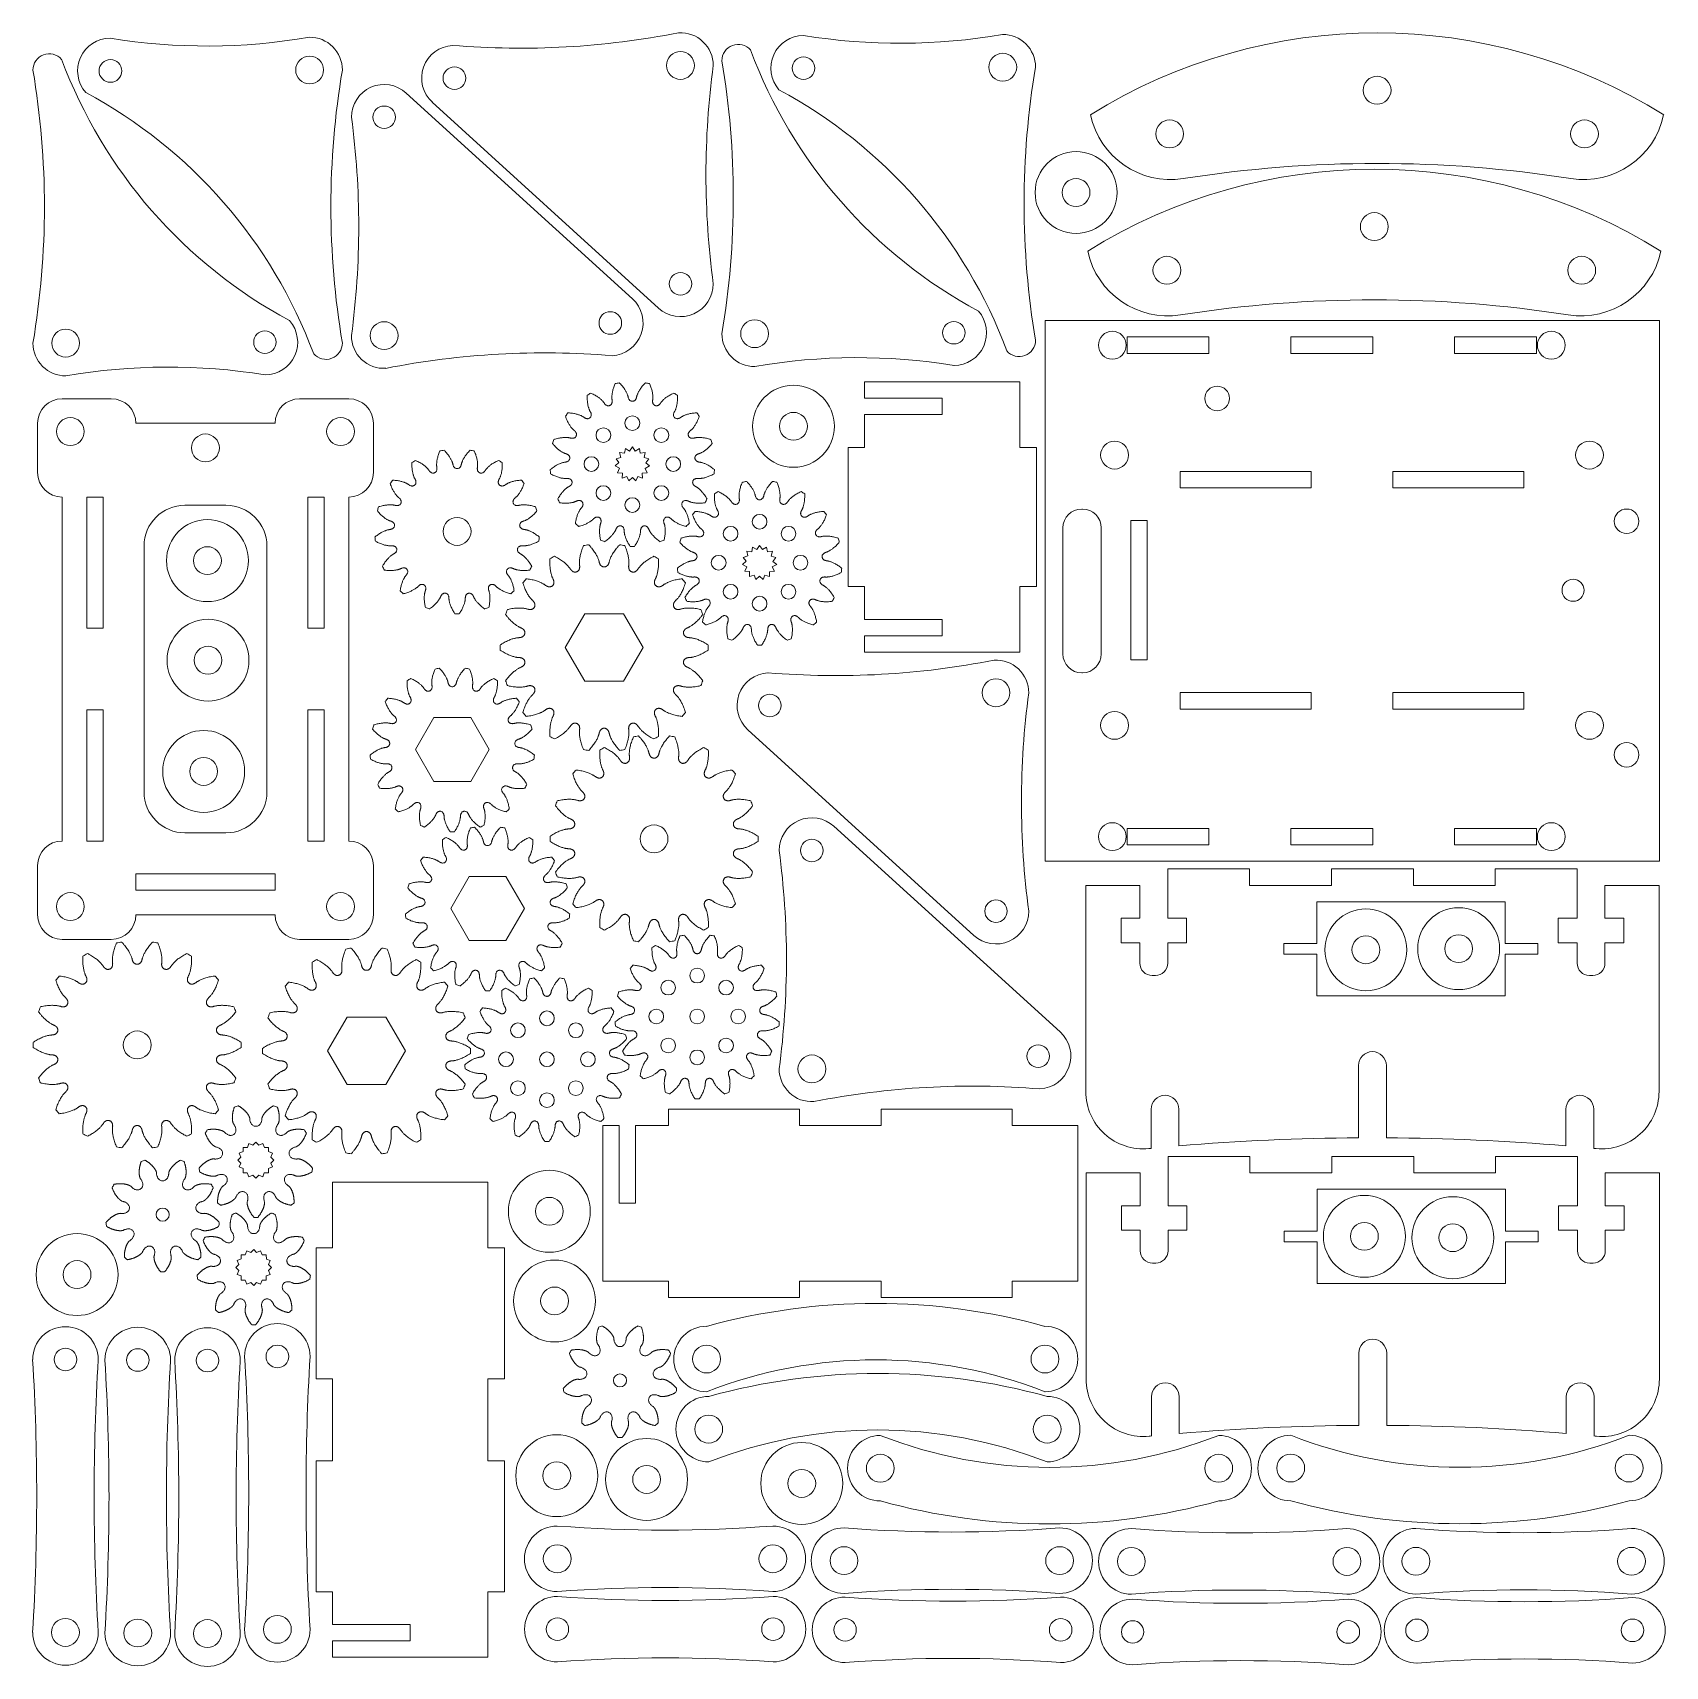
# Model space of a CAD drawing. Header units: millimetres. Extents: x 0 to 200, y 0 to 199.
import ezdxf

# ---------------------------------------------------------------- set-up
doc = ezdxf.new("R2010")
doc.units = ezdxf.units.MM

msp = doc.modelspace()

# ---------------------------------------------------------------- linework, layer by layer
at = {"color": 7, "linetype": 'Continuous', "lineweight": 15}
for p, q in [((73.73, 167.01), (46.12, 192.12)), ((49.3, 190.99), (76.92, 165.88)), ((124.15, 164.34), (124.15, 98.34)), ((199.15, 164.34), (124.15, 164.34)), ((199.15, 98.34), (199.15, 164.34)), ((144.15, 162.34), (134.15, 162.34)), ((134.15, 162.34), (134.15, 160.34)), ((144.15, 160.34), (144.15, 162.34)), ((164.15, 162.34), (154.15, 162.34)), ((154.15, 162.34), (154.15, 160.34)), ((164.15, 160.34), (164.15, 162.34)), ((184.15, 162.34), (174.15, 162.34)), ((174.15, 162.34), (174.15, 160.34)), ((184.15, 160.34), (184.15, 162.34)), ((134.15, 160.34), (144.15, 160.34)), ((154.15, 160.34), (164.15, 160.34)), ((174.15, 160.34), (184.15, 160.34)), ((121.07, 156.86), (102.07, 156.86)), ((102.07, 156.86), (102.07, 154.86)), ((121.07, 148.86), (121.07, 156.86)), ((10.1, 154.8), (4.1, 154.8)), ((33.1, 154.8), (39.1, 154.8)), ((102.07, 154.86), (111.57, 154.86)), ((111.57, 154.86), (111.57, 152.86)), ((1.1, 151.8), (1.1, 145.8)), ((13.1, 151.8), (30.1, 151.8)), ((42.1, 151.8), (42.1, 145.8)), ((102.07, 152.86), (102.07, 148.86)), ((111.57, 152.86), (102.07, 152.86)), ((71.74, 147.47), (72.32, 147.64)), ((72.17, 148.22), (72.78, 148.15)), ((72.32, 147.64), (72.17, 148.22)), ((72.78, 148.15), (72.88, 148.74)), ((72.88, 148.74), (73.4, 148.42)), ((73.4, 148.42), (73.73, 148.92)), ((73.73, 148.92), (74.08, 148.42)), ((74.08, 148.42), (74.59, 148.74)), ((74.59, 148.74), (74.7, 148.14)), ((74.7, 148.14), (75.3, 148.22)), ((75.3, 148.22), (75.16, 147.63)), ((75.16, 147.63), (75.73, 147.47)), ((100.07, 148.86), (100.07, 131.86)), ((102.07, 148.86), (100.07, 148.86)), ((123.07, 148.86), (121.07, 148.86)), ((123.07, 131.86), (123.07, 148.86)), ((71.64, 146.6), (72.1, 147)), ((72.17, 146.32), (71.64, 146.6)), ((72.1, 147), (71.74, 147.47)), ((71.91, 145.77), (72.17, 146.32)), ((72.51, 145.72), (71.91, 145.77)), ((72.5, 145.12), (72.51, 145.72)), ((75.55, 145.77), (74.95, 145.71)), ((74.95, 145.71), (74.97, 145.12)), ((75.82, 146.6), (75.29, 146.3)), ((75.29, 146.3), (75.55, 145.77)), ((75.73, 147.47), (75.37, 146.98)), ((75.37, 146.98), (75.82, 146.6)), ((156.62, 145.92), (140.62, 145.92)), ((140.62, 145.92), (140.62, 143.92)), ((156.62, 143.92), (156.62, 145.92)), ((182.62, 145.92), (166.62, 145.92)), ((166.62, 145.92), (166.62, 143.92)), ((182.62, 143.92), (182.62, 145.92)), ((73.06, 145.32), (72.5, 145.12)), ((73.3, 144.76), (73.06, 145.32)), ((73.73, 145.18), (73.3, 144.76)), ((74.17, 144.76), (73.73, 145.18)), ((74.39, 145.31), (74.17, 144.76)), ((74.97, 145.12), (74.39, 145.31)), ((140.62, 143.92), (156.62, 143.92)), ((166.62, 143.92), (182.62, 143.92)), ((4.1, 100.8), (4.1, 142.8)), ((9.1, 142.8), (7.1, 142.8)), ((7.1, 126.8), (7.1, 142.8)), ((9.1, 142.8), (9.1, 126.8)), ((24.1, 141.8), (19.1, 141.8)), ((34.1, 142.8), (36.1, 142.8)), ((34.1, 126.8), (34.1, 142.8)), ((36.1, 126.8), (36.1, 142.8)), ((39.1, 100.8), (39.1, 142.8)), ((128.69, 141.34), (128.61, 141.34)), ((136.62, 139.92), (134.62, 139.92)), ((134.62, 139.92), (134.62, 122.92)), ((136.62, 122.92), (136.62, 139.92)), ((126.31, 139.04), (126.31, 123.64)), ((130.99, 123.64), (130.99, 139.04)), ((14.1, 136.8), (14.1, 106.8)), ((29.1, 106.8), (29.1, 136.8)), ((87.7, 136.19), (88.31, 136.11)), ((87.85, 135.61), (87.7, 136.19)), ((88.31, 136.11), (88.41, 136.7)), ((88.41, 136.7), (88.93, 136.39)), ((88.93, 136.39), (89.27, 136.88)), ((89.27, 136.88), (89.61, 136.38)), ((89.61, 136.38), (90.12, 136.7)), ((90.12, 136.7), (90.24, 136.1)), ((90.24, 136.1), (90.83, 136.19)), ((90.83, 136.19), (90.69, 135.59)), ((87.18, 134.56), (87.63, 134.96)), ((87.7, 134.28), (87.18, 134.56)), ((87.27, 135.43), (87.85, 135.61)), ((87.63, 134.96), (87.27, 135.43)), ((87.45, 133.73), (87.7, 134.28)), ((88.04, 133.69), (87.45, 133.73)), ((88.03, 133.08), (88.04, 133.69)), ((91.09, 133.73), (90.48, 133.68)), ((90.48, 133.68), (90.5, 133.08)), ((90.69, 135.59), (91.26, 135.43)), ((91.36, 134.56), (90.82, 134.27)), ((90.82, 134.27), (91.09, 133.73)), ((91.26, 135.43), (90.9, 134.94)), ((90.9, 134.94), (91.36, 134.56)), ((88.59, 133.28), (88.03, 133.08)), ((88.83, 132.72), (88.59, 133.28)), ((89.26, 133.14), (88.83, 132.72)), ((89.7, 132.72), (89.26, 133.14)), ((89.93, 133.28), (89.7, 132.72)), ((90.5, 133.08), (89.93, 133.28)), ((102.07, 131.86), (100.07, 131.86)), ((102.07, 127.86), (102.07, 131.86)), ((123.07, 131.86), (121.07, 131.86)), ((121.07, 131.86), (121.07, 123.86)), ((67.92, 128.53), (65.54, 124.42)), ((72.67, 128.53), (67.92, 128.53)), ((75.04, 124.42), (72.67, 128.53)), ((111.57, 127.86), (102.07, 127.86)), ((111.57, 125.86), (111.57, 127.86)), ((7.1, 126.8), (9.1, 126.8)), ((36.1, 126.8), (34.1, 126.8)), ((102.07, 123.86), (102.07, 125.86)), ((102.07, 125.86), (111.57, 125.86)), ((65.54, 124.42), (67.92, 120.31)), ((72.67, 120.31), (75.04, 124.42)), ((102.07, 123.86), (121.07, 123.86)), ((134.62, 122.92), (136.62, 122.92)), ((67.92, 120.31), (72.67, 120.31)), ((128.61, 121.34), (128.69, 121.34)), ((156.62, 118.92), (140.62, 118.92)), ((140.62, 118.92), (140.62, 116.92)), ((156.62, 116.92), (156.62, 118.92)), ((182.62, 118.92), (166.62, 118.92)), ((166.62, 118.92), (166.62, 116.92)), ((182.62, 116.92), (182.62, 118.92)), ((7.1, 100.8), (7.1, 116.8)), ((7.1, 116.8), (9.1, 116.8)), ((9.1, 116.8), (9.1, 100.8)), ((36.1, 116.8), (34.1, 116.8)), ((34.1, 100.8), (34.1, 116.8)), ((36.1, 100.8), (36.1, 116.8)), ((49.49, 115.87), (47.24, 111.97)), ((53.99, 115.87), (49.49, 115.87)), ((56.24, 111.97), (53.99, 115.87)), ((140.62, 116.92), (156.62, 116.92)), ((166.62, 116.92), (182.62, 116.92)), ((87.83, 114.39), (115.45, 89.28)), ((47.24, 111.97), (49.49, 108.07)), ((53.99, 108.07), (56.24, 111.97)), ((49.49, 108.07), (53.99, 108.07)), ((19.1, 101.8), (24.1, 101.8)), ((125.97, 77.49), (98.35, 102.6)), ((144.15, 102.34), (134.15, 102.34)), ((134.15, 102.34), (134.15, 100.34)), ((144.15, 100.34), (144.15, 102.34)), ((164.15, 102.34), (154.15, 102.34)), ((154.15, 102.34), (154.15, 100.34)), ((164.15, 100.34), (164.15, 102.34)), ((184.15, 102.34), (174.15, 102.34)), ((174.15, 102.34), (174.15, 100.34)), ((184.15, 100.34), (184.15, 102.34)), ((9.1, 100.8), (7.1, 100.8)), ((34.1, 100.8), (36.1, 100.8)), ((134.15, 100.34), (144.15, 100.34)), ((154.15, 100.34), (164.15, 100.34)), ((174.15, 100.34), (184.15, 100.34)), ((1.1, 91.8), (1.1, 97.8)), ((42.1, 91.8), (42.1, 97.8)), ((124.15, 98.34), (199.15, 98.34)), ((13.1, 96.8), (30.1, 96.8)), ((13.1, 94.8), (13.1, 96.8)), ((30.1, 94.8), (30.1, 96.8)), ((53.8, 96.46), (51.55, 92.57)), ((58.3, 96.46), (53.8, 96.46)), ((60.55, 92.57), (58.3, 96.46)), ((139.11, 91.39), (139.11, 97.39)), ((149.11, 97.39), (139.11, 97.39)), ((149.11, 97.39), (149.11, 95.39)), ((159.11, 95.39), (159.11, 97.39)), ((169.11, 97.39), (159.11, 97.39)), ((169.11, 97.39), (169.11, 95.39)), ((179.11, 95.39), (179.11, 97.39)), ((189.11, 97.39), (179.11, 97.39)), ((189.11, 97.39), (189.11, 91.39)), ((30.1, 94.8), (13.1, 94.8)), ((129.11, 95.39), (129.11, 70.22)), ((129.11, 95.39), (135.71, 95.39)), ((135.71, 91.39), (135.71, 95.39)), ((149.11, 95.39), (159.11, 95.39)), ((169.11, 95.39), (179.11, 95.39)), ((192.51, 91.39), (192.51, 95.39)), ((192.51, 95.39), (199.11, 95.39)), ((199.11, 70.22), (199.11, 95.39)), ((30.1, 91.8), (13.1, 91.8)), ((51.55, 92.57), (53.8, 88.67)), ((58.3, 88.67), (60.55, 92.57)), ((157.31, 93.39), (180.31, 93.39)), ((157.31, 93.39), (157.31, 88.29)), ((180.31, 93.39), (180.31, 88.29)), ((133.41, 91.39), (135.71, 91.39)), ((133.41, 88.39), (133.41, 91.39)), ((139.11, 91.39), (141.41, 91.39)), ((141.41, 88.39), (141.41, 91.39)), ((186.81, 91.39), (189.11, 91.39)), ((186.81, 88.39), (186.81, 91.39)), ((192.51, 91.39), (194.81, 91.39)), ((194.81, 88.39), (194.81, 91.39)), ((10.1, 88.8), (4.1, 88.8)), ((33.1, 88.8), (39.1, 88.8)), ((53.8, 88.67), (58.3, 88.67)), ((133.41, 88.39), (135.71, 88.39)), ((135.71, 85.89), (135.71, 88.39)), ((139.11, 85.89), (139.11, 88.39)), ((139.11, 88.39), (141.41, 88.39)), ((153.31, 88.29), (157.31, 88.29)), ((153.31, 86.99), (153.31, 88.29)), ((184.31, 88.29), (180.31, 88.29)), ((184.31, 86.99), (184.31, 88.29)), ((186.81, 88.39), (189.11, 88.39)), ((189.11, 85.89), (189.11, 88.39)), ((192.51, 85.89), (192.51, 88.39)), ((192.51, 88.39), (194.81, 88.39)), ((153.31, 86.99), (157.31, 86.99)), ((157.31, 86.99), (157.31, 81.89)), ((180.31, 86.99), (180.31, 81.89)), ((184.31, 86.99), (180.31, 86.99)), ((137.21, 84.39), (137.61, 84.39)), ((190.61, 84.39), (191.01, 84.39)), ((157.31, 81.89), (180.31, 81.89)), ((38.89, 79.29), (36.52, 75.17)), ((43.64, 79.29), (38.89, 79.29)), ((46.02, 75.17), (43.64, 79.29)), ((36.52, 75.17), (38.89, 71.06)), ((43.64, 71.06), (46.02, 75.17)), ((162.41, 73.39), (162.41, 64.58)), ((165.81, 64.58), (165.81, 73.39)), ((38.89, 71.06), (43.64, 71.06)), ((78.13, 68.07), (78.13, 66.07)), ((94.13, 68.07), (78.13, 68.07)), ((94.13, 68.07), (94.13, 66.07)), ((104.13, 68.07), (104.13, 66.07)), ((120.13, 68.07), (104.13, 68.07)), ((120.13, 68.07), (120.13, 66.07)), ((137.08, 68.06), (137.08, 63.28)), ((140.48, 63.58), (140.48, 68.06)), ((187.74, 68.06), (187.74, 63.58)), ((191.14, 63.28), (191.14, 68.06)), ((70.13, 66.07), (70.13, 47.07)), ((72.13, 66.07), (70.13, 66.07)), ((72.13, 66.07), (72.13, 56.57)), ((74.13, 56.57), (74.13, 66.07)), ((78.13, 66.07), (74.13, 66.07)), ((94.13, 66.07), (104.13, 66.07)), ((120.13, 66.07), (128.13, 66.07)), ((128.13, 47.07), (128.13, 66.07)), ((26.91, 63.87), (26.72, 63.39)), ((27.39, 63.67), (26.91, 63.87)), ((27.75, 64.03), (27.39, 63.67)), ((28.12, 63.67), (27.75, 64.03)), ((28.59, 63.87), (28.12, 63.67)), ((28.79, 63.39), (28.59, 63.87)), ((25.93, 62.21), (25.56, 61.84)), ((25.56, 61.84), (25.93, 61.48)), ((26.21, 62.88), (25.73, 62.68)), ((25.73, 62.68), (25.93, 62.21)), ((26.72, 63.39), (26.2, 63.39)), ((26.2, 63.39), (26.21, 62.88)), ((29.3, 63.39), (28.79, 63.39)), ((29.3, 62.88), (29.3, 63.39)), ((29.77, 62.68), (29.3, 62.88)), ((29.58, 62.2), (29.77, 62.68)), ((29.94, 61.84), (29.58, 62.2)), ((29.58, 61.48), (29.94, 61.84)), ((139.15, 56.28), (139.15, 62.28)), ((149.15, 62.28), (139.15, 62.28)), ((149.15, 62.28), (149.15, 60.28)), ((159.15, 60.28), (159.15, 62.28)), ((169.15, 62.28), (159.15, 62.28)), ((169.15, 62.28), (169.15, 60.28)), ((179.15, 60.28), (179.15, 62.28)), ((189.15, 62.28), (179.15, 62.28)), ((189.15, 62.28), (189.15, 56.28)), ((25.93, 61.48), (25.73, 61.01)), ((25.73, 61.01), (26.2, 60.81)), ((26.2, 60.81), (26.2, 60.3)), ((26.2, 60.3), (26.71, 60.3)), ((26.71, 60.3), (26.91, 59.82)), ((26.91, 59.82), (27.39, 60.02)), ((27.39, 60.02), (27.75, 59.66)), ((27.75, 59.66), (28.11, 60.02)), ((28.11, 60.02), (28.59, 59.82)), ((28.59, 59.82), (28.78, 60.29)), ((28.78, 60.29), (29.3, 60.3)), ((29.3, 60.81), (29.77, 61.01)), ((29.3, 60.3), (29.3, 60.81)), ((29.77, 61.01), (29.58, 61.48)), ((129.15, 60.28), (129.15, 35.1)), ((129.15, 60.28), (135.75, 60.28)), ((135.75, 56.28), (135.75, 60.28)), ((149.15, 60.28), (159.15, 60.28)), ((169.15, 60.28), (179.15, 60.28)), ((192.55, 56.28), (192.55, 60.28)), ((192.55, 60.28), (199.15, 60.28)), ((199.15, 35.1), (199.15, 60.28)), ((37.1, 51.15), (37.1, 59.15)), ((56.1, 59.15), (37.1, 59.15)), ((56.1, 51.15), (56.1, 59.15)), ((157.35, 58.28), (180.35, 58.28)), ((157.35, 58.28), (157.35, 53.18)), ((180.35, 58.28), (180.35, 53.18)), ((72.13, 56.57), (74.13, 56.57)), ((133.45, 56.28), (135.75, 56.28)), ((133.45, 53.28), (133.45, 56.28)), ((139.15, 56.28), (141.45, 56.28)), ((141.45, 53.28), (141.45, 56.28)), ((186.85, 56.28), (189.15, 56.28)), ((186.85, 53.28), (186.85, 56.28)), ((192.55, 56.28), (194.85, 56.28)), ((194.85, 53.28), (194.85, 56.28)), ((133.45, 53.28), (135.75, 53.28)), ((135.75, 50.78), (135.75, 53.28)), ((139.15, 50.78), (139.15, 53.28)), ((139.15, 53.28), (141.45, 53.28)), ((153.35, 53.18), (157.35, 53.18)), ((153.35, 51.88), (153.35, 53.18)), ((153.35, 51.88), (157.35, 51.88)), ((157.35, 51.88), (157.35, 46.78)), ((184.35, 53.18), (180.35, 53.18)), ((180.35, 51.88), (180.35, 46.78)), ((184.35, 51.88), (180.35, 51.88)), ((184.35, 51.88), (184.35, 53.18)), ((186.85, 53.28), (189.15, 53.28)), ((189.15, 50.78), (189.15, 53.28)), ((192.55, 50.78), (192.55, 53.28)), ((192.55, 53.28), (194.85, 53.28)), ((26.45, 50.29), (25.94, 50.29)), ((25.94, 50.29), (25.94, 49.78)), ((26.65, 50.76), (26.45, 50.29)), ((27.13, 50.56), (26.65, 50.76)), ((27.49, 50.93), (27.13, 50.56)), ((27.85, 50.56), (27.49, 50.93)), ((28.32, 50.76), (27.85, 50.56)), ((28.52, 50.28), (28.32, 50.76)), ((29.03, 50.29), (28.52, 50.28)), ((29.04, 49.77), (29.03, 50.29)), ((35.1, 51.15), (35.1, 35.15)), ((35.1, 51.15), (37.1, 51.15)), ((58.1, 51.15), (56.1, 51.15)), ((58.1, 35.15), (58.1, 51.15)), ((25.66, 49.1), (25.3, 48.74)), ((25.3, 48.74), (25.66, 48.38)), ((25.94, 49.78), (25.46, 49.58)), ((25.46, 49.58), (25.66, 49.1)), ((25.66, 48.38), (25.46, 47.9)), ((25.46, 47.9), (25.94, 47.71)), ((29.03, 47.7), (29.51, 47.9)), ((29.51, 49.58), (29.04, 49.77)), ((29.31, 49.1), (29.51, 49.58)), ((29.68, 48.74), (29.31, 49.1)), ((29.31, 48.37), (29.68, 48.74)), ((29.51, 47.9), (29.31, 48.37)), ((137.25, 49.28), (137.65, 49.28)), ((190.65, 49.28), (191.05, 49.28)), ((25.94, 47.71), (25.94, 47.19)), ((25.94, 47.19), (26.45, 47.19)), ((26.45, 47.19), (26.65, 46.72)), ((26.65, 46.72), (27.12, 46.91)), ((27.12, 46.91), (27.49, 46.55)), ((27.49, 46.55), (27.85, 46.91)), ((27.85, 46.91), (28.32, 46.72)), ((28.32, 46.72), (28.52, 47.19)), ((28.52, 47.19), (29.03, 47.19)), ((29.03, 47.19), (29.03, 47.7)), ((78.13, 47.07), (70.13, 47.07)), ((78.13, 45.07), (78.13, 47.07)), ((94.13, 45.07), (94.13, 47.07)), ((94.13, 47.07), (104.13, 47.07)), ((104.13, 45.07), (104.13, 47.07)), ((120.13, 47.07), (128.13, 47.07)), ((120.13, 45.07), (120.13, 47.07)), ((157.35, 46.78), (180.35, 46.78)), ((78.13, 45.07), (94.13, 45.07)), ((104.13, 45.07), (120.13, 45.07)), ((162.45, 38.28), (162.45, 29.46)), ((165.85, 29.46), (165.85, 38.28)), ((35.1, 35.15), (37.1, 35.15)), ((37.1, 25.15), (37.1, 35.15)), ((58.1, 35.15), (56.1, 35.15)), ((56.1, 25.15), (56.1, 35.15)), ((137.12, 32.95), (137.12, 28.16)), ((140.52, 28.47), (140.52, 32.95)), ((187.78, 32.95), (187.78, 28.47)), ((191.18, 28.16), (191.18, 32.95)), ((35.1, 25.15), (35.1, 9.15)), ((35.1, 25.15), (37.1, 25.15)), ((58.1, 25.15), (56.1, 25.15)), ((58.1, 9.15), (58.1, 25.15)), ((35.1, 9.15), (37.1, 9.15)), ((37.1, 9.15), (37.1, 5.15)), ((58.1, 9.15), (56.1, 9.15)), ((56.1, 9.15), (56.1, 1.15)), ((46.6, 5.15), (37.1, 5.15)), ((46.6, 3.15), (46.6, 5.15)), ((37.1, 3.15), (37.1, 1.15)), ((37.1, 3.15), (46.6, 3.15)), ((37.1, 1.15), (56.1, 1.15))]:
    msp.add_line(p, q, dxfattribs=at)
for centre, radius in [((9.99, 194.82), 1.38), ((34.32, 194.94), 1.7), ((79.61, 195.49), 1.7), ((94.64, 195.16), 1.38), ((118.97, 195.28), 1.7), ((52, 193.95), 1.38), ((164.68, 192.47), 1.7), ((43.42, 189.17), 1.37), ((139.35, 187.14), 1.7), ((190.01, 187.14), 1.7), ((127.92, 179.98), 5), ((127.92, 179.98), 1.7), ((164.34, 175.82), 1.7), ((139.01, 170.49), 1.7), ((189.67, 170.49), 1.7), ((79.61, 168.83), 1.38), ((43.42, 162.51), 1.7), ((71.04, 164.05), 1.38), ((88.66, 162.74), 1.7), ((112.99, 162.86), 1.37), ((4.53, 161.59), 1.7), ((28.86, 161.71), 1.37), ((132.35, 161.34), 1.7), ((185.95, 161.34), 1.7), ((93.41, 151.44), 5), ((145.15, 154.84), 1.5), ((5.1, 150.8), 1.7), ((38.1, 150.8), 1.7), ((73.73, 151.82), 0.9), ((93.41, 151.44), 1.7), ((21.6, 148.8), 1.7), ((70.2, 150.35), 0.9), ((77.27, 150.35), 0.9), ((132.62, 147.92), 1.7), ((190.62, 147.92), 1.7), ((68.73, 146.82), 0.9), ((78.73, 146.82), 0.9), ((70.2, 143.28), 0.9), ((77.27, 143.28), 0.9), ((73.73, 141.82), 0.9), ((21.84, 135.04), 5), ((52.33, 138.6), 1.7), ((89.27, 139.78), 0.9), ((195.15, 139.84), 1.5), ((85.73, 138.32), 0.9), ((92.8, 138.32), 0.9), ((21.84, 135.04), 1.7), ((84.27, 134.78), 0.9), ((94.27, 134.78), 0.9), ((85.73, 131.24), 0.9), ((92.8, 131.24), 0.9), ((188.62, 131.42), 1.35), ((89.27, 129.78), 0.9), ((21.91, 122.88), 5), ((21.91, 122.88), 1.7), ((118.14, 118.9), 1.7), ((90.52, 117.35), 1.38), ((132.62, 114.92), 1.7), ((190.62, 114.92), 1.7), ((21.38, 109.3), 5), ((195.15, 111.34), 1.5), ((21.38, 109.3), 1.7), ((76.38, 101.07), 1.7), ((132.35, 101.34), 1.7), ((185.95, 101.34), 1.7), ((95.66, 99.64), 1.38), ((5.1, 92.8), 1.7), ((38.1, 92.8), 1.7), ((118.14, 92.24), 1.37), ((163.31, 87.52), 5), ((174.64, 87.66), 5), ((163.31, 87.52), 1.7), ((174.64, 87.66), 1.7), ((78.11, 82.91), 0.9), ((81.65, 84.38), 0.9), ((85.18, 82.91), 0.9), ((63.3, 79.16), 0.9), ((76.65, 79.38), 0.9), ((81.65, 79.38), 0.9), ((86.65, 79.38), 0.9), ((59.76, 77.7), 0.9), ((66.83, 77.7), 0.9), ((13.26, 75.91), 1.7), ((78.11, 75.84), 0.9), ((85.18, 75.84), 0.9), ((123.28, 74.53), 1.38), ((58.3, 74.16), 0.9), ((63.3, 74.16), 0.9), ((68.3, 74.16), 0.9), ((81.65, 74.38), 0.9), ((95.66, 72.98), 1.7), ((59.76, 70.63), 0.9), ((63.3, 69.16), 0.9), ((66.83, 70.63), 0.9), ((63.59, 55.6), 5), ((16.37, 55.19), 0.8), ((63.59, 55.6), 1.7), ((163.13, 52.54), 5), ((173.93, 52.37), 5), ((163.13, 52.54), 1.7), ((173.93, 52.37), 1.7), ((5.92, 47.87), 5), ((5.92, 47.87), 1.7), ((64.23, 44.65), 5), ((64.23, 44.65), 1.7), ((4.5, 37.51), 1.38), ((13.33, 37.44), 1.38), ((21.84, 37.37), 1.38), ((30.38, 37.88), 1.38), ((82.79, 37.56), 1.7), ((124.12, 37.56), 1.7), ((72.22, 34.95), 0.8), ((83.06, 29), 1.7), ((124.39, 29), 1.7), ((64.5, 23.32), 5), ((75.47, 22.86), 5), ((94.42, 22.37), 5), ((104.01, 24.23), 1.7), ((145.34, 24.23), 1.7), ((154.13, 24.25), 1.7), ((195.46, 24.25), 1.7), ((64.5, 23.32), 1.7), ((75.47, 22.86), 1.7), ((94.42, 22.37), 1.7), ((64.56, 13.17), 1.7), ((90.89, 13.17), 1.7), ((99.58, 12.95), 1.7), ((125.91, 12.95), 1.7), ((134.67, 12.85), 1.7), ((161, 12.85), 1.7), ((169.42, 12.87), 1.7), ((195.75, 12.87), 1.7), ((30.38, 4.55), 1.7), ((4.5, 4.18), 1.7), ((13.33, 4.11), 1.7), ((21.84, 4.04), 1.7), ((64.58, 4.58), 1.37), ((90.91, 4.58), 1.38), ((99.71, 4.5), 1.37), ((126.04, 4.5), 1.38), ((134.83, 4.24), 1.37), ((161.16, 4.24), 1.38), ((169.55, 4.44), 1.37), ((195.88, 4.44), 1.38)]:
    msp.add_circle(centre, radius, dxfattribs=at)
for centre, radius, start, end in [((60.05, 297.6), 100, 265.2495, 281.1485), ((79.61, 195.49), 4, 0, 93.199), ((164.68, 133.22), 66.25, 58.1092, 121.8908), ((9.99, 194.82), 4, 90.2922, 221.114), ((21.76, 271.14), 73.28, 260.7364, 279.848), ((34.32, 194.94), 4, 0, 90.2922), ((52, 193.95), 4, 93.199, 227.7148), ((86.66, 196.07), 2, 41.114, 180), ((94.64, 195.16), 4, 90.2922, 221.114), ((106.42, 271.48), 73.28, 260.7364, 279.848), ((118.97, 195.28), 4, 0, 90.2922), ((2.53, 194.92), 2, 41.114, 180), ((60.25, 217.21), 60, 200.4568, 241.7711), ((182.72, 182.16), 100, 172.3397, 187.6603), ((-13.94, 179.41), 100, 350.406, 9.594), ((144.38, 218.36), 60, 200.4568, 241.7711), ((-98.07, 178.25), 100, 350.406, 9.594), ((136.92, 178.27), 100, 170.406, 189.594), ((221.57, 178.62), 100, 170.406, 189.594), ((-21.4, 139.32), 60, 20.4568, 61.7711), ((43.42, 189.17), 4, 47.7148, 180), ((63.25, 139.67), 60, 20.4568, 61.7711), ((-59.68, 175.84), 100, 352.3397, 7.6603), ((139.46, 191.56), 10, 192.112, 278.918), ((189.9, 191.56), 10, 261.082, 347.888), ((164.68, 30.83), 152.7, 81.082, 98.918), ((164.34, 116.57), 66.25, 58.1092, 121.8908), ((139.12, 174.92), 10, 192.112, 278.918), ((189.57, 174.92), 10, 261.082, 347.888), ((79.61, 168.83), 4, 227.7148, 0), ((71.04, 164.05), 4, 273.199, 47.7148), ((164.34, 14.18), 152.7, 81.082, 98.918), ((28.86, 161.71), 4, 270.2922, 41.114), ((112.99, 162.86), 4, 270.2922, 41.114), ((4.53, 161.59), 4, 180, 270.2922), ((36.32, 161.61), 2, 221.114, 0), ((43.42, 162.51), 4, 180, 273.199), ((88.66, 162.74), 4, 180, 270.2922), ((120.97, 161.95), 2, 221.114, 0), ((62.98, 60.4), 100, 85.2495, 101.1485), ((101.22, 86.54), 73.28, 80.7364, 99.848), ((17.08, 85.39), 73.28, 80.7364, 99.848), ((73.73, 146.82), 10.05, 99.1123, 102.0642), ((73.73, 146.82), 10.05, 77.9358, 80.8877), ((4.1, 151.8), 3, 90, 180), ((10.1, 151.8), 3, 0, 90), ((33.1, 151.8), 3, 90, 180), ((39.1, 151.8), 3, 0, 90), ((73.73, 146.82), 10.05, 120.2888, 123.2406), ((73.73, 146.82), 10.05, 56.7594, 59.7112), ((73.73, 146.82), 10.05, 141.4652, 144.4171), ((73.73, 146.82), 10.05, 35.5829, 38.5348), ((73.73, 146.82), 10.05, 162.6417, 165.5936), ((73.73, 146.82), 10.05, 14.4064, 17.3583), ((52.33, 138.6), 10.05, 99.1123, 102.0642), ((52.33, 138.6), 10.05, 77.9358, 80.8877), ((4.1, 145.8), 3, 180, 270), ((39.1, 145.8), 3, 270, 0), ((52.33, 138.6), 10.05, 120.2888, 123.2406), ((52.33, 138.6), 10.05, 56.7594, 59.7112), ((73.73, 146.82), 10.05, 183.8182, 186.7701), ((73.73, 146.82), 10.05, 353.2299, 356.1818), ((52.33, 138.6), 10.05, 141.4652, 144.4171), ((52.33, 138.6), 10.05, 35.5829, 38.5348), ((89.27, 134.78), 10.05, 99.1123, 102.0642), ((89.27, 134.78), 10.05, 77.9358, 80.8877), ((19.1, 136.8), 5, 90, 180), ((24.1, 136.8), 5, 0, 90), ((73.73, 146.82), 10.05, 204.9947, 207.9465), ((73.73, 146.82), 10.05, 332.0535, 335.0053), ((89.27, 134.78), 10.05, 120.2888, 123.2406), ((89.27, 134.78), 10.05, 56.7594, 59.7112), ((52.33, 138.6), 10.05, 162.6417, 165.5936), ((52.33, 138.6), 10.05, 14.4064, 17.3583), ((89.27, 134.78), 10.05, 141.4652, 144.4171), ((89.27, 134.78), 10.05, 35.5829, 38.5348), ((128.61, 139.04), 2.3, 90, 180), ((128.69, 139.04), 2.3, 0, 90), ((52.33, 138.6), 10.05, 183.8182, 186.7701), ((52.33, 138.6), 10.05, 353.2299, 356.1818), ((73.73, 146.82), 10.05, 226.1711, 229.123), ((89.27, 134.78), 10.05, 162.6417, 165.5936), ((73.73, 146.82), 10.05, 310.877, 313.8289), ((89.27, 134.78), 10.05, 14.4064, 17.3583), ((70.29, 124.42), 12.7, 98.5773, 101.4227), ((73.73, 146.82), 10.05, 247.3476, 250.2995), ((70.29, 124.42), 12.7, 78.5773, 81.4227), ((73.73, 146.82), 10.05, 268.5241, 271.4759), ((73.73, 146.82), 10.05, 289.7005, 292.6524), ((52.33, 138.6), 10.05, 204.9947, 207.9465), ((52.33, 138.6), 10.05, 332.0535, 335.0053), ((70.29, 124.42), 12.7, 118.5773, 121.4227), ((70.29, 124.42), 12.7, 58.5773, 61.4227), ((89.27, 134.78), 10.05, 183.8182, 186.7701), ((89.27, 134.78), 10.05, 353.2299, 356.1818), ((70.29, 124.42), 12.7, 138.5773, 141.4227), ((70.29, 124.42), 12.7, 38.5773, 41.4227), ((52.33, 138.6), 10.05, 226.1711, 229.123), ((52.33, 138.6), 10.05, 310.877, 313.8289), ((89.27, 134.78), 10.05, 204.9947, 207.9465), ((89.27, 134.78), 10.05, 332.0535, 335.0053), ((52.33, 138.6), 10.05, 247.3476, 250.2995), ((52.33, 138.6), 10.05, 268.5241, 271.4759), ((52.33, 138.6), 10.05, 289.7005, 292.6524), ((70.29, 124.42), 12.7, 158.5773, 161.4227), ((70.29, 124.42), 12.7, 18.5773, 21.4227), ((89.27, 134.78), 10.05, 226.1711, 229.123), ((89.27, 134.78), 10.05, 310.877, 313.8289), ((70.29, 124.42), 12.7, 178.5773, 181.4227), ((70.29, 124.42), 12.7, 358.5773, 1.4227), ((89.27, 134.78), 10.05, 247.3476, 250.2995), ((89.27, 134.78), 10.05, 268.5241, 271.4759), ((89.27, 134.78), 10.05, 289.7005, 292.6524), ((51.74, 111.97), 10.05, 99.1123, 102.0642), ((51.74, 111.97), 10.05, 77.9358, 80.8877), ((98.58, 221), 100, 265.2495, 281.1485), ((118.14, 118.9), 4, 0, 93.199), ((128.61, 123.64), 2.3, 180, 270), ((128.69, 123.64), 2.3, 270, 0), ((51.74, 111.97), 10.05, 120.2888, 123.2406), ((51.74, 111.97), 10.05, 56.7594, 59.7112), ((70.29, 124.42), 12.7, 198.5773, 201.4227), ((70.29, 124.42), 12.7, 338.5773, 341.4227), ((90.52, 117.35), 4, 93.199, 227.7148), ((51.74, 111.97), 10.05, 141.4652, 144.4171), ((51.74, 111.97), 10.05, 35.5829, 38.5348), ((221.25, 105.57), 100, 172.3397, 187.6603), ((70.29, 124.42), 12.7, 218.5773, 221.4227), ((70.29, 124.42), 12.7, 318.5773, 321.4227), ((51.74, 111.97), 10.05, 162.6417, 165.5936), ((51.74, 111.97), 10.05, 14.4064, 17.3583), ((70.29, 124.42), 12.7, 238.5773, 241.4227), ((70.29, 124.42), 12.7, 258.5773, 261.4227), ((76.38, 101.07), 12.7, 118.5773, 121.4227), ((70.29, 124.42), 12.7, 278.5773, 281.4227), ((76.38, 101.07), 12.7, 98.5773, 101.4227), ((70.29, 124.42), 12.7, 298.5773, 301.4227), ((76.38, 101.07), 12.7, 78.5773, 81.4227), ((76.38, 101.07), 12.7, 58.5773, 61.4227), ((51.74, 111.97), 10.05, 183.8182, 186.7701), ((51.74, 111.97), 10.05, 353.2299, 356.1818), ((51.74, 111.97), 10.05, 204.9947, 207.9465), ((51.74, 111.97), 10.05, 332.0535, 335.0053), ((76.38, 101.07), 12.7, 138.5773, 141.4227), ((76.38, 101.07), 12.7, 38.5773, 41.4227), ((19.1, 106.8), 5, 180, 270), ((24.1, 106.8), 5, 270, 0), ((51.74, 111.97), 10.05, 226.1711, 229.123), ((51.74, 111.97), 10.05, 310.877, 313.8289), ((76.38, 101.07), 12.7, 158.5773, 161.4227), ((76.38, 101.07), 12.7, 18.5773, 21.4227), ((51.74, 111.97), 10.05, 247.3476, 250.2995), ((51.74, 111.97), 10.05, 268.5241, 271.4759), ((56.05, 92.57), 10.05, 99.1123, 102.0642), ((51.74, 111.97), 10.05, 289.7005, 292.6524), ((56.05, 92.57), 10.05, 77.9358, 80.8877), ((95.66, 99.64), 4, 47.7148, 180), ((4.1, 97.8), 3, 90, 180), ((39.1, 97.8), 3, 0, 90), ((56.05, 92.57), 10.05, 120.2888, 123.2406), ((56.05, 92.57), 10.05, 56.7594, 59.7112), ((76.38, 101.07), 12.7, 178.5773, 181.4227), ((76.38, 101.07), 12.7, 358.5773, 1.4227), ((56.05, 92.57), 10.05, 141.4652, 144.4171), ((56.05, 92.57), 10.05, 35.5829, 38.5348), ((-7.45, 86.31), 100, 352.3397, 7.6603), ((76.38, 101.07), 12.7, 198.5773, 201.4227), ((76.38, 101.07), 12.7, 338.5773, 341.4227), ((56.05, 92.57), 10.05, 162.6417, 165.5936), ((56.05, 92.57), 10.05, 14.4064, 17.3583), ((4.1, 91.8), 3, 180, 270), ((10.1, 91.8), 3, 270, 0), ((33.1, 91.8), 3, 180, 270), ((39.1, 91.8), 3, 270, 0), ((56.05, 92.57), 10.05, 183.8182, 186.7701), ((56.05, 92.57), 10.05, 353.2299, 356.1818), ((76.38, 101.07), 12.7, 218.5773, 221.4227), ((76.38, 101.07), 12.7, 318.5773, 321.4227), ((118.14, 92.24), 4, 227.7148, 0), ((76.38, 101.07), 12.7, 238.5773, 241.4227), ((76.38, 101.07), 12.7, 298.5773, 301.4227), ((13.26, 75.91), 12.7, 98.5773, 101.4227), ((13.26, 75.91), 12.7, 78.5773, 81.4227), ((56.05, 92.57), 10.05, 204.9947, 207.9465), ((56.05, 92.57), 10.05, 332.0535, 335.0053), ((76.38, 101.07), 12.7, 258.5773, 261.4227), ((81.65, 79.38), 10.05, 120.2888, 123.2406), ((76.38, 101.07), 12.7, 278.5773, 281.4227), ((81.65, 79.38), 10.05, 99.1123, 102.0642), ((81.65, 79.38), 10.05, 77.9358, 80.8877), ((81.65, 79.38), 10.05, 56.7594, 59.7112), ((13.26, 75.91), 12.7, 118.5773, 121.4227), ((13.26, 75.91), 12.7, 58.5773, 61.4227), ((41.27, 75.17), 12.7, 118.5773, 121.4227), ((41.27, 75.17), 12.7, 98.5773, 101.4227), ((41.27, 75.17), 12.7, 78.5773, 81.4227), ((41.27, 75.17), 12.7, 58.5773, 61.4227), ((137.21, 85.89), 1.5, 180, 270), ((137.61, 85.89), 1.5, 270, 0), ((190.61, 85.89), 1.5, 180, 270), ((191.01, 85.89), 1.5, 270, 0), ((13.26, 75.91), 12.7, 138.5773, 141.4227), ((13.26, 75.91), 12.7, 38.5773, 41.4227), ((56.05, 92.57), 10.05, 226.1711, 229.123), ((63.3, 74.16), 10.05, 99.1123, 102.0642), ((56.05, 92.57), 10.05, 310.877, 313.8289), ((63.3, 74.16), 10.05, 77.9358, 80.8877), ((81.65, 79.38), 10.05, 141.4652, 144.4171), ((81.65, 79.38), 10.05, 35.5829, 38.5348), ((41.27, 75.17), 12.7, 138.5773, 141.4227), ((41.27, 75.17), 12.7, 38.5773, 41.4227), ((56.05, 92.57), 10.05, 247.3476, 250.2995), ((56.05, 92.57), 10.05, 268.5241, 271.4759), ((63.3, 74.16), 10.05, 120.2888, 123.2406), ((56.05, 92.57), 10.05, 289.7005, 292.6524), ((63.3, 74.16), 10.05, 56.7594, 59.7112), ((81.65, 79.38), 10.05, 162.6417, 165.5936), ((81.65, 79.38), 10.05, 14.4064, 17.3583), ((13.26, 75.91), 12.7, 158.5773, 161.4227), ((13.26, 75.91), 12.7, 18.5773, 21.4227), ((41.27, 75.17), 12.7, 158.5773, 161.4227), ((41.27, 75.17), 12.7, 18.5773, 21.4227), ((63.3, 74.16), 10.05, 141.4652, 144.4171), ((63.3, 74.16), 10.05, 35.5829, 38.5348), ((81.65, 79.38), 10.05, 183.8182, 186.7701), ((81.65, 79.38), 10.05, 353.2299, 356.1818), ((13.26, 75.91), 12.7, 178.5773, 181.4227), ((13.26, 75.91), 12.7, 358.5773, 1.4227), ((63.3, 74.16), 10.05, 162.6417, 165.5936), ((63.3, 74.16), 10.05, 14.4064, 17.3583), ((123.28, 74.53), 4, 273.199, 47.7148), ((41.27, 75.17), 12.7, 178.5773, 181.4227), ((41.27, 75.17), 12.7, 358.5773, 1.4227), ((81.65, 79.38), 10.05, 204.9947, 207.9465), ((81.65, 79.38), 10.05, 332.0535, 335.0053), ((164.11, 73.39), 1.7, 0, 180), ((13.26, 75.91), 12.7, 198.5773, 201.4227), ((13.26, 75.91), 12.7, 338.5773, 341.4227), ((63.3, 74.16), 10.05, 183.8182, 186.7701), ((63.3, 74.16), 10.05, 353.2299, 356.1818), ((81.65, 79.38), 10.05, 226.1711, 229.123), ((81.65, 79.38), 10.05, 310.877, 313.8289), ((95.66, 72.98), 4, 180, 273.199), ((41.27, 75.17), 12.7, 198.5773, 201.4227), ((41.27, 75.17), 12.7, 338.5773, 341.4227), ((63.3, 74.16), 10.05, 204.9947, 207.9465), ((63.3, 74.16), 10.05, 332.0535, 335.0053), ((81.65, 79.38), 10.05, 247.3476, 250.2995), ((81.65, 79.38), 10.05, 289.7005, 292.6524), ((115.22, -29.12), 100, 85.2495, 101.1485), ((136.11, 70.22), 7, 180, 275.5826), ((192.11, 70.22), 7, 264.4174, 0), ((13.26, 75.91), 12.7, 218.5773, 221.4227), ((13.26, 75.91), 12.7, 318.5773, 321.4227), ((27.75, 61.84), 6.99, 107.9857, 112.0143), ((27.75, 61.84), 6.99, 67.9857, 72.0143), ((81.65, 79.38), 10.05, 268.5241, 271.4759), ((138.78, 68.06), 1.7, 0, 180), ((189.44, 68.06), 1.7, 0, 180), ((27.75, 61.84), 4.13, 89.8549, 90.1451), ((41.27, 75.17), 12.7, 218.5773, 221.4227), ((41.27, 75.17), 12.7, 318.5773, 321.4227), ((63.3, 74.16), 10.05, 226.1711, 229.123), ((63.3, 74.16), 10.05, 310.877, 313.8289), ((13.26, 75.91), 12.7, 238.5773, 241.4227), ((13.26, 75.91), 12.7, 298.5773, 301.4227), ((27.75, 61.84), 6.99, 147.9857, 152.0143), ((27.75, 61.84), 4.13, 129.8549, 130.1451), ((27.75, 61.84), 4.13, 49.8549, 50.1451), ((27.75, 61.84), 6.99, 27.9857, 32.0143), ((41.27, 75.17), 12.7, 238.5773, 241.4227), ((41.27, 75.17), 12.7, 298.5773, 301.4227), ((63.3, 74.16), 10.05, 247.3476, 250.2995), ((63.3, 74.16), 10.05, 268.5241, 271.4759), ((63.3, 74.16), 10.05, 289.7005, 292.6524), ((164.11, -216.25), 280.83, 90.3468, 94.8268), ((164.11, -216.25), 280.83, 85.1732, 89.6532), ((13.26, 75.91), 12.7, 258.5773, 261.4227), ((16.37, 55.19), 6.99, 107.9857, 112.0143), ((13.26, 75.91), 12.7, 278.5773, 281.4227), ((16.37, 55.19), 6.99, 67.9857, 72.0143), ((27.75, 61.84), 4.13, 169.8549, 170.1451), ((27.75, 61.84), 4.13, 9.8549, 10.1451), ((41.27, 75.17), 12.7, 258.5773, 261.4227), ((41.27, 75.17), 12.7, 278.5773, 281.4227), ((164.11, -216.25), 280.83, 95.5233, 95.5826), ((164.11, -216.25), 280.83, 84.4174, 84.4767), ((27.75, 61.84), 6.99, 187.9857, 192.0143), ((27.75, 61.84), 6.99, 347.9857, 352.0143), ((16.37, 55.19), 6.99, 147.9857, 152.0143), ((16.37, 55.19), 4.13, 129.8549, 130.1451), ((16.37, 55.19), 4.13, 89.8549, 90.1451), ((16.37, 55.19), 4.13, 49.8549, 50.1451), ((16.37, 55.19), 6.99, 27.9857, 32.0143), ((27.75, 61.84), 4.13, 209.8549, 210.1451), ((27.75, 61.84), 4.13, 249.8549, 250.1451), ((27.75, 61.84), 4.13, 289.8549, 290.1451), ((27.75, 61.84), 4.13, 329.8549, 330.1451), ((16.37, 55.19), 4.13, 169.8549, 170.1451), ((16.37, 55.19), 4.13, 9.8549, 10.1451), ((27.75, 61.84), 6.99, 227.9857, 232.0143), ((27.75, 61.84), 6.99, 307.9857, 312.0143), ((16.37, 55.19), 6.99, 187.9857, 192.0143), ((16.37, 55.19), 6.99, 347.9857, 352.0143), ((27.49, 48.74), 6.99, 107.9857, 112.0143), ((27.75, 61.84), 6.99, 267.9857, 272.0143), ((27.49, 48.74), 6.99, 67.9857, 72.0143), ((16.37, 55.19), 4.13, 209.8549, 210.1451), ((16.37, 55.19), 4.13, 329.8549, 330.1451), ((27.49, 48.74), 6.99, 147.9857, 152.0143), ((27.49, 48.74), 4.13, 129.8549, 130.1451), ((27.49, 48.74), 4.13, 89.8549, 90.1451), ((27.49, 48.74), 4.13, 49.8549, 50.1451), ((27.49, 48.74), 6.99, 27.9857, 32.0143), ((16.37, 55.19), 6.99, 227.9857, 232.0143), ((16.37, 55.19), 4.13, 249.8549, 250.1451), ((16.37, 55.19), 4.13, 289.8549, 290.1451), ((16.37, 55.19), 6.99, 307.9857, 312.0143), ((137.25, 50.78), 1.5, 180, 270), ((137.65, 50.78), 1.5, 270, 0), ((190.65, 50.78), 1.5, 180, 270), ((191.05, 50.78), 1.5, 270, 0), ((16.37, 55.19), 6.99, 267.9857, 272.0143), ((27.49, 48.74), 4.13, 169.8549, 170.1451), ((27.49, 48.74), 4.13, 9.8549, 10.1451), ((27.49, 48.74), 6.99, 187.9857, 192.0143), ((27.49, 48.74), 4.13, 209.8549, 210.1451), ((27.49, 48.74), 4.13, 329.8549, 330.1451), ((27.49, 48.74), 6.99, 347.9857, 352.0143), ((27.49, 48.74), 4.13, 249.8549, 250.1451), ((27.49, 48.74), 4.13, 289.8549, 290.1451), ((103.46, -33.22), 77.57, 74.5505, 105.4495), ((27.49, 48.74), 6.99, 227.9857, 232.0143), ((27.49, 48.74), 6.99, 307.9857, 312.0143), ((4.5, 37.51), 4, 90, 180), ((4.5, 37.51), 4, 0, 90), ((13.33, 37.44), 4, 90, 180), ((13.33, 37.44), 4, 0, 90), ((21.84, 37.37), 4, 90, 180), ((21.84, 37.37), 4, 0, 90), ((30.38, 37.88), 4, 90, 180), ((27.49, 48.74), 6.99, 267.9857, 272.0143), ((30.38, 37.88), 4, 0, 90), ((72.22, 34.95), 6.99, 107.9857, 112.0143), ((72.22, 34.95), 6.99, 67.9857, 72.0143), ((82.79, 37.56), 4, 90, 180), ((124.12, 37.56), 4, 0, 90), ((164.15, 38.28), 1.7, 0, 180), ((72.22, 34.95), 6.99, 147.9857, 152.0143), ((72.22, 34.95), 4.13, 129.8549, 130.1451), ((72.22, 34.95), 4.13, 89.8549, 90.1451), ((72.22, 34.95), 4.13, 49.8549, 50.1451), ((72.22, 34.95), 6.99, 27.9857, 32.0143), ((-276.98, 20.84), 277.97, 356.5629, 3.4371), ((285.97, 20.84), 277.97, 176.5629, 183.4371), ((-268.15, 20.77), 277.97, 356.5629, 3.4371), ((294.8, 20.77), 277.97, 176.5629, 183.4371), ((-259.63, 20.71), 277.97, 356.5629, 3.4371), ((303.31, 20.71), 277.97, 176.5629, 183.4371), ((-251.09, 21.22), 277.97, 356.5629, 3.4371), ((311.85, 21.22), 277.97, 176.5629, 183.4371), ((82.79, 37.56), 4, 180, 270), ((103.46, -19.24), 56.7, 68.6251, 111.3749), ((124.12, 37.56), 4, 270, 0), ((72.22, 34.95), 6.99, 187.9857, 192.0143), ((72.22, 34.95), 4.13, 169.8549, 170.1451), ((72.22, 34.95), 4.13, 9.8549, 10.1451), ((72.22, 34.95), 6.99, 347.9857, 352.0143), ((103.72, -41.77), 77.57, 74.5505, 105.4495), ((136.15, 35.1), 7, 180, 275.5826), ((138.82, 32.95), 1.7, 0, 180), ((189.48, 32.95), 1.7, 0, 180), ((192.15, 35.1), 7, 264.4174, 0), ((72.22, 34.95), 4.13, 209.8549, 210.1451), ((72.22, 34.95), 4.13, 329.8549, 330.1451), ((83.06, 29), 4, 90, 180), ((124.39, 29), 4, 0, 90), ((72.22, 34.95), 4.13, 249.8549, 250.1451), ((72.22, 34.95), 4.13, 289.8549, 290.1451), ((72.22, 34.95), 6.99, 227.9857, 232.0143), ((72.22, 34.95), 6.99, 267.9857, 272.0143), ((72.22, 34.95), 6.99, 307.9857, 312.0143), ((83.06, 29), 4, 180, 270), ((103.72, -27.8), 56.7, 68.6251, 111.3749), ((104.01, 24.23), 4, 90, 180), ((124.68, 81.03), 56.7, 248.6251, 291.3749), ((124.39, 29), 4, 270, 0), ((164.15, -251.36), 280.83, 95.5233, 95.5826), ((164.15, -251.36), 280.83, 90.3468, 94.8268), ((145.34, 24.23), 4, 0, 90), ((154.13, 24.25), 4, 90, 180), ((174.8, 81.05), 56.7, 248.6251, 291.3749), ((164.15, -251.36), 280.83, 85.1732, 89.6532), ((164.15, -251.36), 280.83, 84.4174, 84.4767), ((195.46, 24.25), 4, 0, 90), ((104.01, 24.23), 4, 180, 270), ((145.34, 24.23), 4, 270, 0), ((154.13, 24.25), 4, 180, 270), ((195.46, 24.25), 4, 270, 0), ((124.68, 95), 77.57, 254.5505, 285.4495), ((174.8, 95.02), 77.57, 254.5505, 285.4495), ((64.56, 13.17), 4, 90, 180), ((77.73, 190.24), 173.57, 265.65, 274.35), ((90.89, 13.17), 4, 0, 90), ((99.58, 12.95), 4, 90, 180), ((112.75, 190.01), 173.57, 265.65, 274.35), ((125.91, 12.95), 4, 0, 90), ((134.67, 12.85), 4, 90, 180), ((147.84, 189.92), 173.57, 265.65, 274.35), ((161, 12.85), 4, 0, 90), ((169.42, 12.87), 4, 90, 180), ((182.59, 189.93), 173.57, 265.65, 274.35), ((195.75, 12.87), 4, 0, 90), ((64.56, 13.17), 4, 180, 270), ((90.89, 13.17), 4, 270, 0), ((99.58, 12.95), 4, 180, 270), ((125.91, 12.95), 4, 270, 0), ((134.67, 12.85), 4, 180, 270), ((161, 12.85), 4, 270, 0), ((169.42, 12.87), 4, 180, 270), ((195.75, 12.87), 4, 270, 0), ((64.58, 4.58), 4, 90, 180), ((77.73, -163.9), 173.57, 85.65, 94.35), ((77.75, 181.64), 173.57, 265.65, 274.35), ((90.91, 4.58), 4, 0, 90), ((99.71, 4.5), 4, 90, 180), ((112.75, -164.12), 173.57, 85.65, 94.35), ((112.87, 181.57), 173.57, 265.65, 274.35), ((126.04, 4.5), 4, 0, 90), ((134.83, 4.24), 4, 90, 180), ((147.84, -164.21), 173.57, 85.65, 94.35), ((147.99, 181.31), 173.57, 265.65, 274.35), ((161.16, 4.24), 4, 0, 90), ((169.55, 4.44), 4, 90, 180), ((182.59, -164.2), 173.57, 85.65, 94.35), ((182.72, 181.5), 173.57, 265.65, 274.35), ((195.88, 4.44), 4, 0, 90), ((4.5, 4.18), 4, 180, 270), ((4.5, 4.18), 4, 270, 0), ((13.33, 4.11), 4, 180, 270), ((13.33, 4.11), 4, 270, 0), ((21.84, 4.04), 4, 180, 270), ((21.84, 4.04), 4, 270, 0), ((30.38, 4.55), 4, 180, 270), ((30.38, 4.55), 4, 270, 0), ((64.58, 4.58), 4, 180, 270), ((90.91, 4.58), 4, 270, 0), ((99.71, 4.5), 4, 180, 270), ((126.04, 4.5), 4, 270, 0), ((134.83, 4.24), 4, 180, 270), ((161.16, 4.24), 4, 270, 0), ((169.55, 4.44), 4, 180, 270), ((195.88, 4.44), 4, 270, 0), ((77.75, -172.49), 173.57, 85.65, 94.35), ((112.87, -172.56), 173.57, 85.65, 94.35), ((147.99, -172.83), 173.57, 85.65, 94.35), ((182.72, -172.63), 173.57, 85.65, 94.35)]:
    msp.add_arc(centre, radius, start, end, dxfattribs=at)
for points, knots in [([(70.96, 153.97), (70.98, 153.98), (71.04, 154.01), (71.13, 154.07), (71.2, 154.17), (71.24, 154.28), (71.26, 154.38), (71.27, 154.46), (71.27, 154.53), (71.26, 154.58), (71.26, 154.63), (71.25, 154.68), (71.24, 154.75), (71.23, 154.84), (71.23, 154.95), (71.23, 155.08), (71.24, 155.22), (71.26, 155.39), (71.29, 155.58), (71.33, 155.78), (71.39, 156), (71.47, 156.23), (71.55, 156.45), (71.61, 156.59), (71.63, 156.65)], [0, 0, 0, 0, 0.0218162, 0.0675293, 0.1082922, 0.14491, 0.1793227, 0.2132705, 0.2304844, 0.2480141, 0.2659531, 0.2794807, 0.3028309, 0.3328525, 0.3695456, 0.4129102, 0.4629463, 0.5196538, 0.5830328, 0.6530833, 0.7298053, 0.8131987, 0.9032636, 0.9660559, 0.9660559, 0.9660559, 0.9660559]), ([(72.14, 156.74), (72.19, 156.7), (72.29, 156.59), (72.45, 156.42), (72.6, 156.23), (72.74, 156.04), (72.85, 155.87), (72.94, 155.71), (73.02, 155.56), (73.08, 155.42), (73.13, 155.3), (73.17, 155.2), (73.19, 155.12), (73.21, 155.05), (73.22, 155), (73.23, 154.95), (73.25, 154.9), (73.27, 154.84), (73.31, 154.76), (73.36, 154.67), (73.44, 154.59), (73.54, 154.53), (73.65, 154.49), (73.71, 154.49), (73.73, 154.49)], [0.0339441, 0.0339441, 0.0339441, 0.0339441, 0.0967364, 0.1868013, 0.2701947, 0.3469167, 0.4169672, 0.4803462, 0.5370537, 0.5870898, 0.6304544, 0.6671475, 0.6971691, 0.7205193, 0.7340469, 0.7519859, 0.7695156, 0.7867295, 0.8206773, 0.85509, 0.8917078, 0.9324707, 0.9781838, 1, 1, 1, 1]), ([(73.73, 154.49), (73.76, 154.49), (73.82, 154.49), (73.93, 154.53), (74.03, 154.59), (74.11, 154.67), (74.16, 154.76), (74.2, 154.84), (74.22, 154.9), (74.24, 154.95), (74.25, 155), (74.26, 155.05), (74.27, 155.12), (74.3, 155.2), (74.34, 155.3), (74.38, 155.42), (74.45, 155.56), (74.52, 155.71), (74.62, 155.87), (74.73, 156.04), (74.87, 156.23), (75.02, 156.42), (75.18, 156.59), (75.28, 156.7), (75.33, 156.74)], [0, 0, 0, 0, 0.0218162, 0.0675293, 0.1082922, 0.14491, 0.1793227, 0.2132705, 0.2304844, 0.2480141, 0.2659531, 0.2794807, 0.3028309, 0.3328525, 0.3695456, 0.4129102, 0.4629463, 0.5196538, 0.5830328, 0.6530833, 0.7298053, 0.8131987, 0.9032636, 0.9660559, 0.9660559, 0.9660559, 0.9660559]), ([(75.84, 156.65), (75.86, 156.59), (75.92, 156.45), (76, 156.23), (76.08, 156), (76.14, 155.78), (76.18, 155.58), (76.21, 155.39), (76.23, 155.22), (76.24, 155.08), (76.24, 154.95), (76.24, 154.84), (76.23, 154.75), (76.22, 154.68), (76.21, 154.63), (76.2, 154.58), (76.2, 154.53), (76.2, 154.46), (76.2, 154.38), (76.23, 154.28), (76.27, 154.17), (76.34, 154.07), (76.42, 154.01), (76.49, 153.98), (76.51, 153.97)], [0.0339441, 0.0339441, 0.0339441, 0.0339441, 0.0967364, 0.1868013, 0.2701947, 0.3469167, 0.4169672, 0.4803462, 0.5370537, 0.5870898, 0.6304544, 0.6671475, 0.6971691, 0.7205193, 0.7340469, 0.7519859, 0.7695156, 0.7867295, 0.8206773, 0.85509, 0.8917078, 0.9324707, 0.9781838, 1, 1, 1, 1]), ([(68.56, 152.49), (68.58, 152.5), (68.63, 152.55), (68.68, 152.64), (68.71, 152.76), (68.72, 152.87), (68.7, 152.98), (68.67, 153.06), (68.65, 153.12), (68.62, 153.17), (68.6, 153.21), (68.57, 153.26), (68.54, 153.31), (68.5, 153.39), (68.46, 153.49), (68.42, 153.61), (68.37, 153.76), (68.33, 153.92), (68.29, 154.1), (68.26, 154.31), (68.23, 154.53), (68.22, 154.78), (68.21, 155.01), (68.22, 155.16), (68.22, 155.23)], [0, 0, 0, 0, 0.0218162, 0.0675293, 0.1082922, 0.14491, 0.1793227, 0.2132705, 0.2304844, 0.2480141, 0.2659531, 0.2794807, 0.3028309, 0.3328525, 0.3695456, 0.4129102, 0.4629463, 0.5196538, 0.5830328, 0.6530833, 0.7298053, 0.8131987, 0.9032636, 0.9660559, 0.9660559, 0.9660559, 0.9660559]), ([(68.66, 155.5), (68.72, 155.47), (68.86, 155.41), (69.06, 155.3), (69.28, 155.18), (69.47, 155.06), (69.64, 154.94), (69.79, 154.82), (69.91, 154.71), (70.02, 154.61), (70.11, 154.51), (70.18, 154.43), (70.23, 154.36), (70.27, 154.31), (70.3, 154.26), (70.33, 154.22), (70.36, 154.18), (70.4, 154.13), (70.46, 154.07), (70.55, 154.01), (70.65, 153.96), (70.77, 153.94), (70.88, 153.94), (70.94, 153.96), (70.96, 153.97)], [0.0339441, 0.0339441, 0.0339441, 0.0339441, 0.0967364, 0.1868013, 0.2701947, 0.3469167, 0.4169672, 0.4803462, 0.5370537, 0.5870898, 0.6304544, 0.6671475, 0.6971691, 0.7205193, 0.7340469, 0.7519859, 0.7695156, 0.7867295, 0.8206773, 0.85509, 0.8917078, 0.9324707, 0.9781838, 1, 1, 1, 1]), ([(76.51, 153.97), (76.53, 153.96), (76.59, 153.94), (76.7, 153.94), (76.82, 153.96), (76.92, 154.01), (77, 154.07), (77.06, 154.13), (77.11, 154.18), (77.14, 154.22), (77.17, 154.26), (77.2, 154.31), (77.24, 154.36), (77.29, 154.43), (77.36, 154.51), (77.45, 154.61), (77.55, 154.71), (77.68, 154.82), (77.83, 154.94), (78, 155.06), (78.19, 155.18), (78.4, 155.3), (78.61, 155.41), (78.75, 155.47), (78.8, 155.5)], [0, 0, 0, 0, 0.0218162, 0.0675293, 0.1082922, 0.14491, 0.1793227, 0.2132705, 0.2304844, 0.2480141, 0.2659531, 0.2794807, 0.3028309, 0.3328525, 0.3695456, 0.4129102, 0.4629463, 0.5196538, 0.5830328, 0.6530833, 0.7298053, 0.8131987, 0.9032636, 0.9660559, 0.9660559, 0.9660559, 0.9660559]), ([(79.25, 155.23), (79.25, 155.16), (79.25, 155.01), (79.25, 154.78), (79.24, 154.53), (79.21, 154.31), (79.18, 154.1), (79.14, 153.92), (79.1, 153.76), (79.05, 153.61), (79.01, 153.49), (78.96, 153.39), (78.93, 153.31), (78.89, 153.26), (78.87, 153.21), (78.84, 153.17), (78.82, 153.12), (78.79, 153.06), (78.77, 152.98), (78.75, 152.87), (78.75, 152.76), (78.78, 152.64), (78.84, 152.55), (78.89, 152.5), (78.9, 152.49)], [0.0339441, 0.0339441, 0.0339441, 0.0339441, 0.0967364, 0.1868013, 0.2701947, 0.3469167, 0.4169672, 0.4803462, 0.5370537, 0.5870898, 0.6304544, 0.6671475, 0.6971691, 0.7205193, 0.7340469, 0.7519859, 0.7695156, 0.7867295, 0.8206773, 0.85509, 0.8917078, 0.9324707, 0.9781838, 1, 1, 1, 1]), ([(66.87, 150.24), (66.87, 150.26), (66.9, 150.32), (66.92, 150.43), (66.91, 150.55), (66.87, 150.65), (66.81, 150.74), (66.76, 150.81), (66.71, 150.86), (66.68, 150.89), (66.64, 150.92), (66.6, 150.96), (66.55, 151), (66.48, 151.06), (66.4, 151.14), (66.32, 151.23), (66.23, 151.35), (66.13, 151.49), (66.03, 151.64), (65.92, 151.82), (65.82, 152.02), (65.71, 152.25), (65.63, 152.47), (65.58, 152.61), (65.56, 152.67)], [0, 0, 0, 0, 0.0218162, 0.0675293, 0.1082922, 0.14491, 0.1793227, 0.2132705, 0.2304844, 0.2480141, 0.2659531, 0.2794807, 0.3028309, 0.3328525, 0.3695456, 0.4129102, 0.4629463, 0.5196538, 0.5830328, 0.6530833, 0.7298053, 0.8131987, 0.9032636, 0.9660559, 0.9660559, 0.9660559, 0.9660559]), ([(65.87, 153.08), (65.93, 153.08), (66.08, 153.07), (66.31, 153.04), (66.56, 153.01), (66.78, 152.96), (66.98, 152.91), (67.16, 152.85), (67.32, 152.8), (67.46, 152.74), (67.57, 152.68), (67.67, 152.63), (67.74, 152.59), (67.8, 152.55), (67.84, 152.52), (67.88, 152.49), (67.93, 152.46), (67.99, 152.43), (68.07, 152.4), (68.17, 152.37), (68.28, 152.36), (68.4, 152.38), (68.5, 152.43), (68.55, 152.47), (68.56, 152.49)], [0.0339441, 0.0339441, 0.0339441, 0.0339441, 0.0967364, 0.1868013, 0.2701947, 0.3469167, 0.4169672, 0.4803462, 0.5370537, 0.5870898, 0.6304544, 0.6671475, 0.6971691, 0.7205193, 0.7340469, 0.7519859, 0.7695156, 0.7867295, 0.8206773, 0.85509, 0.8917078, 0.9324707, 0.9781838, 1, 1, 1, 1]), ([(78.9, 152.49), (78.92, 152.47), (78.97, 152.43), (79.07, 152.38), (79.19, 152.36), (79.3, 152.37), (79.4, 152.4), (79.48, 152.43), (79.54, 152.46), (79.59, 152.49), (79.63, 152.52), (79.67, 152.55), (79.72, 152.59), (79.8, 152.63), (79.9, 152.68), (80.01, 152.74), (80.15, 152.8), (80.31, 152.85), (80.49, 152.91), (80.69, 152.96), (80.91, 153.01), (81.15, 153.04), (81.39, 153.07), (81.54, 153.08), (81.6, 153.08)], [0, 0, 0, 0, 0.0218162, 0.0675293, 0.1082922, 0.14491, 0.1793227, 0.2132705, 0.2304844, 0.2480141, 0.2659531, 0.2794807, 0.3028309, 0.3328525, 0.3695456, 0.4129102, 0.4629463, 0.5196538, 0.5830328, 0.6530833, 0.7298053, 0.8131987, 0.9032636, 0.9660559, 0.9660559, 0.9660559, 0.9660559]), ([(81.91, 152.67), (81.89, 152.61), (81.84, 152.47), (81.75, 152.25), (81.65, 152.02), (81.55, 151.82), (81.44, 151.64), (81.34, 151.49), (81.24, 151.35), (81.15, 151.23), (81.06, 151.14), (80.99, 151.06), (80.92, 151), (80.87, 150.96), (80.83, 150.92), (80.79, 150.89), (80.75, 150.86), (80.71, 150.81), (80.65, 150.74), (80.6, 150.65), (80.56, 150.55), (80.55, 150.43), (80.57, 150.32), (80.59, 150.26), (80.6, 150.24)], [0.0339441, 0.0339441, 0.0339441, 0.0339441, 0.0967364, 0.1868013, 0.2701947, 0.3469167, 0.4169672, 0.4803462, 0.5370537, 0.5870898, 0.6304544, 0.6671475, 0.6971691, 0.7205193, 0.7340469, 0.7519859, 0.7695156, 0.7867295, 0.8206773, 0.85509, 0.8917078, 0.9324707, 0.9781838, 1, 1, 1, 1]), ([(64.14, 149.82), (64.2, 149.84), (64.34, 149.88), (64.57, 149.94), (64.81, 150), (65.03, 150.03), (65.24, 150.06), (65.42, 150.07), (65.59, 150.08), (65.74, 150.07), (65.87, 150.06), (65.98, 150.05), (66.06, 150.03), (66.13, 150.02), (66.18, 150), (66.23, 149.99), (66.28, 149.98), (66.35, 149.98), (66.43, 149.97), (66.54, 149.99), (66.64, 150.02), (66.75, 150.08), (66.82, 150.16), (66.86, 150.22), (66.87, 150.24)], [0.0339441, 0.0339441, 0.0339441, 0.0339441, 0.0967364, 0.1868013, 0.2701947, 0.3469167, 0.4169672, 0.4803462, 0.5370537, 0.5870898, 0.6304544, 0.6671475, 0.6971691, 0.7205193, 0.7340469, 0.7519859, 0.7695156, 0.7867295, 0.8206773, 0.85509, 0.8917078, 0.9324707, 0.9781838, 1, 1, 1, 1]), ([(80.6, 150.24), (80.61, 150.22), (80.65, 150.16), (80.72, 150.08), (80.83, 150.02), (80.93, 149.99), (81.04, 149.97), (81.12, 149.98), (81.19, 149.98), (81.24, 149.99), (81.29, 150), (81.34, 150.02), (81.4, 150.03), (81.49, 150.05), (81.6, 150.06), (81.73, 150.07), (81.88, 150.08), (82.04, 150.07), (82.23, 150.06), (82.44, 150.03), (82.66, 150), (82.9, 149.94), (83.13, 149.88), (83.27, 149.84), (83.33, 149.82)], [0, 0, 0, 0, 0.0218162, 0.0675293, 0.1082922, 0.14491, 0.1793227, 0.2132705, 0.2304844, 0.2480141, 0.2659531, 0.2794807, 0.3028309, 0.3328525, 0.3695456, 0.4129102, 0.4629463, 0.5196538, 0.5830328, 0.6530833, 0.7298053, 0.8131987, 0.9032636, 0.9660559, 0.9660559, 0.9660559, 0.9660559]), ([(49.56, 145.75), (49.58, 145.76), (49.64, 145.79), (49.73, 145.85), (49.8, 145.95), (49.84, 146.06), (49.86, 146.16), (49.87, 146.24), (49.86, 146.31), (49.86, 146.36), (49.85, 146.41), (49.85, 146.46), (49.84, 146.53), (49.83, 146.62), (49.83, 146.73), (49.83, 146.86), (49.84, 147), (49.86, 147.17), (49.89, 147.36), (49.93, 147.56), (49.99, 147.78), (50.06, 148.01), (50.14, 148.23), (50.2, 148.37), (50.23, 148.43)], [0, 0, 0, 0, 0.0218162, 0.0675293, 0.1082922, 0.14491, 0.1793227, 0.2132705, 0.2304844, 0.2480141, 0.2659531, 0.2794807, 0.3028309, 0.3328525, 0.3695456, 0.4129102, 0.4629463, 0.5196538, 0.5830328, 0.6530833, 0.7298053, 0.8131987, 0.9032636, 0.9660559, 0.9660559, 0.9660559, 0.9660559]), ([(50.74, 148.52), (50.78, 148.48), (50.89, 148.37), (51.04, 148.2), (51.2, 148), (51.33, 147.82), (51.45, 147.65), (51.54, 147.49), (51.62, 147.34), (51.68, 147.2), (51.73, 147.08), (51.77, 146.98), (51.79, 146.89), (51.81, 146.83), (51.82, 146.78), (51.83, 146.73), (51.84, 146.68), (51.87, 146.62), (51.9, 146.54), (51.96, 146.45), (52.04, 146.37), (52.14, 146.3), (52.24, 146.27), (52.31, 146.27), (52.33, 146.27)], [0.0339441, 0.0339441, 0.0339441, 0.0339441, 0.0967364, 0.1868013, 0.2701947, 0.3469167, 0.4169672, 0.4803462, 0.5370537, 0.5870898, 0.6304544, 0.6671475, 0.6971691, 0.7205193, 0.7340469, 0.7519859, 0.7695156, 0.7867295, 0.8206773, 0.85509, 0.8917078, 0.9324707, 0.9781838, 1, 1, 1, 1]), ([(52.33, 146.27), (52.35, 146.27), (52.42, 146.27), (52.52, 146.3), (52.63, 146.37), (52.7, 146.45), (52.76, 146.54), (52.8, 146.62), (52.82, 146.68), (52.83, 146.73), (52.84, 146.78), (52.86, 146.83), (52.87, 146.89), (52.9, 146.98), (52.93, 147.08), (52.98, 147.2), (53.04, 147.34), (53.12, 147.49), (53.22, 147.65), (53.33, 147.82), (53.46, 148), (53.62, 148.2), (53.77, 148.37), (53.88, 148.48), (53.92, 148.52)], [0, 0, 0, 0, 0.0218162, 0.0675293, 0.1082922, 0.14491, 0.1793227, 0.2132705, 0.2304844, 0.2480141, 0.2659531, 0.2794807, 0.3028309, 0.3328525, 0.3695456, 0.4129102, 0.4629463, 0.5196538, 0.5830328, 0.6530833, 0.7298053, 0.8131987, 0.9032636, 0.9660559, 0.9660559, 0.9660559, 0.9660559]), ([(54.43, 148.43), (54.46, 148.37), (54.52, 148.23), (54.6, 148.01), (54.67, 147.78), (54.73, 147.56), (54.78, 147.36), (54.81, 147.17), (54.82, 147), (54.83, 146.86), (54.84, 146.73), (54.83, 146.62), (54.83, 146.53), (54.82, 146.46), (54.81, 146.41), (54.8, 146.36), (54.8, 146.31), (54.8, 146.24), (54.8, 146.16), (54.82, 146.06), (54.86, 145.95), (54.94, 145.85), (55.02, 145.79), (55.08, 145.76), (55.1, 145.75)], [0.0339441, 0.0339441, 0.0339441, 0.0339441, 0.0967364, 0.1868013, 0.2701947, 0.3469167, 0.4169672, 0.4803462, 0.5370537, 0.5870898, 0.6304544, 0.6671475, 0.6971691, 0.7205193, 0.7340469, 0.7519859, 0.7695156, 0.7867295, 0.8206773, 0.85509, 0.8917078, 0.9324707, 0.9781838, 1, 1, 1, 1]), ([(66.09, 147.52), (66.09, 147.55), (66.1, 147.61), (66.08, 147.72), (66.02, 147.83), (65.95, 147.91), (65.86, 147.98), (65.79, 148.02), (65.73, 148.05), (65.68, 148.07), (65.63, 148.08), (65.58, 148.1), (65.52, 148.12), (65.44, 148.15), (65.34, 148.2), (65.22, 148.26), (65.1, 148.33), (64.96, 148.42), (64.8, 148.53), (64.64, 148.66), (64.47, 148.81), (64.29, 148.99), (64.13, 149.16), (64.04, 149.27), (64, 149.32)], [0, 0, 0, 0, 0.0218162, 0.0675293, 0.1082922, 0.14491, 0.1793227, 0.2132705, 0.2304844, 0.2480141, 0.2659531, 0.2794807, 0.3028309, 0.3328525, 0.3695456, 0.4129102, 0.4629463, 0.5196538, 0.5830328, 0.6530833, 0.7298053, 0.8131987, 0.9032636, 0.9660559, 0.9660559, 0.9660559, 0.9660559]), ([(83.47, 149.32), (83.43, 149.27), (83.33, 149.16), (83.18, 148.99), (83, 148.81), (82.83, 148.66), (82.67, 148.53), (82.51, 148.42), (82.37, 148.33), (82.24, 148.26), (82.13, 148.2), (82.03, 148.15), (81.95, 148.12), (81.88, 148.1), (81.83, 148.08), (81.79, 148.07), (81.74, 148.05), (81.68, 148.02), (81.6, 147.98), (81.52, 147.91), (81.45, 147.83), (81.39, 147.72), (81.37, 147.61), (81.37, 147.55), (81.37, 147.52)], [0.0339441, 0.0339441, 0.0339441, 0.0339441, 0.0967364, 0.1868013, 0.2701947, 0.3469167, 0.4169672, 0.4803462, 0.5370537, 0.5870898, 0.6304544, 0.6671475, 0.6971691, 0.7205193, 0.7340469, 0.7519859, 0.7695156, 0.7867295, 0.8206773, 0.85509, 0.8917078, 0.9324707, 0.9781838, 1, 1, 1, 1]), ([(47.16, 144.27), (47.18, 144.28), (47.22, 144.33), (47.28, 144.42), (47.31, 144.54), (47.31, 144.65), (47.3, 144.76), (47.27, 144.84), (47.24, 144.9), (47.22, 144.95), (47.2, 144.99), (47.17, 145.04), (47.14, 145.09), (47.1, 145.17), (47.06, 145.27), (47.01, 145.39), (46.97, 145.53), (46.93, 145.7), (46.89, 145.88), (46.85, 146.09), (46.83, 146.31), (46.81, 146.56), (46.81, 146.79), (46.82, 146.94), (46.82, 147.01)], [0, 0, 0, 0, 0.0218162, 0.0675293, 0.1082922, 0.14491, 0.1793227, 0.2132705, 0.2304844, 0.2480141, 0.2659531, 0.2794807, 0.3028309, 0.3328525, 0.3695456, 0.4129102, 0.4629463, 0.5196538, 0.5830328, 0.6530833, 0.7298053, 0.8131987, 0.9032636, 0.9660559, 0.9660559, 0.9660559, 0.9660559]), ([(47.26, 147.28), (47.32, 147.25), (47.45, 147.19), (47.66, 147.08), (47.88, 146.96), (48.07, 146.84), (48.24, 146.72), (48.38, 146.6), (48.51, 146.49), (48.62, 146.39), (48.7, 146.29), (48.78, 146.21), (48.83, 146.14), (48.87, 146.09), (48.9, 146.04), (48.92, 146), (48.96, 145.96), (49, 145.91), (49.06, 145.85), (49.15, 145.79), (49.25, 145.74), (49.37, 145.71), (49.48, 145.72), (49.54, 145.74), (49.56, 145.75)], [0.0339441, 0.0339441, 0.0339441, 0.0339441, 0.0967364, 0.1868013, 0.2701947, 0.3469167, 0.4169672, 0.4803462, 0.5370537, 0.5870898, 0.6304544, 0.6671475, 0.6971691, 0.7205193, 0.7340469, 0.7519859, 0.7695156, 0.7867295, 0.8206773, 0.85509, 0.8917078, 0.9324707, 0.9781838, 1, 1, 1, 1]), ([(55.1, 145.75), (55.12, 145.74), (55.19, 145.72), (55.3, 145.71), (55.42, 145.74), (55.52, 145.79), (55.6, 145.85), (55.66, 145.91), (55.71, 145.96), (55.74, 146), (55.77, 146.04), (55.79, 146.09), (55.83, 146.14), (55.89, 146.21), (55.96, 146.29), (56.05, 146.39), (56.15, 146.49), (56.28, 146.6), (56.43, 146.72), (56.59, 146.84), (56.79, 146.96), (57, 147.08), (57.21, 147.19), (57.35, 147.25), (57.4, 147.28)], [0, 0, 0, 0, 0.0218162, 0.0675293, 0.1082922, 0.14491, 0.1793227, 0.2132705, 0.2304844, 0.2480141, 0.2659531, 0.2794807, 0.3028309, 0.3328525, 0.3695456, 0.4129102, 0.4629463, 0.5196538, 0.5830328, 0.6530833, 0.7298053, 0.8131987, 0.9032636, 0.9660559, 0.9660559, 0.9660559, 0.9660559]), ([(57.84, 147.01), (57.84, 146.94), (57.85, 146.79), (57.85, 146.56), (57.83, 146.31), (57.81, 146.09), (57.77, 145.88), (57.74, 145.7), (57.69, 145.53), (57.65, 145.39), (57.6, 145.27), (57.56, 145.17), (57.52, 145.09), (57.49, 145.04), (57.46, 144.99), (57.44, 144.95), (57.42, 144.9), (57.39, 144.84), (57.37, 144.76), (57.35, 144.65), (57.35, 144.54), (57.38, 144.42), (57.44, 144.33), (57.48, 144.28), (57.5, 144.27)], [0.0339441, 0.0339441, 0.0339441, 0.0339441, 0.0967364, 0.1868013, 0.2701947, 0.3469167, 0.4169672, 0.4803462, 0.5370537, 0.5870898, 0.6304544, 0.6671475, 0.6971691, 0.7205193, 0.7340469, 0.7519859, 0.7695156, 0.7867295, 0.8206773, 0.85509, 0.8917078, 0.9324707, 0.9781838, 1, 1, 1, 1]), ([(63.7, 146.15), (63.75, 146.19), (63.87, 146.28), (64.06, 146.42), (64.26, 146.56), (64.46, 146.67), (64.64, 146.77), (64.81, 146.85), (64.97, 146.91), (65.1, 146.96), (65.23, 147), (65.33, 147.03), (65.42, 147.04), (65.49, 147.05), (65.54, 147.06), (65.59, 147.07), (65.64, 147.08), (65.7, 147.09), (65.78, 147.12), (65.88, 147.17), (65.96, 147.24), (66.04, 147.34), (66.08, 147.44), (66.09, 147.5), (66.09, 147.52)], [0.0339441, 0.0339441, 0.0339441, 0.0339441, 0.0967364, 0.1868013, 0.2701947, 0.3469167, 0.4169672, 0.4803462, 0.5370537, 0.5870898, 0.6304544, 0.6671475, 0.6971691, 0.7205193, 0.7340469, 0.7519859, 0.7695156, 0.7867295, 0.8206773, 0.85509, 0.8917078, 0.9324707, 0.9781838, 1, 1, 1, 1]), ([(66.35, 144.72), (66.35, 144.74), (66.33, 144.8), (66.27, 144.89), (66.17, 144.97), (66.08, 145.02), (65.98, 145.06), (65.89, 145.07), (65.82, 145.07), (65.77, 145.07), (65.72, 145.07), (65.67, 145.07), (65.6, 145.07), (65.52, 145.07), (65.41, 145.07), (65.28, 145.09), (65.13, 145.11), (64.97, 145.14), (64.79, 145.19), (64.59, 145.25), (64.37, 145.33), (64.15, 145.43), (63.94, 145.53), (63.8, 145.6), (63.75, 145.63)], [0, 0, 0, 0, 0.0218162, 0.0675293, 0.1082922, 0.14491, 0.1793227, 0.2132705, 0.2304844, 0.2480141, 0.2659531, 0.2794807, 0.3028309, 0.3328525, 0.3695456, 0.4129102, 0.4629463, 0.5196538, 0.5830328, 0.6530833, 0.7298053, 0.8131987, 0.9032636, 0.9660559, 0.9660559, 0.9660559, 0.9660559]), ([(83.72, 145.63), (83.66, 145.6), (83.53, 145.53), (83.32, 145.43), (83.09, 145.33), (82.88, 145.25), (82.68, 145.19), (82.5, 145.14), (82.34, 145.11), (82.19, 145.09), (82.06, 145.07), (81.95, 145.07), (81.86, 145.07), (81.8, 145.07), (81.74, 145.07), (81.7, 145.07), (81.64, 145.07), (81.58, 145.07), (81.49, 145.06), (81.39, 145.02), (81.29, 144.97), (81.2, 144.89), (81.14, 144.8), (81.12, 144.74), (81.11, 144.72)], [0.0339441, 0.0339441, 0.0339441, 0.0339441, 0.0967364, 0.1868013, 0.2701947, 0.3469167, 0.4169672, 0.4803462, 0.5370537, 0.5870898, 0.6304544, 0.6671475, 0.6971691, 0.7205193, 0.7340469, 0.7519859, 0.7695156, 0.7867295, 0.8206773, 0.85509, 0.8917078, 0.9324707, 0.9781838, 1, 1, 1, 1]), ([(81.37, 147.52), (81.38, 147.5), (81.39, 147.44), (81.43, 147.34), (81.5, 147.24), (81.59, 147.17), (81.68, 147.12), (81.76, 147.09), (81.83, 147.08), (81.88, 147.07), (81.93, 147.06), (81.98, 147.05), (82.05, 147.04), (82.13, 147.03), (82.24, 147), (82.36, 146.96), (82.5, 146.91), (82.66, 146.85), (82.83, 146.77), (83.01, 146.67), (83.21, 146.56), (83.41, 146.42), (83.6, 146.28), (83.72, 146.19), (83.77, 146.15)], [0, 0, 0, 0, 0.0218162, 0.0675293, 0.1082922, 0.14491, 0.1793227, 0.2132705, 0.2304844, 0.2480141, 0.2659531, 0.2794807, 0.3028309, 0.3328525, 0.3695456, 0.4129102, 0.4629463, 0.5196538, 0.5830328, 0.6530833, 0.7298053, 0.8131987, 0.9032636, 0.9660559, 0.9660559, 0.9660559, 0.9660559]), ([(45.46, 142.02), (45.47, 142.04), (45.5, 142.1), (45.52, 142.2), (45.5, 142.33), (45.46, 142.43), (45.41, 142.52), (45.36, 142.59), (45.31, 142.64), (45.27, 142.67), (45.24, 142.7), (45.19, 142.74), (45.14, 142.78), (45.08, 142.84), (45, 142.92), (44.92, 143.01), (44.82, 143.13), (44.73, 143.27), (44.62, 143.42), (44.52, 143.6), (44.41, 143.8), (44.31, 144.03), (44.22, 144.25), (44.17, 144.39), (44.15, 144.45)], [0, 0, 0, 0, 0.0218162, 0.0675293, 0.1082922, 0.14491, 0.1793227, 0.2132705, 0.2304844, 0.2480141, 0.2659531, 0.2794807, 0.3028309, 0.3328525, 0.3695456, 0.4129102, 0.4629463, 0.5196538, 0.5830328, 0.6530833, 0.7298053, 0.8131987, 0.9032636, 0.9660559, 0.9660559, 0.9660559, 0.9660559]), ([(44.47, 144.86), (44.53, 144.86), (44.68, 144.85), (44.91, 144.82), (45.16, 144.79), (45.38, 144.74), (45.58, 144.69), (45.76, 144.63), (45.92, 144.58), (46.05, 144.52), (46.17, 144.46), (46.26, 144.41), (46.34, 144.37), (46.4, 144.33), (46.44, 144.3), (46.48, 144.27), (46.52, 144.24), (46.58, 144.21), (46.66, 144.18), (46.76, 144.15), (46.87, 144.14), (47, 144.16), (47.09, 144.21), (47.15, 144.25), (47.16, 144.27)], [0.0339441, 0.0339441, 0.0339441, 0.0339441, 0.0967364, 0.1868013, 0.2701947, 0.3469167, 0.4169672, 0.4803462, 0.5370537, 0.5870898, 0.6304544, 0.6671475, 0.6971691, 0.7205193, 0.7340469, 0.7519859, 0.7695156, 0.7867295, 0.8206773, 0.85509, 0.8917078, 0.9324707, 0.9781838, 1, 1, 1, 1]), ([(57.5, 144.27), (57.52, 144.25), (57.57, 144.21), (57.67, 144.16), (57.79, 144.14), (57.9, 144.15), (58, 144.18), (58.08, 144.21), (58.14, 144.24), (58.18, 144.27), (58.22, 144.3), (58.27, 144.33), (58.32, 144.37), (58.4, 144.41), (58.49, 144.46), (58.61, 144.52), (58.75, 144.58), (58.9, 144.63), (59.08, 144.69), (59.28, 144.74), (59.51, 144.79), (59.75, 144.82), (59.98, 144.85), (60.13, 144.86), (60.2, 144.86)], [0, 0, 0, 0, 0.0218162, 0.0675293, 0.1082922, 0.14491, 0.1793227, 0.2132705, 0.2304844, 0.2480141, 0.2659531, 0.2794807, 0.3028309, 0.3328525, 0.3695456, 0.4129102, 0.4629463, 0.5196538, 0.5830328, 0.6530833, 0.7298053, 0.8131987, 0.9032636, 0.9660559, 0.9660559, 0.9660559, 0.9660559]), ([(60.51, 144.45), (60.49, 144.39), (60.44, 144.25), (60.35, 144.03), (60.25, 143.8), (60.14, 143.6), (60.04, 143.42), (59.94, 143.27), (59.84, 143.13), (59.75, 143.01), (59.66, 142.92), (59.58, 142.84), (59.52, 142.78), (59.47, 142.74), (59.43, 142.7), (59.39, 142.67), (59.35, 142.64), (59.3, 142.59), (59.25, 142.52), (59.2, 142.43), (59.16, 142.33), (59.15, 142.2), (59.16, 142.1), (59.19, 142.04), (59.2, 142.02)], [0.0339441, 0.0339441, 0.0339441, 0.0339441, 0.0967364, 0.1868013, 0.2701947, 0.3469167, 0.4169672, 0.4803462, 0.5370537, 0.5870898, 0.6304544, 0.6671475, 0.6971691, 0.7205193, 0.7340469, 0.7519859, 0.7695156, 0.7867295, 0.8206773, 0.85509, 0.8917078, 0.9324707, 0.9781838, 1, 1, 1, 1]), ([(64.62, 142.57), (64.65, 142.62), (64.73, 142.75), (64.85, 142.95), (64.99, 143.15), (65.13, 143.33), (65.27, 143.49), (65.4, 143.62), (65.52, 143.74), (65.63, 143.84), (65.74, 143.92), (65.82, 143.98), (65.9, 144.03), (65.96, 144.06), (66.01, 144.08), (66.05, 144.11), (66.09, 144.14), (66.15, 144.18), (66.21, 144.23), (66.28, 144.31), (66.34, 144.4), (66.37, 144.52), (66.37, 144.63), (66.36, 144.7), (66.35, 144.72)], [0.0339441, 0.0339441, 0.0339441, 0.0339441, 0.0967364, 0.1868013, 0.2701947, 0.3469167, 0.4169672, 0.4803462, 0.5370537, 0.5870898, 0.6304544, 0.6671475, 0.6971691, 0.7205193, 0.7340469, 0.7519859, 0.7695156, 0.7867295, 0.8206773, 0.85509, 0.8917078, 0.9324707, 0.9781838, 1, 1, 1, 1]), ([(81.11, 144.72), (81.11, 144.7), (81.09, 144.63), (81.1, 144.52), (81.13, 144.4), (81.19, 144.31), (81.26, 144.23), (81.32, 144.18), (81.38, 144.14), (81.42, 144.11), (81.46, 144.08), (81.51, 144.06), (81.57, 144.03), (81.64, 143.98), (81.73, 143.92), (81.83, 143.84), (81.95, 143.74), (82.07, 143.62), (82.2, 143.49), (82.33, 143.33), (82.47, 143.15), (82.62, 142.95), (82.74, 142.75), (82.82, 142.62), (82.85, 142.57)], [0, 0, 0, 0, 0.0218162, 0.0675293, 0.1082922, 0.14491, 0.1793227, 0.2132705, 0.2304844, 0.2480141, 0.2659531, 0.2794807, 0.3028309, 0.3328525, 0.3695456, 0.4129102, 0.4629463, 0.5196538, 0.5830328, 0.6530833, 0.7298053, 0.8131987, 0.9032636, 0.9660559, 0.9660559, 0.9660559, 0.9660559]), ([(86.49, 141.93), (86.51, 141.94), (86.58, 141.97), (86.66, 142.04), (86.73, 142.14), (86.77, 142.24), (86.8, 142.34), (86.8, 142.43), (86.8, 142.49), (86.8, 142.55), (86.79, 142.59), (86.78, 142.65), (86.77, 142.71), (86.76, 142.8), (86.76, 142.91), (86.76, 143.04), (86.77, 143.19), (86.79, 143.35), (86.82, 143.54), (86.86, 143.74), (86.92, 143.96), (87, 144.2), (87.08, 144.42), (87.14, 144.56), (87.16, 144.61)], [0, 0, 0, 0, 0.0218162, 0.0675293, 0.1082922, 0.14491, 0.1793227, 0.2132705, 0.2304844, 0.2480141, 0.2659531, 0.2794807, 0.3028309, 0.3328525, 0.3695456, 0.4129102, 0.4629463, 0.5196538, 0.5830328, 0.6530833, 0.7298053, 0.8131987, 0.9032636, 0.9660559, 0.9660559, 0.9660559, 0.9660559]), ([(87.67, 144.71), (87.72, 144.66), (87.82, 144.56), (87.98, 144.38), (88.13, 144.19), (88.27, 144.01), (88.38, 143.83), (88.48, 143.67), (88.55, 143.52), (88.62, 143.39), (88.66, 143.27), (88.7, 143.16), (88.73, 143.08), (88.74, 143.01), (88.75, 142.96), (88.76, 142.91), (88.78, 142.86), (88.8, 142.8), (88.84, 142.72), (88.89, 142.64), (88.97, 142.56), (89.07, 142.49), (89.18, 142.46), (89.24, 142.45), (89.27, 142.45)], [0.0339441, 0.0339441, 0.0339441, 0.0339441, 0.0967364, 0.1868013, 0.2701947, 0.3469167, 0.4169672, 0.4803462, 0.5370537, 0.5870898, 0.6304544, 0.6671475, 0.6971691, 0.7205193, 0.7340469, 0.7519859, 0.7695156, 0.7867295, 0.8206773, 0.85509, 0.8917078, 0.9324707, 0.9781838, 1, 1, 1, 1]), ([(89.27, 142.45), (89.29, 142.45), (89.35, 142.46), (89.46, 142.49), (89.56, 142.56), (89.64, 142.64), (89.69, 142.72), (89.73, 142.8), (89.75, 142.86), (89.77, 142.91), (89.78, 142.96), (89.79, 143.01), (89.81, 143.08), (89.83, 143.16), (89.87, 143.27), (89.92, 143.39), (89.98, 143.52), (90.06, 143.67), (90.15, 143.83), (90.26, 144.01), (90.4, 144.19), (90.55, 144.38), (90.71, 144.56), (90.81, 144.66), (90.86, 144.71)], [0, 0, 0, 0, 0.0218162, 0.0675293, 0.1082922, 0.14491, 0.1793227, 0.2132705, 0.2304844, 0.2480141, 0.2659531, 0.2794807, 0.3028309, 0.3328525, 0.3695456, 0.4129102, 0.4629463, 0.5196538, 0.5830328, 0.6530833, 0.7298053, 0.8131987, 0.9032636, 0.9660559, 0.9660559, 0.9660559, 0.9660559]), ([(91.37, 144.61), (91.39, 144.56), (91.45, 144.42), (91.53, 144.2), (91.61, 143.96), (91.67, 143.74), (91.71, 143.54), (91.74, 143.35), (91.76, 143.19), (91.77, 143.04), (91.77, 142.91), (91.77, 142.8), (91.76, 142.71), (91.75, 142.65), (91.74, 142.59), (91.74, 142.55), (91.73, 142.49), (91.73, 142.43), (91.74, 142.34), (91.76, 142.24), (91.8, 142.14), (91.87, 142.04), (91.96, 141.97), (92.02, 141.94), (92.04, 141.93)], [0.0339441, 0.0339441, 0.0339441, 0.0339441, 0.0967364, 0.1868013, 0.2701947, 0.3469167, 0.4169672, 0.4803462, 0.5370537, 0.5870898, 0.6304544, 0.6671475, 0.6971691, 0.7205193, 0.7340469, 0.7519859, 0.7695156, 0.7867295, 0.8206773, 0.85509, 0.8917078, 0.9324707, 0.9781838, 1, 1, 1, 1]), ([(42.73, 141.6), (42.79, 141.62), (42.94, 141.66), (43.16, 141.72), (43.4, 141.78), (43.63, 141.81), (43.83, 141.84), (44.02, 141.85), (44.19, 141.86), (44.34, 141.85), (44.47, 141.84), (44.57, 141.83), (44.66, 141.81), (44.73, 141.8), (44.78, 141.78), (44.83, 141.77), (44.88, 141.76), (44.94, 141.76), (45.03, 141.75), (45.13, 141.77), (45.24, 141.8), (45.34, 141.86), (45.42, 141.94), (45.45, 142), (45.46, 142.02)], [0.0339441, 0.0339441, 0.0339441, 0.0339441, 0.0967364, 0.1868013, 0.2701947, 0.3469167, 0.4169672, 0.4803462, 0.5370537, 0.5870898, 0.6304544, 0.6671475, 0.6971691, 0.7205193, 0.7340469, 0.7519859, 0.7695156, 0.7867295, 0.8206773, 0.85509, 0.8917078, 0.9324707, 0.9781838, 1, 1, 1, 1]), ([(59.2, 142.02), (59.21, 142), (59.24, 141.94), (59.32, 141.86), (59.42, 141.8), (59.53, 141.77), (59.63, 141.75), (59.72, 141.76), (59.79, 141.76), (59.84, 141.77), (59.88, 141.78), (59.94, 141.8), (60, 141.81), (60.09, 141.83), (60.2, 141.84), (60.32, 141.85), (60.47, 141.86), (60.64, 141.85), (60.83, 141.84), (61.03, 141.81), (61.26, 141.78), (61.5, 141.72), (61.72, 141.66), (61.87, 141.62), (61.93, 141.6)], [0, 0, 0, 0, 0.0218162, 0.0675293, 0.1082922, 0.14491, 0.1793227, 0.2132705, 0.2304844, 0.2480141, 0.2659531, 0.2794807, 0.3028309, 0.3328525, 0.3695456, 0.4129102, 0.4629463, 0.5196538, 0.5830328, 0.6530833, 0.7298053, 0.8131987, 0.9032636, 0.9660559, 0.9660559, 0.9660559, 0.9660559]), ([(67.61, 142.19), (67.6, 142.21), (67.55, 142.26), (67.47, 142.33), (67.35, 142.37), (67.24, 142.38), (67.14, 142.37), (67.05, 142.35), (66.99, 142.33), (66.94, 142.32), (66.9, 142.3), (66.85, 142.27), (66.79, 142.25), (66.7, 142.22), (66.6, 142.18), (66.48, 142.15), (66.33, 142.12), (66.16, 142.09), (65.98, 142.07), (65.77, 142.05), (65.54, 142.05), (65.3, 142.06), (65.06, 142.08), (64.91, 142.1), (64.85, 142.11)], [0, 0, 0, 0, 0.0218162, 0.0675293, 0.1082922, 0.14491, 0.1793227, 0.2132705, 0.2304844, 0.2480141, 0.2659531, 0.2794807, 0.3028309, 0.3328525, 0.3695456, 0.4129102, 0.4629463, 0.5196538, 0.5830328, 0.6530833, 0.7298053, 0.8131987, 0.9032636, 0.9660559, 0.9660559, 0.9660559, 0.9660559]), ([(66.77, 139.56), (66.78, 139.63), (66.8, 139.77), (66.85, 140), (66.91, 140.24), (66.97, 140.46), (67.04, 140.66), (67.12, 140.83), (67.19, 140.98), (67.26, 141.11), (67.32, 141.22), (67.38, 141.31), (67.44, 141.38), (67.48, 141.44), (67.51, 141.48), (67.55, 141.51), (67.58, 141.56), (67.61, 141.61), (67.65, 141.69), (67.69, 141.79), (67.71, 141.9), (67.7, 142.02), (67.66, 142.12), (67.62, 142.18), (67.61, 142.19)], [0.0339441, 0.0339441, 0.0339441, 0.0339441, 0.0967364, 0.1868013, 0.2701947, 0.3469167, 0.4169672, 0.4803462, 0.5370537, 0.5870898, 0.6304544, 0.6671475, 0.6971691, 0.7205193, 0.7340469, 0.7519859, 0.7695156, 0.7867295, 0.8206773, 0.85509, 0.8917078, 0.9324707, 0.9781838, 1, 1, 1, 1]), ([(79.86, 142.19), (79.84, 142.18), (79.81, 142.12), (79.77, 142.02), (79.76, 141.9), (79.78, 141.79), (79.81, 141.69), (79.85, 141.61), (79.89, 141.56), (79.92, 141.51), (79.95, 141.48), (79.99, 141.44), (80.03, 141.38), (80.08, 141.31), (80.14, 141.22), (80.21, 141.11), (80.28, 140.98), (80.35, 140.83), (80.42, 140.66), (80.49, 140.46), (80.56, 140.24), (80.62, 140), (80.67, 139.77), (80.69, 139.63), (80.7, 139.56)], [0, 0, 0, 0, 0.0218162, 0.0675293, 0.1082922, 0.14491, 0.1793227, 0.2132705, 0.2304844, 0.2480141, 0.2659531, 0.2794807, 0.3028309, 0.3328525, 0.3695456, 0.4129102, 0.4629463, 0.5196538, 0.5830328, 0.6530833, 0.7298053, 0.8131987, 0.9032636, 0.9660559, 0.9660559, 0.9660559, 0.9660559]), ([(82.62, 142.11), (82.55, 142.1), (82.4, 142.08), (82.17, 142.06), (81.92, 142.05), (81.7, 142.05), (81.49, 142.07), (81.3, 142.09), (81.14, 142.12), (80.99, 142.15), (80.87, 142.18), (80.77, 142.22), (80.68, 142.25), (80.62, 142.27), (80.57, 142.3), (80.53, 142.32), (80.48, 142.33), (80.41, 142.35), (80.33, 142.37), (80.23, 142.38), (80.12, 142.37), (80, 142.33), (79.91, 142.26), (79.87, 142.21), (79.86, 142.19)], [0.0339441, 0.0339441, 0.0339441, 0.0339441, 0.0967364, 0.1868013, 0.2701947, 0.3469167, 0.4169672, 0.4803462, 0.5370537, 0.5870898, 0.6304544, 0.6671475, 0.6971691, 0.7205193, 0.7340469, 0.7519859, 0.7695156, 0.7867295, 0.8206773, 0.85509, 0.8917078, 0.9324707, 0.9781838, 1, 1, 1, 1]), ([(84.1, 140.45), (84.11, 140.47), (84.16, 140.51), (84.22, 140.61), (84.25, 140.73), (84.25, 140.84), (84.23, 140.94), (84.21, 141.02), (84.18, 141.08), (84.16, 141.13), (84.13, 141.17), (84.11, 141.22), (84.07, 141.28), (84.04, 141.36), (83.99, 141.46), (83.95, 141.58), (83.9, 141.72), (83.86, 141.88), (83.82, 142.07), (83.79, 142.27), (83.76, 142.5), (83.75, 142.74), (83.75, 142.98), (83.75, 143.13), (83.75, 143.19)], [0, 0, 0, 0, 0.0218162, 0.0675293, 0.1082922, 0.14491, 0.1793227, 0.2132705, 0.2304844, 0.2480141, 0.2659531, 0.2794807, 0.3028309, 0.3328525, 0.3695456, 0.4129102, 0.4629463, 0.5196538, 0.5830328, 0.6530833, 0.7298053, 0.8131987, 0.9032636, 0.9660559, 0.9660559, 0.9660559, 0.9660559]), ([(84.2, 143.46), (84.25, 143.44), (84.39, 143.37), (84.6, 143.27), (84.81, 143.14), (85, 143.02), (85.17, 142.9), (85.32, 142.78), (85.45, 142.67), (85.55, 142.57), (85.64, 142.48), (85.71, 142.39), (85.76, 142.32), (85.8, 142.27), (85.83, 142.22), (85.86, 142.18), (85.89, 142.14), (85.94, 142.09), (86, 142.03), (86.08, 141.97), (86.18, 141.92), (86.3, 141.9), (86.41, 141.91), (86.47, 141.93), (86.49, 141.93)], [0.0339441, 0.0339441, 0.0339441, 0.0339441, 0.0967364, 0.1868013, 0.2701947, 0.3469167, 0.4169672, 0.4803462, 0.5370537, 0.5870898, 0.6304544, 0.6671475, 0.6971691, 0.7205193, 0.7340469, 0.7519859, 0.7695156, 0.7867295, 0.8206773, 0.85509, 0.8917078, 0.9324707, 0.9781838, 1, 1, 1, 1]), ([(92.04, 141.93), (92.06, 141.93), (92.12, 141.91), (92.23, 141.9), (92.35, 141.92), (92.45, 141.97), (92.54, 142.03), (92.6, 142.09), (92.64, 142.14), (92.67, 142.18), (92.7, 142.22), (92.73, 142.27), (92.77, 142.32), (92.82, 142.39), (92.89, 142.48), (92.98, 142.57), (93.09, 142.67), (93.21, 142.78), (93.36, 142.9), (93.53, 143.02), (93.72, 143.14), (93.94, 143.27), (94.14, 143.37), (94.28, 143.44), (94.34, 143.46)], [0, 0, 0, 0, 0.0218162, 0.0675293, 0.1082922, 0.14491, 0.1793227, 0.2132705, 0.2304844, 0.2480141, 0.2659531, 0.2794807, 0.3028309, 0.3328525, 0.3695456, 0.4129102, 0.4629463, 0.5196538, 0.5830328, 0.6530833, 0.7298053, 0.8131987, 0.9032636, 0.9660559, 0.9660559, 0.9660559, 0.9660559]), ([(94.78, 143.19), (94.78, 143.13), (94.79, 142.98), (94.78, 142.74), (94.77, 142.5), (94.74, 142.27), (94.71, 142.07), (94.67, 141.88), (94.63, 141.72), (94.58, 141.58), (94.54, 141.46), (94.5, 141.36), (94.46, 141.28), (94.43, 141.22), (94.4, 141.17), (94.37, 141.13), (94.35, 141.08), (94.33, 141.02), (94.3, 140.94), (94.28, 140.84), (94.29, 140.73), (94.32, 140.61), (94.37, 140.51), (94.42, 140.47), (94.44, 140.45)], [0.0339441, 0.0339441, 0.0339441, 0.0339441, 0.0967364, 0.1868013, 0.2701947, 0.3469167, 0.4169672, 0.4803462, 0.5370537, 0.5870898, 0.6304544, 0.6671475, 0.6971691, 0.7205193, 0.7340469, 0.7519859, 0.7695156, 0.7867295, 0.8206773, 0.85509, 0.8917078, 0.9324707, 0.9781838, 1, 1, 1, 1]), ([(44.69, 139.3), (44.69, 139.33), (44.7, 139.39), (44.67, 139.5), (44.62, 139.61), (44.54, 139.69), (44.46, 139.76), (44.39, 139.8), (44.33, 139.83), (44.28, 139.85), (44.23, 139.86), (44.18, 139.88), (44.12, 139.9), (44.03, 139.93), (43.94, 139.98), (43.82, 140.04), (43.69, 140.11), (43.55, 140.2), (43.4, 140.31), (43.24, 140.44), (43.07, 140.59), (42.89, 140.76), (42.73, 140.93), (42.63, 141.05), (42.59, 141.1)], [0, 0, 0, 0, 0.0218162, 0.0675293, 0.1082922, 0.14491, 0.1793227, 0.2132705, 0.2304844, 0.2480141, 0.2659531, 0.2794807, 0.3028309, 0.3328525, 0.3695456, 0.4129102, 0.4629463, 0.5196538, 0.5830328, 0.6530833, 0.7298053, 0.8131987, 0.9032636, 0.9660559, 0.9660559, 0.9660559, 0.9660559]), ([(62.07, 141.1), (62.03, 141.05), (61.93, 140.93), (61.77, 140.76), (61.6, 140.59), (61.42, 140.44), (61.26, 140.31), (61.11, 140.2), (60.97, 140.11), (60.84, 140.04), (60.73, 139.98), (60.63, 139.93), (60.54, 139.9), (60.48, 139.88), (60.43, 139.86), (60.38, 139.85), (60.34, 139.83), (60.27, 139.8), (60.2, 139.76), (60.12, 139.69), (60.05, 139.61), (59.99, 139.5), (59.97, 139.39), (59.97, 139.33), (59.97, 139.3)], [0.0339441, 0.0339441, 0.0339441, 0.0339441, 0.0967364, 0.1868013, 0.2701947, 0.3469167, 0.4169672, 0.4803462, 0.5370537, 0.5870898, 0.6304544, 0.6671475, 0.6971691, 0.7205193, 0.7340469, 0.7519859, 0.7695156, 0.7867295, 0.8206773, 0.85509, 0.8917078, 0.9324707, 0.9781838, 1, 1, 1, 1]), ([(69.69, 140.29), (69.68, 140.3), (69.62, 140.34), (69.51, 140.36), (69.39, 140.36), (69.28, 140.33), (69.19, 140.29), (69.12, 140.24), (69.06, 140.2), (69.02, 140.17), (68.99, 140.13), (68.95, 140.09), (68.91, 140.05), (68.84, 139.99), (68.76, 139.92), (68.65, 139.84), (68.53, 139.76), (68.38, 139.67), (68.22, 139.59), (68.03, 139.5), (67.82, 139.41), (67.58, 139.33), (67.36, 139.27), (67.21, 139.23), (67.15, 139.21)], [0, 0, 0, 0, 0.0218162, 0.0675293, 0.1082922, 0.14491, 0.1793227, 0.2132705, 0.2304844, 0.2480141, 0.2659531, 0.2794807, 0.3028309, 0.3328525, 0.3695456, 0.4129102, 0.4629463, 0.5196538, 0.5830328, 0.6530833, 0.7298053, 0.8131987, 0.9032636, 0.9660559, 0.9660559, 0.9660559, 0.9660559]), ([(69.86, 137.54), (69.85, 137.6), (69.81, 137.75), (69.77, 137.98), (69.74, 138.22), (69.73, 138.45), (69.72, 138.66), (69.73, 138.84), (69.74, 139.01), (69.76, 139.16), (69.78, 139.29), (69.8, 139.39), (69.82, 139.48), (69.85, 139.54), (69.86, 139.59), (69.88, 139.64), (69.89, 139.69), (69.91, 139.75), (69.92, 139.84), (69.91, 139.94), (69.89, 140.05), (69.84, 140.16), (69.77, 140.24), (69.71, 140.28), (69.69, 140.29)], [0.0339441, 0.0339441, 0.0339441, 0.0339441, 0.0967364, 0.1868013, 0.2701947, 0.3469167, 0.4169672, 0.4803462, 0.5370537, 0.5870898, 0.6304544, 0.6671475, 0.6971691, 0.7205193, 0.7340469, 0.7519859, 0.7695156, 0.7867295, 0.8206773, 0.85509, 0.8917078, 0.9324707, 0.9781838, 1, 1, 1, 1]), ([(77.77, 140.29), (77.76, 140.28), (77.7, 140.24), (77.63, 140.16), (77.58, 140.05), (77.55, 139.94), (77.55, 139.84), (77.56, 139.75), (77.58, 139.69), (77.59, 139.64), (77.6, 139.59), (77.62, 139.54), (77.64, 139.48), (77.67, 139.39), (77.69, 139.29), (77.71, 139.16), (77.73, 139.01), (77.74, 138.84), (77.75, 138.66), (77.74, 138.45), (77.72, 138.22), (77.69, 137.98), (77.65, 137.75), (77.62, 137.6), (77.61, 137.54)], [0, 0, 0, 0, 0.0218162, 0.0675293, 0.1082922, 0.14491, 0.1793227, 0.2132705, 0.2304844, 0.2480141, 0.2659531, 0.2794807, 0.3028309, 0.3328525, 0.3695456, 0.4129102, 0.4629463, 0.5196538, 0.5830328, 0.6530833, 0.7298053, 0.8131987, 0.9032636, 0.9660559, 0.9660559, 0.9660559, 0.9660559]), ([(80.31, 139.21), (80.25, 139.23), (80.11, 139.27), (79.88, 139.33), (79.65, 139.41), (79.44, 139.5), (79.25, 139.59), (79.08, 139.67), (78.94, 139.76), (78.82, 139.84), (78.71, 139.92), (78.63, 139.99), (78.56, 140.05), (78.51, 140.09), (78.48, 140.13), (78.44, 140.17), (78.4, 140.2), (78.35, 140.24), (78.28, 140.29), (78.19, 140.33), (78.08, 140.36), (77.96, 140.36), (77.85, 140.34), (77.79, 140.3), (77.77, 140.29)], [0.0339441, 0.0339441, 0.0339441, 0.0339441, 0.0967364, 0.1868013, 0.2701947, 0.3469167, 0.4169672, 0.4803462, 0.5370537, 0.5870898, 0.6304544, 0.6671475, 0.6971691, 0.7205193, 0.7340469, 0.7519859, 0.7695156, 0.7867295, 0.8206773, 0.85509, 0.8917078, 0.9324707, 0.9781838, 1, 1, 1, 1]), ([(82.4, 138.2), (82.41, 138.22), (82.43, 138.28), (82.45, 138.39), (82.44, 138.51), (82.4, 138.61), (82.35, 138.7), (82.29, 138.77), (82.25, 138.82), (82.21, 138.86), (82.17, 138.89), (82.13, 138.92), (82.08, 138.96), (82.01, 139.02), (81.94, 139.1), (81.85, 139.2), (81.76, 139.31), (81.66, 139.45), (81.56, 139.61), (81.45, 139.79), (81.35, 139.99), (81.25, 140.21), (81.16, 140.43), (81.11, 140.57), (81.09, 140.63)], [0, 0, 0, 0, 0.0218162, 0.0675293, 0.1082922, 0.14491, 0.1793227, 0.2132705, 0.2304844, 0.2480141, 0.2659531, 0.2794807, 0.3028309, 0.3328525, 0.3695456, 0.4129102, 0.4629463, 0.5196538, 0.5830328, 0.6530833, 0.7298053, 0.8131987, 0.9032636, 0.9660559, 0.9660559, 0.9660559, 0.9660559]), ([(81.4, 141.04), (81.46, 141.04), (81.61, 141.03), (81.85, 141.01), (82.09, 140.97), (82.31, 140.92), (82.51, 140.87), (82.69, 140.82), (82.85, 140.76), (82.99, 140.7), (83.1, 140.65), (83.2, 140.6), (83.28, 140.55), (83.33, 140.51), (83.37, 140.48), (83.41, 140.45), (83.46, 140.43), (83.52, 140.39), (83.6, 140.36), (83.7, 140.34), (83.81, 140.33), (83.93, 140.35), (84.03, 140.39), (84.08, 140.44), (84.1, 140.45)], [0.0339441, 0.0339441, 0.0339441, 0.0339441, 0.0967364, 0.1868013, 0.2701947, 0.3469167, 0.4169672, 0.4803462, 0.5370537, 0.5870898, 0.6304544, 0.6671475, 0.6971691, 0.7205193, 0.7340469, 0.7519859, 0.7695156, 0.7867295, 0.8206773, 0.85509, 0.8917078, 0.9324707, 0.9781838, 1, 1, 1, 1]), ([(94.44, 140.45), (94.45, 140.44), (94.5, 140.39), (94.6, 140.35), (94.72, 140.33), (94.83, 140.34), (94.93, 140.36), (95.01, 140.39), (95.07, 140.43), (95.12, 140.45), (95.16, 140.48), (95.2, 140.51), (95.26, 140.55), (95.33, 140.6), (95.43, 140.65), (95.54, 140.7), (95.68, 140.76), (95.84, 140.82), (96.02, 140.87), (96.22, 140.92), (96.44, 140.97), (96.69, 141.01), (96.92, 141.03), (97.07, 141.04), (97.13, 141.04)], [0, 0, 0, 0, 0.0218162, 0.0675293, 0.1082922, 0.14491, 0.1793227, 0.2132705, 0.2304844, 0.2480141, 0.2659531, 0.2794807, 0.3028309, 0.3328525, 0.3695456, 0.4129102, 0.4629463, 0.5196538, 0.5830328, 0.6530833, 0.7298053, 0.8131987, 0.9032636, 0.9660559, 0.9660559, 0.9660559, 0.9660559]), ([(97.44, 140.63), (97.42, 140.57), (97.37, 140.43), (97.29, 140.21), (97.18, 139.99), (97.08, 139.79), (96.97, 139.61), (96.87, 139.45), (96.77, 139.31), (96.68, 139.2), (96.6, 139.1), (96.52, 139.02), (96.45, 138.96), (96.4, 138.92), (96.36, 138.89), (96.32, 138.86), (96.29, 138.82), (96.24, 138.77), (96.19, 138.7), (96.13, 138.61), (96.09, 138.51), (96.08, 138.39), (96.1, 138.28), (96.13, 138.22), (96.13, 138.2)], [0.0339441, 0.0339441, 0.0339441, 0.0339441, 0.0967364, 0.1868013, 0.2701947, 0.3469167, 0.4169672, 0.4803462, 0.5370537, 0.5870898, 0.6304544, 0.6671475, 0.6971691, 0.7205193, 0.7340469, 0.7519859, 0.7695156, 0.7867295, 0.8206773, 0.85509, 0.8917078, 0.9324707, 0.9781838, 1, 1, 1, 1]), ([(42.3, 137.93), (42.35, 137.97), (42.46, 138.06), (42.65, 138.2), (42.86, 138.34), (43.05, 138.45), (43.24, 138.55), (43.41, 138.63), (43.56, 138.69), (43.7, 138.74), (43.82, 138.78), (43.93, 138.81), (44.02, 138.82), (44.08, 138.83), (44.14, 138.84), (44.18, 138.85), (44.24, 138.86), (44.3, 138.87), (44.38, 138.9), (44.47, 138.95), (44.56, 139.02), (44.64, 139.12), (44.68, 139.22), (44.69, 139.28), (44.69, 139.3)], [0.0339441, 0.0339441, 0.0339441, 0.0339441, 0.0967364, 0.1868013, 0.2701947, 0.3469167, 0.4169672, 0.4803462, 0.5370537, 0.5870898, 0.6304544, 0.6671475, 0.6971691, 0.7205193, 0.7340469, 0.7519859, 0.7695156, 0.7867295, 0.8206773, 0.85509, 0.8917078, 0.9324707, 0.9781838, 1, 1, 1, 1]), ([(59.97, 139.3), (59.97, 139.28), (59.98, 139.22), (60.02, 139.12), (60.1, 139.02), (60.19, 138.95), (60.28, 138.9), (60.36, 138.87), (60.43, 138.86), (60.48, 138.85), (60.52, 138.84), (60.58, 138.83), (60.64, 138.82), (60.73, 138.81), (60.84, 138.78), (60.96, 138.74), (61.1, 138.69), (61.26, 138.63), (61.43, 138.55), (61.61, 138.45), (61.8, 138.34), (62.01, 138.2), (62.2, 138.06), (62.32, 137.97), (62.36, 137.93)], [0, 0, 0, 0, 0.0218162, 0.0675293, 0.1082922, 0.14491, 0.1793227, 0.2132705, 0.2304844, 0.2480141, 0.2659531, 0.2794807, 0.3028309, 0.3328525, 0.3695456, 0.4129102, 0.4629463, 0.5196538, 0.5830328, 0.6530833, 0.7298053, 0.8131987, 0.9032636, 0.9660559, 0.9660559, 0.9660559, 0.9660559]), ([(72.32, 139.27), (72.3, 139.28), (72.24, 139.29), (72.13, 139.28), (72.01, 139.23), (71.92, 139.16), (71.85, 139.09), (71.8, 139.02), (71.77, 138.96), (71.75, 138.91), (71.73, 138.87), (71.71, 138.82), (71.68, 138.76), (71.64, 138.68), (71.58, 138.59), (71.51, 138.48), (71.43, 138.36), (71.32, 138.22), (71.2, 138.08), (71.06, 137.93), (70.89, 137.78), (70.7, 137.62), (70.52, 137.47), (70.4, 137.39), (70.34, 137.35)], [0, 0, 0, 0, 0.0218162, 0.0675293, 0.1082922, 0.14491, 0.1793227, 0.2132705, 0.2304844, 0.2480141, 0.2659531, 0.2794807, 0.3028309, 0.3328525, 0.3695456, 0.4129102, 0.4629463, 0.5196538, 0.5830328, 0.6530833, 0.7298053, 0.8131987, 0.9032636, 0.9660559, 0.9660559, 0.9660559, 0.9660559]), ([(73.47, 136.77), (73.44, 136.82), (73.36, 136.94), (73.24, 137.14), (73.12, 137.36), (73.02, 137.57), (72.94, 137.76), (72.88, 137.93), (72.83, 138.09), (72.79, 138.24), (72.77, 138.36), (72.75, 138.47), (72.74, 138.56), (72.74, 138.63), (72.74, 138.68), (72.73, 138.73), (72.73, 138.78), (72.72, 138.85), (72.7, 138.93), (72.66, 139.03), (72.6, 139.12), (72.51, 139.2), (72.41, 139.25), (72.35, 139.27), (72.32, 139.27)], [0.0339441, 0.0339441, 0.0339441, 0.0339441, 0.0967364, 0.1868013, 0.2701947, 0.3469167, 0.4169672, 0.4803462, 0.5370537, 0.5870898, 0.6304544, 0.6671475, 0.6971691, 0.7205193, 0.7340469, 0.7519859, 0.7695156, 0.7867295, 0.8206773, 0.85509, 0.8917078, 0.9324707, 0.9781838, 1, 1, 1, 1]), ([(75.14, 139.27), (75.12, 139.27), (75.06, 139.25), (74.96, 139.2), (74.87, 139.12), (74.81, 139.03), (74.77, 138.93), (74.75, 138.85), (74.74, 138.78), (74.74, 138.73), (74.73, 138.68), (74.73, 138.63), (74.73, 138.56), (74.72, 138.47), (74.7, 138.36), (74.68, 138.24), (74.64, 138.09), (74.59, 137.93), (74.53, 137.76), (74.45, 137.57), (74.35, 137.36), (74.23, 137.14), (74.11, 136.94), (74.03, 136.82), (73.99, 136.77)], [0, 0, 0, 0, 0.0218162, 0.0675293, 0.1082922, 0.14491, 0.1793227, 0.2132705, 0.2304844, 0.2480141, 0.2659531, 0.2794807, 0.3028309, 0.3328525, 0.3695456, 0.4129102, 0.4629463, 0.5196538, 0.5830328, 0.6530833, 0.7298053, 0.8131987, 0.9032636, 0.9660559, 0.9660559, 0.9660559, 0.9660559]), ([(77.12, 137.35), (77.07, 137.39), (76.95, 137.47), (76.76, 137.62), (76.58, 137.78), (76.41, 137.93), (76.27, 138.08), (76.14, 138.22), (76.04, 138.36), (75.95, 138.48), (75.88, 138.59), (75.83, 138.68), (75.79, 138.76), (75.76, 138.82), (75.74, 138.87), (75.72, 138.91), (75.7, 138.96), (75.66, 139.02), (75.61, 139.09), (75.54, 139.16), (75.45, 139.23), (75.34, 139.28), (75.23, 139.29), (75.17, 139.28), (75.14, 139.27)], [0.0339441, 0.0339441, 0.0339441, 0.0339441, 0.0967364, 0.1868013, 0.2701947, 0.3469167, 0.4169672, 0.4803462, 0.5370537, 0.5870898, 0.6304544, 0.6671475, 0.6971691, 0.7205193, 0.7340469, 0.7519859, 0.7695156, 0.7867295, 0.8206773, 0.85509, 0.8917078, 0.9324707, 0.9781838, 1, 1, 1, 1]), ([(79.67, 137.78), (79.73, 137.8), (79.87, 137.85), (80.1, 137.91), (80.34, 137.96), (80.56, 138), (80.77, 138.02), (80.96, 138.04), (81.12, 138.04), (81.27, 138.03), (81.4, 138.03), (81.51, 138.01), (81.6, 138), (81.66, 137.98), (81.71, 137.97), (81.76, 137.96), (81.81, 137.95), (81.88, 137.94), (81.96, 137.94), (82.07, 137.95), (82.17, 137.98), (82.28, 138.04), (82.35, 138.12), (82.39, 138.18), (82.4, 138.2)], [0.0339441, 0.0339441, 0.0339441, 0.0339441, 0.0967364, 0.1868013, 0.2701947, 0.3469167, 0.4169672, 0.4803462, 0.5370537, 0.5870898, 0.6304544, 0.6671475, 0.6971691, 0.7205193, 0.7340469, 0.7519859, 0.7695156, 0.7867295, 0.8206773, 0.85509, 0.8917078, 0.9324707, 0.9781838, 1, 1, 1, 1]), ([(96.13, 138.2), (96.14, 138.18), (96.18, 138.12), (96.25, 138.04), (96.36, 137.98), (96.46, 137.95), (96.57, 137.94), (96.65, 137.94), (96.72, 137.95), (96.77, 137.96), (96.82, 137.97), (96.87, 137.98), (96.94, 138), (97.02, 138.01), (97.13, 138.03), (97.26, 138.03), (97.41, 138.04), (97.58, 138.04), (97.76, 138.02), (97.97, 138), (98.19, 137.96), (98.43, 137.91), (98.66, 137.85), (98.8, 137.8), (98.86, 137.78)], [0, 0, 0, 0, 0.0218162, 0.0675293, 0.1082922, 0.14491, 0.1793227, 0.2132705, 0.2304844, 0.2480141, 0.2659531, 0.2794807, 0.3028309, 0.3328525, 0.3695456, 0.4129102, 0.4629463, 0.5196538, 0.5830328, 0.6530833, 0.7298053, 0.8131987, 0.9032636, 0.9660559, 0.9660559, 0.9660559, 0.9660559]), ([(44.95, 136.5), (44.94, 136.52), (44.92, 136.58), (44.86, 136.67), (44.77, 136.75), (44.67, 136.8), (44.57, 136.83), (44.49, 136.85), (44.42, 136.85), (44.37, 136.85), (44.32, 136.85), (44.27, 136.85), (44.2, 136.84), (44.11, 136.85), (44, 136.85), (43.88, 136.87), (43.73, 136.89), (43.56, 136.92), (43.38, 136.97), (43.18, 137.03), (42.97, 137.11), (42.74, 137.21), (42.53, 137.31), (42.4, 137.38), (42.35, 137.41)], [0, 0, 0, 0, 0.0218162, 0.0675293, 0.1082922, 0.14491, 0.1793227, 0.2132705, 0.2304844, 0.2480141, 0.2659531, 0.2794807, 0.3028309, 0.3328525, 0.3695456, 0.4129102, 0.4629463, 0.5196538, 0.5830328, 0.6530833, 0.7298053, 0.8131987, 0.9032636, 0.9660559, 0.9660559, 0.9660559, 0.9660559]), ([(43.22, 134.35), (43.25, 134.4), (43.32, 134.53), (43.45, 134.73), (43.59, 134.93), (43.73, 135.11), (43.87, 135.27), (44, 135.4), (44.12, 135.52), (44.23, 135.62), (44.33, 135.7), (44.42, 135.76), (44.5, 135.81), (44.55, 135.84), (44.6, 135.86), (44.64, 135.89), (44.69, 135.92), (44.74, 135.95), (44.81, 136.01), (44.88, 136.09), (44.93, 136.18), (44.97, 136.3), (44.97, 136.41), (44.96, 136.48), (44.95, 136.5)], [0.0339441, 0.0339441, 0.0339441, 0.0339441, 0.0967364, 0.1868013, 0.2701947, 0.3469167, 0.4169672, 0.4803462, 0.5370537, 0.5870898, 0.6304544, 0.6671475, 0.6971691, 0.7205193, 0.7340469, 0.7519859, 0.7695156, 0.7867295, 0.8206773, 0.85509, 0.8917078, 0.9324707, 0.9781838, 1, 1, 1, 1]), ([(59.71, 136.5), (59.71, 136.48), (59.69, 136.41), (59.69, 136.3), (59.73, 136.18), (59.79, 136.09), (59.85, 136.01), (59.92, 135.95), (59.97, 135.92), (60.02, 135.89), (60.06, 135.86), (60.11, 135.84), (60.17, 135.81), (60.24, 135.76), (60.33, 135.7), (60.43, 135.62), (60.54, 135.52), (60.66, 135.4), (60.79, 135.27), (60.93, 135.11), (61.07, 134.93), (61.21, 134.73), (61.34, 134.53), (61.41, 134.4), (61.44, 134.35)], [0, 0, 0, 0, 0.0218162, 0.0675293, 0.1082922, 0.14491, 0.1793227, 0.2132705, 0.2304844, 0.2480141, 0.2659531, 0.2794807, 0.3028309, 0.3328525, 0.3695456, 0.4129102, 0.4629463, 0.5196538, 0.5830328, 0.6530833, 0.7298053, 0.8131987, 0.9032636, 0.9660559, 0.9660559, 0.9660559, 0.9660559]), ([(62.32, 137.41), (62.26, 137.38), (62.13, 137.31), (61.92, 137.21), (61.69, 137.11), (61.48, 137.03), (61.28, 136.97), (61.1, 136.92), (60.93, 136.89), (60.79, 136.87), (60.66, 136.85), (60.55, 136.85), (60.46, 136.84), (60.39, 136.85), (60.34, 136.85), (60.29, 136.85), (60.24, 136.85), (60.17, 136.85), (60.09, 136.83), (59.99, 136.8), (59.89, 136.75), (59.8, 136.67), (59.74, 136.58), (59.72, 136.52), (59.71, 136.5)], [0.0339441, 0.0339441, 0.0339441, 0.0339441, 0.0967364, 0.1868013, 0.2701947, 0.3469167, 0.4169672, 0.4803462, 0.5370537, 0.5870898, 0.6304544, 0.6671475, 0.6971691, 0.7205193, 0.7340469, 0.7519859, 0.7695156, 0.7867295, 0.8206773, 0.85509, 0.8917078, 0.9324707, 0.9781838, 1, 1, 1, 1]), ([(66.92, 133.67), (66.95, 133.68), (67, 133.7), (67.07, 133.75), (67.13, 133.8), (67.18, 133.86), (67.22, 133.92), (67.25, 133.98), (67.27, 134.05), (67.28, 134.11), (67.29, 134.17), (67.3, 134.23), (67.3, 134.29), (67.3, 134.35), (67.29, 134.43), (67.28, 134.53), (67.27, 134.65), (67.27, 134.78), (67.27, 134.94), (67.28, 135.12), (67.31, 135.32), (67.35, 135.55), (67.4, 135.79), (67.47, 136.06), (67.56, 136.35), (67.67, 136.62), (67.74, 136.79), (67.78, 136.87)], [0, 0, 0, 0, 0.022933, 0.0473952, 0.0705229, 0.0921525, 0.1123809, 0.1314572, 0.1496842, 0.1673593, 0.1847459, 0.2020655, 0.2195002, 0.237197, 0.2552745, 0.2881721, 0.318825, 0.3562896, 0.400566, 0.4516541, 0.509554, 0.5742656, 0.645789, 0.7241241, 0.809271, 0.9012296, 0.971268, 0.971268, 0.971268, 0.971268]), ([(68.4, 136.98), (68.45, 136.92), (68.58, 136.78), (68.77, 136.56), (68.96, 136.32), (69.12, 136.09), (69.25, 135.88), (69.37, 135.68), (69.46, 135.5), (69.53, 135.34), (69.59, 135.19), (69.63, 135.06), (69.66, 134.95), (69.68, 134.86), (69.71, 134.78), (69.73, 134.72), (69.75, 134.66), (69.77, 134.6), (69.8, 134.55), (69.84, 134.5), (69.88, 134.45), (69.93, 134.4), (69.98, 134.36), (70.05, 134.32), (70.13, 134.29), (70.21, 134.27), (70.26, 134.26), (70.29, 134.26)], [0.028732, 0.028732, 0.028732, 0.028732, 0.0987704, 0.190729, 0.2758759, 0.354211, 0.4257344, 0.490446, 0.5483459, 0.599434, 0.6437104, 0.681175, 0.7118279, 0.7447255, 0.762803, 0.7804998, 0.7979345, 0.8152541, 0.8326407, 0.8503158, 0.8685428, 0.8876191, 0.9078475, 0.9294771, 0.9526048, 0.977067, 1, 1, 1, 1]), ([(70.29, 134.26), (70.32, 134.26), (70.37, 134.27), (70.46, 134.29), (70.53, 134.32), (70.6, 134.36), (70.65, 134.4), (70.7, 134.45), (70.74, 134.5), (70.78, 134.55), (70.81, 134.6), (70.83, 134.66), (70.86, 134.72), (70.88, 134.78), (70.9, 134.86), (70.92, 134.95), (70.95, 135.06), (70.99, 135.19), (71.05, 135.34), (71.12, 135.5), (71.22, 135.68), (71.33, 135.88), (71.46, 136.09), (71.62, 136.32), (71.81, 136.56), (72, 136.78), (72.13, 136.92), (72.18, 136.98)], [0, 0, 0, 0, 0.022933, 0.0473952, 0.0705229, 0.0921525, 0.1123809, 0.1314572, 0.1496842, 0.1673593, 0.1847459, 0.2020655, 0.2195002, 0.237197, 0.2552745, 0.2881721, 0.318825, 0.3562896, 0.400566, 0.4516541, 0.509554, 0.5742656, 0.645789, 0.7241241, 0.809271, 0.9012296, 0.971268, 0.971268, 0.971268, 0.971268]), ([(72.81, 136.87), (72.84, 136.79), (72.92, 136.62), (73.02, 136.35), (73.11, 136.06), (73.18, 135.79), (73.24, 135.55), (73.27, 135.32), (73.3, 135.12), (73.31, 134.94), (73.31, 134.78), (73.31, 134.65), (73.3, 134.53), (73.29, 134.43), (73.28, 134.35), (73.28, 134.29), (73.28, 134.23), (73.29, 134.17), (73.3, 134.11), (73.31, 134.05), (73.34, 133.98), (73.36, 133.92), (73.4, 133.86), (73.45, 133.8), (73.51, 133.75), (73.58, 133.7), (73.63, 133.68), (73.66, 133.67)], [0.028732, 0.028732, 0.028732, 0.028732, 0.0987704, 0.190729, 0.2758759, 0.354211, 0.4257344, 0.490446, 0.5483459, 0.599434, 0.6437104, 0.681175, 0.7118279, 0.7447255, 0.762803, 0.7804998, 0.7979345, 0.8152541, 0.8326407, 0.8503158, 0.8685428, 0.8876191, 0.9078475, 0.9294771, 0.9526048, 0.977067, 1, 1, 1, 1]), ([(81.63, 135.49), (81.63, 135.51), (81.63, 135.58), (81.61, 135.68), (81.55, 135.79), (81.48, 135.88), (81.4, 135.94), (81.32, 135.98), (81.26, 136.01), (81.21, 136.03), (81.17, 136.05), (81.12, 136.06), (81.05, 136.08), (80.97, 136.12), (80.87, 136.16), (80.76, 136.22), (80.63, 136.3), (80.49, 136.39), (80.33, 136.5), (80.17, 136.63), (80, 136.78), (79.82, 136.95), (79.67, 137.12), (79.57, 137.23), (79.53, 137.28)], [0, 0, 0, 0, 0.0218162, 0.0675293, 0.1082922, 0.14491, 0.1793227, 0.2132705, 0.2304844, 0.2480141, 0.2659531, 0.2794807, 0.3028309, 0.3328525, 0.3695456, 0.4129102, 0.4629463, 0.5196538, 0.5830328, 0.6530833, 0.7298053, 0.8131987, 0.9032636, 0.9660559, 0.9660559, 0.9660559, 0.9660559]), ([(99, 137.28), (98.96, 137.23), (98.87, 137.12), (98.71, 136.95), (98.53, 136.78), (98.36, 136.63), (98.2, 136.5), (98.04, 136.39), (97.9, 136.3), (97.78, 136.22), (97.66, 136.16), (97.56, 136.12), (97.48, 136.08), (97.42, 136.06), (97.37, 136.05), (97.32, 136.03), (97.27, 136.01), (97.21, 135.98), (97.14, 135.94), (97.05, 135.88), (96.98, 135.79), (96.92, 135.68), (96.9, 135.58), (96.91, 135.51), (96.91, 135.49)], [0.0339441, 0.0339441, 0.0339441, 0.0339441, 0.0967364, 0.1868013, 0.2701947, 0.3469167, 0.4169672, 0.4803462, 0.5370537, 0.5870898, 0.6304544, 0.6671475, 0.6971691, 0.7205193, 0.7340469, 0.7519859, 0.7695156, 0.7867295, 0.8206773, 0.85509, 0.8917078, 0.9324707, 0.9781838, 1, 1, 1, 1]), ([(46.21, 133.97), (46.19, 133.99), (46.15, 134.04), (46.06, 134.1), (45.95, 134.15), (45.84, 134.16), (45.73, 134.15), (45.65, 134.13), (45.59, 134.11), (45.54, 134.09), (45.49, 134.08), (45.44, 134.05), (45.38, 134.03), (45.3, 133.99), (45.2, 133.96), (45.07, 133.93), (44.93, 133.9), (44.76, 133.87), (44.57, 133.85), (44.37, 133.83), (44.14, 133.83), (43.89, 133.84), (43.66, 133.86), (43.51, 133.88), (43.45, 133.88)], [0, 0, 0, 0, 0.0218162, 0.0675293, 0.1082922, 0.14491, 0.1793227, 0.2132705, 0.2304844, 0.2480141, 0.2659531, 0.2794807, 0.3028309, 0.3328525, 0.3695456, 0.4129102, 0.4629463, 0.5196538, 0.5830328, 0.6530833, 0.7298053, 0.8131987, 0.9032636, 0.9660559, 0.9660559, 0.9660559, 0.9660559]), ([(45.37, 131.34), (45.38, 131.4), (45.4, 131.55), (45.45, 131.78), (45.51, 132.02), (45.57, 132.24), (45.64, 132.44), (45.71, 132.61), (45.78, 132.76), (45.85, 132.89), (45.92, 133), (45.98, 133.09), (46.03, 133.16), (46.08, 133.22), (46.11, 133.26), (46.14, 133.29), (46.17, 133.34), (46.21, 133.39), (46.25, 133.47), (46.29, 133.57), (46.3, 133.67), (46.3, 133.8), (46.26, 133.9), (46.22, 133.95), (46.21, 133.97)], [0.0339441, 0.0339441, 0.0339441, 0.0339441, 0.0967364, 0.1868013, 0.2701947, 0.3469167, 0.4169672, 0.4803462, 0.5370537, 0.5870898, 0.6304544, 0.6671475, 0.6971691, 0.7205193, 0.7340469, 0.7519859, 0.7695156, 0.7867295, 0.8206773, 0.85509, 0.8917078, 0.9324707, 0.9781838, 1, 1, 1, 1]), ([(58.45, 133.97), (58.44, 133.95), (58.4, 133.9), (58.37, 133.8), (58.36, 133.67), (58.38, 133.57), (58.41, 133.47), (58.45, 133.39), (58.49, 133.34), (58.52, 133.29), (58.55, 133.26), (58.59, 133.22), (58.63, 133.16), (58.68, 133.09), (58.74, 133), (58.81, 132.89), (58.88, 132.76), (58.95, 132.61), (59.02, 132.44), (59.09, 132.24), (59.16, 132.02), (59.22, 131.78), (59.26, 131.55), (59.28, 131.4), (59.29, 131.34)], [0, 0, 0, 0, 0.0218162, 0.0675293, 0.1082922, 0.14491, 0.1793227, 0.2132705, 0.2304844, 0.2480141, 0.2659531, 0.2794807, 0.3028309, 0.3328525, 0.3695456, 0.4129102, 0.4629463, 0.5196538, 0.5830328, 0.6530833, 0.7298053, 0.8131987, 0.9032636, 0.9660559, 0.9660559, 0.9660559, 0.9660559]), ([(61.21, 133.88), (61.15, 133.88), (61, 133.86), (60.77, 133.84), (60.52, 133.83), (60.29, 133.83), (60.09, 133.85), (59.9, 133.87), (59.73, 133.9), (59.59, 133.93), (59.47, 133.96), (59.36, 133.99), (59.28, 134.03), (59.22, 134.05), (59.17, 134.08), (59.12, 134.09), (59.08, 134.11), (59.01, 134.13), (58.93, 134.15), (58.82, 134.16), (58.71, 134.15), (58.6, 134.1), (58.51, 134.04), (58.47, 133.99), (58.45, 133.97)], [0.0339441, 0.0339441, 0.0339441, 0.0339441, 0.0967364, 0.1868013, 0.2701947, 0.3469167, 0.4169672, 0.4803462, 0.5370537, 0.5870898, 0.6304544, 0.6671475, 0.6971691, 0.7205193, 0.7340469, 0.7519859, 0.7695156, 0.7867295, 0.8206773, 0.85509, 0.8917078, 0.9324707, 0.9781838, 1, 1, 1, 1]), ([(63.96, 131.96), (63.98, 131.98), (64.03, 132.02), (64.08, 132.08), (64.11, 132.16), (64.14, 132.23), (64.15, 132.3), (64.16, 132.37), (64.16, 132.43), (64.15, 132.49), (64.14, 132.55), (64.12, 132.61), (64.11, 132.67), (64.08, 132.73), (64.05, 132.8), (64, 132.89), (63.95, 133), (63.91, 133.12), (63.86, 133.27), (63.81, 133.44), (63.76, 133.64), (63.72, 133.87), (63.69, 134.12), (63.66, 134.39), (63.65, 134.69), (63.65, 134.99), (63.66, 135.18), (63.67, 135.26)], [0, 0, 0, 0, 0.022933, 0.0473952, 0.0705229, 0.0921525, 0.1123809, 0.1314572, 0.1496842, 0.1673593, 0.1847459, 0.2020655, 0.2195002, 0.237197, 0.2552745, 0.2881721, 0.318825, 0.3562896, 0.400566, 0.4516541, 0.509554, 0.5742656, 0.645789, 0.7241241, 0.809271, 0.9012296, 0.971268, 0.971268, 0.971268, 0.971268]), ([(64.22, 135.57), (64.29, 135.54), (64.46, 135.45), (64.71, 135.31), (64.97, 135.15), (65.2, 134.99), (65.4, 134.84), (65.57, 134.69), (65.72, 134.55), (65.84, 134.42), (65.95, 134.3), (66.03, 134.2), (66.1, 134.1), (66.15, 134.02), (66.2, 133.95), (66.24, 133.9), (66.28, 133.86), (66.32, 133.81), (66.37, 133.77), (66.42, 133.74), (66.48, 133.7), (66.54, 133.67), (66.61, 133.65), (66.68, 133.64), (66.76, 133.63), (66.85, 133.64), (66.9, 133.66), (66.92, 133.67)], [0.028732, 0.028732, 0.028732, 0.028732, 0.0987704, 0.190729, 0.2758759, 0.354211, 0.4257344, 0.490446, 0.5483459, 0.599434, 0.6437104, 0.681175, 0.7118279, 0.7447255, 0.762803, 0.7804998, 0.7979345, 0.8152541, 0.8326407, 0.8503158, 0.8685428, 0.8876191, 0.9078475, 0.9294771, 0.9526048, 0.977067, 1, 1, 1, 1]), ([(73.66, 133.67), (73.68, 133.66), (73.74, 133.64), (73.82, 133.63), (73.9, 133.64), (73.98, 133.65), (74.04, 133.67), (74.11, 133.7), (74.16, 133.74), (74.21, 133.77), (74.26, 133.81), (74.3, 133.86), (74.34, 133.9), (74.38, 133.95), (74.43, 134.02), (74.48, 134.1), (74.55, 134.2), (74.63, 134.3), (74.74, 134.42), (74.86, 134.55), (75.01, 134.69), (75.19, 134.84), (75.39, 134.99), (75.61, 135.15), (75.87, 135.31), (76.12, 135.45), (76.29, 135.54), (76.37, 135.57)], [0, 0, 0, 0, 0.022933, 0.0473952, 0.0705229, 0.0921525, 0.1123809, 0.1314572, 0.1496842, 0.1673593, 0.1847459, 0.2020655, 0.2195002, 0.237197, 0.2552745, 0.2881721, 0.318825, 0.3562896, 0.400566, 0.4516541, 0.509554, 0.5742656, 0.645789, 0.7241241, 0.809271, 0.9012296, 0.971268, 0.971268, 0.971268, 0.971268]), ([(76.91, 135.26), (76.92, 135.18), (76.93, 134.99), (76.93, 134.69), (76.92, 134.39), (76.9, 134.12), (76.86, 133.87), (76.82, 133.64), (76.77, 133.44), (76.73, 133.27), (76.68, 133.12), (76.63, 133), (76.58, 132.89), (76.53, 132.8), (76.5, 132.73), (76.48, 132.67), (76.46, 132.61), (76.44, 132.55), (76.43, 132.49), (76.42, 132.43), (76.42, 132.37), (76.43, 132.3), (76.44, 132.23), (76.47, 132.16), (76.51, 132.08), (76.56, 132.02), (76.6, 131.98), (76.62, 131.96)], [0.028732, 0.028732, 0.028732, 0.028732, 0.0987704, 0.190729, 0.2758759, 0.354211, 0.4257344, 0.490446, 0.5483459, 0.599434, 0.6437104, 0.681175, 0.7118279, 0.7447255, 0.762803, 0.7804998, 0.7979345, 0.8152541, 0.8326407, 0.8503158, 0.8685428, 0.8876191, 0.9078475, 0.9294771, 0.9526048, 0.977067, 1, 1, 1, 1]), ([(79.23, 134.11), (79.28, 134.15), (79.4, 134.25), (79.59, 134.38), (79.79, 134.52), (79.99, 134.64), (80.17, 134.73), (80.34, 134.81), (80.5, 134.88), (80.64, 134.93), (80.76, 134.96), (80.87, 134.99), (80.95, 135.01), (81.02, 135.02), (81.07, 135.02), (81.12, 135.03), (81.17, 135.04), (81.24, 135.06), (81.32, 135.09), (81.41, 135.13), (81.5, 135.2), (81.57, 135.3), (81.61, 135.4), (81.62, 135.47), (81.63, 135.49)], [0.0339441, 0.0339441, 0.0339441, 0.0339441, 0.0967364, 0.1868013, 0.2701947, 0.3469167, 0.4169672, 0.4803462, 0.5370537, 0.5870898, 0.6304544, 0.6671475, 0.6971691, 0.7205193, 0.7340469, 0.7519859, 0.7695156, 0.7867295, 0.8206773, 0.85509, 0.8917078, 0.9324707, 0.9781838, 1, 1, 1, 1]), ([(96.91, 135.49), (96.91, 135.47), (96.92, 135.4), (96.96, 135.3), (97.04, 135.2), (97.12, 135.13), (97.22, 135.09), (97.3, 135.06), (97.36, 135.04), (97.41, 135.03), (97.46, 135.02), (97.51, 135.02), (97.58, 135.01), (97.67, 134.99), (97.77, 134.96), (97.9, 134.93), (98.03, 134.88), (98.19, 134.81), (98.36, 134.73), (98.54, 134.64), (98.74, 134.52), (98.94, 134.38), (99.13, 134.25), (99.25, 134.15), (99.3, 134.11)], [0, 0, 0, 0, 0.0218162, 0.0675293, 0.1082922, 0.14491, 0.1793227, 0.2132705, 0.2304844, 0.2480141, 0.2659531, 0.2794807, 0.3028309, 0.3328525, 0.3695456, 0.4129102, 0.4629463, 0.5196538, 0.5830328, 0.6530833, 0.7298053, 0.8131987, 0.9032636, 0.9660559, 0.9660559, 0.9660559, 0.9660559]), ([(48.29, 132.07), (48.27, 132.08), (48.21, 132.12), (48.11, 132.14), (47.99, 132.14), (47.88, 132.11), (47.78, 132.07), (47.71, 132.02), (47.66, 131.98), (47.62, 131.94), (47.59, 131.91), (47.55, 131.87), (47.5, 131.82), (47.44, 131.77), (47.35, 131.7), (47.25, 131.62), (47.12, 131.54), (46.98, 131.45), (46.81, 131.37), (46.63, 131.28), (46.42, 131.19), (46.18, 131.11), (45.96, 131.04), (45.81, 131.01), (45.75, 130.99)], [0, 0, 0, 0, 0.0218162, 0.0675293, 0.1082922, 0.14491, 0.1793227, 0.2132705, 0.2304844, 0.2480141, 0.2659531, 0.2794807, 0.3028309, 0.3328525, 0.3695456, 0.4129102, 0.4629463, 0.5196538, 0.5830328, 0.6530833, 0.7298053, 0.8131987, 0.9032636, 0.9660559, 0.9660559, 0.9660559, 0.9660559]), ([(48.46, 129.32), (48.44, 129.38), (48.41, 129.53), (48.37, 129.76), (48.34, 130), (48.32, 130.23), (48.32, 130.43), (48.32, 130.62), (48.33, 130.79), (48.35, 130.94), (48.37, 131.06), (48.4, 131.17), (48.42, 131.26), (48.44, 131.32), (48.46, 131.37), (48.48, 131.42), (48.49, 131.47), (48.5, 131.53), (48.51, 131.62), (48.51, 131.72), (48.49, 131.83), (48.44, 131.94), (48.36, 132.02), (48.31, 132.06), (48.29, 132.07)], [0.0339441, 0.0339441, 0.0339441, 0.0339441, 0.0967364, 0.1868013, 0.2701947, 0.3469167, 0.4169672, 0.4803462, 0.5370537, 0.5870898, 0.6304544, 0.6671475, 0.6971691, 0.7205193, 0.7340469, 0.7519859, 0.7695156, 0.7867295, 0.8206773, 0.85509, 0.8917078, 0.9324707, 0.9781838, 1, 1, 1, 1]), ([(56.37, 132.07), (56.35, 132.06), (56.3, 132.02), (56.22, 131.94), (56.17, 131.83), (56.15, 131.72), (56.15, 131.62), (56.16, 131.53), (56.17, 131.47), (56.19, 131.42), (56.2, 131.37), (56.22, 131.32), (56.24, 131.26), (56.26, 131.17), (56.29, 131.06), (56.31, 130.94), (56.33, 130.79), (56.34, 130.62), (56.34, 130.43), (56.34, 130.23), (56.32, 130), (56.29, 129.76), (56.25, 129.53), (56.22, 129.38), (56.2, 129.32)], [0, 0, 0, 0, 0.0218162, 0.0675293, 0.1082922, 0.14491, 0.1793227, 0.2132705, 0.2304844, 0.2480141, 0.2659531, 0.2794807, 0.3028309, 0.3328525, 0.3695456, 0.4129102, 0.4629463, 0.5196538, 0.5830328, 0.6530833, 0.7298053, 0.8131987, 0.9032636, 0.9660559, 0.9660559, 0.9660559, 0.9660559]), ([(58.91, 130.99), (58.85, 131.01), (58.7, 131.04), (58.48, 131.11), (58.25, 131.19), (58.04, 131.28), (57.85, 131.37), (57.68, 131.45), (57.54, 131.54), (57.41, 131.62), (57.31, 131.7), (57.23, 131.77), (57.16, 131.82), (57.11, 131.87), (57.07, 131.91), (57.04, 131.94), (57, 131.98), (56.95, 132.02), (56.88, 132.07), (56.78, 132.11), (56.68, 132.14), (56.55, 132.14), (56.45, 132.12), (56.39, 132.08), (56.37, 132.07)], [0.0339441, 0.0339441, 0.0339441, 0.0339441, 0.0967364, 0.1868013, 0.2701947, 0.3469167, 0.4169672, 0.4803462, 0.5370537, 0.5870898, 0.6304544, 0.6671475, 0.6971691, 0.7205193, 0.7340469, 0.7519859, 0.7695156, 0.7867295, 0.8206773, 0.85509, 0.8917078, 0.9324707, 0.9781838, 1, 1, 1, 1]), ([(61.77, 129.34), (61.78, 129.37), (61.81, 129.42), (61.83, 129.5), (61.84, 129.58), (61.84, 129.65), (61.83, 129.72), (61.81, 129.79), (61.79, 129.85), (61.76, 129.91), (61.73, 129.96), (61.69, 130.01), (61.66, 130.06), (61.61, 130.11), (61.56, 130.16), (61.49, 130.23), (61.4, 130.31), (61.32, 130.41), (61.22, 130.53), (61.11, 130.68), (61, 130.85), (60.88, 131.05), (60.77, 131.27), (60.65, 131.52), (60.54, 131.8), (60.44, 132.08), (60.39, 132.26), (60.36, 132.34)], [0, 0, 0, 0, 0.022933, 0.0473952, 0.0705229, 0.0921525, 0.1123809, 0.1314572, 0.1496842, 0.1673593, 0.1847459, 0.2020655, 0.2195002, 0.237197, 0.2552745, 0.2881721, 0.318825, 0.3562896, 0.400566, 0.4516541, 0.509554, 0.5742656, 0.645789, 0.7241241, 0.809271, 0.9012296, 0.971268, 0.971268, 0.971268, 0.971268]), ([(60.77, 132.82), (60.85, 132.81), (61.04, 132.79), (61.33, 132.74), (61.62, 132.68), (61.89, 132.61), (62.13, 132.53), (62.34, 132.45), (62.53, 132.37), (62.69, 132.29), (62.83, 132.22), (62.94, 132.15), (63.04, 132.08), (63.12, 132.02), (63.19, 131.98), (63.24, 131.95), (63.29, 131.92), (63.35, 131.89), (63.41, 131.87), (63.47, 131.85), (63.53, 131.84), (63.6, 131.83), (63.67, 131.83), (63.75, 131.85), (63.82, 131.87), (63.9, 131.91), (63.94, 131.94), (63.96, 131.96)], [0.028732, 0.028732, 0.028732, 0.028732, 0.0987704, 0.190729, 0.2758759, 0.354211, 0.4257344, 0.490446, 0.5483459, 0.599434, 0.6437104, 0.681175, 0.7118279, 0.7447255, 0.762803, 0.7804998, 0.7979345, 0.8152541, 0.8326407, 0.8503158, 0.8685428, 0.8876191, 0.9078475, 0.9294771, 0.9526048, 0.977067, 1, 1, 1, 1]), ([(76.62, 131.96), (76.64, 131.94), (76.68, 131.91), (76.76, 131.87), (76.84, 131.85), (76.91, 131.83), (76.98, 131.83), (77.05, 131.84), (77.11, 131.85), (77.18, 131.87), (77.23, 131.89), (77.29, 131.92), (77.34, 131.95), (77.4, 131.98), (77.46, 132.02), (77.54, 132.08), (77.64, 132.15), (77.75, 132.22), (77.89, 132.29), (78.05, 132.37), (78.24, 132.45), (78.45, 132.53), (78.69, 132.61), (78.96, 132.68), (79.26, 132.74), (79.54, 132.79), (79.73, 132.81), (79.81, 132.82)], [0, 0, 0, 0, 0.022933, 0.0473952, 0.0705229, 0.0921525, 0.1123809, 0.1314572, 0.1496842, 0.1673593, 0.1847459, 0.2020655, 0.2195002, 0.237197, 0.2552745, 0.2881721, 0.318825, 0.3562896, 0.400566, 0.4516541, 0.509554, 0.5742656, 0.645789, 0.7241241, 0.809271, 0.9012296, 0.971268, 0.971268, 0.971268, 0.971268]), ([(80.22, 132.34), (80.2, 132.26), (80.14, 132.08), (80.04, 131.8), (79.93, 131.52), (79.81, 131.27), (79.7, 131.05), (79.58, 130.85), (79.47, 130.68), (79.36, 130.53), (79.27, 130.41), (79.18, 130.31), (79.1, 130.23), (79.02, 130.16), (78.97, 130.11), (78.93, 130.06), (78.89, 130.01), (78.85, 129.96), (78.82, 129.91), (78.79, 129.85), (78.77, 129.79), (78.75, 129.72), (78.74, 129.65), (78.74, 129.58), (78.75, 129.5), (78.78, 129.42), (78.8, 129.37), (78.81, 129.34)], [0.028732, 0.028732, 0.028732, 0.028732, 0.0987704, 0.190729, 0.2758759, 0.354211, 0.4257344, 0.490446, 0.5483459, 0.599434, 0.6437104, 0.681175, 0.7118279, 0.7447255, 0.762803, 0.7804998, 0.7979345, 0.8152541, 0.8326407, 0.8503158, 0.8685428, 0.8876191, 0.9078475, 0.9294771, 0.9526048, 0.977067, 1, 1, 1, 1]), ([(81.89, 132.68), (81.88, 132.7), (81.86, 132.76), (81.8, 132.86), (81.71, 132.94), (81.61, 132.99), (81.51, 133.02), (81.42, 133.03), (81.36, 133.04), (81.3, 133.04), (81.26, 133.04), (81.2, 133.03), (81.14, 133.03), (81.05, 133.03), (80.94, 133.04), (80.81, 133.05), (80.66, 133.07), (80.5, 133.11), (80.32, 133.15), (80.12, 133.22), (79.91, 133.29), (79.68, 133.39), (79.47, 133.49), (79.34, 133.56), (79.28, 133.59)], [0, 0, 0, 0, 0.0218162, 0.0675293, 0.1082922, 0.14491, 0.1793227, 0.2132705, 0.2304844, 0.2480141, 0.2659531, 0.2794807, 0.3028309, 0.3328525, 0.3695456, 0.4129102, 0.4629463, 0.5196538, 0.5830328, 0.6530833, 0.7298053, 0.8131987, 0.9032636, 0.9660559, 0.9660559, 0.9660559, 0.9660559]), ([(80.15, 130.53), (80.18, 130.59), (80.26, 130.72), (80.38, 130.91), (80.53, 131.12), (80.67, 131.3), (80.8, 131.45), (80.93, 131.59), (81.05, 131.7), (81.17, 131.8), (81.27, 131.88), (81.36, 131.94), (81.43, 131.99), (81.49, 132.02), (81.54, 132.05), (81.58, 132.07), (81.62, 132.1), (81.68, 132.14), (81.74, 132.19), (81.81, 132.27), (81.87, 132.37), (81.9, 132.49), (81.91, 132.59), (81.89, 132.66), (81.89, 132.68)], [0.0339441, 0.0339441, 0.0339441, 0.0339441, 0.0967364, 0.1868013, 0.2701947, 0.3469167, 0.4169672, 0.4803462, 0.5370537, 0.5870898, 0.6304544, 0.6671475, 0.6971691, 0.7205193, 0.7340469, 0.7519859, 0.7695156, 0.7867295, 0.8206773, 0.85509, 0.8917078, 0.9324707, 0.9781838, 1, 1, 1, 1]), ([(96.65, 132.68), (96.64, 132.66), (96.63, 132.59), (96.63, 132.49), (96.66, 132.37), (96.72, 132.27), (96.79, 132.19), (96.85, 132.14), (96.91, 132.1), (96.95, 132.07), (96.99, 132.05), (97.04, 132.02), (97.1, 131.99), (97.18, 131.94), (97.26, 131.88), (97.37, 131.8), (97.48, 131.7), (97.6, 131.59), (97.73, 131.45), (97.87, 131.3), (98.01, 131.12), (98.15, 130.91), (98.27, 130.72), (98.35, 130.59), (98.38, 130.53)], [0, 0, 0, 0, 0.0218162, 0.0675293, 0.1082922, 0.14491, 0.1793227, 0.2132705, 0.2304844, 0.2480141, 0.2659531, 0.2794807, 0.3028309, 0.3328525, 0.3695456, 0.4129102, 0.4629463, 0.5196538, 0.5830328, 0.6530833, 0.7298053, 0.8131987, 0.9032636, 0.9660559, 0.9660559, 0.9660559, 0.9660559]), ([(99.25, 133.59), (99.2, 133.56), (99.06, 133.49), (98.85, 133.39), (98.63, 133.29), (98.41, 133.22), (98.21, 133.15), (98.03, 133.11), (97.87, 133.07), (97.72, 133.05), (97.59, 133.04), (97.48, 133.03), (97.4, 133.03), (97.33, 133.03), (97.28, 133.04), (97.23, 133.04), (97.18, 133.04), (97.11, 133.03), (97.02, 133.02), (96.92, 132.99), (96.83, 132.94), (96.73, 132.86), (96.67, 132.76), (96.65, 132.7), (96.65, 132.68)], [0.0339441, 0.0339441, 0.0339441, 0.0339441, 0.0967364, 0.1868013, 0.2701947, 0.3469167, 0.4169672, 0.4803462, 0.5370537, 0.5870898, 0.6304544, 0.6671475, 0.6971691, 0.7205193, 0.7340469, 0.7519859, 0.7695156, 0.7867295, 0.8206773, 0.85509, 0.8917078, 0.9324707, 0.9781838, 1, 1, 1, 1]), ([(50.92, 131.05), (50.9, 131.06), (50.83, 131.07), (50.73, 131.05), (50.61, 131.01), (50.52, 130.94), (50.45, 130.87), (50.4, 130.8), (50.37, 130.74), (50.34, 130.69), (50.32, 130.65), (50.3, 130.6), (50.28, 130.54), (50.23, 130.46), (50.18, 130.36), (50.11, 130.26), (50.03, 130.14), (49.92, 130), (49.8, 129.86), (49.65, 129.71), (49.49, 129.56), (49.3, 129.4), (49.12, 129.25), (48.99, 129.17), (48.94, 129.13)], [0, 0, 0, 0, 0.0218162, 0.0675293, 0.1082922, 0.14491, 0.1793227, 0.2132705, 0.2304844, 0.2480141, 0.2659531, 0.2794807, 0.3028309, 0.3328525, 0.3695456, 0.4129102, 0.4629463, 0.5196538, 0.5830328, 0.6530833, 0.7298053, 0.8131987, 0.9032636, 0.9660559, 0.9660559, 0.9660559, 0.9660559]), ([(52.07, 128.55), (52.04, 128.6), (51.95, 128.72), (51.83, 128.92), (51.72, 129.14), (51.62, 129.34), (51.54, 129.54), (51.47, 129.71), (51.42, 129.87), (51.39, 130.02), (51.36, 130.14), (51.35, 130.25), (51.34, 130.34), (51.33, 130.41), (51.33, 130.46), (51.33, 130.51), (51.32, 130.56), (51.31, 130.63), (51.29, 130.71), (51.25, 130.81), (51.19, 130.9), (51.1, 130.98), (51.01, 131.03), (50.94, 131.05), (50.92, 131.05)], [0.0339441, 0.0339441, 0.0339441, 0.0339441, 0.0967364, 0.1868013, 0.2701947, 0.3469167, 0.4169672, 0.4803462, 0.5370537, 0.5870898, 0.6304544, 0.6671475, 0.6971691, 0.7205193, 0.7340469, 0.7519859, 0.7695156, 0.7867295, 0.8206773, 0.85509, 0.8917078, 0.9324707, 0.9781838, 1, 1, 1, 1]), ([(53.74, 131.05), (53.72, 131.05), (53.65, 131.03), (53.56, 130.98), (53.47, 130.9), (53.41, 130.81), (53.37, 130.71), (53.35, 130.63), (53.34, 130.56), (53.33, 130.51), (53.33, 130.46), (53.33, 130.41), (53.32, 130.34), (53.32, 130.25), (53.3, 130.14), (53.27, 130.02), (53.24, 129.87), (53.19, 129.71), (53.12, 129.54), (53.04, 129.34), (52.95, 129.14), (52.83, 128.92), (52.71, 128.72), (52.62, 128.6), (52.59, 128.55)], [0, 0, 0, 0, 0.0218162, 0.0675293, 0.1082922, 0.14491, 0.1793227, 0.2132705, 0.2304844, 0.2480141, 0.2659531, 0.2794807, 0.3028309, 0.3328525, 0.3695456, 0.4129102, 0.4629463, 0.5196538, 0.5830328, 0.6530833, 0.7298053, 0.8131987, 0.9032636, 0.9660559, 0.9660559, 0.9660559, 0.9660559]), ([(55.72, 129.13), (55.67, 129.17), (55.55, 129.25), (55.36, 129.4), (55.17, 129.56), (55.01, 129.71), (54.86, 129.86), (54.74, 130), (54.64, 130.14), (54.55, 130.26), (54.48, 130.36), (54.43, 130.46), (54.39, 130.54), (54.36, 130.6), (54.34, 130.65), (54.32, 130.69), (54.3, 130.74), (54.26, 130.8), (54.21, 130.87), (54.14, 130.94), (54.05, 131.01), (53.94, 131.05), (53.83, 131.07), (53.76, 131.06), (53.74, 131.05)], [0.0339441, 0.0339441, 0.0339441, 0.0339441, 0.0967364, 0.1868013, 0.2701947, 0.3469167, 0.4169672, 0.4803462, 0.5370537, 0.5870898, 0.6304544, 0.6671475, 0.6971691, 0.7205193, 0.7340469, 0.7519859, 0.7695156, 0.7867295, 0.8206773, 0.85509, 0.8917078, 0.9324707, 0.9781838, 1, 1, 1, 1]), ([(83.14, 130.16), (83.13, 130.17), (83.09, 130.22), (83, 130.29), (82.88, 130.33), (82.77, 130.34), (82.67, 130.34), (82.59, 130.32), (82.52, 130.3), (82.47, 130.28), (82.43, 130.26), (82.38, 130.24), (82.32, 130.21), (82.23, 130.18), (82.13, 130.15), (82.01, 130.11), (81.86, 130.08), (81.7, 130.05), (81.51, 130.03), (81.3, 130.02), (81.08, 130.01), (80.83, 130.02), (80.6, 130.04), (80.45, 130.06), (80.38, 130.07)], [0, 0, 0, 0, 0.0218162, 0.0675293, 0.1082922, 0.14491, 0.1793227, 0.2132705, 0.2304844, 0.2480141, 0.2659531, 0.2794807, 0.3028309, 0.3328525, 0.3695456, 0.4129102, 0.4629463, 0.5196538, 0.5830328, 0.6530833, 0.7298053, 0.8131987, 0.9032636, 0.9660559, 0.9660559, 0.9660559, 0.9660559]), ([(82.3, 127.53), (82.31, 127.59), (82.33, 127.74), (82.38, 127.97), (82.44, 128.21), (82.51, 128.42), (82.58, 128.62), (82.65, 128.79), (82.72, 128.95), (82.79, 129.08), (82.86, 129.19), (82.92, 129.28), (82.97, 129.35), (83.01, 129.4), (83.05, 129.44), (83.08, 129.48), (83.11, 129.52), (83.14, 129.58), (83.18, 129.65), (83.22, 129.75), (83.24, 129.86), (83.23, 129.98), (83.19, 130.08), (83.16, 130.14), (83.14, 130.16)], [0.0339441, 0.0339441, 0.0339441, 0.0339441, 0.0967364, 0.1868013, 0.2701947, 0.3469167, 0.4169672, 0.4803462, 0.5370537, 0.5870898, 0.6304544, 0.6671475, 0.6971691, 0.7205193, 0.7340469, 0.7519859, 0.7695156, 0.7867295, 0.8206773, 0.85509, 0.8917078, 0.9324707, 0.9781838, 1, 1, 1, 1]), ([(95.39, 130.16), (95.38, 130.14), (95.34, 130.08), (95.3, 129.98), (95.29, 129.86), (95.31, 129.75), (95.35, 129.65), (95.39, 129.58), (95.42, 129.52), (95.45, 129.48), (95.49, 129.44), (95.52, 129.4), (95.56, 129.35), (95.62, 129.28), (95.68, 129.19), (95.74, 129.08), (95.81, 128.95), (95.88, 128.79), (95.96, 128.62), (96.03, 128.42), (96.09, 128.21), (96.15, 127.97), (96.2, 127.74), (96.22, 127.59), (96.23, 127.53)], [0, 0, 0, 0, 0.0218162, 0.0675293, 0.1082922, 0.14491, 0.1793227, 0.2132705, 0.2304844, 0.2480141, 0.2659531, 0.2794807, 0.3028309, 0.3328525, 0.3695456, 0.4129102, 0.4629463, 0.5196538, 0.5830328, 0.6530833, 0.7298053, 0.8131987, 0.9032636, 0.9660559, 0.9660559, 0.9660559, 0.9660559]), ([(98.15, 130.07), (98.09, 130.06), (97.94, 130.04), (97.7, 130.02), (97.46, 130.01), (97.23, 130.02), (97.02, 130.03), (96.84, 130.05), (96.67, 130.08), (96.52, 130.11), (96.4, 130.15), (96.3, 130.18), (96.21, 130.21), (96.15, 130.24), (96.1, 130.26), (96.06, 130.28), (96.01, 130.3), (95.95, 130.32), (95.86, 130.34), (95.76, 130.34), (95.65, 130.33), (95.53, 130.29), (95.45, 130.22), (95.4, 130.17), (95.39, 130.16)], [0.0339441, 0.0339441, 0.0339441, 0.0339441, 0.0967364, 0.1868013, 0.2701947, 0.3469167, 0.4169672, 0.4803462, 0.5370537, 0.5870898, 0.6304544, 0.6671475, 0.6971691, 0.7205193, 0.7340469, 0.7519859, 0.7695156, 0.7867295, 0.8206773, 0.85509, 0.8917078, 0.9324707, 0.9781838, 1, 1, 1, 1]), ([(60.6, 126.13), (60.6, 126.16), (60.61, 126.21), (60.6, 126.3), (60.59, 126.38), (60.56, 126.45), (60.53, 126.51), (60.49, 126.57), (60.44, 126.61), (60.4, 126.66), (60.35, 126.7), (60.3, 126.73), (60.25, 126.77), (60.19, 126.8), (60.12, 126.83), (60.03, 126.87), (59.92, 126.92), (59.81, 126.98), (59.67, 127.06), (59.52, 127.16), (59.36, 127.29), (59.18, 127.43), (59, 127.6), (58.8, 127.8), (58.6, 128.02), (58.41, 128.25), (58.3, 128.4), (58.25, 128.47)], [0, 0, 0, 0, 0.022933, 0.0473952, 0.0705229, 0.0921525, 0.1123809, 0.1314572, 0.1496842, 0.1673593, 0.1847459, 0.2020655, 0.2195002, 0.237197, 0.2552745, 0.2881721, 0.318825, 0.3562896, 0.400566, 0.4516541, 0.509554, 0.5742656, 0.645789, 0.7241241, 0.809271, 0.9012296, 0.971268, 0.971268, 0.971268, 0.971268]), ([(58.47, 129.06), (58.55, 129.08), (58.73, 129.12), (59.02, 129.18), (59.32, 129.22), (59.59, 129.24), (59.85, 129.25), (60.08, 129.25), (60.28, 129.24), (60.46, 129.22), (60.61, 129.2), (60.74, 129.17), (60.86, 129.14), (60.95, 129.11), (61.03, 129.09), (61.09, 129.08), (61.15, 129.07), (61.21, 129.07), (61.27, 129.06), (61.34, 129.07), (61.4, 129.08), (61.47, 129.1), (61.53, 129.12), (61.6, 129.16), (61.67, 129.21), (61.72, 129.27), (61.75, 129.32), (61.77, 129.34)], [0.028732, 0.028732, 0.028732, 0.028732, 0.0987704, 0.190729, 0.2758759, 0.354211, 0.4257344, 0.490446, 0.5483459, 0.599434, 0.6437104, 0.681175, 0.7118279, 0.7447255, 0.762803, 0.7804998, 0.7979345, 0.8152541, 0.8326407, 0.8503158, 0.8685428, 0.8876191, 0.9078475, 0.9294771, 0.9526048, 0.977067, 1, 1, 1, 1]), ([(78.81, 129.34), (78.83, 129.32), (78.86, 129.27), (78.92, 129.21), (78.98, 129.16), (79.05, 129.12), (79.11, 129.1), (79.18, 129.08), (79.24, 129.07), (79.31, 129.06), (79.37, 129.07), (79.43, 129.07), (79.49, 129.08), (79.55, 129.09), (79.63, 129.11), (79.72, 129.14), (79.84, 129.17), (79.97, 129.2), (80.12, 129.22), (80.3, 129.24), (80.51, 129.25), (80.74, 129.25), (80.99, 129.24), (81.26, 129.22), (81.56, 129.18), (81.85, 129.12), (82.03, 129.08), (82.11, 129.06)], [0, 0, 0, 0, 0.022933, 0.0473952, 0.0705229, 0.0921525, 0.1123809, 0.1314572, 0.1496842, 0.1673593, 0.1847459, 0.2020655, 0.2195002, 0.237197, 0.2552745, 0.2881721, 0.318825, 0.3562896, 0.400566, 0.4516541, 0.509554, 0.5742656, 0.645789, 0.7241241, 0.809271, 0.9012296, 0.971268, 0.971268, 0.971268, 0.971268]), ([(82.33, 128.47), (82.28, 128.4), (82.17, 128.25), (81.98, 128.02), (81.78, 127.8), (81.58, 127.6), (81.4, 127.43), (81.22, 127.29), (81.06, 127.16), (80.91, 127.06), (80.77, 126.98), (80.66, 126.92), (80.55, 126.87), (80.46, 126.83), (80.39, 126.8), (80.33, 126.77), (80.28, 126.73), (80.23, 126.7), (80.18, 126.66), (80.14, 126.61), (80.1, 126.57), (80.06, 126.51), (80.02, 126.45), (79.99, 126.38), (79.98, 126.3), (79.97, 126.21), (79.98, 126.16), (79.98, 126.13)], [0.028732, 0.028732, 0.028732, 0.028732, 0.0987704, 0.190729, 0.2758759, 0.354211, 0.4257344, 0.490446, 0.5483459, 0.599434, 0.6437104, 0.681175, 0.7118279, 0.7447255, 0.762803, 0.7804998, 0.7979345, 0.8152541, 0.8326407, 0.8503158, 0.8685428, 0.8876191, 0.9078475, 0.9294771, 0.9526048, 0.977067, 1, 1, 1, 1]), ([(85.23, 128.26), (85.21, 128.27), (85.15, 128.3), (85.04, 128.33), (84.92, 128.32), (84.81, 128.3), (84.72, 128.25), (84.65, 128.21), (84.6, 128.16), (84.56, 128.13), (84.52, 128.09), (84.49, 128.06), (84.44, 128.01), (84.37, 127.95), (84.29, 127.88), (84.18, 127.81), (84.06, 127.72), (83.92, 127.64), (83.75, 127.55), (83.56, 127.46), (83.35, 127.38), (83.12, 127.3), (82.89, 127.23), (82.75, 127.19), (82.69, 127.18)], [0, 0, 0, 0, 0.0218162, 0.0675293, 0.1082922, 0.14491, 0.1793227, 0.2132705, 0.2304844, 0.2480141, 0.2659531, 0.2794807, 0.3028309, 0.3328525, 0.3695456, 0.4129102, 0.4629463, 0.5196538, 0.5830328, 0.6530833, 0.7298053, 0.8131987, 0.9032636, 0.9660559, 0.9660559, 0.9660559, 0.9660559]), ([(85.39, 125.5), (85.38, 125.56), (85.35, 125.71), (85.31, 125.94), (85.28, 126.18), (85.26, 126.41), (85.25, 126.62), (85.26, 126.81), (85.27, 126.97), (85.29, 127.12), (85.31, 127.25), (85.33, 127.35), (85.36, 127.44), (85.38, 127.5), (85.4, 127.55), (85.41, 127.6), (85.42, 127.65), (85.44, 127.72), (85.45, 127.8), (85.45, 127.9), (85.42, 128.01), (85.37, 128.13), (85.3, 128.21), (85.24, 128.24), (85.23, 128.26)], [0.0339441, 0.0339441, 0.0339441, 0.0339441, 0.0967364, 0.1868013, 0.2701947, 0.3469167, 0.4169672, 0.4803462, 0.5370537, 0.5870898, 0.6304544, 0.6671475, 0.6971691, 0.7205193, 0.7340469, 0.7519859, 0.7695156, 0.7867295, 0.8206773, 0.85509, 0.8917078, 0.9324707, 0.9781838, 1, 1, 1, 1]), ([(93.31, 128.26), (93.29, 128.24), (93.23, 128.21), (93.16, 128.13), (93.11, 128.01), (93.09, 127.9), (93.08, 127.8), (93.09, 127.72), (93.11, 127.65), (93.12, 127.6), (93.14, 127.55), (93.15, 127.5), (93.18, 127.44), (93.2, 127.35), (93.22, 127.25), (93.24, 127.12), (93.26, 126.97), (93.27, 126.81), (93.28, 126.62), (93.27, 126.41), (93.26, 126.18), (93.23, 125.94), (93.19, 125.71), (93.15, 125.56), (93.14, 125.5)], [0, 0, 0, 0, 0.0218162, 0.0675293, 0.1082922, 0.14491, 0.1793227, 0.2132705, 0.2304844, 0.2480141, 0.2659531, 0.2794807, 0.3028309, 0.3328525, 0.3695456, 0.4129102, 0.4629463, 0.5196538, 0.5830328, 0.6530833, 0.7298053, 0.8131987, 0.9032636, 0.9660559, 0.9660559, 0.9660559, 0.9660559]), ([(95.85, 127.18), (95.79, 127.19), (95.64, 127.23), (95.42, 127.3), (95.18, 127.38), (94.97, 127.46), (94.78, 127.55), (94.62, 127.64), (94.47, 127.72), (94.35, 127.81), (94.24, 127.88), (94.16, 127.95), (94.09, 128.01), (94.05, 128.06), (94.01, 128.09), (93.98, 128.13), (93.94, 128.16), (93.88, 128.21), (93.81, 128.25), (93.72, 128.3), (93.61, 128.32), (93.49, 128.33), (93.38, 128.3), (93.32, 128.27), (93.31, 128.26)], [0.0339441, 0.0339441, 0.0339441, 0.0339441, 0.0967364, 0.1868013, 0.2701947, 0.3469167, 0.4169672, 0.4803462, 0.5370537, 0.5870898, 0.6304544, 0.6671475, 0.6971691, 0.7205193, 0.7340469, 0.7519859, 0.7695156, 0.7867295, 0.8206773, 0.85509, 0.8917078, 0.9324707, 0.9781838, 1, 1, 1, 1]), ([(57.59, 124.74), (57.66, 124.78), (57.82, 124.89), (58.07, 125.03), (58.34, 125.18), (58.59, 125.29), (58.82, 125.39), (59.04, 125.47), (59.24, 125.52), (59.41, 125.57), (59.56, 125.6), (59.69, 125.62), (59.81, 125.63), (59.91, 125.63), (59.99, 125.64), (60.05, 125.65), (60.11, 125.66), (60.17, 125.68), (60.23, 125.7), (60.29, 125.73), (60.34, 125.76), (60.4, 125.8), (60.45, 125.84), (60.5, 125.9), (60.55, 125.97), (60.58, 126.05), (60.59, 126.1), (60.6, 126.13)], [0.028732, 0.028732, 0.028732, 0.028732, 0.0987704, 0.190729, 0.2758759, 0.354211, 0.4257344, 0.490446, 0.5483459, 0.599434, 0.6437104, 0.681175, 0.7118279, 0.7447255, 0.762803, 0.7804998, 0.7979345, 0.8152541, 0.8326407, 0.8503158, 0.8685428, 0.8876191, 0.9078475, 0.9294771, 0.9526048, 0.977067, 1, 1, 1, 1]), ([(79.98, 126.13), (79.99, 126.1), (80, 126.05), (80.03, 125.97), (80.08, 125.9), (80.13, 125.84), (80.18, 125.8), (80.24, 125.76), (80.29, 125.73), (80.35, 125.7), (80.41, 125.68), (80.47, 125.66), (80.53, 125.65), (80.59, 125.64), (80.67, 125.63), (80.77, 125.63), (80.89, 125.62), (81.02, 125.6), (81.17, 125.57), (81.35, 125.52), (81.54, 125.47), (81.76, 125.39), (81.99, 125.29), (82.24, 125.18), (82.51, 125.03), (82.76, 124.89), (82.92, 124.78), (82.99, 124.74)], [0, 0, 0, 0, 0.022933, 0.0473952, 0.0705229, 0.0921525, 0.1123809, 0.1314572, 0.1496842, 0.1673593, 0.1847459, 0.2020655, 0.2195002, 0.237197, 0.2552745, 0.2881721, 0.318825, 0.3562896, 0.400566, 0.4516541, 0.509554, 0.5742656, 0.645789, 0.7241241, 0.809271, 0.9012296, 0.971268, 0.971268, 0.971268, 0.971268]), ([(87.86, 127.24), (87.83, 127.24), (87.77, 127.25), (87.66, 127.24), (87.55, 127.19), (87.46, 127.13), (87.39, 127.05), (87.34, 126.98), (87.3, 126.92), (87.28, 126.88), (87.26, 126.83), (87.24, 126.78), (87.21, 126.72), (87.17, 126.64), (87.12, 126.55), (87.05, 126.44), (86.96, 126.32), (86.86, 126.19), (86.73, 126.05), (86.59, 125.9), (86.42, 125.74), (86.24, 125.58), (86.05, 125.44), (85.93, 125.35), (85.88, 125.31)], [0, 0, 0, 0, 0.0218162, 0.0675293, 0.1082922, 0.14491, 0.1793227, 0.2132705, 0.2304844, 0.2480141, 0.2659531, 0.2794807, 0.3028309, 0.3328525, 0.3695456, 0.4129102, 0.4629463, 0.5196538, 0.5830328, 0.6530833, 0.7298053, 0.8131987, 0.9032636, 0.9660559, 0.9660559, 0.9660559, 0.9660559]), ([(89.01, 124.73), (88.97, 124.78), (88.89, 124.91), (88.77, 125.11), (88.65, 125.32), (88.55, 125.53), (88.47, 125.72), (88.41, 125.9), (88.36, 126.06), (88.32, 126.2), (88.3, 126.33), (88.28, 126.44), (88.27, 126.52), (88.27, 126.59), (88.27, 126.64), (88.26, 126.69), (88.26, 126.74), (88.25, 126.81), (88.23, 126.89), (88.19, 126.99), (88.13, 127.08), (88.04, 127.17), (87.94, 127.22), (87.88, 127.23), (87.86, 127.24)], [0.0339441, 0.0339441, 0.0339441, 0.0339441, 0.0967364, 0.1868013, 0.2701947, 0.3469167, 0.4169672, 0.4803462, 0.5370537, 0.5870898, 0.6304544, 0.6671475, 0.6971691, 0.7205193, 0.7340469, 0.7519859, 0.7695156, 0.7867295, 0.8206773, 0.85509, 0.8917078, 0.9324707, 0.9781838, 1, 1, 1, 1]), ([(90.68, 127.24), (90.65, 127.23), (90.59, 127.22), (90.49, 127.17), (90.4, 127.08), (90.34, 126.99), (90.3, 126.89), (90.28, 126.81), (90.27, 126.74), (90.27, 126.69), (90.26, 126.64), (90.26, 126.59), (90.26, 126.52), (90.25, 126.44), (90.23, 126.33), (90.21, 126.2), (90.17, 126.06), (90.12, 125.9), (90.06, 125.72), (89.98, 125.53), (89.88, 125.32), (89.76, 125.11), (89.64, 124.91), (89.56, 124.78), (89.52, 124.73)], [0, 0, 0, 0, 0.0218162, 0.0675293, 0.1082922, 0.14491, 0.1793227, 0.2132705, 0.2304844, 0.2480141, 0.2659531, 0.2794807, 0.3028309, 0.3328525, 0.3695456, 0.4129102, 0.4629463, 0.5196538, 0.5830328, 0.6530833, 0.7298053, 0.8131987, 0.9032636, 0.9660559, 0.9660559, 0.9660559, 0.9660559]), ([(92.66, 125.31), (92.6, 125.35), (92.48, 125.44), (92.3, 125.58), (92.11, 125.74), (91.94, 125.9), (91.8, 126.05), (91.68, 126.19), (91.57, 126.32), (91.49, 126.44), (91.42, 126.55), (91.36, 126.64), (91.32, 126.72), (91.29, 126.78), (91.27, 126.83), (91.25, 126.88), (91.23, 126.92), (91.2, 126.98), (91.15, 127.05), (91.08, 127.13), (90.99, 127.19), (90.87, 127.24), (90.76, 127.25), (90.7, 127.24), (90.68, 127.24)], [0.0339441, 0.0339441, 0.0339441, 0.0339441, 0.0967364, 0.1868013, 0.2701947, 0.3469167, 0.4169672, 0.4803462, 0.5370537, 0.5870898, 0.6304544, 0.6671475, 0.6971691, 0.7205193, 0.7340469, 0.7519859, 0.7695156, 0.7867295, 0.8206773, 0.85509, 0.8917078, 0.9324707, 0.9781838, 1, 1, 1, 1]), ([(60.6, 122.71), (60.59, 122.74), (60.58, 122.79), (60.55, 122.87), (60.5, 122.94), (60.45, 123), (60.4, 123.04), (60.34, 123.08), (60.29, 123.11), (60.23, 123.14), (60.17, 123.16), (60.11, 123.18), (60.05, 123.19), (59.99, 123.2), (59.91, 123.21), (59.81, 123.21), (59.69, 123.22), (59.56, 123.24), (59.41, 123.27), (59.24, 123.32), (59.04, 123.38), (58.82, 123.45), (58.59, 123.55), (58.34, 123.67), (58.07, 123.81), (57.82, 123.95), (57.66, 124.06), (57.59, 124.11)], [0, 0, 0, 0, 0.022933, 0.0473952, 0.0705229, 0.0921525, 0.1123809, 0.1314572, 0.1496842, 0.1673593, 0.1847459, 0.2020655, 0.2195002, 0.237197, 0.2552745, 0.2881721, 0.318825, 0.3562896, 0.400566, 0.4516541, 0.509554, 0.5742656, 0.645789, 0.7241241, 0.809271, 0.9012296, 0.971268, 0.971268, 0.971268, 0.971268]), ([(82.99, 124.11), (82.92, 124.06), (82.76, 123.95), (82.51, 123.81), (82.24, 123.67), (81.99, 123.55), (81.76, 123.45), (81.54, 123.38), (81.35, 123.32), (81.17, 123.27), (81.02, 123.24), (80.89, 123.22), (80.77, 123.21), (80.67, 123.21), (80.59, 123.2), (80.53, 123.19), (80.47, 123.18), (80.41, 123.16), (80.35, 123.14), (80.29, 123.11), (80.24, 123.08), (80.18, 123.04), (80.13, 123), (80.08, 122.94), (80.03, 122.87), (80, 122.79), (79.99, 122.74), (79.98, 122.71)], [0.028732, 0.028732, 0.028732, 0.028732, 0.0987704, 0.190729, 0.2758759, 0.354211, 0.4257344, 0.490446, 0.5483459, 0.599434, 0.6437104, 0.681175, 0.7118279, 0.7447255, 0.762803, 0.7804998, 0.7979345, 0.8152541, 0.8326407, 0.8503158, 0.8685428, 0.8876191, 0.9078475, 0.9294771, 0.9526048, 0.977067, 1, 1, 1, 1]), ([(48.97, 119.13), (48.99, 119.13), (49.05, 119.16), (49.13, 119.23), (49.21, 119.33), (49.25, 119.43), (49.27, 119.53), (49.27, 119.62), (49.27, 119.69), (49.27, 119.74), (49.26, 119.79), (49.25, 119.84), (49.24, 119.9), (49.24, 119.99), (49.23, 120.1), (49.24, 120.23), (49.24, 120.38), (49.26, 120.54), (49.29, 120.73), (49.34, 120.93), (49.4, 121.15), (49.47, 121.39), (49.55, 121.61), (49.61, 121.75), (49.64, 121.8)], [0, 0, 0, 0, 0.0218162, 0.0675293, 0.1082922, 0.14491, 0.1793227, 0.2132705, 0.2304844, 0.2480141, 0.2659531, 0.2794807, 0.3028309, 0.3328525, 0.3695456, 0.4129102, 0.4629463, 0.5196538, 0.5830328, 0.6530833, 0.7298053, 0.8131987, 0.9032636, 0.9660559, 0.9660559, 0.9660559, 0.9660559]), ([(50.15, 121.9), (50.19, 121.85), (50.3, 121.75), (50.45, 121.57), (50.61, 121.38), (50.74, 121.2), (50.85, 121.02), (50.95, 120.86), (51.03, 120.71), (51.09, 120.58), (51.14, 120.46), (51.17, 120.35), (51.2, 120.27), (51.21, 120.2), (51.22, 120.15), (51.24, 120.1), (51.25, 120.06), (51.27, 119.99), (51.31, 119.91), (51.37, 119.83), (51.44, 119.75), (51.55, 119.68), (51.65, 119.65), (51.72, 119.64), (51.74, 119.64)], [0.0339441, 0.0339441, 0.0339441, 0.0339441, 0.0967364, 0.1868013, 0.2701947, 0.3469167, 0.4169672, 0.4803462, 0.5370537, 0.5870898, 0.6304544, 0.6671475, 0.6971691, 0.7205193, 0.7340469, 0.7519859, 0.7695156, 0.7867295, 0.8206773, 0.85509, 0.8917078, 0.9324707, 0.9781838, 1, 1, 1, 1]), ([(51.74, 119.64), (51.76, 119.64), (51.83, 119.65), (51.93, 119.68), (52.03, 119.75), (52.11, 119.83), (52.17, 119.91), (52.2, 119.99), (52.23, 120.06), (52.24, 120.1), (52.25, 120.15), (52.26, 120.2), (52.28, 120.27), (52.3, 120.35), (52.34, 120.46), (52.39, 120.58), (52.45, 120.71), (52.53, 120.86), (52.62, 121.02), (52.74, 121.2), (52.87, 121.38), (53.03, 121.57), (53.18, 121.75), (53.29, 121.85), (53.33, 121.9)], [0, 0, 0, 0, 0.0218162, 0.0675293, 0.1082922, 0.14491, 0.1793227, 0.2132705, 0.2304844, 0.2480141, 0.2659531, 0.2794807, 0.3028309, 0.3328525, 0.3695456, 0.4129102, 0.4629463, 0.5196538, 0.5830328, 0.6530833, 0.7298053, 0.8131987, 0.9032636, 0.9660559, 0.9660559, 0.9660559, 0.9660559]), ([(53.84, 121.8), (53.86, 121.75), (53.92, 121.61), (54.01, 121.39), (54.08, 121.15), (54.14, 120.93), (54.18, 120.73), (54.21, 120.54), (54.23, 120.38), (54.24, 120.23), (54.24, 120.1), (54.24, 119.99), (54.23, 119.9), (54.22, 119.84), (54.22, 119.79), (54.21, 119.74), (54.2, 119.69), (54.2, 119.62), (54.21, 119.53), (54.23, 119.43), (54.27, 119.33), (54.34, 119.23), (54.43, 119.16), (54.49, 119.13), (54.51, 119.13)], [0.0339441, 0.0339441, 0.0339441, 0.0339441, 0.0967364, 0.1868013, 0.2701947, 0.3469167, 0.4169672, 0.4803462, 0.5370537, 0.5870898, 0.6304544, 0.6671475, 0.6971691, 0.7205193, 0.7340469, 0.7519859, 0.7695156, 0.7867295, 0.8206773, 0.85509, 0.8917078, 0.9324707, 0.9781838, 1, 1, 1, 1]), ([(58.25, 120.37), (58.3, 120.44), (58.41, 120.59), (58.6, 120.82), (58.8, 121.04), (59, 121.24), (59.18, 121.41), (59.36, 121.55), (59.52, 121.68), (59.67, 121.78), (59.81, 121.86), (59.92, 121.92), (60.03, 121.98), (60.12, 122.01), (60.19, 122.05), (60.25, 122.08), (60.3, 122.11), (60.35, 122.14), (60.4, 122.18), (60.44, 122.23), (60.49, 122.28), (60.53, 122.33), (60.56, 122.39), (60.59, 122.47), (60.6, 122.55), (60.61, 122.63), (60.6, 122.68), (60.6, 122.71)], [0.028732, 0.028732, 0.028732, 0.028732, 0.0987704, 0.190729, 0.2758759, 0.354211, 0.4257344, 0.490446, 0.5483459, 0.599434, 0.6437104, 0.681175, 0.7118279, 0.7447255, 0.762803, 0.7804998, 0.7979345, 0.8152541, 0.8326407, 0.8503158, 0.8685428, 0.8876191, 0.9078475, 0.9294771, 0.9526048, 0.977067, 1, 1, 1, 1]), ([(79.98, 122.71), (79.98, 122.68), (79.97, 122.63), (79.98, 122.55), (79.99, 122.47), (80.02, 122.39), (80.06, 122.33), (80.1, 122.28), (80.14, 122.23), (80.18, 122.18), (80.23, 122.14), (80.28, 122.11), (80.33, 122.08), (80.39, 122.05), (80.46, 122.01), (80.55, 121.98), (80.66, 121.92), (80.77, 121.86), (80.91, 121.78), (81.06, 121.68), (81.22, 121.55), (81.4, 121.41), (81.58, 121.24), (81.78, 121.04), (81.98, 120.82), (82.17, 120.59), (82.28, 120.44), (82.33, 120.37)], [0, 0, 0, 0, 0.022933, 0.0473952, 0.0705229, 0.0921525, 0.1123809, 0.1314572, 0.1496842, 0.1673593, 0.1847459, 0.2020655, 0.2195002, 0.237197, 0.2552745, 0.2881721, 0.318825, 0.3562896, 0.400566, 0.4516541, 0.509554, 0.5742656, 0.645789, 0.7241241, 0.809271, 0.9012296, 0.971268, 0.971268, 0.971268, 0.971268]), ([(46.57, 117.64), (46.58, 117.66), (46.63, 117.7), (46.69, 117.8), (46.72, 117.92), (46.72, 118.03), (46.7, 118.13), (46.68, 118.21), (46.65, 118.27), (46.63, 118.32), (46.61, 118.36), (46.58, 118.41), (46.55, 118.47), (46.51, 118.55), (46.47, 118.65), (46.42, 118.77), (46.38, 118.91), (46.33, 119.07), (46.29, 119.26), (46.26, 119.46), (46.24, 119.69), (46.22, 119.93), (46.22, 120.17), (46.22, 120.32), (46.23, 120.38)], [0, 0, 0, 0, 0.0218162, 0.0675293, 0.1082922, 0.14491, 0.1793227, 0.2132705, 0.2304844, 0.2480141, 0.2659531, 0.2794807, 0.3028309, 0.3328525, 0.3695456, 0.4129102, 0.4629463, 0.5196538, 0.5830328, 0.6530833, 0.7298053, 0.8131987, 0.9032636, 0.9660559, 0.9660559, 0.9660559, 0.9660559]), ([(46.67, 120.65), (46.72, 120.63), (46.86, 120.56), (47.07, 120.46), (47.28, 120.33), (47.48, 120.21), (47.64, 120.09), (47.79, 119.97), (47.92, 119.86), (48.02, 119.76), (48.11, 119.67), (48.18, 119.58), (48.24, 119.51), (48.27, 119.46), (48.3, 119.41), (48.33, 119.37), (48.36, 119.33), (48.41, 119.28), (48.47, 119.22), (48.55, 119.16), (48.65, 119.11), (48.77, 119.09), (48.88, 119.1), (48.95, 119.12), (48.97, 119.13)], [0.0339441, 0.0339441, 0.0339441, 0.0339441, 0.0967364, 0.1868013, 0.2701947, 0.3469167, 0.4169672, 0.4803462, 0.5370537, 0.5870898, 0.6304544, 0.6671475, 0.6971691, 0.7205193, 0.7340469, 0.7519859, 0.7695156, 0.7867295, 0.8206773, 0.85509, 0.8917078, 0.9324707, 0.9781838, 1, 1, 1, 1]), ([(54.51, 119.13), (54.53, 119.12), (54.59, 119.1), (54.7, 119.09), (54.82, 119.11), (54.92, 119.16), (55.01, 119.22), (55.07, 119.28), (55.11, 119.33), (55.15, 119.37), (55.17, 119.41), (55.2, 119.46), (55.24, 119.51), (55.29, 119.58), (55.36, 119.67), (55.45, 119.76), (55.56, 119.86), (55.69, 119.97), (55.83, 120.09), (56, 120.21), (56.19, 120.33), (56.41, 120.46), (56.62, 120.56), (56.75, 120.63), (56.81, 120.65)], [0, 0, 0, 0, 0.0218162, 0.0675293, 0.1082922, 0.14491, 0.1793227, 0.2132705, 0.2304844, 0.2480141, 0.2659531, 0.2794807, 0.3028309, 0.3328525, 0.3695456, 0.4129102, 0.4629463, 0.5196538, 0.5830328, 0.6530833, 0.7298053, 0.8131987, 0.9032636, 0.9660559, 0.9660559, 0.9660559, 0.9660559]), ([(57.25, 120.38), (57.25, 120.32), (57.26, 120.17), (57.26, 119.93), (57.24, 119.69), (57.22, 119.46), (57.18, 119.26), (57.14, 119.07), (57.1, 118.91), (57.06, 118.77), (57.01, 118.65), (56.97, 118.55), (56.93, 118.47), (56.9, 118.41), (56.87, 118.36), (56.85, 118.32), (56.83, 118.27), (56.8, 118.21), (56.77, 118.13), (56.76, 118.03), (56.76, 117.92), (56.79, 117.8), (56.85, 117.7), (56.89, 117.66), (56.91, 117.64)], [0.0339441, 0.0339441, 0.0339441, 0.0339441, 0.0967364, 0.1868013, 0.2701947, 0.3469167, 0.4169672, 0.4803462, 0.5370537, 0.5870898, 0.6304544, 0.6671475, 0.6971691, 0.7205193, 0.7340469, 0.7519859, 0.7695156, 0.7867295, 0.8206773, 0.85509, 0.8917078, 0.9324707, 0.9781838, 1, 1, 1, 1]), ([(61.77, 119.5), (61.75, 119.52), (61.72, 119.57), (61.67, 119.63), (61.6, 119.68), (61.53, 119.72), (61.47, 119.74), (61.4, 119.76), (61.34, 119.77), (61.27, 119.78), (61.21, 119.78), (61.15, 119.77), (61.09, 119.76), (61.03, 119.75), (60.95, 119.73), (60.86, 119.7), (60.74, 119.67), (60.61, 119.64), (60.46, 119.62), (60.28, 119.6), (60.08, 119.59), (59.85, 119.59), (59.59, 119.6), (59.32, 119.62), (59.02, 119.67), (58.73, 119.72), (58.55, 119.76), (58.47, 119.78)], [0, 0, 0, 0, 0.022933, 0.0473952, 0.0705229, 0.0921525, 0.1123809, 0.1314572, 0.1496842, 0.1673593, 0.1847459, 0.2020655, 0.2195002, 0.237197, 0.2552745, 0.2881721, 0.318825, 0.3562896, 0.400566, 0.4516541, 0.509554, 0.5742656, 0.645789, 0.7241241, 0.809271, 0.9012296, 0.971268, 0.971268, 0.971268, 0.971268]), ([(82.11, 119.78), (82.03, 119.76), (81.85, 119.72), (81.56, 119.67), (81.26, 119.62), (80.99, 119.6), (80.74, 119.59), (80.51, 119.59), (80.3, 119.6), (80.12, 119.62), (79.97, 119.64), (79.84, 119.67), (79.72, 119.7), (79.63, 119.73), (79.55, 119.75), (79.49, 119.76), (79.43, 119.77), (79.37, 119.78), (79.31, 119.78), (79.24, 119.77), (79.18, 119.76), (79.11, 119.74), (79.05, 119.72), (78.98, 119.68), (78.92, 119.63), (78.86, 119.57), (78.83, 119.52), (78.81, 119.5)], [0.028732, 0.028732, 0.028732, 0.028732, 0.0987704, 0.190729, 0.2758759, 0.354211, 0.4257344, 0.490446, 0.5483459, 0.599434, 0.6437104, 0.681175, 0.7118279, 0.7447255, 0.762803, 0.7804998, 0.7979345, 0.8152541, 0.8326407, 0.8503158, 0.8685428, 0.8876191, 0.9078475, 0.9294771, 0.9526048, 0.977067, 1, 1, 1, 1]), ([(44.87, 115.39), (44.88, 115.41), (44.91, 115.47), (44.92, 115.58), (44.91, 115.7), (44.87, 115.81), (44.82, 115.9), (44.77, 115.96), (44.72, 116.01), (44.68, 116.05), (44.64, 116.08), (44.6, 116.11), (44.55, 116.15), (44.49, 116.21), (44.41, 116.29), (44.32, 116.39), (44.23, 116.5), (44.13, 116.64), (44.03, 116.8), (43.93, 116.98), (43.82, 117.18), (43.72, 117.4), (43.63, 117.62), (43.58, 117.76), (43.56, 117.82)], [0, 0, 0, 0, 0.0218162, 0.0675293, 0.1082922, 0.14491, 0.1793227, 0.2132705, 0.2304844, 0.2480141, 0.2659531, 0.2794807, 0.3028309, 0.3328525, 0.3695456, 0.4129102, 0.4629463, 0.5196538, 0.5830328, 0.6530833, 0.7298053, 0.8131987, 0.9032636, 0.9660559, 0.9660559, 0.9660559, 0.9660559]), ([(43.87, 118.23), (43.94, 118.23), (44.09, 118.22), (44.32, 118.2), (44.56, 118.16), (44.79, 118.12), (44.99, 118.06), (45.17, 118.01), (45.32, 117.95), (45.46, 117.89), (45.58, 117.84), (45.67, 117.79), (45.75, 117.74), (45.8, 117.7), (45.85, 117.67), (45.89, 117.64), (45.93, 117.62), (45.99, 117.59), (46.07, 117.55), (46.17, 117.53), (46.28, 117.52), (46.4, 117.54), (46.5, 117.58), (46.55, 117.63), (46.57, 117.64)], [0.0339441, 0.0339441, 0.0339441, 0.0339441, 0.0967364, 0.1868013, 0.2701947, 0.3469167, 0.4169672, 0.4803462, 0.5370537, 0.5870898, 0.6304544, 0.6671475, 0.6971691, 0.7205193, 0.7340469, 0.7519859, 0.7695156, 0.7867295, 0.8206773, 0.85509, 0.8917078, 0.9324707, 0.9781838, 1, 1, 1, 1]), ([(56.91, 117.64), (56.92, 117.63), (56.98, 117.58), (57.07, 117.54), (57.2, 117.52), (57.31, 117.53), (57.41, 117.55), (57.49, 117.59), (57.55, 117.62), (57.59, 117.64), (57.63, 117.67), (57.67, 117.7), (57.73, 117.74), (57.8, 117.79), (57.9, 117.84), (58.02, 117.89), (58.15, 117.95), (58.31, 118.01), (58.49, 118.06), (58.69, 118.12), (58.91, 118.16), (59.16, 118.2), (59.39, 118.22), (59.54, 118.23), (59.6, 118.23)], [0, 0, 0, 0, 0.0218162, 0.0675293, 0.1082922, 0.14491, 0.1793227, 0.2132705, 0.2304844, 0.2480141, 0.2659531, 0.2794807, 0.3028309, 0.3328525, 0.3695456, 0.4129102, 0.4629463, 0.5196538, 0.5830328, 0.6530833, 0.7298053, 0.8131987, 0.9032636, 0.9660559, 0.9660559, 0.9660559, 0.9660559]), ([(59.92, 117.82), (59.9, 117.76), (59.85, 117.62), (59.76, 117.4), (59.66, 117.18), (59.55, 116.98), (59.45, 116.8), (59.34, 116.64), (59.25, 116.5), (59.15, 116.39), (59.07, 116.29), (58.99, 116.21), (58.93, 116.15), (58.88, 116.11), (58.83, 116.08), (58.8, 116.05), (58.76, 116.01), (58.71, 115.96), (58.66, 115.9), (58.61, 115.81), (58.57, 115.7), (58.55, 115.58), (58.57, 115.47), (58.6, 115.41), (58.61, 115.39)], [0.0339441, 0.0339441, 0.0339441, 0.0339441, 0.0967364, 0.1868013, 0.2701947, 0.3469167, 0.4169672, 0.4803462, 0.5370537, 0.5870898, 0.6304544, 0.6671475, 0.6971691, 0.7205193, 0.7340469, 0.7519859, 0.7695156, 0.7867295, 0.8206773, 0.85509, 0.8917078, 0.9324707, 0.9781838, 1, 1, 1, 1]), ([(60.36, 116.5), (60.39, 116.58), (60.44, 116.76), (60.54, 117.04), (60.65, 117.32), (60.77, 117.57), (60.88, 117.79), (61, 117.99), (61.11, 118.16), (61.22, 118.31), (61.32, 118.43), (61.4, 118.53), (61.49, 118.61), (61.56, 118.68), (61.61, 118.74), (61.66, 118.78), (61.69, 118.83), (61.73, 118.88), (61.76, 118.93), (61.79, 118.99), (61.81, 119.05), (61.83, 119.12), (61.84, 119.19), (61.84, 119.26), (61.83, 119.35), (61.81, 119.43), (61.78, 119.48), (61.77, 119.5)], [0.028732, 0.028732, 0.028732, 0.028732, 0.0987704, 0.190729, 0.2758759, 0.354211, 0.4257344, 0.490446, 0.5483459, 0.599434, 0.6437104, 0.681175, 0.7118279, 0.7447255, 0.762803, 0.7804998, 0.7979345, 0.8152541, 0.8326407, 0.8503158, 0.8685428, 0.8876191, 0.9078475, 0.9294771, 0.9526048, 0.977067, 1, 1, 1, 1]), ([(78.81, 119.5), (78.8, 119.48), (78.78, 119.43), (78.75, 119.35), (78.74, 119.26), (78.74, 119.19), (78.75, 119.12), (78.77, 119.05), (78.79, 118.99), (78.82, 118.93), (78.85, 118.88), (78.89, 118.83), (78.93, 118.78), (78.97, 118.74), (79.02, 118.68), (79.1, 118.61), (79.18, 118.53), (79.27, 118.43), (79.36, 118.31), (79.47, 118.16), (79.58, 117.99), (79.7, 117.79), (79.81, 117.57), (79.93, 117.32), (80.04, 117.04), (80.14, 116.76), (80.2, 116.58), (80.22, 116.5)], [0, 0, 0, 0, 0.022933, 0.0473952, 0.0705229, 0.0921525, 0.1123809, 0.1314572, 0.1496842, 0.1673593, 0.1847459, 0.2020655, 0.2195002, 0.237197, 0.2552745, 0.2881721, 0.318825, 0.3562896, 0.400566, 0.4516541, 0.509554, 0.5742656, 0.645789, 0.7241241, 0.809271, 0.9012296, 0.971268, 0.971268, 0.971268, 0.971268]), ([(63.96, 116.88), (63.94, 116.9), (63.9, 116.93), (63.82, 116.97), (63.75, 116.99), (63.67, 117.01), (63.6, 117.01), (63.53, 117), (63.47, 116.99), (63.41, 116.97), (63.35, 116.95), (63.29, 116.93), (63.24, 116.9), (63.19, 116.86), (63.12, 116.82), (63.04, 116.76), (62.94, 116.69), (62.83, 116.62), (62.69, 116.55), (62.53, 116.47), (62.34, 116.39), (62.13, 116.31), (61.89, 116.23), (61.62, 116.16), (61.33, 116.1), (61.04, 116.05), (60.85, 116.03), (60.77, 116.02)], [0, 0, 0, 0, 0.022933, 0.0473952, 0.0705229, 0.0921525, 0.1123809, 0.1314572, 0.1496842, 0.1673593, 0.1847459, 0.2020655, 0.2195002, 0.237197, 0.2552745, 0.2881721, 0.318825, 0.3562896, 0.400566, 0.4516541, 0.509554, 0.5742656, 0.645789, 0.7241241, 0.809271, 0.9012296, 0.971268, 0.971268, 0.971268, 0.971268]), ([(63.67, 113.58), (63.66, 113.67), (63.65, 113.86), (63.65, 114.15), (63.66, 114.45), (63.69, 114.72), (63.72, 114.97), (63.76, 115.2), (63.81, 115.4), (63.86, 115.57), (63.91, 115.72), (63.95, 115.84), (64, 115.95), (64.05, 116.04), (64.08, 116.11), (64.11, 116.17), (64.12, 116.23), (64.14, 116.29), (64.15, 116.35), (64.16, 116.41), (64.16, 116.47), (64.15, 116.54), (64.14, 116.61), (64.11, 116.69), (64.08, 116.76), (64.03, 116.82), (63.98, 116.86), (63.96, 116.88)], [0.028732, 0.028732, 0.028732, 0.028732, 0.0987704, 0.190729, 0.2758759, 0.354211, 0.4257344, 0.490446, 0.5483459, 0.599434, 0.6437104, 0.681175, 0.7118279, 0.7447255, 0.762803, 0.7804998, 0.7979345, 0.8152541, 0.8326407, 0.8503158, 0.8685428, 0.8876191, 0.9078475, 0.9294771, 0.9526048, 0.977067, 1, 1, 1, 1]), ([(76.62, 116.88), (76.6, 116.86), (76.56, 116.82), (76.51, 116.76), (76.47, 116.69), (76.44, 116.61), (76.43, 116.54), (76.42, 116.47), (76.42, 116.41), (76.43, 116.35), (76.44, 116.29), (76.46, 116.23), (76.48, 116.17), (76.5, 116.11), (76.53, 116.04), (76.58, 115.95), (76.63, 115.84), (76.68, 115.72), (76.73, 115.57), (76.77, 115.4), (76.82, 115.2), (76.86, 114.97), (76.9, 114.72), (76.92, 114.45), (76.93, 114.15), (76.93, 113.86), (76.92, 113.67), (76.91, 113.58)], [0, 0, 0, 0, 0.022933, 0.0473952, 0.0705229, 0.0921525, 0.1123809, 0.1314572, 0.1496842, 0.1673593, 0.1847459, 0.2020655, 0.2195002, 0.237197, 0.2552745, 0.2881721, 0.318825, 0.3562896, 0.400566, 0.4516541, 0.509554, 0.5742656, 0.645789, 0.7241241, 0.809271, 0.9012296, 0.971268, 0.971268, 0.971268, 0.971268]), ([(79.81, 116.02), (79.73, 116.03), (79.54, 116.05), (79.26, 116.1), (78.96, 116.16), (78.69, 116.23), (78.45, 116.31), (78.24, 116.39), (78.05, 116.47), (77.89, 116.55), (77.75, 116.62), (77.64, 116.69), (77.54, 116.76), (77.46, 116.82), (77.4, 116.86), (77.34, 116.9), (77.29, 116.93), (77.23, 116.95), (77.18, 116.97), (77.11, 116.99), (77.05, 117), (76.98, 117.01), (76.91, 117.01), (76.84, 116.99), (76.76, 116.97), (76.68, 116.93), (76.64, 116.9), (76.62, 116.88)], [0.028732, 0.028732, 0.028732, 0.028732, 0.0987704, 0.190729, 0.2758759, 0.354211, 0.4257344, 0.490446, 0.5483459, 0.599434, 0.6437104, 0.681175, 0.7118279, 0.7447255, 0.762803, 0.7804998, 0.7979345, 0.8152541, 0.8326407, 0.8503158, 0.8685428, 0.8876191, 0.9078475, 0.9294771, 0.9526048, 0.977067, 1, 1, 1, 1]), ([(44.1, 112.68), (44.1, 112.7), (44.1, 112.77), (44.08, 112.87), (44.02, 112.98), (43.95, 113.07), (43.87, 113.13), (43.79, 113.17), (43.73, 113.2), (43.69, 113.22), (43.64, 113.24), (43.59, 113.25), (43.53, 113.27), (43.44, 113.31), (43.34, 113.35), (43.23, 113.41), (43.1, 113.49), (42.96, 113.58), (42.81, 113.69), (42.65, 113.82), (42.47, 113.97), (42.3, 114.14), (42.14, 114.31), (42.04, 114.42), (42, 114.47)], [0, 0, 0, 0, 0.0218162, 0.0675293, 0.1082922, 0.14491, 0.1793227, 0.2132705, 0.2304844, 0.2480141, 0.2659531, 0.2794807, 0.3028309, 0.3328525, 0.3695456, 0.4129102, 0.4629463, 0.5196538, 0.5830328, 0.6530833, 0.7298053, 0.8131987, 0.9032636, 0.9660559, 0.9660559, 0.9660559, 0.9660559]), ([(42.14, 114.97), (42.2, 114.99), (42.34, 115.04), (42.57, 115.1), (42.81, 115.15), (43.04, 115.19), (43.24, 115.21), (43.43, 115.23), (43.6, 115.23), (43.75, 115.23), (43.87, 115.22), (43.98, 115.2), (44.07, 115.19), (44.13, 115.17), (44.19, 115.16), (44.23, 115.15), (44.28, 115.14), (44.35, 115.13), (44.44, 115.13), (44.54, 115.14), (44.65, 115.17), (44.75, 115.23), (44.83, 115.31), (44.86, 115.37), (44.87, 115.39)], [0.0339441, 0.0339441, 0.0339441, 0.0339441, 0.0967364, 0.1868013, 0.2701947, 0.3469167, 0.4169672, 0.4803462, 0.5370537, 0.5870898, 0.6304544, 0.6671475, 0.6971691, 0.7205193, 0.7340469, 0.7519859, 0.7695156, 0.7867295, 0.8206773, 0.85509, 0.8917078, 0.9324707, 0.9781838, 1, 1, 1, 1]), ([(58.61, 115.39), (58.62, 115.37), (58.65, 115.31), (58.72, 115.23), (58.83, 115.17), (58.94, 115.14), (59.04, 115.13), (59.13, 115.13), (59.19, 115.14), (59.24, 115.15), (59.29, 115.16), (59.34, 115.17), (59.41, 115.19), (59.5, 115.2), (59.6, 115.22), (59.73, 115.23), (59.88, 115.23), (60.05, 115.23), (60.24, 115.21), (60.44, 115.19), (60.67, 115.15), (60.91, 115.1), (61.13, 115.04), (61.28, 114.99), (61.33, 114.97)], [0, 0, 0, 0, 0.0218162, 0.0675293, 0.1082922, 0.14491, 0.1793227, 0.2132705, 0.2304844, 0.2480141, 0.2659531, 0.2794807, 0.3028309, 0.3328525, 0.3695456, 0.4129102, 0.4629463, 0.5196538, 0.5830328, 0.6530833, 0.7298053, 0.8131987, 0.9032636, 0.9660559, 0.9660559, 0.9660559, 0.9660559]), ([(61.48, 114.47), (61.44, 114.42), (61.34, 114.31), (61.18, 114.14), (61, 113.97), (60.83, 113.82), (60.67, 113.69), (60.52, 113.58), (60.38, 113.49), (60.25, 113.41), (60.13, 113.35), (60.03, 113.31), (59.95, 113.27), (59.89, 113.25), (59.84, 113.24), (59.79, 113.22), (59.74, 113.2), (59.68, 113.17), (59.61, 113.13), (59.53, 113.07), (59.45, 112.98), (59.4, 112.87), (59.37, 112.77), (59.38, 112.7), (59.38, 112.68)], [0.0339441, 0.0339441, 0.0339441, 0.0339441, 0.0967364, 0.1868013, 0.2701947, 0.3469167, 0.4169672, 0.4803462, 0.5370537, 0.5870898, 0.6304544, 0.6671475, 0.6971691, 0.7205193, 0.7340469, 0.7519859, 0.7695156, 0.7867295, 0.8206773, 0.85509, 0.8917078, 0.9324707, 0.9781838, 1, 1, 1, 1]), ([(66.92, 115.17), (66.9, 115.18), (66.85, 115.2), (66.76, 115.21), (66.68, 115.2), (66.61, 115.19), (66.54, 115.17), (66.48, 115.14), (66.42, 115.1), (66.37, 115.07), (66.32, 115.03), (66.28, 114.98), (66.24, 114.94), (66.2, 114.89), (66.15, 114.82), (66.1, 114.74), (66.03, 114.64), (65.95, 114.54), (65.84, 114.42), (65.72, 114.29), (65.57, 114.15), (65.4, 114.01), (65.2, 113.85), (64.97, 113.69), (64.71, 113.53), (64.46, 113.39), (64.29, 113.3), (64.22, 113.27)], [0, 0, 0, 0, 0.022933, 0.0473952, 0.0705229, 0.0921525, 0.1123809, 0.1314572, 0.1496842, 0.1673593, 0.1847459, 0.2020655, 0.2195002, 0.237197, 0.2552745, 0.2881721, 0.318825, 0.3562896, 0.400566, 0.4516541, 0.509554, 0.5742656, 0.645789, 0.7241241, 0.809271, 0.9012296, 0.971268, 0.971268, 0.971268, 0.971268]), ([(67.78, 111.97), (67.74, 112.05), (67.67, 112.22), (67.56, 112.5), (67.47, 112.78), (67.4, 113.05), (67.35, 113.3), (67.31, 113.52), (67.28, 113.72), (67.27, 113.9), (67.27, 114.06), (67.27, 114.19), (67.28, 114.31), (67.29, 114.41), (67.3, 114.49), (67.3, 114.55), (67.3, 114.61), (67.29, 114.67), (67.28, 114.73), (67.27, 114.8), (67.25, 114.86), (67.22, 114.92), (67.18, 114.98), (67.13, 115.04), (67.07, 115.09), (67, 115.14), (66.95, 115.16), (66.92, 115.17)], [0.028732, 0.028732, 0.028732, 0.028732, 0.0987704, 0.190729, 0.2758759, 0.354211, 0.4257344, 0.490446, 0.5483459, 0.599434, 0.6437104, 0.681175, 0.7118279, 0.7447255, 0.762803, 0.7804998, 0.7979345, 0.8152541, 0.8326407, 0.8503158, 0.8685428, 0.8876191, 0.9078475, 0.9294771, 0.9526048, 0.977067, 1, 1, 1, 1]), ([(70.29, 114.58), (70.26, 114.58), (70.21, 114.57), (70.13, 114.56), (70.05, 114.52), (69.98, 114.49), (69.93, 114.44), (69.88, 114.39), (69.84, 114.34), (69.8, 114.29), (69.77, 114.24), (69.75, 114.18), (69.73, 114.12), (69.71, 114.06), (69.68, 113.99), (69.66, 113.89), (69.63, 113.78), (69.59, 113.65), (69.53, 113.51), (69.46, 113.34), (69.37, 113.16), (69.25, 112.96), (69.12, 112.75), (68.96, 112.52), (68.77, 112.28), (68.58, 112.06), (68.45, 111.92), (68.4, 111.86)], [0, 0, 0, 0, 0.022933, 0.0473952, 0.0705229, 0.0921525, 0.1123809, 0.1314572, 0.1496842, 0.1673593, 0.1847459, 0.2020655, 0.2195002, 0.237197, 0.2552745, 0.2881721, 0.318825, 0.3562896, 0.400566, 0.4516541, 0.509554, 0.5742656, 0.645789, 0.7241241, 0.809271, 0.9012296, 0.971268, 0.971268, 0.971268, 0.971268]), ([(72.18, 111.86), (72.13, 111.92), (72, 112.06), (71.81, 112.28), (71.62, 112.52), (71.46, 112.75), (71.33, 112.96), (71.22, 113.16), (71.12, 113.34), (71.05, 113.51), (70.99, 113.65), (70.95, 113.78), (70.92, 113.89), (70.9, 113.99), (70.88, 114.06), (70.86, 114.12), (70.83, 114.18), (70.81, 114.24), (70.78, 114.29), (70.74, 114.34), (70.7, 114.39), (70.65, 114.44), (70.6, 114.49), (70.53, 114.52), (70.46, 114.56), (70.37, 114.57), (70.32, 114.58), (70.29, 114.58)], [0.028732, 0.028732, 0.028732, 0.028732, 0.0987704, 0.190729, 0.2758759, 0.354211, 0.4257344, 0.490446, 0.5483459, 0.599434, 0.6437104, 0.681175, 0.7118279, 0.7447255, 0.762803, 0.7804998, 0.7979345, 0.8152541, 0.8326407, 0.8503158, 0.8685428, 0.8876191, 0.9078475, 0.9294771, 0.9526048, 0.977067, 1, 1, 1, 1]), ([(73.66, 115.17), (73.63, 115.16), (73.58, 115.14), (73.51, 115.09), (73.45, 115.04), (73.4, 114.98), (73.36, 114.92), (73.34, 114.86), (73.31, 114.8), (73.3, 114.73), (73.29, 114.67), (73.28, 114.61), (73.28, 114.55), (73.28, 114.49), (73.29, 114.41), (73.3, 114.31), (73.31, 114.19), (73.31, 114.06), (73.31, 113.9), (73.3, 113.72), (73.27, 113.52), (73.24, 113.3), (73.18, 113.05), (73.11, 112.78), (73.02, 112.5), (72.92, 112.22), (72.84, 112.05), (72.81, 111.97)], [0, 0, 0, 0, 0.022933, 0.0473952, 0.0705229, 0.0921525, 0.1123809, 0.1314572, 0.1496842, 0.1673593, 0.1847459, 0.2020655, 0.2195002, 0.237197, 0.2552745, 0.2881721, 0.318825, 0.3562896, 0.400566, 0.4516541, 0.509554, 0.5742656, 0.645789, 0.7241241, 0.809271, 0.9012296, 0.971268, 0.971268, 0.971268, 0.971268]), ([(76.37, 113.27), (76.29, 113.3), (76.12, 113.39), (75.87, 113.53), (75.61, 113.69), (75.39, 113.85), (75.19, 114.01), (75.01, 114.15), (74.86, 114.29), (74.74, 114.42), (74.63, 114.54), (74.55, 114.64), (74.48, 114.74), (74.43, 114.82), (74.38, 114.89), (74.34, 114.94), (74.3, 114.98), (74.26, 115.03), (74.21, 115.07), (74.16, 115.1), (74.11, 115.14), (74.04, 115.17), (73.98, 115.19), (73.9, 115.2), (73.82, 115.21), (73.74, 115.2), (73.68, 115.18), (73.66, 115.17)], [0.028732, 0.028732, 0.028732, 0.028732, 0.0987704, 0.190729, 0.2758759, 0.354211, 0.4257344, 0.490446, 0.5483459, 0.599434, 0.6437104, 0.681175, 0.7118279, 0.7447255, 0.762803, 0.7804998, 0.7979345, 0.8152541, 0.8326407, 0.8503158, 0.8685428, 0.8876191, 0.9078475, 0.9294771, 0.9526048, 0.977067, 1, 1, 1, 1]), ([(41.71, 111.3), (41.75, 111.34), (41.87, 111.44), (42.06, 111.57), (42.27, 111.71), (42.46, 111.83), (42.64, 111.92), (42.81, 112), (42.97, 112.07), (43.11, 112.12), (43.23, 112.16), (43.34, 112.18), (43.43, 112.2), (43.49, 112.21), (43.54, 112.21), (43.59, 112.22), (43.64, 112.23), (43.71, 112.25), (43.79, 112.28), (43.88, 112.33), (43.97, 112.39), (44.05, 112.49), (44.09, 112.59), (44.1, 112.66), (44.1, 112.68)], [0.0339441, 0.0339441, 0.0339441, 0.0339441, 0.0967364, 0.1868013, 0.2701947, 0.3469167, 0.4169672, 0.4803462, 0.5370537, 0.5870898, 0.6304544, 0.6671475, 0.6971691, 0.7205193, 0.7340469, 0.7519859, 0.7695156, 0.7867295, 0.8206773, 0.85509, 0.8917078, 0.9324707, 0.9781838, 1, 1, 1, 1]), ([(59.38, 112.68), (59.38, 112.66), (59.39, 112.59), (59.43, 112.49), (59.51, 112.39), (59.6, 112.33), (59.69, 112.28), (59.77, 112.25), (59.83, 112.23), (59.88, 112.22), (59.93, 112.21), (59.99, 112.21), (60.05, 112.2), (60.14, 112.18), (60.24, 112.16), (60.37, 112.12), (60.51, 112.07), (60.66, 112), (60.83, 111.92), (61.02, 111.83), (61.21, 111.71), (61.42, 111.57), (61.61, 111.44), (61.72, 111.34), (61.77, 111.3)], [0, 0, 0, 0, 0.0218162, 0.0675293, 0.1082922, 0.14491, 0.1793227, 0.2132705, 0.2304844, 0.2480141, 0.2659531, 0.2794807, 0.3028309, 0.3328525, 0.3695456, 0.4129102, 0.4629463, 0.5196538, 0.5830328, 0.6530833, 0.7298053, 0.8131987, 0.9032636, 0.9660559, 0.9660559, 0.9660559, 0.9660559]), ([(70.05, 108.61), (70.07, 108.63), (70.12, 108.67), (70.17, 108.73), (70.2, 108.81), (70.23, 108.88), (70.24, 108.95), (70.25, 109.02), (70.25, 109.08), (70.24, 109.14), (70.23, 109.2), (70.22, 109.26), (70.2, 109.32), (70.17, 109.38), (70.14, 109.45), (70.09, 109.54), (70.05, 109.65), (70, 109.77), (69.95, 109.92), (69.9, 110.09), (69.85, 110.29), (69.81, 110.52), (69.78, 110.77), (69.75, 111.04), (69.74, 111.34), (69.74, 111.64), (69.75, 111.83), (69.76, 111.91)], [0, 0, 0, 0, 0.022933, 0.0473952, 0.0705229, 0.0921525, 0.1123809, 0.1314572, 0.1496842, 0.1673593, 0.1847459, 0.2020655, 0.2195002, 0.237197, 0.2552745, 0.2881721, 0.318825, 0.3562896, 0.400566, 0.4516541, 0.509554, 0.5742656, 0.645789, 0.7241241, 0.809271, 0.9012296, 0.971268, 0.971268, 0.971268, 0.971268]), ([(70.31, 112.22), (70.38, 112.19), (70.55, 112.1), (70.8, 111.96), (71.06, 111.8), (71.29, 111.64), (71.49, 111.49), (71.66, 111.34), (71.81, 111.2), (71.94, 111.07), (72.04, 110.95), (72.12, 110.85), (72.19, 110.75), (72.24, 110.67), (72.29, 110.6), (72.33, 110.55), (72.37, 110.51), (72.41, 110.46), (72.46, 110.42), (72.51, 110.39), (72.57, 110.35), (72.63, 110.33), (72.7, 110.3), (72.77, 110.29), (72.85, 110.28), (72.94, 110.29), (72.99, 110.31), (73.01, 110.32)], [0.028732, 0.028732, 0.028732, 0.028732, 0.0987704, 0.190729, 0.2758759, 0.354211, 0.4257344, 0.490446, 0.5483459, 0.599434, 0.6437104, 0.681175, 0.7118279, 0.7447255, 0.762803, 0.7804998, 0.7979345, 0.8152541, 0.8326407, 0.8503158, 0.8685428, 0.8876191, 0.9078475, 0.9294771, 0.9526048, 0.977067, 1, 1, 1, 1]), ([(73.01, 110.32), (73.04, 110.33), (73.09, 110.35), (73.16, 110.4), (73.22, 110.45), (73.27, 110.51), (73.31, 110.57), (73.34, 110.63), (73.36, 110.7), (73.37, 110.76), (73.38, 110.82), (73.39, 110.88), (73.39, 110.94), (73.39, 111), (73.38, 111.08), (73.37, 111.18), (73.36, 111.3), (73.36, 111.43), (73.36, 111.59), (73.37, 111.77), (73.4, 111.97), (73.44, 112.2), (73.49, 112.44), (73.56, 112.71), (73.66, 113), (73.76, 113.27), (73.83, 113.44), (73.87, 113.52)], [0, 0, 0, 0, 0.022933, 0.0473952, 0.0705229, 0.0921525, 0.1123809, 0.1314572, 0.1496842, 0.1673593, 0.1847459, 0.2020655, 0.2195002, 0.237197, 0.2552745, 0.2881721, 0.318825, 0.3562896, 0.400566, 0.4516541, 0.509554, 0.5742656, 0.645789, 0.7241241, 0.809271, 0.9012296, 0.971268, 0.971268, 0.971268, 0.971268]), ([(74.49, 113.63), (74.54, 113.57), (74.68, 113.43), (74.86, 113.21), (75.05, 112.97), (75.21, 112.75), (75.34, 112.53), (75.46, 112.33), (75.55, 112.15), (75.62, 111.99), (75.68, 111.84), (75.72, 111.71), (75.75, 111.6), (75.77, 111.51), (75.8, 111.43), (75.82, 111.37), (75.84, 111.31), (75.86, 111.26), (75.9, 111.2), (75.93, 111.15), (75.97, 111.1), (76.02, 111.05), (76.08, 111.01), (76.14, 110.97), (76.22, 110.94), (76.3, 110.92), (76.35, 110.91), (76.38, 110.91)], [0.028732, 0.028732, 0.028732, 0.028732, 0.0987704, 0.190729, 0.2758759, 0.354211, 0.4257344, 0.490446, 0.5483459, 0.599434, 0.6437104, 0.681175, 0.7118279, 0.7447255, 0.762803, 0.7804998, 0.7979345, 0.8152541, 0.8326407, 0.8503158, 0.8685428, 0.8876191, 0.9078475, 0.9294771, 0.9526048, 0.977067, 1, 1, 1, 1]), ([(76.38, 110.91), (76.41, 110.91), (76.46, 110.92), (76.55, 110.94), (76.62, 110.97), (76.69, 111.01), (76.74, 111.05), (76.79, 111.1), (76.83, 111.15), (76.87, 111.2), (76.9, 111.26), (76.92, 111.31), (76.95, 111.37), (76.97, 111.43), (76.99, 111.51), (77.01, 111.6), (77.04, 111.71), (77.08, 111.84), (77.14, 111.99), (77.21, 112.15), (77.31, 112.33), (77.42, 112.53), (77.55, 112.75), (77.71, 112.97), (77.9, 113.21), (78.09, 113.43), (78.22, 113.57), (78.28, 113.63)], [0, 0, 0, 0, 0.022933, 0.0473952, 0.0705229, 0.0921525, 0.1123809, 0.1314572, 0.1496842, 0.1673593, 0.1847459, 0.2020655, 0.2195002, 0.237197, 0.2552745, 0.2881721, 0.318825, 0.3562896, 0.400566, 0.4516541, 0.509554, 0.5742656, 0.645789, 0.7241241, 0.809271, 0.9012296, 0.971268, 0.971268, 0.971268, 0.971268]), ([(78.9, 113.52), (78.93, 113.44), (79.01, 113.27), (79.11, 113), (79.2, 112.71), (79.27, 112.44), (79.33, 112.2), (79.36, 111.97), (79.39, 111.77), (79.4, 111.59), (79.4, 111.43), (79.4, 111.3), (79.39, 111.18), (79.38, 111.08), (79.37, 111), (79.37, 110.94), (79.37, 110.88), (79.38, 110.82), (79.39, 110.76), (79.4, 110.7), (79.43, 110.63), (79.45, 110.57), (79.49, 110.51), (79.54, 110.45), (79.6, 110.4), (79.67, 110.35), (79.72, 110.33), (79.75, 110.32)], [0.028732, 0.028732, 0.028732, 0.028732, 0.0987704, 0.190729, 0.2758759, 0.354211, 0.4257344, 0.490446, 0.5483459, 0.599434, 0.6437104, 0.681175, 0.7118279, 0.7447255, 0.762803, 0.7804998, 0.7979345, 0.8152541, 0.8326407, 0.8503158, 0.8685428, 0.8876191, 0.9078475, 0.9294771, 0.9526048, 0.977067, 1, 1, 1, 1]), ([(79.75, 110.32), (79.77, 110.31), (79.83, 110.29), (79.91, 110.28), (79.99, 110.29), (80.07, 110.3), (80.14, 110.33), (80.2, 110.35), (80.25, 110.39), (80.3, 110.42), (80.35, 110.46), (80.39, 110.51), (80.43, 110.55), (80.47, 110.6), (80.52, 110.67), (80.57, 110.75), (80.64, 110.85), (80.72, 110.95), (80.83, 111.07), (80.95, 111.2), (81.1, 111.34), (81.28, 111.49), (81.48, 111.64), (81.7, 111.8), (81.96, 111.96), (82.21, 112.1), (82.38, 112.19), (82.46, 112.22)], [0, 0, 0, 0, 0.022933, 0.0473952, 0.0705229, 0.0921525, 0.1123809, 0.1314572, 0.1496842, 0.1673593, 0.1847459, 0.2020655, 0.2195002, 0.237197, 0.2552745, 0.2881721, 0.318825, 0.3562896, 0.400566, 0.4516541, 0.509554, 0.5742656, 0.645789, 0.7241241, 0.809271, 0.9012296, 0.971268, 0.971268, 0.971268, 0.971268]), ([(83, 111.91), (83.01, 111.83), (83.02, 111.64), (83.02, 111.34), (83.01, 111.04), (82.99, 110.77), (82.95, 110.52), (82.91, 110.29), (82.87, 110.09), (82.82, 109.92), (82.77, 109.77), (82.72, 109.65), (82.67, 109.54), (82.62, 109.45), (82.59, 109.38), (82.57, 109.32), (82.55, 109.26), (82.53, 109.2), (82.52, 109.14), (82.51, 109.08), (82.51, 109.02), (82.52, 108.95), (82.53, 108.88), (82.56, 108.81), (82.6, 108.73), (82.65, 108.67), (82.69, 108.63), (82.71, 108.61)], [0.028732, 0.028732, 0.028732, 0.028732, 0.0987704, 0.190729, 0.2758759, 0.354211, 0.4257344, 0.490446, 0.5483459, 0.599434, 0.6437104, 0.681175, 0.7118279, 0.7447255, 0.762803, 0.7804998, 0.7979345, 0.8152541, 0.8326407, 0.8503158, 0.8685428, 0.8876191, 0.9078475, 0.9294771, 0.9526048, 0.977067, 1, 1, 1, 1]), ([(44.36, 109.87), (44.35, 109.89), (44.33, 109.95), (44.27, 110.05), (44.18, 110.13), (44.08, 110.18), (43.98, 110.21), (43.9, 110.22), (43.83, 110.23), (43.78, 110.23), (43.73, 110.23), (43.68, 110.22), (43.61, 110.22), (43.52, 110.22), (43.41, 110.23), (43.28, 110.24), (43.14, 110.26), (42.97, 110.3), (42.79, 110.34), (42.59, 110.41), (42.38, 110.49), (42.15, 110.58), (41.94, 110.68), (41.81, 110.76), (41.75, 110.79)], [0, 0, 0, 0, 0.0218162, 0.0675293, 0.1082922, 0.14491, 0.1793227, 0.2132705, 0.2304844, 0.2480141, 0.2659531, 0.2794807, 0.3028309, 0.3328525, 0.3695456, 0.4129102, 0.4629463, 0.5196538, 0.5830328, 0.6530833, 0.7298053, 0.8131987, 0.9032636, 0.9660559, 0.9660559, 0.9660559, 0.9660559]), ([(42.63, 107.72), (42.66, 107.78), (42.73, 107.91), (42.86, 108.1), (43, 108.31), (43.14, 108.49), (43.28, 108.64), (43.4, 108.78), (43.53, 108.89), (43.64, 108.99), (43.74, 109.07), (43.83, 109.13), (43.9, 109.18), (43.96, 109.21), (44.01, 109.24), (44.05, 109.26), (44.1, 109.29), (44.15, 109.33), (44.22, 109.38), (44.28, 109.46), (44.34, 109.56), (44.38, 109.68), (44.38, 109.78), (44.36, 109.85), (44.36, 109.87)], [0.0339441, 0.0339441, 0.0339441, 0.0339441, 0.0967364, 0.1868013, 0.2701947, 0.3469167, 0.4169672, 0.4803462, 0.5370537, 0.5870898, 0.6304544, 0.6671475, 0.6971691, 0.7205193, 0.7340469, 0.7519859, 0.7695156, 0.7867295, 0.8206773, 0.85509, 0.8917078, 0.9324707, 0.9781838, 1, 1, 1, 1]), ([(59.12, 109.87), (59.11, 109.85), (59.1, 109.78), (59.1, 109.68), (59.14, 109.56), (59.19, 109.46), (59.26, 109.38), (59.33, 109.33), (59.38, 109.29), (59.43, 109.26), (59.47, 109.24), (59.52, 109.21), (59.57, 109.18), (59.65, 109.13), (59.74, 109.07), (59.84, 108.99), (59.95, 108.89), (60.07, 108.78), (60.2, 108.64), (60.34, 108.49), (60.48, 108.31), (60.62, 108.1), (60.75, 107.91), (60.82, 107.78), (60.85, 107.72)], [0, 0, 0, 0, 0.0218162, 0.0675293, 0.1082922, 0.14491, 0.1793227, 0.2132705, 0.2304844, 0.2480141, 0.2659531, 0.2794807, 0.3028309, 0.3328525, 0.3695456, 0.4129102, 0.4629463, 0.5196538, 0.5830328, 0.6530833, 0.7298053, 0.8131987, 0.9032636, 0.9660559, 0.9660559, 0.9660559, 0.9660559]), ([(61.72, 110.79), (61.67, 110.76), (61.54, 110.68), (61.33, 110.58), (61.1, 110.49), (60.88, 110.41), (60.69, 110.34), (60.5, 110.3), (60.34, 110.26), (60.19, 110.24), (60.07, 110.23), (59.96, 110.22), (59.87, 110.22), (59.8, 110.22), (59.75, 110.23), (59.7, 110.23), (59.65, 110.23), (59.58, 110.22), (59.5, 110.21), (59.4, 110.18), (59.3, 110.13), (59.21, 110.05), (59.15, 109.95), (59.13, 109.89), (59.12, 109.87)], [0.0339441, 0.0339441, 0.0339441, 0.0339441, 0.0967364, 0.1868013, 0.2701947, 0.3469167, 0.4169672, 0.4803462, 0.5370537, 0.5870898, 0.6304544, 0.6671475, 0.6971691, 0.7205193, 0.7340469, 0.7519859, 0.7695156, 0.7867295, 0.8206773, 0.85509, 0.8917078, 0.9324707, 0.9781838, 1, 1, 1, 1]), ([(67.86, 105.99), (67.87, 106.02), (67.9, 106.07), (67.92, 106.15), (67.93, 106.23), (67.93, 106.3), (67.92, 106.37), (67.9, 106.44), (67.88, 106.5), (67.85, 106.56), (67.82, 106.61), (67.78, 106.66), (67.75, 106.71), (67.7, 106.76), (67.65, 106.81), (67.58, 106.88), (67.49, 106.96), (67.41, 107.06), (67.31, 107.19), (67.2, 107.33), (67.09, 107.5), (66.97, 107.7), (66.86, 107.92), (66.74, 108.17), (66.63, 108.45), (66.53, 108.73), (66.48, 108.91), (66.45, 108.99)], [0, 0, 0, 0, 0.022933, 0.0473952, 0.0705229, 0.0921525, 0.1123809, 0.1314572, 0.1496842, 0.1673593, 0.1847459, 0.2020655, 0.2195002, 0.237197, 0.2552745, 0.2881721, 0.318825, 0.3562896, 0.400566, 0.4516541, 0.509554, 0.5742656, 0.645789, 0.7241241, 0.809271, 0.9012296, 0.971268, 0.971268, 0.971268, 0.971268]), ([(66.86, 109.47), (66.94, 109.46), (67.13, 109.44), (67.42, 109.39), (67.71, 109.33), (67.98, 109.26), (68.22, 109.18), (68.43, 109.1), (68.62, 109.02), (68.78, 108.94), (68.92, 108.87), (69.03, 108.8), (69.13, 108.73), (69.21, 108.67), (69.28, 108.63), (69.33, 108.6), (69.38, 108.57), (69.44, 108.54), (69.5, 108.52), (69.56, 108.5), (69.62, 108.49), (69.69, 108.48), (69.76, 108.49), (69.84, 108.5), (69.91, 108.52), (69.99, 108.56), (70.03, 108.59), (70.05, 108.61)], [0.028732, 0.028732, 0.028732, 0.028732, 0.0987704, 0.190729, 0.2758759, 0.354211, 0.4257344, 0.490446, 0.5483459, 0.599434, 0.6437104, 0.681175, 0.7118279, 0.7447255, 0.762803, 0.7804998, 0.7979345, 0.8152541, 0.8326407, 0.8503158, 0.8685428, 0.8876191, 0.9078475, 0.9294771, 0.9526048, 0.977067, 1, 1, 1, 1]), ([(82.71, 108.61), (82.73, 108.59), (82.77, 108.56), (82.85, 108.52), (82.93, 108.5), (83, 108.49), (83.07, 108.48), (83.14, 108.49), (83.21, 108.5), (83.27, 108.52), (83.32, 108.54), (83.38, 108.57), (83.43, 108.6), (83.49, 108.63), (83.55, 108.67), (83.63, 108.73), (83.73, 108.8), (83.84, 108.87), (83.98, 108.94), (84.14, 109.02), (84.33, 109.1), (84.54, 109.18), (84.78, 109.26), (85.05, 109.33), (85.35, 109.39), (85.63, 109.44), (85.82, 109.46), (85.9, 109.47)], [0, 0, 0, 0, 0.022933, 0.0473952, 0.0705229, 0.0921525, 0.1123809, 0.1314572, 0.1496842, 0.1673593, 0.1847459, 0.2020655, 0.2195002, 0.237197, 0.2552745, 0.2881721, 0.318825, 0.3562896, 0.400566, 0.4516541, 0.509554, 0.5742656, 0.645789, 0.7241241, 0.809271, 0.9012296, 0.971268, 0.971268, 0.971268, 0.971268]), ([(86.31, 108.99), (86.29, 108.91), (86.23, 108.73), (86.13, 108.45), (86.02, 108.17), (85.91, 107.92), (85.79, 107.7), (85.67, 107.5), (85.56, 107.33), (85.45, 107.19), (85.36, 107.06), (85.27, 106.96), (85.19, 106.88), (85.11, 106.81), (85.06, 106.76), (85.02, 106.71), (84.98, 106.66), (84.94, 106.61), (84.91, 106.56), (84.88, 106.5), (84.86, 106.44), (84.84, 106.37), (84.83, 106.3), (84.83, 106.23), (84.84, 106.15), (84.87, 106.07), (84.89, 106.02), (84.91, 105.99)], [0.028732, 0.028732, 0.028732, 0.028732, 0.0987704, 0.190729, 0.2758759, 0.354211, 0.4257344, 0.490446, 0.5483459, 0.599434, 0.6437104, 0.681175, 0.7118279, 0.7447255, 0.762803, 0.7804998, 0.7979345, 0.8152541, 0.8326407, 0.8503158, 0.8685428, 0.8876191, 0.9078475, 0.9294771, 0.9526048, 0.977067, 1, 1, 1, 1]), ([(45.62, 107.35), (45.6, 107.36), (45.56, 107.41), (45.47, 107.48), (45.36, 107.52), (45.24, 107.53), (45.14, 107.53), (45.06, 107.51), (44.99, 107.49), (44.94, 107.47), (44.9, 107.45), (44.85, 107.43), (44.79, 107.4), (44.71, 107.37), (44.6, 107.34), (44.48, 107.3), (44.33, 107.27), (44.17, 107.24), (43.98, 107.22), (43.78, 107.21), (43.55, 107.2), (43.3, 107.21), (43.07, 107.23), (42.92, 107.25), (42.86, 107.26)], [0, 0, 0, 0, 0.0218162, 0.0675293, 0.1082922, 0.14491, 0.1793227, 0.2132705, 0.2304844, 0.2480141, 0.2659531, 0.2794807, 0.3028309, 0.3328525, 0.3695456, 0.4129102, 0.4629463, 0.5196538, 0.5830328, 0.6530833, 0.7298053, 0.8131987, 0.9032636, 0.9660559, 0.9660559, 0.9660559, 0.9660559]), ([(44.78, 104.72), (44.78, 104.78), (44.81, 104.93), (44.85, 105.16), (44.91, 105.4), (44.98, 105.61), (45.05, 105.81), (45.12, 105.98), (45.19, 106.14), (45.26, 106.27), (45.33, 106.38), (45.39, 106.47), (45.44, 106.54), (45.48, 106.59), (45.52, 106.63), (45.55, 106.67), (45.58, 106.71), (45.62, 106.77), (45.66, 106.84), (45.69, 106.94), (45.71, 107.05), (45.7, 107.17), (45.67, 107.27), (45.63, 107.33), (45.62, 107.35)], [0.0339441, 0.0339441, 0.0339441, 0.0339441, 0.0967364, 0.1868013, 0.2701947, 0.3469167, 0.4169672, 0.4803462, 0.5370537, 0.5870898, 0.6304544, 0.6671475, 0.6971691, 0.7205193, 0.7340469, 0.7519859, 0.7695156, 0.7867295, 0.8206773, 0.85509, 0.8917078, 0.9324707, 0.9781838, 1, 1, 1, 1]), ([(57.86, 107.35), (57.85, 107.33), (57.81, 107.27), (57.77, 107.17), (57.77, 107.05), (57.78, 106.94), (57.82, 106.84), (57.86, 106.77), (57.9, 106.71), (57.93, 106.67), (57.96, 106.63), (57.99, 106.59), (58.04, 106.54), (58.09, 106.47), (58.15, 106.38), (58.21, 106.27), (58.28, 106.14), (58.36, 105.98), (58.43, 105.81), (58.5, 105.61), (58.56, 105.4), (58.62, 105.16), (58.67, 104.93), (58.69, 104.78), (58.7, 104.72)], [0, 0, 0, 0, 0.0218162, 0.0675293, 0.1082922, 0.14491, 0.1793227, 0.2132705, 0.2304844, 0.2480141, 0.2659531, 0.2794807, 0.3028309, 0.3328525, 0.3695456, 0.4129102, 0.4629463, 0.5196538, 0.5830328, 0.6530833, 0.7298053, 0.8131987, 0.9032636, 0.9660559, 0.9660559, 0.9660559, 0.9660559]), ([(60.62, 107.26), (60.56, 107.25), (60.41, 107.23), (60.18, 107.21), (59.93, 107.2), (59.7, 107.21), (59.49, 107.22), (59.31, 107.24), (59.14, 107.27), (59, 107.3), (58.87, 107.34), (58.77, 107.37), (58.69, 107.4), (58.63, 107.43), (58.58, 107.45), (58.53, 107.47), (58.48, 107.49), (58.42, 107.51), (58.34, 107.53), (58.23, 107.53), (58.12, 107.52), (58.01, 107.48), (57.92, 107.41), (57.88, 107.36), (57.86, 107.35)], [0.0339441, 0.0339441, 0.0339441, 0.0339441, 0.0967364, 0.1868013, 0.2701947, 0.3469167, 0.4169672, 0.4803462, 0.5370537, 0.5870898, 0.6304544, 0.6671475, 0.6971691, 0.7205193, 0.7340469, 0.7519859, 0.7695156, 0.7867295, 0.8206773, 0.85509, 0.8917078, 0.9324707, 0.9781838, 1, 1, 1, 1]), ([(64.56, 105.71), (64.64, 105.73), (64.82, 105.77), (65.11, 105.83), (65.41, 105.87), (65.68, 105.89), (65.94, 105.9), (66.17, 105.9), (66.37, 105.89), (66.55, 105.87), (66.7, 105.85), (66.83, 105.82), (66.95, 105.79), (67.04, 105.76), (67.12, 105.74), (67.18, 105.73), (67.24, 105.72), (67.3, 105.72), (67.36, 105.72), (67.43, 105.72), (67.49, 105.73), (67.56, 105.75), (67.62, 105.77), (67.69, 105.81), (67.76, 105.86), (67.81, 105.92), (67.84, 105.97), (67.86, 105.99)], [0.028732, 0.028732, 0.028732, 0.028732, 0.0987704, 0.190729, 0.2758759, 0.354211, 0.4257344, 0.490446, 0.5483459, 0.599434, 0.6437104, 0.681175, 0.7118279, 0.7447255, 0.762803, 0.7804998, 0.7979345, 0.8152541, 0.8326407, 0.8503158, 0.8685428, 0.8876191, 0.9078475, 0.9294771, 0.9526048, 0.977067, 1, 1, 1, 1]), ([(84.91, 105.99), (84.92, 105.97), (84.95, 105.92), (85.01, 105.86), (85.07, 105.81), (85.14, 105.77), (85.21, 105.75), (85.27, 105.73), (85.34, 105.72), (85.4, 105.72), (85.46, 105.72), (85.52, 105.72), (85.58, 105.73), (85.64, 105.74), (85.72, 105.76), (85.81, 105.79), (85.93, 105.82), (86.06, 105.85), (86.21, 105.87), (86.39, 105.89), (86.6, 105.9), (86.83, 105.9), (87.08, 105.89), (87.35, 105.87), (87.65, 105.83), (87.94, 105.77), (88.12, 105.73), (88.2, 105.71)], [0, 0, 0, 0, 0.022933, 0.0473952, 0.0705229, 0.0921525, 0.1123809, 0.1314572, 0.1496842, 0.1673593, 0.1847459, 0.2020655, 0.2195002, 0.237197, 0.2552745, 0.2881721, 0.318825, 0.3562896, 0.400566, 0.4516541, 0.509554, 0.5742656, 0.645789, 0.7241241, 0.809271, 0.9012296, 0.971268, 0.971268, 0.971268, 0.971268]), ([(47.7, 105.45), (47.68, 105.46), (47.62, 105.49), (47.52, 105.52), (47.39, 105.52), (47.29, 105.49), (47.19, 105.44), (47.12, 105.4), (47.07, 105.35), (47.03, 105.32), (46.99, 105.29), (46.96, 105.25), (46.91, 105.2), (46.84, 105.14), (46.76, 105.07), (46.66, 105), (46.53, 104.91), (46.39, 104.83), (46.22, 104.74), (46.03, 104.65), (45.82, 104.57), (45.59, 104.49), (45.37, 104.42), (45.22, 104.38), (45.16, 104.37)], [0, 0, 0, 0, 0.0218162, 0.0675293, 0.1082922, 0.14491, 0.1793227, 0.2132705, 0.2304844, 0.2480141, 0.2659531, 0.2794807, 0.3028309, 0.3328525, 0.3695456, 0.4129102, 0.4629463, 0.5196538, 0.5830328, 0.6530833, 0.7298053, 0.8131987, 0.9032636, 0.9660559, 0.9660559, 0.9660559, 0.9660559]), ([(47.87, 102.69), (47.85, 102.75), (47.82, 102.9), (47.78, 103.13), (47.75, 103.37), (47.73, 103.6), (47.73, 103.81), (47.73, 104), (47.74, 104.16), (47.76, 104.31), (47.78, 104.44), (47.81, 104.54), (47.83, 104.63), (47.85, 104.69), (47.87, 104.74), (47.88, 104.79), (47.9, 104.84), (47.91, 104.91), (47.92, 104.99), (47.92, 105.1), (47.9, 105.2), (47.84, 105.32), (47.77, 105.4), (47.72, 105.43), (47.7, 105.45)], [0.0339441, 0.0339441, 0.0339441, 0.0339441, 0.0967364, 0.1868013, 0.2701947, 0.3469167, 0.4169672, 0.4803462, 0.5370537, 0.5870898, 0.6304544, 0.6671475, 0.6971691, 0.7205193, 0.7340469, 0.7519859, 0.7695156, 0.7867295, 0.8206773, 0.85509, 0.8917078, 0.9324707, 0.9781838, 1, 1, 1, 1]), ([(50.33, 104.43), (50.31, 104.43), (50.24, 104.44), (50.13, 104.43), (50.02, 104.38), (49.93, 104.32), (49.86, 104.24), (49.81, 104.17), (49.77, 104.11), (49.75, 104.07), (49.73, 104.02), (49.71, 103.97), (49.68, 103.91), (49.64, 103.83), (49.59, 103.74), (49.52, 103.63), (49.43, 103.51), (49.33, 103.38), (49.21, 103.24), (49.06, 103.09), (48.9, 102.93), (48.71, 102.77), (48.52, 102.63), (48.4, 102.54), (48.35, 102.5)], [0, 0, 0, 0, 0.0218162, 0.0675293, 0.1082922, 0.14491, 0.1793227, 0.2132705, 0.2304844, 0.2480141, 0.2659531, 0.2794807, 0.3028309, 0.3328525, 0.3695456, 0.4129102, 0.4629463, 0.5196538, 0.5830328, 0.6530833, 0.7298053, 0.8131987, 0.9032636, 0.9660559, 0.9660559, 0.9660559, 0.9660559]), ([(51.48, 101.92), (51.44, 101.97), (51.36, 102.1), (51.24, 102.3), (51.12, 102.51), (51.03, 102.72), (50.95, 102.91), (50.88, 103.09), (50.83, 103.25), (50.8, 103.39), (50.77, 103.52), (50.75, 103.63), (50.74, 103.71), (50.74, 103.78), (50.74, 103.83), (50.74, 103.88), (50.73, 103.93), (50.72, 104), (50.7, 104.08), (50.66, 104.18), (50.6, 104.27), (50.51, 104.36), (50.41, 104.41), (50.35, 104.42), (50.33, 104.43)], [0.0339441, 0.0339441, 0.0339441, 0.0339441, 0.0967364, 0.1868013, 0.2701947, 0.3469167, 0.4169672, 0.4803462, 0.5370537, 0.5870898, 0.6304544, 0.6671475, 0.6971691, 0.7205193, 0.7340469, 0.7519859, 0.7695156, 0.7867295, 0.8206773, 0.85509, 0.8917078, 0.9324707, 0.9781838, 1, 1, 1, 1]), ([(53.15, 104.43), (53.13, 104.42), (53.06, 104.41), (52.97, 104.36), (52.88, 104.27), (52.82, 104.18), (52.78, 104.08), (52.76, 104), (52.75, 103.93), (52.74, 103.88), (52.74, 103.83), (52.74, 103.78), (52.73, 103.71), (52.72, 103.63), (52.71, 103.52), (52.68, 103.39), (52.65, 103.25), (52.6, 103.09), (52.53, 102.91), (52.45, 102.72), (52.35, 102.51), (52.24, 102.3), (52.12, 102.1), (52.03, 101.97), (52, 101.92)], [0, 0, 0, 0, 0.0218162, 0.0675293, 0.1082922, 0.14491, 0.1793227, 0.2132705, 0.2304844, 0.2480141, 0.2659531, 0.2794807, 0.3028309, 0.3328525, 0.3695456, 0.4129102, 0.4629463, 0.5196538, 0.5830328, 0.6530833, 0.7298053, 0.8131987, 0.9032636, 0.9660559, 0.9660559, 0.9660559, 0.9660559]), ([(55.13, 102.5), (55.08, 102.54), (54.95, 102.63), (54.77, 102.77), (54.58, 102.93), (54.42, 103.09), (54.27, 103.24), (54.15, 103.38), (54.04, 103.51), (53.96, 103.63), (53.89, 103.74), (53.83, 103.83), (53.79, 103.91), (53.77, 103.97), (53.75, 104.02), (53.73, 104.07), (53.7, 104.11), (53.67, 104.17), (53.62, 104.24), (53.55, 104.32), (53.46, 104.38), (53.34, 104.43), (53.24, 104.44), (53.17, 104.43), (53.15, 104.43)], [0.0339441, 0.0339441, 0.0339441, 0.0339441, 0.0967364, 0.1868013, 0.2701947, 0.3469167, 0.4169672, 0.4803462, 0.5370537, 0.5870898, 0.6304544, 0.6671475, 0.6971691, 0.7205193, 0.7340469, 0.7519859, 0.7695156, 0.7867295, 0.8206773, 0.85509, 0.8917078, 0.9324707, 0.9781838, 1, 1, 1, 1]), ([(55.78, 105.45), (55.76, 105.43), (55.7, 105.4), (55.63, 105.32), (55.58, 105.2), (55.56, 105.1), (55.56, 104.99), (55.57, 104.91), (55.58, 104.84), (55.59, 104.79), (55.61, 104.74), (55.63, 104.69), (55.65, 104.63), (55.67, 104.54), (55.7, 104.44), (55.72, 104.31), (55.73, 104.16), (55.75, 104), (55.75, 103.81), (55.75, 103.6), (55.73, 103.37), (55.7, 103.13), (55.66, 102.9), (55.62, 102.75), (55.61, 102.69)], [0, 0, 0, 0, 0.0218162, 0.0675293, 0.1082922, 0.14491, 0.1793227, 0.2132705, 0.2304844, 0.2480141, 0.2659531, 0.2794807, 0.3028309, 0.3328525, 0.3695456, 0.4129102, 0.4629463, 0.5196538, 0.5830328, 0.6530833, 0.7298053, 0.8131987, 0.9032636, 0.9660559, 0.9660559, 0.9660559, 0.9660559]), ([(58.32, 104.37), (58.26, 104.38), (58.11, 104.42), (57.89, 104.49), (57.65, 104.57), (57.44, 104.65), (57.26, 104.74), (57.09, 104.83), (56.94, 104.91), (56.82, 105), (56.72, 105.07), (56.63, 105.14), (56.57, 105.2), (56.52, 105.25), (56.48, 105.29), (56.45, 105.32), (56.41, 105.35), (56.36, 105.4), (56.28, 105.44), (56.19, 105.49), (56.08, 105.52), (55.96, 105.52), (55.85, 105.49), (55.8, 105.46), (55.78, 105.45)], [0.0339441, 0.0339441, 0.0339441, 0.0339441, 0.0967364, 0.1868013, 0.2701947, 0.3469167, 0.4169672, 0.4803462, 0.5370537, 0.5870898, 0.6304544, 0.6671475, 0.6971691, 0.7205193, 0.7340469, 0.7519859, 0.7695156, 0.7867295, 0.8206773, 0.85509, 0.8917078, 0.9324707, 0.9781838, 1, 1, 1, 1]), ([(66.69, 102.78), (66.69, 102.81), (66.7, 102.86), (66.69, 102.95), (66.68, 103.03), (66.65, 103.1), (66.62, 103.16), (66.58, 103.22), (66.53, 103.27), (66.49, 103.31), (66.44, 103.35), (66.39, 103.38), (66.34, 103.42), (66.28, 103.45), (66.21, 103.48), (66.12, 103.52), (66.01, 103.57), (65.9, 103.63), (65.76, 103.71), (65.61, 103.81), (65.45, 103.94), (65.27, 104.08), (65.09, 104.25), (64.89, 104.45), (64.69, 104.67), (64.51, 104.9), (64.39, 105.05), (64.34, 105.12)], [0, 0, 0, 0, 0.022933, 0.0473952, 0.0705229, 0.0921525, 0.1123809, 0.1314572, 0.1496842, 0.1673593, 0.1847459, 0.2020655, 0.2195002, 0.237197, 0.2552745, 0.2881721, 0.318825, 0.3562896, 0.400566, 0.4516541, 0.509554, 0.5742656, 0.645789, 0.7241241, 0.809271, 0.9012296, 0.971268, 0.971268, 0.971268, 0.971268]), ([(88.42, 105.12), (88.37, 105.05), (88.26, 104.9), (88.07, 104.67), (87.87, 104.45), (87.67, 104.25), (87.49, 104.08), (87.31, 103.94), (87.15, 103.81), (87, 103.71), (86.86, 103.63), (86.75, 103.57), (86.64, 103.52), (86.55, 103.48), (86.48, 103.45), (86.42, 103.42), (86.37, 103.38), (86.32, 103.35), (86.27, 103.31), (86.23, 103.27), (86.19, 103.22), (86.15, 103.16), (86.11, 103.1), (86.09, 103.03), (86.07, 102.95), (86.06, 102.86), (86.07, 102.81), (86.07, 102.78)], [0.028732, 0.028732, 0.028732, 0.028732, 0.0987704, 0.190729, 0.2758759, 0.354211, 0.4257344, 0.490446, 0.5483459, 0.599434, 0.6437104, 0.681175, 0.7118279, 0.7447255, 0.762803, 0.7804998, 0.7979345, 0.8152541, 0.8326407, 0.8503158, 0.8685428, 0.8876191, 0.9078475, 0.9294771, 0.9526048, 0.977067, 1, 1, 1, 1]), ([(53.28, 99.72), (53.3, 99.73), (53.36, 99.76), (53.45, 99.82), (53.52, 99.92), (53.56, 100.03), (53.58, 100.13), (53.59, 100.21), (53.58, 100.28), (53.58, 100.33), (53.57, 100.38), (53.57, 100.43), (53.56, 100.5), (53.55, 100.59), (53.55, 100.7), (53.55, 100.83), (53.56, 100.97), (53.58, 101.14), (53.61, 101.33), (53.65, 101.53), (53.71, 101.75), (53.78, 101.98), (53.87, 102.2), (53.92, 102.34), (53.95, 102.4)], [0, 0, 0, 0, 0.0218162, 0.0675293, 0.1082922, 0.14491, 0.1793227, 0.2132705, 0.2304844, 0.2480141, 0.2659531, 0.2794807, 0.3028309, 0.3328525, 0.3695456, 0.4129102, 0.4629463, 0.5196538, 0.5830328, 0.6530833, 0.7298053, 0.8131987, 0.9032636, 0.9660559, 0.9660559, 0.9660559, 0.9660559]), ([(54.46, 102.49), (54.5, 102.45), (54.61, 102.34), (54.76, 102.17), (54.92, 101.97), (55.05, 101.79), (55.17, 101.62), (55.26, 101.46), (55.34, 101.31), (55.4, 101.17), (55.45, 101.05), (55.49, 100.95), (55.51, 100.86), (55.53, 100.8), (55.54, 100.75), (55.55, 100.7), (55.56, 100.65), (55.59, 100.59), (55.62, 100.51), (55.68, 100.42), (55.76, 100.34), (55.86, 100.27), (55.96, 100.24), (56.03, 100.24), (56.05, 100.24)], [0.0339441, 0.0339441, 0.0339441, 0.0339441, 0.0967364, 0.1868013, 0.2701947, 0.3469167, 0.4169672, 0.4803462, 0.5370537, 0.5870898, 0.6304544, 0.6671475, 0.6971691, 0.7205193, 0.7340469, 0.7519859, 0.7695156, 0.7867295, 0.8206773, 0.85509, 0.8917078, 0.9324707, 0.9781838, 1, 1, 1, 1]), ([(56.05, 100.24), (56.07, 100.24), (56.14, 100.24), (56.24, 100.27), (56.35, 100.34), (56.42, 100.42), (56.48, 100.51), (56.52, 100.59), (56.54, 100.65), (56.55, 100.7), (56.56, 100.75), (56.58, 100.8), (56.59, 100.86), (56.62, 100.95), (56.65, 101.05), (56.7, 101.17), (56.76, 101.31), (56.84, 101.46), (56.94, 101.62), (57.05, 101.79), (57.18, 101.97), (57.34, 102.17), (57.49, 102.34), (57.6, 102.45), (57.64, 102.49)], [0, 0, 0, 0, 0.0218162, 0.0675293, 0.1082922, 0.14491, 0.1793227, 0.2132705, 0.2304844, 0.2480141, 0.2659531, 0.2794807, 0.3028309, 0.3328525, 0.3695456, 0.4129102, 0.4629463, 0.5196538, 0.5830328, 0.6530833, 0.7298053, 0.8131987, 0.9032636, 0.9660559, 0.9660559, 0.9660559, 0.9660559]), ([(58.15, 102.4), (58.18, 102.34), (58.24, 102.2), (58.32, 101.98), (58.39, 101.75), (58.45, 101.53), (58.5, 101.33), (58.53, 101.14), (58.55, 100.97), (58.55, 100.83), (58.56, 100.7), (58.55, 100.59), (58.55, 100.5), (58.54, 100.43), (58.53, 100.38), (58.52, 100.33), (58.52, 100.28), (58.52, 100.21), (58.52, 100.13), (58.54, 100.03), (58.58, 99.92), (58.66, 99.82), (58.74, 99.76), (58.8, 99.73), (58.82, 99.72)], [0.0339441, 0.0339441, 0.0339441, 0.0339441, 0.0967364, 0.1868013, 0.2701947, 0.3469167, 0.4169672, 0.4803462, 0.5370537, 0.5870898, 0.6304544, 0.6671475, 0.6971691, 0.7205193, 0.7340469, 0.7519859, 0.7695156, 0.7867295, 0.8206773, 0.85509, 0.8917078, 0.9324707, 0.9781838, 1, 1, 1, 1]), ([(63.69, 101.39), (63.75, 101.43), (63.91, 101.54), (64.16, 101.68), (64.43, 101.83), (64.68, 101.94), (64.91, 102.04), (65.13, 102.12), (65.33, 102.17), (65.5, 102.22), (65.65, 102.25), (65.79, 102.27), (65.9, 102.28), (66, 102.28), (66.08, 102.29), (66.14, 102.3), (66.2, 102.31), (66.26, 102.33), (66.32, 102.35), (66.38, 102.38), (66.43, 102.41), (66.49, 102.45), (66.54, 102.49), (66.59, 102.55), (66.64, 102.62), (66.67, 102.7), (66.68, 102.75), (66.69, 102.78)], [0.028732, 0.028732, 0.028732, 0.028732, 0.0987704, 0.190729, 0.2758759, 0.354211, 0.4257344, 0.490446, 0.5483459, 0.599434, 0.6437104, 0.681175, 0.7118279, 0.7447255, 0.762803, 0.7804998, 0.7979345, 0.8152541, 0.8326407, 0.8503158, 0.8685428, 0.8876191, 0.9078475, 0.9294771, 0.9526048, 0.977067, 1, 1, 1, 1]), ([(86.07, 102.78), (86.08, 102.75), (86.09, 102.7), (86.12, 102.62), (86.17, 102.55), (86.22, 102.49), (86.27, 102.45), (86.33, 102.41), (86.38, 102.38), (86.44, 102.35), (86.5, 102.33), (86.56, 102.31), (86.62, 102.3), (86.68, 102.29), (86.76, 102.28), (86.86, 102.28), (86.98, 102.27), (87.11, 102.25), (87.26, 102.22), (87.44, 102.17), (87.63, 102.12), (87.85, 102.04), (88.08, 101.94), (88.33, 101.83), (88.6, 101.68), (88.85, 101.54), (89.01, 101.43), (89.08, 101.39)], [0, 0, 0, 0, 0.022933, 0.0473952, 0.0705229, 0.0921525, 0.1123809, 0.1314572, 0.1496842, 0.1673593, 0.1847459, 0.2020655, 0.2195002, 0.237197, 0.2552745, 0.2881721, 0.318825, 0.3562896, 0.400566, 0.4516541, 0.509554, 0.5742656, 0.645789, 0.7241241, 0.809271, 0.9012296, 0.971268, 0.971268, 0.971268, 0.971268]), ([(50.88, 98.24), (50.9, 98.25), (50.94, 98.3), (51, 98.39), (51.03, 98.51), (51.03, 98.62), (51.02, 98.73), (50.99, 98.81), (50.96, 98.87), (50.94, 98.92), (50.92, 98.96), (50.89, 99), (50.86, 99.06), (50.82, 99.14), (50.78, 99.24), (50.73, 99.36), (50.69, 99.5), (50.65, 99.67), (50.61, 99.85), (50.57, 100.06), (50.55, 100.28), (50.53, 100.53), (50.53, 100.76), (50.54, 100.91), (50.54, 100.98)], [0, 0, 0, 0, 0.0218162, 0.0675293, 0.1082922, 0.14491, 0.1793227, 0.2132705, 0.2304844, 0.2480141, 0.2659531, 0.2794807, 0.3028309, 0.3328525, 0.3695456, 0.4129102, 0.4629463, 0.5196538, 0.5830328, 0.6530833, 0.7298053, 0.8131987, 0.9032636, 0.9660559, 0.9660559, 0.9660559, 0.9660559]), ([(50.98, 101.25), (51.04, 101.22), (51.17, 101.16), (51.38, 101.05), (51.6, 100.93), (51.79, 100.81), (51.96, 100.69), (52.1, 100.57), (52.23, 100.46), (52.34, 100.36), (52.42, 100.26), (52.5, 100.18), (52.55, 100.11), (52.59, 100.05), (52.62, 100.01), (52.64, 99.97), (52.68, 99.93), (52.72, 99.88), (52.78, 99.82), (52.87, 99.76), (52.97, 99.71), (53.09, 99.68), (53.2, 99.69), (53.26, 99.71), (53.28, 99.72)], [0.0339441, 0.0339441, 0.0339441, 0.0339441, 0.0967364, 0.1868013, 0.2701947, 0.3469167, 0.4169672, 0.4803462, 0.5370537, 0.5870898, 0.6304544, 0.6671475, 0.6971691, 0.7205193, 0.7340469, 0.7519859, 0.7695156, 0.7867295, 0.8206773, 0.85509, 0.8917078, 0.9324707, 0.9781838, 1, 1, 1, 1]), ([(58.82, 99.72), (58.84, 99.71), (58.91, 99.69), (59.02, 99.68), (59.14, 99.71), (59.24, 99.76), (59.32, 99.82), (59.38, 99.88), (59.43, 99.93), (59.46, 99.97), (59.49, 100.01), (59.52, 100.05), (59.55, 100.11), (59.61, 100.18), (59.68, 100.26), (59.77, 100.36), (59.87, 100.46), (60, 100.57), (60.15, 100.69), (60.31, 100.81), (60.51, 100.93), (60.72, 101.05), (60.93, 101.16), (61.07, 101.22), (61.12, 101.25)], [0, 0, 0, 0, 0.0218162, 0.0675293, 0.1082922, 0.14491, 0.1793227, 0.2132705, 0.2304844, 0.2480141, 0.2659531, 0.2794807, 0.3028309, 0.3328525, 0.3695456, 0.4129102, 0.4629463, 0.5196538, 0.5830328, 0.6530833, 0.7298053, 0.8131987, 0.9032636, 0.9660559, 0.9660559, 0.9660559, 0.9660559]), ([(61.56, 100.98), (61.57, 100.91), (61.57, 100.76), (61.57, 100.53), (61.55, 100.28), (61.53, 100.06), (61.5, 99.85), (61.46, 99.67), (61.41, 99.5), (61.37, 99.36), (61.32, 99.24), (61.28, 99.14), (61.24, 99.06), (61.21, 99), (61.18, 98.96), (61.16, 98.92), (61.14, 98.87), (61.11, 98.81), (61.09, 98.73), (61.07, 98.62), (61.07, 98.51), (61.1, 98.39), (61.16, 98.3), (61.21, 98.25), (61.22, 98.24)], [0.0339441, 0.0339441, 0.0339441, 0.0339441, 0.0967364, 0.1868013, 0.2701947, 0.3469167, 0.4169672, 0.4803462, 0.5370537, 0.5870898, 0.6304544, 0.6671475, 0.6971691, 0.7205193, 0.7340469, 0.7519859, 0.7695156, 0.7867295, 0.8206773, 0.85509, 0.8917078, 0.9324707, 0.9781838, 1, 1, 1, 1]), ([(66.69, 99.36), (66.68, 99.39), (66.67, 99.44), (66.64, 99.52), (66.59, 99.59), (66.54, 99.65), (66.49, 99.69), (66.43, 99.73), (66.38, 99.76), (66.32, 99.79), (66.26, 99.81), (66.2, 99.83), (66.14, 99.84), (66.08, 99.85), (66, 99.86), (65.9, 99.86), (65.79, 99.87), (65.65, 99.89), (65.5, 99.92), (65.33, 99.97), (65.13, 100.03), (64.91, 100.1), (64.68, 100.2), (64.43, 100.32), (64.16, 100.46), (63.91, 100.6), (63.75, 100.71), (63.69, 100.76)], [0, 0, 0, 0, 0.022933, 0.0473952, 0.0705229, 0.0921525, 0.1123809, 0.1314572, 0.1496842, 0.1673593, 0.1847459, 0.2020655, 0.2195002, 0.237197, 0.2552745, 0.2881721, 0.318825, 0.3562896, 0.400566, 0.4516541, 0.509554, 0.5742656, 0.645789, 0.7241241, 0.809271, 0.9012296, 0.971268, 0.971268, 0.971268, 0.971268]), ([(89.08, 100.76), (89.01, 100.71), (88.85, 100.6), (88.6, 100.46), (88.33, 100.32), (88.08, 100.2), (87.85, 100.1), (87.63, 100.03), (87.44, 99.97), (87.26, 99.92), (87.11, 99.89), (86.98, 99.87), (86.86, 99.86), (86.76, 99.86), (86.68, 99.85), (86.62, 99.84), (86.56, 99.83), (86.5, 99.81), (86.44, 99.79), (86.38, 99.76), (86.33, 99.73), (86.27, 99.69), (86.22, 99.65), (86.17, 99.59), (86.12, 99.52), (86.09, 99.44), (86.08, 99.39), (86.07, 99.36)], [0.028732, 0.028732, 0.028732, 0.028732, 0.0987704, 0.190729, 0.2758759, 0.354211, 0.4257344, 0.490446, 0.5483459, 0.599434, 0.6437104, 0.681175, 0.7118279, 0.7447255, 0.762803, 0.7804998, 0.7979345, 0.8152541, 0.8326407, 0.8503158, 0.8685428, 0.8876191, 0.9078475, 0.9294771, 0.9526048, 0.977067, 1, 1, 1, 1]), ([(49.18, 95.99), (49.19, 96.01), (49.22, 96.07), (49.24, 96.17), (49.22, 96.3), (49.18, 96.4), (49.13, 96.49), (49.08, 96.56), (49.03, 96.61), (48.99, 96.64), (48.96, 96.67), (48.91, 96.71), (48.86, 96.75), (48.8, 96.81), (48.72, 96.89), (48.64, 96.98), (48.54, 97.1), (48.45, 97.24), (48.34, 97.39), (48.24, 97.57), (48.13, 97.77), (48.03, 98), (47.94, 98.21), (47.89, 98.36), (47.87, 98.42)], [0, 0, 0, 0, 0.0218162, 0.0675293, 0.1082922, 0.14491, 0.1793227, 0.2132705, 0.2304844, 0.2480141, 0.2659531, 0.2794807, 0.3028309, 0.3328525, 0.3695456, 0.4129102, 0.4629463, 0.5196538, 0.5830328, 0.6530833, 0.7298053, 0.8131987, 0.9032636, 0.9660559, 0.9660559, 0.9660559, 0.9660559]), ([(48.19, 98.83), (48.25, 98.83), (48.4, 98.82), (48.63, 98.79), (48.88, 98.76), (49.1, 98.71), (49.3, 98.66), (49.48, 98.6), (49.64, 98.55), (49.77, 98.49), (49.89, 98.43), (49.99, 98.38), (50.06, 98.34), (50.12, 98.3), (50.16, 98.27), (50.2, 98.24), (50.24, 98.21), (50.3, 98.18), (50.38, 98.15), (50.48, 98.12), (50.59, 98.11), (50.72, 98.13), (50.81, 98.18), (50.87, 98.22), (50.88, 98.24)], [0.0339441, 0.0339441, 0.0339441, 0.0339441, 0.0967364, 0.1868013, 0.2701947, 0.3469167, 0.4169672, 0.4803462, 0.5370537, 0.5870898, 0.6304544, 0.6671475, 0.6971691, 0.7205193, 0.7340469, 0.7519859, 0.7695156, 0.7867295, 0.8206773, 0.85509, 0.8917078, 0.9324707, 0.9781838, 1, 1, 1, 1]), ([(61.22, 98.24), (61.24, 98.22), (61.29, 98.18), (61.39, 98.13), (61.51, 98.11), (61.62, 98.12), (61.72, 98.15), (61.8, 98.18), (61.86, 98.21), (61.9, 98.24), (61.94, 98.27), (61.99, 98.3), (62.04, 98.34), (62.12, 98.38), (62.21, 98.43), (62.33, 98.49), (62.47, 98.55), (62.62, 98.6), (62.8, 98.66), (63, 98.71), (63.23, 98.76), (63.47, 98.79), (63.7, 98.82), (63.85, 98.83), (63.92, 98.83)], [0, 0, 0, 0, 0.0218162, 0.0675293, 0.1082922, 0.14491, 0.1793227, 0.2132705, 0.2304844, 0.2480141, 0.2659531, 0.2794807, 0.3028309, 0.3328525, 0.3695456, 0.4129102, 0.4629463, 0.5196538, 0.5830328, 0.6530833, 0.7298053, 0.8131987, 0.9032636, 0.9660559, 0.9660559, 0.9660559, 0.9660559]), ([(64.23, 98.42), (64.21, 98.36), (64.16, 98.21), (64.07, 98), (63.97, 97.77), (63.86, 97.57), (63.76, 97.39), (63.66, 97.24), (63.56, 97.1), (63.47, 96.98), (63.38, 96.89), (63.3, 96.81), (63.24, 96.75), (63.19, 96.71), (63.15, 96.67), (63.11, 96.64), (63.07, 96.61), (63.02, 96.56), (62.97, 96.49), (62.92, 96.4), (62.88, 96.3), (62.87, 96.17), (62.88, 96.07), (62.91, 96.01), (62.92, 95.99)], [0.0339441, 0.0339441, 0.0339441, 0.0339441, 0.0967364, 0.1868013, 0.2701947, 0.3469167, 0.4169672, 0.4803462, 0.5370537, 0.5870898, 0.6304544, 0.6671475, 0.6971691, 0.7205193, 0.7340469, 0.7519859, 0.7695156, 0.7867295, 0.8206773, 0.85509, 0.8917078, 0.9324707, 0.9781838, 1, 1, 1, 1]), ([(64.34, 97.02), (64.39, 97.09), (64.51, 97.24), (64.69, 97.47), (64.89, 97.69), (65.09, 97.89), (65.27, 98.06), (65.45, 98.2), (65.61, 98.33), (65.76, 98.43), (65.9, 98.51), (66.01, 98.57), (66.12, 98.63), (66.21, 98.66), (66.28, 98.7), (66.34, 98.73), (66.39, 98.76), (66.44, 98.79), (66.49, 98.83), (66.53, 98.88), (66.58, 98.93), (66.62, 98.98), (66.65, 99.04), (66.68, 99.12), (66.69, 99.2), (66.7, 99.28), (66.69, 99.33), (66.69, 99.36)], [0.028732, 0.028732, 0.028732, 0.028732, 0.0987704, 0.190729, 0.2758759, 0.354211, 0.4257344, 0.490446, 0.5483459, 0.599434, 0.6437104, 0.681175, 0.7118279, 0.7447255, 0.762803, 0.7804998, 0.7979345, 0.8152541, 0.8326407, 0.8503158, 0.8685428, 0.8876191, 0.9078475, 0.9294771, 0.9526048, 0.977067, 1, 1, 1, 1]), ([(86.07, 99.36), (86.07, 99.33), (86.06, 99.28), (86.07, 99.2), (86.09, 99.12), (86.11, 99.04), (86.15, 98.98), (86.19, 98.93), (86.23, 98.88), (86.27, 98.83), (86.32, 98.79), (86.37, 98.76), (86.42, 98.73), (86.48, 98.7), (86.55, 98.66), (86.64, 98.63), (86.75, 98.57), (86.86, 98.51), (87, 98.43), (87.15, 98.33), (87.31, 98.2), (87.49, 98.06), (87.67, 97.89), (87.87, 97.69), (88.07, 97.47), (88.26, 97.24), (88.37, 97.09), (88.42, 97.02)], [0, 0, 0, 0, 0.022933, 0.0473952, 0.0705229, 0.0921525, 0.1123809, 0.1314572, 0.1496842, 0.1673593, 0.1847459, 0.2020655, 0.2195002, 0.237197, 0.2552745, 0.2881721, 0.318825, 0.3562896, 0.400566, 0.4516541, 0.509554, 0.5742656, 0.645789, 0.7241241, 0.809271, 0.9012296, 0.971268, 0.971268, 0.971268, 0.971268]), ([(46.45, 95.57), (46.51, 95.59), (46.66, 95.63), (46.88, 95.69), (47.12, 95.75), (47.35, 95.78), (47.55, 95.81), (47.74, 95.82), (47.91, 95.83), (48.06, 95.82), (48.19, 95.81), (48.29, 95.8), (48.38, 95.78), (48.45, 95.77), (48.5, 95.75), (48.55, 95.74), (48.6, 95.73), (48.66, 95.73), (48.75, 95.72), (48.85, 95.74), (48.96, 95.77), (49.07, 95.83), (49.14, 95.91), (49.17, 95.97), (49.18, 95.99)], [0.0339441, 0.0339441, 0.0339441, 0.0339441, 0.0967364, 0.1868013, 0.2701947, 0.3469167, 0.4169672, 0.4803462, 0.5370537, 0.5870898, 0.6304544, 0.6671475, 0.6971691, 0.7205193, 0.7340469, 0.7519859, 0.7695156, 0.7867295, 0.8206773, 0.85509, 0.8917078, 0.9324707, 0.9781838, 1, 1, 1, 1]), ([(62.92, 95.99), (62.93, 95.97), (62.96, 95.91), (63.04, 95.83), (63.14, 95.77), (63.25, 95.74), (63.35, 95.72), (63.44, 95.73), (63.51, 95.73), (63.56, 95.74), (63.6, 95.75), (63.66, 95.77), (63.72, 95.78), (63.81, 95.8), (63.92, 95.81), (64.04, 95.82), (64.19, 95.83), (64.36, 95.82), (64.55, 95.81), (64.75, 95.78), (64.98, 95.75), (65.22, 95.69), (65.45, 95.63), (65.59, 95.59), (65.65, 95.57)], [0, 0, 0, 0, 0.0218162, 0.0675293, 0.1082922, 0.14491, 0.1793227, 0.2132705, 0.2304844, 0.2480141, 0.2659531, 0.2794807, 0.3028309, 0.3328525, 0.3695456, 0.4129102, 0.4629463, 0.5196538, 0.5830328, 0.6530833, 0.7298053, 0.8131987, 0.9032636, 0.9660559, 0.9660559, 0.9660559, 0.9660559]), ([(67.86, 96.15), (67.84, 96.17), (67.81, 96.22), (67.76, 96.28), (67.69, 96.33), (67.62, 96.37), (67.56, 96.39), (67.49, 96.41), (67.43, 96.42), (67.36, 96.43), (67.3, 96.43), (67.24, 96.42), (67.18, 96.41), (67.12, 96.4), (67.04, 96.38), (66.95, 96.35), (66.83, 96.32), (66.7, 96.29), (66.55, 96.27), (66.37, 96.25), (66.17, 96.24), (65.94, 96.24), (65.68, 96.25), (65.41, 96.27), (65.11, 96.32), (64.82, 96.37), (64.64, 96.41), (64.56, 96.43)], [0, 0, 0, 0, 0.022933, 0.0473952, 0.0705229, 0.0921525, 0.1123809, 0.1314572, 0.1496842, 0.1673593, 0.1847459, 0.2020655, 0.2195002, 0.237197, 0.2552745, 0.2881721, 0.318825, 0.3562896, 0.400566, 0.4516541, 0.509554, 0.5742656, 0.645789, 0.7241241, 0.809271, 0.9012296, 0.971268, 0.971268, 0.971268, 0.971268]), ([(66.45, 93.15), (66.48, 93.23), (66.53, 93.41), (66.63, 93.69), (66.74, 93.97), (66.86, 94.22), (66.97, 94.44), (67.09, 94.64), (67.2, 94.81), (67.31, 94.96), (67.41, 95.08), (67.49, 95.18), (67.58, 95.26), (67.65, 95.33), (67.7, 95.39), (67.75, 95.43), (67.78, 95.48), (67.82, 95.53), (67.85, 95.58), (67.88, 95.64), (67.9, 95.7), (67.92, 95.77), (67.93, 95.84), (67.93, 95.91), (67.92, 96), (67.9, 96.08), (67.87, 96.13), (67.86, 96.15)], [0.028732, 0.028732, 0.028732, 0.028732, 0.0987704, 0.190729, 0.2758759, 0.354211, 0.4257344, 0.490446, 0.5483459, 0.599434, 0.6437104, 0.681175, 0.7118279, 0.7447255, 0.762803, 0.7804998, 0.7979345, 0.8152541, 0.8326407, 0.8503158, 0.8685428, 0.8876191, 0.9078475, 0.9294771, 0.9526048, 0.977067, 1, 1, 1, 1]), ([(84.91, 96.15), (84.89, 96.13), (84.87, 96.08), (84.84, 96), (84.83, 95.91), (84.83, 95.84), (84.84, 95.77), (84.86, 95.7), (84.88, 95.64), (84.91, 95.58), (84.94, 95.53), (84.98, 95.48), (85.02, 95.43), (85.06, 95.39), (85.11, 95.33), (85.19, 95.26), (85.27, 95.18), (85.36, 95.08), (85.45, 94.96), (85.56, 94.81), (85.67, 94.64), (85.79, 94.44), (85.91, 94.22), (86.02, 93.97), (86.13, 93.69), (86.23, 93.41), (86.29, 93.23), (86.31, 93.15)], [0, 0, 0, 0, 0.022933, 0.0473952, 0.0705229, 0.0921525, 0.1123809, 0.1314572, 0.1496842, 0.1673593, 0.1847459, 0.2020655, 0.2195002, 0.237197, 0.2552745, 0.2881721, 0.318825, 0.3562896, 0.400566, 0.4516541, 0.509554, 0.5742656, 0.645789, 0.7241241, 0.809271, 0.9012296, 0.971268, 0.971268, 0.971268, 0.971268]), ([(88.2, 96.43), (88.12, 96.41), (87.94, 96.37), (87.65, 96.32), (87.35, 96.27), (87.08, 96.25), (86.83, 96.24), (86.6, 96.24), (86.39, 96.25), (86.21, 96.27), (86.06, 96.29), (85.93, 96.32), (85.81, 96.35), (85.72, 96.38), (85.64, 96.4), (85.58, 96.41), (85.52, 96.42), (85.46, 96.43), (85.4, 96.43), (85.34, 96.42), (85.27, 96.41), (85.21, 96.39), (85.14, 96.37), (85.07, 96.33), (85.01, 96.28), (84.95, 96.22), (84.92, 96.17), (84.91, 96.15)], [0.028732, 0.028732, 0.028732, 0.028732, 0.0987704, 0.190729, 0.2758759, 0.354211, 0.4257344, 0.490446, 0.5483459, 0.599434, 0.6437104, 0.681175, 0.7118279, 0.7447255, 0.762803, 0.7804998, 0.7979345, 0.8152541, 0.8326407, 0.8503158, 0.8685428, 0.8876191, 0.9078475, 0.9294771, 0.9526048, 0.977067, 1, 1, 1, 1]), ([(48.41, 93.27), (48.41, 93.3), (48.42, 93.36), (48.39, 93.47), (48.34, 93.58), (48.26, 93.66), (48.18, 93.73), (48.11, 93.77), (48.05, 93.8), (48, 93.82), (47.95, 93.83), (47.9, 93.85), (47.84, 93.87), (47.76, 93.9), (47.66, 93.95), (47.54, 94.01), (47.41, 94.08), (47.27, 94.17), (47.12, 94.28), (46.96, 94.41), (46.79, 94.56), (46.61, 94.73), (46.45, 94.9), (46.35, 95.02), (46.31, 95.07)], [0, 0, 0, 0, 0.0218162, 0.0675293, 0.1082922, 0.14491, 0.1793227, 0.2132705, 0.2304844, 0.2480141, 0.2659531, 0.2794807, 0.3028309, 0.3328525, 0.3695456, 0.4129102, 0.4629463, 0.5196538, 0.5830328, 0.6530833, 0.7298053, 0.8131987, 0.9032636, 0.9660559, 0.9660559, 0.9660559, 0.9660559]), ([(65.79, 95.07), (65.75, 95.02), (65.65, 94.9), (65.49, 94.73), (65.32, 94.56), (65.14, 94.41), (64.98, 94.28), (64.83, 94.17), (64.69, 94.08), (64.56, 94.01), (64.45, 93.95), (64.35, 93.9), (64.26, 93.87), (64.2, 93.85), (64.15, 93.83), (64.1, 93.82), (64.06, 93.8), (63.99, 93.77), (63.92, 93.73), (63.84, 93.66), (63.77, 93.58), (63.71, 93.47), (63.69, 93.36), (63.69, 93.3), (63.69, 93.27)], [0.0339441, 0.0339441, 0.0339441, 0.0339441, 0.0967364, 0.1868013, 0.2701947, 0.3469167, 0.4169672, 0.4803462, 0.5370537, 0.5870898, 0.6304544, 0.6671475, 0.6971691, 0.7205193, 0.7340469, 0.7519859, 0.7695156, 0.7867295, 0.8206773, 0.85509, 0.8917078, 0.9324707, 0.9781838, 1, 1, 1, 1]), ([(46.02, 91.9), (46.07, 91.94), (46.18, 92.03), (46.37, 92.17), (46.58, 92.31), (46.77, 92.42), (46.96, 92.52), (47.13, 92.6), (47.28, 92.66), (47.42, 92.71), (47.55, 92.75), (47.65, 92.78), (47.74, 92.79), (47.8, 92.8), (47.86, 92.81), (47.91, 92.82), (47.96, 92.83), (48.02, 92.84), (48.1, 92.87), (48.19, 92.92), (48.28, 92.99), (48.36, 93.09), (48.4, 93.19), (48.41, 93.25), (48.41, 93.27)], [0.0339441, 0.0339441, 0.0339441, 0.0339441, 0.0967364, 0.1868013, 0.2701947, 0.3469167, 0.4169672, 0.4803462, 0.5370537, 0.5870898, 0.6304544, 0.6671475, 0.6971691, 0.7205193, 0.7340469, 0.7519859, 0.7695156, 0.7867295, 0.8206773, 0.85509, 0.8917078, 0.9324707, 0.9781838, 1, 1, 1, 1]), ([(63.69, 93.27), (63.69, 93.25), (63.7, 93.19), (63.74, 93.09), (63.82, 92.99), (63.91, 92.92), (64, 92.87), (64.08, 92.84), (64.15, 92.83), (64.2, 92.82), (64.25, 92.81), (64.3, 92.8), (64.36, 92.79), (64.45, 92.78), (64.56, 92.75), (64.68, 92.71), (64.82, 92.66), (64.98, 92.6), (65.15, 92.52), (65.33, 92.42), (65.52, 92.31), (65.73, 92.17), (65.92, 92.03), (66.04, 91.94), (66.08, 91.9)], [0, 0, 0, 0, 0.0218162, 0.0675293, 0.1082922, 0.14491, 0.1793227, 0.2132705, 0.2304844, 0.2480141, 0.2659531, 0.2794807, 0.3028309, 0.3328525, 0.3695456, 0.4129102, 0.4629463, 0.5196538, 0.5830328, 0.6530833, 0.7298053, 0.8131987, 0.9032636, 0.9660559, 0.9660559, 0.9660559, 0.9660559]), ([(70.05, 93.53), (70.03, 93.55), (69.99, 93.58), (69.91, 93.62), (69.84, 93.64), (69.76, 93.66), (69.69, 93.66), (69.62, 93.65), (69.56, 93.64), (69.5, 93.62), (69.44, 93.6), (69.38, 93.58), (69.33, 93.55), (69.28, 93.51), (69.21, 93.47), (69.13, 93.41), (69.03, 93.34), (68.92, 93.27), (68.78, 93.2), (68.62, 93.12), (68.43, 93.04), (68.22, 92.96), (67.98, 92.88), (67.71, 92.81), (67.42, 92.75), (67.13, 92.7), (66.94, 92.68), (66.86, 92.67)], [0, 0, 0, 0, 0.022933, 0.0473952, 0.0705229, 0.0921525, 0.1123809, 0.1314572, 0.1496842, 0.1673593, 0.1847459, 0.2020655, 0.2195002, 0.237197, 0.2552745, 0.2881721, 0.318825, 0.3562896, 0.400566, 0.4516541, 0.509554, 0.5742656, 0.645789, 0.7241241, 0.809271, 0.9012296, 0.971268, 0.971268, 0.971268, 0.971268]), ([(69.76, 90.23), (69.75, 90.32), (69.74, 90.51), (69.74, 90.8), (69.75, 91.1), (69.78, 91.37), (69.81, 91.62), (69.85, 91.85), (69.9, 92.05), (69.95, 92.22), (70, 92.37), (70.05, 92.49), (70.09, 92.6), (70.14, 92.69), (70.17, 92.76), (70.2, 92.82), (70.22, 92.88), (70.23, 92.94), (70.24, 93), (70.25, 93.06), (70.25, 93.13), (70.24, 93.19), (70.23, 93.26), (70.2, 93.34), (70.17, 93.41), (70.12, 93.47), (70.07, 93.51), (70.05, 93.53)], [0.028732, 0.028732, 0.028732, 0.028732, 0.0987704, 0.190729, 0.2758759, 0.354211, 0.4257344, 0.490446, 0.5483459, 0.599434, 0.6437104, 0.681175, 0.7118279, 0.7447255, 0.762803, 0.7804998, 0.7979345, 0.8152541, 0.8326407, 0.8503158, 0.8685428, 0.8876191, 0.9078475, 0.9294771, 0.9526048, 0.977067, 1, 1, 1, 1]), ([(73.01, 91.82), (72.99, 91.83), (72.94, 91.85), (72.85, 91.86), (72.77, 91.85), (72.7, 91.84), (72.63, 91.82), (72.57, 91.79), (72.51, 91.75), (72.46, 91.72), (72.41, 91.68), (72.37, 91.63), (72.33, 91.59), (72.29, 91.54), (72.24, 91.47), (72.19, 91.39), (72.12, 91.29), (72.04, 91.19), (71.94, 91.07), (71.81, 90.94), (71.66, 90.8), (71.49, 90.66), (71.29, 90.5), (71.06, 90.34), (70.8, 90.18), (70.55, 90.04), (70.38, 89.95), (70.31, 89.92)], [0, 0, 0, 0, 0.022933, 0.0473952, 0.0705229, 0.0921525, 0.1123809, 0.1314572, 0.1496842, 0.1673593, 0.1847459, 0.2020655, 0.2195002, 0.237197, 0.2552745, 0.2881721, 0.318825, 0.3562896, 0.400566, 0.4516541, 0.509554, 0.5742656, 0.645789, 0.7241241, 0.809271, 0.9012296, 0.971268, 0.971268, 0.971268, 0.971268]), ([(73.87, 88.62), (73.83, 88.7), (73.76, 88.87), (73.66, 89.15), (73.56, 89.43), (73.49, 89.7), (73.44, 89.95), (73.4, 90.17), (73.37, 90.37), (73.36, 90.55), (73.36, 90.71), (73.36, 90.84), (73.37, 90.96), (73.38, 91.06), (73.39, 91.14), (73.39, 91.2), (73.39, 91.26), (73.38, 91.32), (73.37, 91.38), (73.36, 91.45), (73.34, 91.51), (73.31, 91.57), (73.27, 91.63), (73.22, 91.69), (73.16, 91.74), (73.09, 91.79), (73.04, 91.81), (73.01, 91.82)], [0.028732, 0.028732, 0.028732, 0.028732, 0.0987704, 0.190729, 0.2758759, 0.354211, 0.4257344, 0.490446, 0.5483459, 0.599434, 0.6437104, 0.681175, 0.7118279, 0.7447255, 0.762803, 0.7804998, 0.7979345, 0.8152541, 0.8326407, 0.8503158, 0.8685428, 0.8876191, 0.9078475, 0.9294771, 0.9526048, 0.977067, 1, 1, 1, 1]), ([(79.75, 91.82), (79.72, 91.81), (79.67, 91.79), (79.6, 91.74), (79.54, 91.69), (79.49, 91.63), (79.45, 91.57), (79.43, 91.51), (79.4, 91.45), (79.39, 91.38), (79.38, 91.32), (79.37, 91.26), (79.37, 91.2), (79.37, 91.14), (79.38, 91.06), (79.39, 90.96), (79.4, 90.84), (79.4, 90.71), (79.4, 90.55), (79.39, 90.37), (79.36, 90.17), (79.33, 89.95), (79.27, 89.7), (79.2, 89.43), (79.11, 89.15), (79.01, 88.87), (78.93, 88.7), (78.9, 88.62)], [0, 0, 0, 0, 0.022933, 0.0473952, 0.0705229, 0.0921525, 0.1123809, 0.1314572, 0.1496842, 0.1673593, 0.1847459, 0.2020655, 0.2195002, 0.237197, 0.2552745, 0.2881721, 0.318825, 0.3562896, 0.400566, 0.4516541, 0.509554, 0.5742656, 0.645789, 0.7241241, 0.809271, 0.9012296, 0.971268, 0.971268, 0.971268, 0.971268]), ([(82.46, 89.92), (82.38, 89.95), (82.21, 90.04), (81.96, 90.18), (81.7, 90.34), (81.48, 90.5), (81.28, 90.66), (81.1, 90.8), (80.95, 90.94), (80.83, 91.07), (80.72, 91.19), (80.64, 91.29), (80.57, 91.39), (80.52, 91.47), (80.47, 91.54), (80.43, 91.59), (80.39, 91.63), (80.35, 91.68), (80.3, 91.72), (80.25, 91.75), (80.2, 91.79), (80.14, 91.82), (80.07, 91.84), (79.99, 91.85), (79.91, 91.86), (79.83, 91.85), (79.77, 91.83), (79.75, 91.82)], [0.028732, 0.028732, 0.028732, 0.028732, 0.0987704, 0.190729, 0.2758759, 0.354211, 0.4257344, 0.490446, 0.5483459, 0.599434, 0.6437104, 0.681175, 0.7118279, 0.7447255, 0.762803, 0.7804998, 0.7979345, 0.8152541, 0.8326407, 0.8503158, 0.8685428, 0.8876191, 0.9078475, 0.9294771, 0.9526048, 0.977067, 1, 1, 1, 1]), ([(82.71, 93.53), (82.69, 93.51), (82.65, 93.47), (82.6, 93.41), (82.56, 93.34), (82.53, 93.26), (82.52, 93.19), (82.51, 93.13), (82.51, 93.06), (82.52, 93), (82.53, 92.94), (82.55, 92.88), (82.57, 92.82), (82.59, 92.76), (82.62, 92.69), (82.67, 92.6), (82.72, 92.49), (82.77, 92.37), (82.82, 92.22), (82.87, 92.05), (82.91, 91.85), (82.95, 91.62), (82.99, 91.37), (83.01, 91.1), (83.02, 90.8), (83.02, 90.51), (83.01, 90.32), (83, 90.23)], [0, 0, 0, 0, 0.022933, 0.0473952, 0.0705229, 0.0921525, 0.1123809, 0.1314572, 0.1496842, 0.1673593, 0.1847459, 0.2020655, 0.2195002, 0.237197, 0.2552745, 0.2881721, 0.318825, 0.3562896, 0.400566, 0.4516541, 0.509554, 0.5742656, 0.645789, 0.7241241, 0.809271, 0.9012296, 0.971268, 0.971268, 0.971268, 0.971268]), ([(85.9, 92.67), (85.82, 92.68), (85.63, 92.7), (85.35, 92.75), (85.05, 92.81), (84.78, 92.88), (84.54, 92.96), (84.33, 93.04), (84.14, 93.12), (83.98, 93.2), (83.84, 93.27), (83.73, 93.34), (83.63, 93.41), (83.55, 93.47), (83.49, 93.51), (83.43, 93.55), (83.38, 93.58), (83.32, 93.6), (83.27, 93.62), (83.21, 93.64), (83.14, 93.65), (83.07, 93.66), (83, 93.66), (82.93, 93.64), (82.85, 93.62), (82.77, 93.58), (82.73, 93.55), (82.71, 93.53)], [0.028732, 0.028732, 0.028732, 0.028732, 0.0987704, 0.190729, 0.2758759, 0.354211, 0.4257344, 0.490446, 0.5483459, 0.599434, 0.6437104, 0.681175, 0.7118279, 0.7447255, 0.762803, 0.7804998, 0.7979345, 0.8152541, 0.8326407, 0.8503158, 0.8685428, 0.8876191, 0.9078475, 0.9294771, 0.9526048, 0.977067, 1, 1, 1, 1]), ([(48.67, 90.47), (48.66, 90.49), (48.64, 90.55), (48.58, 90.64), (48.49, 90.72), (48.39, 90.77), (48.29, 90.8), (48.21, 90.82), (48.14, 90.82), (48.09, 90.82), (48.04, 90.82), (47.99, 90.82), (47.92, 90.81), (47.83, 90.82), (47.72, 90.82), (47.6, 90.84), (47.45, 90.86), (47.29, 90.89), (47.1, 90.94), (46.91, 91), (46.69, 91.08), (46.46, 91.18), (46.25, 91.28), (46.12, 91.35), (46.07, 91.38)], [0, 0, 0, 0, 0.0218162, 0.0675293, 0.1082922, 0.14491, 0.1793227, 0.2132705, 0.2304844, 0.2480141, 0.2659531, 0.2794807, 0.3028309, 0.3328525, 0.3695456, 0.4129102, 0.4629463, 0.5196538, 0.5830328, 0.6530833, 0.7298053, 0.8131987, 0.9032636, 0.9660559, 0.9660559, 0.9660559, 0.9660559]), ([(46.94, 88.32), (46.97, 88.37), (47.04, 88.5), (47.17, 88.7), (47.31, 88.9), (47.45, 89.08), (47.59, 89.24), (47.72, 89.37), (47.84, 89.49), (47.95, 89.59), (48.05, 89.67), (48.14, 89.73), (48.22, 89.78), (48.27, 89.81), (48.32, 89.83), (48.36, 89.86), (48.41, 89.89), (48.46, 89.92), (48.53, 89.98), (48.6, 90.06), (48.65, 90.15), (48.69, 90.27), (48.69, 90.38), (48.68, 90.45), (48.67, 90.47)], [0.0339441, 0.0339441, 0.0339441, 0.0339441, 0.0967364, 0.1868013, 0.2701947, 0.3469167, 0.4169672, 0.4803462, 0.5370537, 0.5870898, 0.6304544, 0.6671475, 0.6971691, 0.7205193, 0.7340469, 0.7519859, 0.7695156, 0.7867295, 0.8206773, 0.85509, 0.8917078, 0.9324707, 0.9781838, 1, 1, 1, 1]), ([(63.43, 90.47), (63.43, 90.45), (63.41, 90.38), (63.41, 90.27), (63.45, 90.15), (63.51, 90.06), (63.57, 89.98), (63.64, 89.92), (63.69, 89.89), (63.74, 89.86), (63.78, 89.83), (63.83, 89.81), (63.89, 89.78), (63.96, 89.73), (64.05, 89.67), (64.15, 89.59), (64.26, 89.49), (64.39, 89.37), (64.51, 89.24), (64.65, 89.08), (64.79, 88.9), (64.93, 88.7), (65.06, 88.5), (65.13, 88.37), (65.16, 88.32)], [0, 0, 0, 0, 0.0218162, 0.0675293, 0.1082922, 0.14491, 0.1793227, 0.2132705, 0.2304844, 0.2480141, 0.2659531, 0.2794807, 0.3028309, 0.3328525, 0.3695456, 0.4129102, 0.4629463, 0.5196538, 0.5830328, 0.6530833, 0.7298053, 0.8131987, 0.9032636, 0.9660559, 0.9660559, 0.9660559, 0.9660559]), ([(66.04, 91.38), (65.98, 91.35), (65.85, 91.28), (65.64, 91.18), (65.41, 91.08), (65.2, 91), (65, 90.94), (64.82, 90.89), (64.65, 90.86), (64.51, 90.84), (64.38, 90.82), (64.27, 90.82), (64.18, 90.81), (64.11, 90.82), (64.06, 90.82), (64.01, 90.82), (63.96, 90.82), (63.89, 90.82), (63.81, 90.8), (63.71, 90.77), (63.61, 90.72), (63.52, 90.64), (63.46, 90.55), (63.44, 90.49), (63.43, 90.47)], [0.0339441, 0.0339441, 0.0339441, 0.0339441, 0.0967364, 0.1868013, 0.2701947, 0.3469167, 0.4169672, 0.4803462, 0.5370537, 0.5870898, 0.6304544, 0.6671475, 0.6971691, 0.7205193, 0.7340469, 0.7519859, 0.7695156, 0.7867295, 0.8206773, 0.85509, 0.8917078, 0.9324707, 0.9781838, 1, 1, 1, 1]), ([(76.38, 91.23), (76.35, 91.23), (76.3, 91.22), (76.22, 91.21), (76.14, 91.17), (76.08, 91.14), (76.02, 91.09), (75.97, 91.04), (75.93, 90.99), (75.9, 90.94), (75.86, 90.89), (75.84, 90.83), (75.82, 90.77), (75.8, 90.71), (75.77, 90.64), (75.75, 90.54), (75.72, 90.43), (75.68, 90.3), (75.62, 90.16), (75.55, 89.99), (75.46, 89.81), (75.34, 89.61), (75.21, 89.4), (75.05, 89.17), (74.86, 88.93), (74.68, 88.71), (74.54, 88.57), (74.49, 88.51)], [0, 0, 0, 0, 0.022933, 0.0473952, 0.0705229, 0.0921525, 0.1123809, 0.1314572, 0.1496842, 0.1673593, 0.1847459, 0.2020655, 0.2195002, 0.237197, 0.2552745, 0.2881721, 0.318825, 0.3562896, 0.400566, 0.4516541, 0.509554, 0.5742656, 0.645789, 0.7241241, 0.809271, 0.9012296, 0.971268, 0.971268, 0.971268, 0.971268]), ([(78.28, 88.51), (78.22, 88.57), (78.09, 88.71), (77.9, 88.93), (77.71, 89.17), (77.55, 89.4), (77.42, 89.61), (77.31, 89.81), (77.21, 89.99), (77.14, 90.16), (77.08, 90.3), (77.04, 90.43), (77.01, 90.54), (76.99, 90.64), (76.97, 90.71), (76.95, 90.77), (76.92, 90.83), (76.9, 90.89), (76.87, 90.94), (76.83, 90.99), (76.79, 91.04), (76.74, 91.09), (76.69, 91.14), (76.62, 91.17), (76.55, 91.21), (76.46, 91.22), (76.41, 91.23), (76.38, 91.23)], [0.028732, 0.028732, 0.028732, 0.028732, 0.0987704, 0.190729, 0.2758759, 0.354211, 0.4257344, 0.490446, 0.5483459, 0.599434, 0.6437104, 0.681175, 0.7118279, 0.7447255, 0.762803, 0.7804998, 0.7979345, 0.8152541, 0.8326407, 0.8503158, 0.8685428, 0.8876191, 0.9078475, 0.9294771, 0.9526048, 0.977067, 1, 1, 1, 1]), ([(9.89, 85.16), (9.92, 85.17), (9.97, 85.19), (10.04, 85.24), (10.1, 85.29), (10.15, 85.35), (10.18, 85.42), (10.21, 85.48), (10.23, 85.54), (10.25, 85.6), (10.26, 85.66), (10.26, 85.72), (10.27, 85.78), (10.26, 85.85), (10.26, 85.93), (10.24, 86.02), (10.24, 86.14), (10.23, 86.27), (10.24, 86.43), (10.25, 86.61), (10.27, 86.81), (10.31, 87.04), (10.37, 87.28), (10.44, 87.55), (10.53, 87.84), (10.63, 88.11), (10.71, 88.29), (10.74, 88.36)], [0, 0, 0, 0, 0.022933, 0.0473952, 0.0705229, 0.0921525, 0.1123809, 0.1314572, 0.1496842, 0.1673593, 0.1847459, 0.2020655, 0.2195002, 0.237197, 0.2552745, 0.2881721, 0.318825, 0.3562896, 0.400566, 0.4516541, 0.509554, 0.5742656, 0.645789, 0.7241241, 0.809271, 0.9012296, 0.971268, 0.971268, 0.971268, 0.971268]), ([(11.36, 88.47), (11.42, 88.41), (11.55, 88.27), (11.74, 88.05), (11.92, 87.81), (12.08, 87.59), (12.22, 87.37), (12.33, 87.18), (12.42, 86.99), (12.5, 86.83), (12.56, 86.68), (12.6, 86.56), (12.63, 86.44), (12.65, 86.35), (12.67, 86.27), (12.69, 86.21), (12.71, 86.15), (12.74, 86.1), (12.77, 86.04), (12.81, 85.99), (12.85, 85.94), (12.89, 85.89), (12.95, 85.85), (13.02, 85.81), (13.09, 85.78), (13.17, 85.76), (13.23, 85.76), (13.26, 85.76)], [0.028732, 0.028732, 0.028732, 0.028732, 0.0987704, 0.190729, 0.2758759, 0.354211, 0.4257344, 0.490446, 0.5483459, 0.599434, 0.6437104, 0.681175, 0.7118279, 0.7447255, 0.762803, 0.7804998, 0.7979345, 0.8152541, 0.8326407, 0.8503158, 0.8685428, 0.8876191, 0.9078475, 0.9294771, 0.9526048, 0.977067, 1, 1, 1, 1]), ([(13.26, 85.76), (13.28, 85.76), (13.34, 85.76), (13.42, 85.78), (13.5, 85.81), (13.56, 85.85), (13.62, 85.89), (13.67, 85.94), (13.71, 85.99), (13.74, 86.04), (13.77, 86.1), (13.8, 86.15), (13.82, 86.21), (13.84, 86.27), (13.86, 86.35), (13.88, 86.44), (13.92, 86.56), (13.96, 86.68), (14.02, 86.83), (14.09, 86.99), (14.18, 87.18), (14.29, 87.37), (14.43, 87.59), (14.59, 87.81), (14.77, 88.05), (14.96, 88.27), (15.09, 88.41), (15.15, 88.47)], [0, 0, 0, 0, 0.022933, 0.0473952, 0.0705229, 0.0921525, 0.1123809, 0.1314572, 0.1496842, 0.1673593, 0.1847459, 0.2020655, 0.2195002, 0.237197, 0.2552745, 0.2881721, 0.318825, 0.3562896, 0.400566, 0.4516541, 0.509554, 0.5742656, 0.645789, 0.7241241, 0.809271, 0.9012296, 0.971268, 0.971268, 0.971268, 0.971268]), ([(15.77, 88.36), (15.81, 88.29), (15.88, 88.11), (15.98, 87.84), (16.08, 87.55), (16.15, 87.28), (16.2, 87.04), (16.24, 86.81), (16.26, 86.61), (16.28, 86.43), (16.28, 86.27), (16.28, 86.14), (16.27, 86.02), (16.26, 85.93), (16.25, 85.85), (16.25, 85.78), (16.25, 85.72), (16.25, 85.66), (16.26, 85.6), (16.28, 85.54), (16.3, 85.48), (16.33, 85.42), (16.37, 85.35), (16.42, 85.29), (16.48, 85.24), (16.55, 85.19), (16.6, 85.17), (16.62, 85.16)], [0.028732, 0.028732, 0.028732, 0.028732, 0.0987704, 0.190729, 0.2758759, 0.354211, 0.4257344, 0.490446, 0.5483459, 0.599434, 0.6437104, 0.681175, 0.7118279, 0.7447255, 0.762803, 0.7804998, 0.7979345, 0.8152541, 0.8326407, 0.8503158, 0.8685428, 0.8876191, 0.9078475, 0.9294771, 0.9526048, 0.977067, 1, 1, 1, 1]), ([(49.93, 87.94), (49.91, 87.96), (49.87, 88.01), (49.78, 88.07), (49.67, 88.12), (49.56, 88.13), (49.45, 88.12), (49.37, 88.1), (49.31, 88.08), (49.26, 88.06), (49.21, 88.05), (49.16, 88.02), (49.1, 88), (49.02, 87.96), (48.92, 87.93), (48.79, 87.9), (48.65, 87.87), (48.48, 87.84), (48.29, 87.82), (48.09, 87.8), (47.86, 87.8), (47.61, 87.81), (47.38, 87.83), (47.23, 87.85), (47.17, 87.85)], [0, 0, 0, 0, 0.0218162, 0.0675293, 0.1082922, 0.14491, 0.1793227, 0.2132705, 0.2304844, 0.2480141, 0.2659531, 0.2794807, 0.3028309, 0.3328525, 0.3695456, 0.4129102, 0.4629463, 0.5196538, 0.5830328, 0.6530833, 0.7298053, 0.8131987, 0.9032636, 0.9660559, 0.9660559, 0.9660559, 0.9660559]), ([(49.09, 85.31), (49.1, 85.37), (49.12, 85.52), (49.17, 85.75), (49.23, 85.99), (49.29, 86.21), (49.36, 86.41), (49.43, 86.58), (49.5, 86.73), (49.57, 86.86), (49.64, 86.97), (49.7, 87.06), (49.75, 87.13), (49.8, 87.19), (49.83, 87.23), (49.86, 87.26), (49.89, 87.31), (49.93, 87.36), (49.97, 87.44), (50.01, 87.53), (50.02, 87.64), (50.02, 87.77), (49.98, 87.87), (49.94, 87.92), (49.93, 87.94)], [0.0339441, 0.0339441, 0.0339441, 0.0339441, 0.0967364, 0.1868013, 0.2701947, 0.3469167, 0.4169672, 0.4803462, 0.5370537, 0.5870898, 0.6304544, 0.6671475, 0.6971691, 0.7205193, 0.7340469, 0.7519859, 0.7695156, 0.7867295, 0.8206773, 0.85509, 0.8917078, 0.9324707, 0.9781838, 1, 1, 1, 1]), ([(62.17, 87.94), (62.16, 87.92), (62.12, 87.87), (62.09, 87.77), (62.08, 87.64), (62.1, 87.53), (62.13, 87.44), (62.17, 87.36), (62.21, 87.31), (62.24, 87.26), (62.27, 87.23), (62.31, 87.19), (62.35, 87.13), (62.4, 87.06), (62.46, 86.97), (62.53, 86.86), (62.6, 86.73), (62.67, 86.58), (62.74, 86.41), (62.81, 86.21), (62.88, 85.99), (62.94, 85.75), (62.98, 85.52), (63.01, 85.37), (63.01, 85.31)], [0, 0, 0, 0, 0.0218162, 0.0675293, 0.1082922, 0.14491, 0.1793227, 0.2132705, 0.2304844, 0.2480141, 0.2659531, 0.2794807, 0.3028309, 0.3328525, 0.3695456, 0.4129102, 0.4629463, 0.5196538, 0.5830328, 0.6530833, 0.7298053, 0.8131987, 0.9032636, 0.9660559, 0.9660559, 0.9660559, 0.9660559]), ([(64.93, 87.85), (64.87, 87.85), (64.72, 87.83), (64.49, 87.81), (64.24, 87.8), (64.01, 87.8), (63.81, 87.82), (63.62, 87.84), (63.46, 87.87), (63.31, 87.9), (63.19, 87.93), (63.08, 87.96), (63, 88), (62.94, 88.02), (62.89, 88.05), (62.85, 88.06), (62.8, 88.08), (62.73, 88.1), (62.65, 88.12), (62.54, 88.13), (62.43, 88.12), (62.32, 88.07), (62.23, 88.01), (62.19, 87.96), (62.17, 87.94)], [0.0339441, 0.0339441, 0.0339441, 0.0339441, 0.0967364, 0.1868013, 0.2701947, 0.3469167, 0.4169672, 0.4803462, 0.5370537, 0.5870898, 0.6304544, 0.6671475, 0.6971691, 0.7205193, 0.7340469, 0.7519859, 0.7695156, 0.7867295, 0.8206773, 0.85509, 0.8917078, 0.9324707, 0.9781838, 1, 1, 1, 1]), ([(76.48, 85.05), (76.49, 85.06), (76.54, 85.11), (76.59, 85.2), (76.63, 85.32), (76.63, 85.43), (76.61, 85.54), (76.58, 85.62), (76.56, 85.68), (76.54, 85.73), (76.51, 85.77), (76.49, 85.81), (76.45, 85.87), (76.41, 85.95), (76.37, 86.05), (76.33, 86.17), (76.28, 86.31), (76.24, 86.48), (76.2, 86.66), (76.17, 86.87), (76.14, 87.09), (76.13, 87.34), (76.13, 87.57), (76.13, 87.72), (76.13, 87.79)], [0, 0, 0, 0, 0.0218162, 0.0675293, 0.1082922, 0.14491, 0.1793227, 0.2132705, 0.2304844, 0.2480141, 0.2659531, 0.2794807, 0.3028309, 0.3328525, 0.3695456, 0.4129102, 0.4629463, 0.5196538, 0.5830328, 0.6530833, 0.7298053, 0.8131987, 0.9032636, 0.9660559, 0.9660559, 0.9660559, 0.9660559]), ([(76.57, 88.06), (76.63, 88.03), (76.77, 87.97), (76.98, 87.86), (77.19, 87.74), (77.38, 87.62), (77.55, 87.5), (77.7, 87.38), (77.82, 87.27), (77.93, 87.17), (78.02, 87.07), (78.09, 86.99), (78.14, 86.92), (78.18, 86.86), (78.21, 86.82), (78.24, 86.78), (78.27, 86.74), (78.32, 86.69), (78.38, 86.63), (78.46, 86.57), (78.56, 86.52), (78.68, 86.49), (78.79, 86.5), (78.85, 86.52), (78.87, 86.53)], [0.0339441, 0.0339441, 0.0339441, 0.0339441, 0.0967364, 0.1868013, 0.2701947, 0.3469167, 0.4169672, 0.4803462, 0.5370537, 0.5870898, 0.6304544, 0.6671475, 0.6971691, 0.7205193, 0.7340469, 0.7519859, 0.7695156, 0.7867295, 0.8206773, 0.85509, 0.8917078, 0.9324707, 0.9781838, 1, 1, 1, 1]), ([(78.87, 86.53), (78.89, 86.54), (78.95, 86.57), (79.04, 86.63), (79.11, 86.73), (79.15, 86.84), (79.18, 86.94), (79.18, 87.02), (79.18, 87.09), (79.18, 87.14), (79.17, 87.19), (79.16, 87.24), (79.15, 87.31), (79.14, 87.4), (79.14, 87.51), (79.14, 87.64), (79.15, 87.78), (79.17, 87.95), (79.2, 88.14), (79.24, 88.34), (79.3, 88.56), (79.38, 88.79), (79.46, 89.01), (79.52, 89.15), (79.54, 89.21)], [0, 0, 0, 0, 0.0218162, 0.0675293, 0.1082922, 0.14491, 0.1793227, 0.2132705, 0.2304844, 0.2480141, 0.2659531, 0.2794807, 0.3028309, 0.3328525, 0.3695456, 0.4129102, 0.4629463, 0.5196538, 0.5830328, 0.6530833, 0.7298053, 0.8131987, 0.9032636, 0.9660559, 0.9660559, 0.9660559, 0.9660559]), ([(80.05, 89.3), (80.1, 89.26), (80.2, 89.15), (80.36, 88.98), (80.51, 88.78), (80.65, 88.6), (80.76, 88.43), (80.86, 88.27), (80.93, 88.12), (81, 87.98), (81.04, 87.86), (81.08, 87.76), (81.11, 87.67), (81.12, 87.61), (81.13, 87.56), (81.14, 87.51), (81.16, 87.46), (81.18, 87.4), (81.22, 87.32), (81.27, 87.23), (81.35, 87.15), (81.45, 87.08), (81.56, 87.05), (81.62, 87.05), (81.65, 87.05)], [0.0339441, 0.0339441, 0.0339441, 0.0339441, 0.0967364, 0.1868013, 0.2701947, 0.3469167, 0.4169672, 0.4803462, 0.5370537, 0.5870898, 0.6304544, 0.6671475, 0.6971691, 0.7205193, 0.7340469, 0.7519859, 0.7695156, 0.7867295, 0.8206773, 0.85509, 0.8917078, 0.9324707, 0.9781838, 1, 1, 1, 1]), ([(81.65, 87.05), (81.67, 87.05), (81.73, 87.05), (81.84, 87.08), (81.94, 87.15), (82.02, 87.23), (82.07, 87.32), (82.11, 87.4), (82.13, 87.46), (82.15, 87.51), (82.16, 87.56), (82.17, 87.61), (82.19, 87.67), (82.21, 87.76), (82.25, 87.86), (82.29, 87.98), (82.36, 88.12), (82.43, 88.27), (82.53, 88.43), (82.64, 88.6), (82.78, 88.78), (82.93, 88.98), (83.09, 89.15), (83.19, 89.26), (83.24, 89.3)], [0, 0, 0, 0, 0.0218162, 0.0675293, 0.1082922, 0.14491, 0.1793227, 0.2132705, 0.2304844, 0.2480141, 0.2659531, 0.2794807, 0.3028309, 0.3328525, 0.3695456, 0.4129102, 0.4629463, 0.5196538, 0.5830328, 0.6530833, 0.7298053, 0.8131987, 0.9032636, 0.9660559, 0.9660559, 0.9660559, 0.9660559]), ([(83.75, 89.21), (83.77, 89.15), (83.83, 89.01), (83.91, 88.79), (83.99, 88.56), (84.05, 88.34), (84.09, 88.14), (84.12, 87.95), (84.14, 87.78), (84.15, 87.64), (84.15, 87.51), (84.15, 87.4), (84.14, 87.31), (84.13, 87.24), (84.12, 87.19), (84.12, 87.14), (84.11, 87.09), (84.11, 87.02), (84.12, 86.94), (84.14, 86.84), (84.18, 86.73), (84.25, 86.63), (84.34, 86.57), (84.4, 86.54), (84.42, 86.53)], [0.0339441, 0.0339441, 0.0339441, 0.0339441, 0.0967364, 0.1868013, 0.2701947, 0.3469167, 0.4169672, 0.4803462, 0.5370537, 0.5870898, 0.6304544, 0.6671475, 0.6971691, 0.7205193, 0.7340469, 0.7519859, 0.7695156, 0.7867295, 0.8206773, 0.85509, 0.8917078, 0.9324707, 0.9781838, 1, 1, 1, 1]), ([(84.42, 86.53), (84.44, 86.52), (84.5, 86.5), (84.61, 86.49), (84.73, 86.52), (84.83, 86.57), (84.91, 86.63), (84.98, 86.69), (85.02, 86.74), (85.05, 86.78), (85.08, 86.82), (85.11, 86.86), (85.15, 86.92), (85.2, 86.99), (85.27, 87.07), (85.36, 87.17), (85.47, 87.27), (85.59, 87.38), (85.74, 87.5), (85.91, 87.62), (86.1, 87.74), (86.31, 87.86), (86.52, 87.97), (86.66, 88.03), (86.72, 88.06)], [0, 0, 0, 0, 0.0218162, 0.0675293, 0.1082922, 0.14491, 0.1793227, 0.2132705, 0.2304844, 0.2480141, 0.2659531, 0.2794807, 0.3028309, 0.3328525, 0.3695456, 0.4129102, 0.4629463, 0.5196538, 0.5830328, 0.6530833, 0.7298053, 0.8131987, 0.9032636, 0.9660559, 0.9660559, 0.9660559, 0.9660559]), ([(87.16, 87.79), (87.16, 87.72), (87.17, 87.57), (87.16, 87.34), (87.15, 87.09), (87.12, 86.87), (87.09, 86.66), (87.05, 86.48), (87.01, 86.31), (86.96, 86.17), (86.92, 86.05), (86.88, 85.95), (86.84, 85.87), (86.81, 85.81), (86.78, 85.77), (86.75, 85.73), (86.73, 85.68), (86.71, 85.62), (86.68, 85.54), (86.66, 85.43), (86.67, 85.32), (86.7, 85.2), (86.75, 85.11), (86.8, 85.06), (86.81, 85.05)], [0.0339441, 0.0339441, 0.0339441, 0.0339441, 0.0967364, 0.1868013, 0.2701947, 0.3469167, 0.4169672, 0.4803462, 0.5370537, 0.5870898, 0.6304544, 0.6671475, 0.6971691, 0.7205193, 0.7340469, 0.7519859, 0.7695156, 0.7867295, 0.8206773, 0.85509, 0.8917078, 0.9324707, 0.9781838, 1, 1, 1, 1]), ([(6.93, 83.45), (6.95, 83.47), (6.99, 83.51), (7.04, 83.58), (7.08, 83.65), (7.11, 83.72), (7.12, 83.79), (7.13, 83.86), (7.12, 83.92), (7.12, 83.99), (7.11, 84.05), (7.09, 84.11), (7.07, 84.17), (7.05, 84.22), (7.01, 84.3), (6.97, 84.38), (6.92, 84.49), (6.87, 84.61), (6.82, 84.76), (6.77, 84.94), (6.73, 85.13), (6.69, 85.36), (6.65, 85.61), (6.63, 85.89), (6.62, 86.19), (6.62, 86.48), (6.63, 86.67), (6.64, 86.75)], [0, 0, 0, 0, 0.022933, 0.0473952, 0.0705229, 0.0921525, 0.1123809, 0.1314572, 0.1496842, 0.1673593, 0.1847459, 0.2020655, 0.2195002, 0.237197, 0.2552745, 0.2881721, 0.318825, 0.3562896, 0.400566, 0.4516541, 0.509554, 0.5742656, 0.645789, 0.7241241, 0.809271, 0.9012296, 0.971268, 0.971268, 0.971268, 0.971268]), ([(7.18, 87.07), (7.26, 87.03), (7.43, 86.94), (7.68, 86.8), (7.93, 86.64), (8.16, 86.48), (8.36, 86.33), (8.54, 86.18), (8.69, 86.04), (8.81, 85.91), (8.91, 85.79), (9, 85.69), (9.07, 85.59), (9.12, 85.51), (9.16, 85.45), (9.2, 85.4), (9.24, 85.35), (9.29, 85.31), (9.34, 85.27), (9.39, 85.23), (9.44, 85.2), (9.5, 85.17), (9.57, 85.14), (9.65, 85.13), (9.73, 85.13), (9.81, 85.14), (9.86, 85.15), (9.89, 85.16)], [0.028732, 0.028732, 0.028732, 0.028732, 0.0987704, 0.190729, 0.2758759, 0.354211, 0.4257344, 0.490446, 0.5483459, 0.599434, 0.6437104, 0.681175, 0.7118279, 0.7447255, 0.762803, 0.7804998, 0.7979345, 0.8152541, 0.8326407, 0.8503158, 0.8685428, 0.8876191, 0.9078475, 0.9294771, 0.9526048, 0.977067, 1, 1, 1, 1]), ([(16.62, 85.16), (16.65, 85.15), (16.7, 85.14), (16.79, 85.13), (16.87, 85.13), (16.94, 85.14), (17.01, 85.17), (17.07, 85.2), (17.13, 85.23), (17.18, 85.27), (17.23, 85.31), (17.27, 85.35), (17.31, 85.4), (17.35, 85.45), (17.4, 85.51), (17.45, 85.59), (17.52, 85.69), (17.6, 85.79), (17.7, 85.91), (17.83, 86.04), (17.98, 86.18), (18.15, 86.33), (18.35, 86.48), (18.58, 86.64), (18.83, 86.8), (19.09, 86.94), (19.26, 87.03), (19.33, 87.07)], [0, 0, 0, 0, 0.022933, 0.0473952, 0.0705229, 0.0921525, 0.1123809, 0.1314572, 0.1496842, 0.1673593, 0.1847459, 0.2020655, 0.2195002, 0.237197, 0.2552745, 0.2881721, 0.318825, 0.3562896, 0.400566, 0.4516541, 0.509554, 0.5742656, 0.645789, 0.7241241, 0.809271, 0.9012296, 0.971268, 0.971268, 0.971268, 0.971268]), ([(19.88, 86.75), (19.88, 86.67), (19.89, 86.48), (19.9, 86.19), (19.89, 85.89), (19.86, 85.61), (19.83, 85.36), (19.79, 85.13), (19.74, 84.94), (19.69, 84.76), (19.64, 84.61), (19.59, 84.49), (19.54, 84.38), (19.5, 84.3), (19.47, 84.22), (19.44, 84.17), (19.42, 84.11), (19.41, 84.05), (19.4, 83.99), (19.39, 83.92), (19.39, 83.86), (19.39, 83.79), (19.41, 83.72), (19.43, 83.65), (19.47, 83.58), (19.52, 83.51), (19.56, 83.47), (19.58, 83.45)], [0.028732, 0.028732, 0.028732, 0.028732, 0.0987704, 0.190729, 0.2758759, 0.354211, 0.4257344, 0.490446, 0.5483459, 0.599434, 0.6437104, 0.681175, 0.7118279, 0.7447255, 0.762803, 0.7804998, 0.7979345, 0.8152541, 0.8326407, 0.8503158, 0.8685428, 0.8876191, 0.9078475, 0.9294771, 0.9526048, 0.977067, 1, 1, 1, 1]), ([(34.94, 82.71), (34.96, 82.73), (35, 82.77), (35.05, 82.84), (35.09, 82.91), (35.11, 82.98), (35.13, 83.05), (35.13, 83.12), (35.13, 83.18), (35.13, 83.25), (35.11, 83.31), (35.1, 83.37), (35.08, 83.43), (35.06, 83.48), (35.02, 83.56), (34.98, 83.64), (34.93, 83.75), (34.88, 83.87), (34.83, 84.02), (34.78, 84.2), (34.73, 84.39), (34.69, 84.62), (34.66, 84.87), (34.64, 85.15), (34.62, 85.45), (34.63, 85.74), (34.64, 85.93), (34.64, 86.01)], [0, 0, 0, 0, 0.022933, 0.0473952, 0.0705229, 0.0921525, 0.1123809, 0.1314572, 0.1496842, 0.1673593, 0.1847459, 0.2020655, 0.2195002, 0.237197, 0.2552745, 0.2881721, 0.318825, 0.3562896, 0.400566, 0.4516541, 0.509554, 0.5742656, 0.645789, 0.7241241, 0.809271, 0.9012296, 0.971268, 0.971268, 0.971268, 0.971268]), ([(35.19, 86.33), (35.26, 86.29), (35.43, 86.2), (35.69, 86.06), (35.94, 85.9), (36.17, 85.74), (36.37, 85.59), (36.54, 85.44), (36.69, 85.3), (36.82, 85.17), (36.92, 85.05), (37.01, 84.95), (37.08, 84.85), (37.13, 84.77), (37.17, 84.71), (37.21, 84.66), (37.25, 84.61), (37.3, 84.57), (37.34, 84.53), (37.39, 84.49), (37.45, 84.46), (37.51, 84.43), (37.58, 84.4), (37.66, 84.39), (37.74, 84.39), (37.82, 84.4), (37.87, 84.41), (37.9, 84.42)], [0.028732, 0.028732, 0.028732, 0.028732, 0.0987704, 0.190729, 0.2758759, 0.354211, 0.4257344, 0.490446, 0.5483459, 0.599434, 0.6437104, 0.681175, 0.7118279, 0.7447255, 0.762803, 0.7804998, 0.7979345, 0.8152541, 0.8326407, 0.8503158, 0.8685428, 0.8876191, 0.9078475, 0.9294771, 0.9526048, 0.977067, 1, 1, 1, 1]), ([(37.9, 84.42), (37.92, 84.43), (37.98, 84.45), (38.05, 84.5), (38.11, 84.55), (38.15, 84.61), (38.19, 84.68), (38.22, 84.74), (38.24, 84.8), (38.26, 84.86), (38.27, 84.92), (38.27, 84.98), (38.27, 85.04), (38.27, 85.11), (38.27, 85.19), (38.25, 85.28), (38.24, 85.4), (38.24, 85.53), (38.25, 85.69), (38.26, 85.87), (38.28, 86.07), (38.32, 86.3), (38.37, 86.54), (38.45, 86.81), (38.54, 87.1), (38.64, 87.37), (38.72, 87.55), (38.75, 87.62)], [0, 0, 0, 0, 0.022933, 0.0473952, 0.0705229, 0.0921525, 0.1123809, 0.1314572, 0.1496842, 0.1673593, 0.1847459, 0.2020655, 0.2195002, 0.237197, 0.2552745, 0.2881721, 0.318825, 0.3562896, 0.400566, 0.4516541, 0.509554, 0.5742656, 0.645789, 0.7241241, 0.809271, 0.9012296, 0.971268, 0.971268, 0.971268, 0.971268]), ([(39.37, 87.73), (39.43, 87.67), (39.56, 87.53), (39.75, 87.31), (39.93, 87.07), (40.09, 86.85), (40.23, 86.63), (40.34, 86.44), (40.43, 86.25), (40.51, 86.09), (40.56, 85.94), (40.61, 85.82), (40.64, 85.7), (40.66, 85.61), (40.68, 85.53), (40.7, 85.47), (40.72, 85.41), (40.75, 85.36), (40.78, 85.3), (40.81, 85.25), (40.86, 85.2), (40.9, 85.15), (40.96, 85.11), (41.03, 85.07), (41.1, 85.04), (41.18, 85.02), (41.24, 85.02), (41.27, 85.02)], [0.028732, 0.028732, 0.028732, 0.028732, 0.0987704, 0.190729, 0.2758759, 0.354211, 0.4257344, 0.490446, 0.5483459, 0.599434, 0.6437104, 0.681175, 0.7118279, 0.7447255, 0.762803, 0.7804998, 0.7979345, 0.8152541, 0.8326407, 0.8503158, 0.8685428, 0.8876191, 0.9078475, 0.9294771, 0.9526048, 0.977067, 1, 1, 1, 1]), ([(41.27, 85.02), (41.29, 85.02), (41.35, 85.02), (41.43, 85.04), (41.51, 85.07), (41.57, 85.11), (41.63, 85.15), (41.68, 85.2), (41.72, 85.25), (41.75, 85.3), (41.78, 85.36), (41.81, 85.41), (41.83, 85.47), (41.85, 85.53), (41.87, 85.61), (41.89, 85.7), (41.92, 85.82), (41.97, 85.94), (42.02, 86.09), (42.1, 86.25), (42.19, 86.44), (42.3, 86.63), (42.44, 86.85), (42.6, 87.07), (42.78, 87.31), (42.97, 87.53), (43.1, 87.67), (43.16, 87.73)], [0, 0, 0, 0, 0.022933, 0.0473952, 0.0705229, 0.0921525, 0.1123809, 0.1314572, 0.1496842, 0.1673593, 0.1847459, 0.2020655, 0.2195002, 0.237197, 0.2552745, 0.2881721, 0.318825, 0.3562896, 0.400566, 0.4516541, 0.509554, 0.5742656, 0.645789, 0.7241241, 0.809271, 0.9012296, 0.971268, 0.971268, 0.971268, 0.971268]), ([(43.78, 87.62), (43.81, 87.55), (43.89, 87.37), (43.99, 87.1), (44.08, 86.81), (44.16, 86.54), (44.21, 86.3), (44.25, 86.07), (44.27, 85.87), (44.29, 85.69), (44.29, 85.53), (44.29, 85.4), (44.28, 85.28), (44.26, 85.19), (44.26, 85.11), (44.26, 85.04), (44.26, 84.98), (44.26, 84.92), (44.27, 84.86), (44.29, 84.8), (44.31, 84.74), (44.34, 84.68), (44.38, 84.61), (44.42, 84.55), (44.48, 84.5), (44.56, 84.45), (44.61, 84.43), (44.63, 84.42)], [0.028732, 0.028732, 0.028732, 0.028732, 0.0987704, 0.190729, 0.2758759, 0.354211, 0.4257344, 0.490446, 0.5483459, 0.599434, 0.6437104, 0.681175, 0.7118279, 0.7447255, 0.762803, 0.7804998, 0.7979345, 0.8152541, 0.8326407, 0.8503158, 0.8685428, 0.8876191, 0.9078475, 0.9294771, 0.9526048, 0.977067, 1, 1, 1, 1]), ([(44.63, 84.42), (44.66, 84.41), (44.71, 84.4), (44.79, 84.39), (44.88, 84.39), (44.95, 84.4), (45.02, 84.43), (45.08, 84.46), (45.14, 84.49), (45.19, 84.53), (45.23, 84.57), (45.28, 84.61), (45.32, 84.66), (45.36, 84.71), (45.4, 84.77), (45.46, 84.85), (45.53, 84.95), (45.61, 85.05), (45.71, 85.17), (45.84, 85.3), (45.99, 85.44), (46.16, 85.59), (46.36, 85.74), (46.59, 85.9), (46.84, 86.06), (47.1, 86.2), (47.27, 86.29), (47.34, 86.33)], [0, 0, 0, 0, 0.022933, 0.0473952, 0.0705229, 0.0921525, 0.1123809, 0.1314572, 0.1496842, 0.1673593, 0.1847459, 0.2020655, 0.2195002, 0.237197, 0.2552745, 0.2881721, 0.318825, 0.3562896, 0.400566, 0.4516541, 0.509554, 0.5742656, 0.645789, 0.7241241, 0.809271, 0.9012296, 0.971268, 0.971268, 0.971268, 0.971268]), ([(47.89, 86.01), (47.89, 85.93), (47.9, 85.74), (47.91, 85.45), (47.89, 85.15), (47.87, 84.87), (47.84, 84.62), (47.8, 84.39), (47.75, 84.2), (47.7, 84.02), (47.65, 83.87), (47.6, 83.75), (47.55, 83.64), (47.51, 83.56), (47.47, 83.48), (47.45, 83.43), (47.43, 83.37), (47.42, 83.31), (47.4, 83.25), (47.4, 83.18), (47.4, 83.12), (47.4, 83.05), (47.42, 82.98), (47.44, 82.91), (47.48, 82.84), (47.53, 82.77), (47.57, 82.73), (47.59, 82.71)], [0.028732, 0.028732, 0.028732, 0.028732, 0.0987704, 0.190729, 0.2758759, 0.354211, 0.4257344, 0.490446, 0.5483459, 0.599434, 0.6437104, 0.681175, 0.7118279, 0.7447255, 0.762803, 0.7804998, 0.7979345, 0.8152541, 0.8326407, 0.8503158, 0.8685428, 0.8876191, 0.9078475, 0.9294771, 0.9526048, 0.977067, 1, 1, 1, 1]), ([(52.01, 86.04), (51.99, 86.05), (51.93, 86.09), (51.83, 86.11), (51.71, 86.11), (51.6, 86.08), (51.51, 86.04), (51.43, 85.99), (51.38, 85.95), (51.34, 85.91), (51.31, 85.88), (51.27, 85.84), (51.22, 85.79), (51.16, 85.74), (51.07, 85.67), (50.97, 85.59), (50.84, 85.51), (50.7, 85.42), (50.53, 85.34), (50.35, 85.25), (50.14, 85.16), (49.9, 85.08), (49.68, 85.01), (49.53, 84.98), (49.47, 84.96)], [0, 0, 0, 0, 0.0218162, 0.0675293, 0.1082922, 0.14491, 0.1793227, 0.2132705, 0.2304844, 0.2480141, 0.2659531, 0.2794807, 0.3028309, 0.3328525, 0.3695456, 0.4129102, 0.4629463, 0.5196538, 0.5830328, 0.6530833, 0.7298053, 0.8131987, 0.9032636, 0.9660559, 0.9660559, 0.9660559, 0.9660559]), ([(52.18, 83.29), (52.16, 83.35), (52.13, 83.5), (52.09, 83.73), (52.06, 83.97), (52.04, 84.2), (52.04, 84.4), (52.04, 84.59), (52.05, 84.76), (52.07, 84.91), (52.09, 85.03), (52.12, 85.14), (52.14, 85.23), (52.16, 85.29), (52.18, 85.34), (52.2, 85.39), (52.21, 85.44), (52.22, 85.5), (52.23, 85.59), (52.23, 85.69), (52.21, 85.8), (52.16, 85.91), (52.08, 85.99), (52.03, 86.03), (52.01, 86.04)], [0.0339441, 0.0339441, 0.0339441, 0.0339441, 0.0967364, 0.1868013, 0.2701947, 0.3469167, 0.4169672, 0.4803462, 0.5370537, 0.5870898, 0.6304544, 0.6671475, 0.6971691, 0.7205193, 0.7340469, 0.7519859, 0.7695156, 0.7867295, 0.8206773, 0.85509, 0.8917078, 0.9324707, 0.9781838, 1, 1, 1, 1]), ([(60.09, 86.04), (60.07, 86.03), (60.02, 85.99), (59.95, 85.91), (59.89, 85.8), (59.87, 85.69), (59.87, 85.59), (59.88, 85.5), (59.89, 85.44), (59.91, 85.39), (59.92, 85.34), (59.94, 85.29), (59.96, 85.23), (59.98, 85.14), (60.01, 85.03), (60.03, 84.91), (60.05, 84.76), (60.06, 84.59), (60.06, 84.4), (60.06, 84.2), (60.04, 83.97), (60.01, 83.73), (59.97, 83.5), (59.94, 83.35), (59.92, 83.29)], [0, 0, 0, 0, 0.0218162, 0.0675293, 0.1082922, 0.14491, 0.1793227, 0.2132705, 0.2304844, 0.2480141, 0.2659531, 0.2794807, 0.3028309, 0.3328525, 0.3695456, 0.4129102, 0.4629463, 0.5196538, 0.5830328, 0.6530833, 0.7298053, 0.8131987, 0.9032636, 0.9660559, 0.9660559, 0.9660559, 0.9660559]), ([(62.63, 84.96), (62.57, 84.98), (62.42, 85.01), (62.2, 85.08), (61.97, 85.16), (61.76, 85.25), (61.57, 85.34), (61.4, 85.42), (61.26, 85.51), (61.13, 85.59), (61.03, 85.67), (60.95, 85.74), (60.88, 85.79), (60.83, 85.84), (60.79, 85.88), (60.76, 85.91), (60.72, 85.95), (60.67, 85.99), (60.6, 86.04), (60.5, 86.08), (60.4, 86.11), (60.27, 86.11), (60.17, 86.09), (60.11, 86.05), (60.09, 86.04)], [0.0339441, 0.0339441, 0.0339441, 0.0339441, 0.0967364, 0.1868013, 0.2701947, 0.3469167, 0.4169672, 0.4803462, 0.5370537, 0.5870898, 0.6304544, 0.6671475, 0.6971691, 0.7205193, 0.7340469, 0.7519859, 0.7695156, 0.7867295, 0.8206773, 0.85509, 0.8917078, 0.9324707, 0.9781838, 1, 1, 1, 1]), ([(4.73, 80.83), (4.75, 80.86), (4.77, 80.91), (4.8, 80.99), (4.81, 81.07), (4.81, 81.15), (4.8, 81.22), (4.78, 81.28), (4.75, 81.34), (4.73, 81.4), (4.7, 81.45), (4.66, 81.5), (4.62, 81.55), (4.58, 81.6), (4.52, 81.66), (4.45, 81.72), (4.37, 81.81), (4.28, 81.91), (4.18, 82.03), (4.08, 82.17), (3.97, 82.35), (3.85, 82.54), (3.73, 82.77), (3.62, 83.02), (3.5, 83.3), (3.41, 83.57), (3.35, 83.75), (3.33, 83.83)], [0, 0, 0, 0, 0.022933, 0.0473952, 0.0705229, 0.0921525, 0.1123809, 0.1314572, 0.1496842, 0.1673593, 0.1847459, 0.2020655, 0.2195002, 0.237197, 0.2552745, 0.2881721, 0.318825, 0.3562896, 0.400566, 0.4516541, 0.509554, 0.5742656, 0.645789, 0.7241241, 0.809271, 0.9012296, 0.971268, 0.971268, 0.971268, 0.971268]), ([(3.73, 84.32), (3.82, 84.31), (4.01, 84.29), (4.29, 84.24), (4.59, 84.17), (4.85, 84.1), (5.1, 84.03), (5.31, 83.95), (5.5, 83.87), (5.66, 83.79), (5.8, 83.71), (5.91, 83.64), (6.01, 83.58), (6.08, 83.52), (6.15, 83.47), (6.2, 83.44), (6.26, 83.41), (6.31, 83.38), (6.37, 83.36), (6.43, 83.34), (6.5, 83.33), (6.56, 83.33), (6.64, 83.33), (6.71, 83.34), (6.79, 83.36), (6.86, 83.4), (6.91, 83.44), (6.93, 83.45)], [0.028732, 0.028732, 0.028732, 0.028732, 0.0987704, 0.190729, 0.2758759, 0.354211, 0.4257344, 0.490446, 0.5483459, 0.599434, 0.6437104, 0.681175, 0.7118279, 0.7447255, 0.762803, 0.7804998, 0.7979345, 0.8152541, 0.8326407, 0.8503158, 0.8685428, 0.8876191, 0.9078475, 0.9294771, 0.9526048, 0.977067, 1, 1, 1, 1]), ([(19.58, 83.45), (19.61, 83.44), (19.65, 83.4), (19.72, 83.36), (19.8, 83.34), (19.88, 83.33), (19.95, 83.33), (20.02, 83.33), (20.08, 83.34), (20.14, 83.36), (20.2, 83.38), (20.25, 83.41), (20.31, 83.44), (20.36, 83.47), (20.43, 83.52), (20.5, 83.58), (20.6, 83.64), (20.72, 83.71), (20.85, 83.79), (21.02, 83.87), (21.2, 83.95), (21.42, 84.03), (21.66, 84.1), (21.93, 84.17), (22.22, 84.24), (22.51, 84.29), (22.7, 84.31), (22.78, 84.32)], [0, 0, 0, 0, 0.022933, 0.0473952, 0.0705229, 0.0921525, 0.1123809, 0.1314572, 0.1496842, 0.1673593, 0.1847459, 0.2020655, 0.2195002, 0.237197, 0.2552745, 0.2881721, 0.318825, 0.3562896, 0.400566, 0.4516541, 0.509554, 0.5742656, 0.645789, 0.7241241, 0.809271, 0.9012296, 0.971268, 0.971268, 0.971268, 0.971268]), ([(23.19, 83.83), (23.16, 83.75), (23.11, 83.57), (23.01, 83.3), (22.9, 83.02), (22.78, 82.77), (22.66, 82.54), (22.55, 82.35), (22.44, 82.17), (22.33, 82.03), (22.23, 81.91), (22.14, 81.81), (22.06, 81.72), (21.99, 81.66), (21.93, 81.6), (21.89, 81.55), (21.85, 81.5), (21.82, 81.45), (21.79, 81.4), (21.76, 81.34), (21.74, 81.28), (21.72, 81.22), (21.71, 81.15), (21.71, 81.07), (21.72, 80.99), (21.74, 80.91), (21.77, 80.86), (21.78, 80.83)], [0.028732, 0.028732, 0.028732, 0.028732, 0.0987704, 0.190729, 0.2758759, 0.354211, 0.4257344, 0.490446, 0.5483459, 0.599434, 0.6437104, 0.681175, 0.7118279, 0.7447255, 0.762803, 0.7804998, 0.7979345, 0.8152541, 0.8326407, 0.8503158, 0.8685428, 0.8876191, 0.9078475, 0.9294771, 0.9526048, 0.977067, 1, 1, 1, 1]), ([(54.64, 85.02), (54.62, 85.03), (54.55, 85.04), (54.45, 85.02), (54.33, 84.98), (54.24, 84.91), (54.17, 84.84), (54.12, 84.77), (54.09, 84.71), (54.06, 84.66), (54.04, 84.62), (54.02, 84.57), (54, 84.51), (53.95, 84.43), (53.9, 84.33), (53.83, 84.23), (53.75, 84.11), (53.64, 83.97), (53.52, 83.83), (53.37, 83.68), (53.21, 83.53), (53.02, 83.37), (52.84, 83.22), (52.71, 83.14), (52.66, 83.1)], [0, 0, 0, 0, 0.0218162, 0.0675293, 0.1082922, 0.14491, 0.1793227, 0.2132705, 0.2304844, 0.2480141, 0.2659531, 0.2794807, 0.3028309, 0.3328525, 0.3695456, 0.4129102, 0.4629463, 0.5196538, 0.5830328, 0.6530833, 0.7298053, 0.8131987, 0.9032636, 0.9660559, 0.9660559, 0.9660559, 0.9660559]), ([(55.79, 82.52), (55.76, 82.57), (55.67, 82.69), (55.55, 82.89), (55.44, 83.11), (55.34, 83.31), (55.26, 83.51), (55.19, 83.68), (55.14, 83.84), (55.11, 83.99), (55.08, 84.11), (55.07, 84.22), (55.06, 84.31), (55.05, 84.38), (55.05, 84.43), (55.05, 84.48), (55.04, 84.53), (55.03, 84.6), (55.01, 84.68), (54.97, 84.78), (54.91, 84.87), (54.82, 84.95), (54.73, 85), (54.66, 85.02), (54.64, 85.02)], [0.0339441, 0.0339441, 0.0339441, 0.0339441, 0.0967364, 0.1868013, 0.2701947, 0.3469167, 0.4169672, 0.4803462, 0.5370537, 0.5870898, 0.6304544, 0.6671475, 0.6971691, 0.7205193, 0.7340469, 0.7519859, 0.7695156, 0.7867295, 0.8206773, 0.85509, 0.8917078, 0.9324707, 0.9781838, 1, 1, 1, 1]), ([(57.46, 85.02), (57.44, 85.02), (57.38, 85), (57.28, 84.95), (57.19, 84.87), (57.13, 84.78), (57.09, 84.68), (57.07, 84.6), (57.06, 84.53), (57.05, 84.48), (57.05, 84.43), (57.05, 84.38), (57.05, 84.31), (57.04, 84.22), (57.02, 84.11), (56.99, 83.99), (56.96, 83.84), (56.91, 83.68), (56.84, 83.51), (56.76, 83.31), (56.67, 83.11), (56.55, 82.89), (56.43, 82.69), (56.35, 82.57), (56.31, 82.52)], [0, 0, 0, 0, 0.0218162, 0.0675293, 0.1082922, 0.14491, 0.1793227, 0.2132705, 0.2304844, 0.2480141, 0.2659531, 0.2794807, 0.3028309, 0.3328525, 0.3695456, 0.4129102, 0.4629463, 0.5196538, 0.5830328, 0.6530833, 0.7298053, 0.8131987, 0.9032636, 0.9660559, 0.9660559, 0.9660559, 0.9660559]), ([(59.44, 83.1), (59.39, 83.14), (59.27, 83.22), (59.08, 83.37), (58.89, 83.53), (58.73, 83.68), (58.58, 83.83), (58.46, 83.97), (58.36, 84.11), (58.27, 84.23), (58.2, 84.33), (58.15, 84.43), (58.11, 84.51), (58.08, 84.57), (58.06, 84.62), (58.04, 84.66), (58.02, 84.71), (57.98, 84.77), (57.93, 84.84), (57.86, 84.91), (57.77, 84.98), (57.66, 85.02), (57.55, 85.04), (57.48, 85.03), (57.46, 85.02)], [0.0339441, 0.0339441, 0.0339441, 0.0339441, 0.0967364, 0.1868013, 0.2701947, 0.3469167, 0.4169672, 0.4803462, 0.5370537, 0.5870898, 0.6304544, 0.6671475, 0.6971691, 0.7205193, 0.7340469, 0.7519859, 0.7695156, 0.7867295, 0.8206773, 0.85509, 0.8917078, 0.9324707, 0.9781838, 1, 1, 1, 1]), ([(60.53, 81.32), (60.55, 81.33), (60.61, 81.35), (60.69, 81.42), (60.77, 81.52), (60.81, 81.62), (60.83, 81.73), (60.83, 81.81), (60.83, 81.88), (60.83, 81.93), (60.82, 81.98), (60.81, 82.03), (60.8, 82.1), (60.8, 82.19), (60.79, 82.29), (60.8, 82.42), (60.8, 82.57), (60.82, 82.74), (60.85, 82.92), (60.9, 83.13), (60.96, 83.35), (61.03, 83.58), (61.11, 83.8), (61.17, 83.94), (61.2, 84)], [0, 0, 0, 0, 0.0218162, 0.0675293, 0.1082922, 0.14491, 0.1793227, 0.2132705, 0.2304844, 0.2480141, 0.2659531, 0.2794807, 0.3028309, 0.3328525, 0.3695456, 0.4129102, 0.4629463, 0.5196538, 0.5830328, 0.6530833, 0.7298053, 0.8131987, 0.9032636, 0.9660559, 0.9660559, 0.9660559, 0.9660559]), ([(61.71, 84.09), (61.75, 84.05), (61.86, 83.94), (62.01, 83.76), (62.17, 83.57), (62.3, 83.39), (62.41, 83.21), (62.51, 83.05), (62.59, 82.9), (62.65, 82.77), (62.7, 82.65), (62.73, 82.55), (62.76, 82.46), (62.77, 82.4), (62.79, 82.34), (62.8, 82.3), (62.81, 82.25), (62.83, 82.18), (62.87, 82.11), (62.93, 82.02), (63, 81.94), (63.11, 81.87), (63.21, 81.84), (63.28, 81.84), (63.3, 81.84)], [0.0339441, 0.0339441, 0.0339441, 0.0339441, 0.0967364, 0.1868013, 0.2701947, 0.3469167, 0.4169672, 0.4803462, 0.5370537, 0.5870898, 0.6304544, 0.6671475, 0.6971691, 0.7205193, 0.7340469, 0.7519859, 0.7695156, 0.7867295, 0.8206773, 0.85509, 0.8917078, 0.9324707, 0.9781838, 1, 1, 1, 1]), ([(63.3, 81.84), (63.32, 81.84), (63.39, 81.84), (63.49, 81.87), (63.59, 81.94), (63.67, 82.02), (63.73, 82.11), (63.76, 82.18), (63.79, 82.25), (63.8, 82.3), (63.81, 82.34), (63.82, 82.4), (63.84, 82.46), (63.86, 82.55), (63.9, 82.65), (63.95, 82.77), (64.01, 82.9), (64.09, 83.05), (64.18, 83.21), (64.3, 83.39), (64.43, 83.57), (64.59, 83.76), (64.74, 83.94), (64.85, 84.05), (64.89, 84.09)], [0, 0, 0, 0, 0.0218162, 0.0675293, 0.1082922, 0.14491, 0.1793227, 0.2132705, 0.2304844, 0.2480141, 0.2659531, 0.2794807, 0.3028309, 0.3328525, 0.3695456, 0.4129102, 0.4629463, 0.5196538, 0.5830328, 0.6530833, 0.7298053, 0.8131987, 0.9032636, 0.9660559, 0.9660559, 0.9660559, 0.9660559]), ([(65.4, 84), (65.43, 83.94), (65.48, 83.8), (65.57, 83.58), (65.64, 83.35), (65.7, 83.13), (65.74, 82.92), (65.77, 82.74), (65.79, 82.57), (65.8, 82.42), (65.8, 82.29), (65.8, 82.19), (65.79, 82.1), (65.78, 82.03), (65.78, 81.98), (65.77, 81.93), (65.77, 81.88), (65.76, 81.81), (65.77, 81.73), (65.79, 81.62), (65.83, 81.52), (65.9, 81.42), (65.99, 81.35), (66.05, 81.33), (66.07, 81.32)], [0.0339441, 0.0339441, 0.0339441, 0.0339441, 0.0967364, 0.1868013, 0.2701947, 0.3469167, 0.4169672, 0.4803462, 0.5370537, 0.5870898, 0.6304544, 0.6671475, 0.6971691, 0.7205193, 0.7340469, 0.7519859, 0.7695156, 0.7867295, 0.8206773, 0.85509, 0.8917078, 0.9324707, 0.9781838, 1, 1, 1, 1]), ([(74.78, 82.8), (74.79, 82.82), (74.81, 82.88), (74.83, 82.98), (74.82, 83.11), (74.78, 83.21), (74.73, 83.3), (74.67, 83.37), (74.63, 83.42), (74.59, 83.45), (74.55, 83.48), (74.51, 83.52), (74.46, 83.56), (74.39, 83.62), (74.32, 83.7), (74.23, 83.79), (74.14, 83.91), (74.04, 84.05), (73.94, 84.2), (73.83, 84.38), (73.73, 84.58), (73.63, 84.81), (73.54, 85.02), (73.49, 85.17), (73.47, 85.23)], [0, 0, 0, 0, 0.0218162, 0.0675293, 0.1082922, 0.14491, 0.1793227, 0.2132705, 0.2304844, 0.2480141, 0.2659531, 0.2794807, 0.3028309, 0.3328525, 0.3695456, 0.4129102, 0.4629463, 0.5196538, 0.5830328, 0.6530833, 0.7298053, 0.8131987, 0.9032636, 0.9660559, 0.9660559, 0.9660559, 0.9660559]), ([(73.78, 85.64), (73.84, 85.64), (73.99, 85.63), (74.23, 85.6), (74.47, 85.57), (74.69, 85.52), (74.89, 85.47), (75.07, 85.41), (75.23, 85.36), (75.37, 85.3), (75.48, 85.24), (75.58, 85.19), (75.66, 85.14), (75.71, 85.11), (75.75, 85.08), (75.79, 85.05), (75.84, 85.02), (75.9, 84.99), (75.98, 84.96), (76.08, 84.93), (76.19, 84.92), (76.31, 84.94), (76.41, 84.99), (76.46, 85.03), (76.48, 85.05)], [0.0339441, 0.0339441, 0.0339441, 0.0339441, 0.0967364, 0.1868013, 0.2701947, 0.3469167, 0.4169672, 0.4803462, 0.5370537, 0.5870898, 0.6304544, 0.6671475, 0.6971691, 0.7205193, 0.7340469, 0.7519859, 0.7695156, 0.7867295, 0.8206773, 0.85509, 0.8917078, 0.9324707, 0.9781838, 1, 1, 1, 1]), ([(86.81, 85.05), (86.83, 85.03), (86.88, 84.99), (86.98, 84.94), (87.1, 84.92), (87.21, 84.93), (87.31, 84.96), (87.39, 84.99), (87.45, 85.02), (87.5, 85.05), (87.54, 85.08), (87.58, 85.11), (87.64, 85.14), (87.71, 85.19), (87.81, 85.24), (87.92, 85.3), (88.06, 85.36), (88.22, 85.41), (88.4, 85.47), (88.6, 85.52), (88.82, 85.57), (89.07, 85.6), (89.3, 85.63), (89.45, 85.64), (89.51, 85.64)], [0, 0, 0, 0, 0.0218162, 0.0675293, 0.1082922, 0.14491, 0.1793227, 0.2132705, 0.2304844, 0.2480141, 0.2659531, 0.2794807, 0.3028309, 0.3328525, 0.3695456, 0.4129102, 0.4629463, 0.5196538, 0.5830328, 0.6530833, 0.7298053, 0.8131987, 0.9032636, 0.9660559, 0.9660559, 0.9660559, 0.9660559]), ([(89.82, 85.23), (89.8, 85.17), (89.75, 85.02), (89.67, 84.81), (89.56, 84.58), (89.46, 84.38), (89.35, 84.2), (89.25, 84.05), (89.15, 83.91), (89.06, 83.79), (88.97, 83.7), (88.9, 83.62), (88.83, 83.56), (88.78, 83.52), (88.74, 83.48), (88.7, 83.45), (88.67, 83.42), (88.62, 83.37), (88.57, 83.3), (88.51, 83.21), (88.47, 83.11), (88.46, 82.98), (88.48, 82.88), (88.51, 82.82), (88.51, 82.8)], [0.0339441, 0.0339441, 0.0339441, 0.0339441, 0.0967364, 0.1868013, 0.2701947, 0.3469167, 0.4169672, 0.4803462, 0.5370537, 0.5870898, 0.6304544, 0.6671475, 0.6971691, 0.7205193, 0.7340469, 0.7519859, 0.7695156, 0.7867295, 0.8206773, 0.85509, 0.8917078, 0.9324707, 0.9781838, 1, 1, 1, 1]), ([(32.74, 80.09), (32.75, 80.12), (32.78, 80.17), (32.8, 80.25), (32.82, 80.33), (32.81, 80.41), (32.8, 80.48), (32.79, 80.54), (32.76, 80.6), (32.74, 80.66), (32.7, 80.71), (32.67, 80.76), (32.63, 80.81), (32.59, 80.86), (32.53, 80.92), (32.46, 80.98), (32.38, 81.07), (32.29, 81.17), (32.19, 81.29), (32.09, 81.43), (31.97, 81.61), (31.86, 81.8), (31.74, 82.03), (31.62, 82.28), (31.51, 82.56), (31.41, 82.83), (31.36, 83.01), (31.34, 83.09)], [0, 0, 0, 0, 0.022933, 0.0473952, 0.0705229, 0.0921525, 0.1123809, 0.1314572, 0.1496842, 0.1673593, 0.1847459, 0.2020655, 0.2195002, 0.237197, 0.2552745, 0.2881721, 0.318825, 0.3562896, 0.400566, 0.4516541, 0.509554, 0.5742656, 0.645789, 0.7241241, 0.809271, 0.9012296, 0.971268, 0.971268, 0.971268, 0.971268]), ([(31.74, 83.58), (31.82, 83.57), (32.01, 83.55), (32.3, 83.5), (32.6, 83.43), (32.86, 83.36), (33.1, 83.29), (33.32, 83.21), (33.51, 83.13), (33.67, 83.05), (33.81, 82.97), (33.92, 82.9), (34.02, 82.84), (34.09, 82.78), (34.16, 82.73), (34.21, 82.7), (34.27, 82.67), (34.32, 82.64), (34.38, 82.62), (34.44, 82.6), (34.51, 82.59), (34.57, 82.59), (34.64, 82.59), (34.72, 82.6), (34.8, 82.62), (34.87, 82.66), (34.92, 82.7), (34.94, 82.71)], [0.028732, 0.028732, 0.028732, 0.028732, 0.0987704, 0.190729, 0.2758759, 0.354211, 0.4257344, 0.490446, 0.5483459, 0.599434, 0.6437104, 0.681175, 0.7118279, 0.7447255, 0.762803, 0.7804998, 0.7979345, 0.8152541, 0.8326407, 0.8503158, 0.8685428, 0.8876191, 0.9078475, 0.9294771, 0.9526048, 0.977067, 1, 1, 1, 1]), ([(47.59, 82.71), (47.61, 82.7), (47.66, 82.66), (47.73, 82.62), (47.81, 82.6), (47.89, 82.59), (47.96, 82.59), (48.03, 82.59), (48.09, 82.6), (48.15, 82.62), (48.21, 82.64), (48.26, 82.67), (48.32, 82.7), (48.37, 82.73), (48.44, 82.78), (48.51, 82.84), (48.61, 82.9), (48.72, 82.97), (48.86, 83.05), (49.02, 83.13), (49.21, 83.21), (49.43, 83.29), (49.67, 83.36), (49.94, 83.43), (50.23, 83.5), (50.52, 83.55), (50.71, 83.57), (50.79, 83.58)], [0, 0, 0, 0, 0.022933, 0.0473952, 0.0705229, 0.0921525, 0.1123809, 0.1314572, 0.1496842, 0.1673593, 0.1847459, 0.2020655, 0.2195002, 0.237197, 0.2552745, 0.2881721, 0.318825, 0.3562896, 0.400566, 0.4516541, 0.509554, 0.5742656, 0.645789, 0.7241241, 0.809271, 0.9012296, 0.971268, 0.971268, 0.971268, 0.971268]), ([(51.19, 83.09), (51.17, 83.01), (51.12, 82.83), (51.02, 82.56), (50.91, 82.28), (50.79, 82.03), (50.67, 81.8), (50.56, 81.61), (50.44, 81.43), (50.34, 81.29), (50.24, 81.17), (50.15, 81.07), (50.07, 80.98), (50, 80.92), (49.94, 80.86), (49.9, 80.81), (49.86, 80.76), (49.83, 80.71), (49.8, 80.66), (49.77, 80.6), (49.74, 80.54), (49.73, 80.48), (49.72, 80.41), (49.72, 80.33), (49.73, 80.25), (49.75, 80.17), (49.78, 80.12), (49.79, 80.09)], [0.028732, 0.028732, 0.028732, 0.028732, 0.0987704, 0.190729, 0.2758759, 0.354211, 0.4257344, 0.490446, 0.5483459, 0.599434, 0.6437104, 0.681175, 0.7118279, 0.7447255, 0.762803, 0.7804998, 0.7979345, 0.8152541, 0.8326407, 0.8503158, 0.8685428, 0.8876191, 0.9078475, 0.9294771, 0.9526048, 0.977067, 1, 1, 1, 1]), ([(58.13, 79.83), (58.14, 79.85), (58.19, 79.9), (58.25, 79.99), (58.28, 80.11), (58.28, 80.22), (58.26, 80.32), (58.24, 80.4), (58.21, 80.47), (58.19, 80.51), (58.17, 80.56), (58.14, 80.6), (58.11, 80.66), (58.07, 80.74), (58.03, 80.84), (57.98, 80.96), (57.94, 81.1), (57.89, 81.26), (57.85, 81.45), (57.82, 81.65), (57.8, 81.88), (57.78, 82.13), (57.78, 82.36), (57.78, 82.51), (57.79, 82.57)], [0, 0, 0, 0, 0.0218162, 0.0675293, 0.1082922, 0.14491, 0.1793227, 0.2132705, 0.2304844, 0.2480141, 0.2659531, 0.2794807, 0.3028309, 0.3328525, 0.3695456, 0.4129102, 0.4629463, 0.5196538, 0.5830328, 0.6530833, 0.7298053, 0.8131987, 0.9032636, 0.9660559, 0.9660559, 0.9660559, 0.9660559]), ([(58.23, 82.85), (58.28, 82.82), (58.42, 82.76), (58.63, 82.65), (58.84, 82.53), (59.04, 82.4), (59.2, 82.28), (59.35, 82.17), (59.48, 82.06), (59.58, 81.95), (59.67, 81.86), (59.74, 81.78), (59.8, 81.71), (59.83, 81.65), (59.86, 81.61), (59.89, 81.57), (59.92, 81.53), (59.97, 81.47), (60.03, 81.42), (60.11, 81.36), (60.21, 81.31), (60.33, 81.28), (60.44, 81.29), (60.51, 81.31), (60.53, 81.32)], [0.0339441, 0.0339441, 0.0339441, 0.0339441, 0.0967364, 0.1868013, 0.2701947, 0.3469167, 0.4169672, 0.4803462, 0.5370537, 0.5870898, 0.6304544, 0.6671475, 0.6971691, 0.7205193, 0.7340469, 0.7519859, 0.7695156, 0.7867295, 0.8206773, 0.85509, 0.8917078, 0.9324707, 0.9781838, 1, 1, 1, 1]), ([(66.07, 81.32), (66.09, 81.31), (66.15, 81.29), (66.26, 81.28), (66.38, 81.31), (66.48, 81.36), (66.57, 81.42), (66.63, 81.47), (66.67, 81.53), (66.71, 81.57), (66.73, 81.61), (66.76, 81.65), (66.8, 81.71), (66.85, 81.78), (66.92, 81.86), (67.01, 81.95), (67.12, 82.06), (67.25, 82.17), (67.39, 82.28), (67.56, 82.4), (67.75, 82.53), (67.97, 82.65), (68.18, 82.76), (68.31, 82.82), (68.37, 82.85)], [0, 0, 0, 0, 0.0218162, 0.0675293, 0.1082922, 0.14491, 0.1793227, 0.2132705, 0.2304844, 0.2480141, 0.2659531, 0.2794807, 0.3028309, 0.3328525, 0.3695456, 0.4129102, 0.4629463, 0.5196538, 0.5830328, 0.6530833, 0.7298053, 0.8131987, 0.9032636, 0.9660559, 0.9660559, 0.9660559, 0.9660559]), ([(68.81, 82.57), (68.81, 82.51), (68.82, 82.36), (68.82, 82.13), (68.8, 81.88), (68.78, 81.65), (68.74, 81.45), (68.7, 81.26), (68.66, 81.1), (68.62, 80.96), (68.57, 80.84), (68.53, 80.74), (68.49, 80.66), (68.46, 80.6), (68.43, 80.56), (68.41, 80.51), (68.39, 80.47), (68.36, 80.4), (68.33, 80.32), (68.32, 80.22), (68.32, 80.11), (68.35, 79.99), (68.41, 79.9), (68.45, 79.85), (68.47, 79.83)], [0.0339441, 0.0339441, 0.0339441, 0.0339441, 0.0967364, 0.1868013, 0.2701947, 0.3469167, 0.4169672, 0.4803462, 0.5370537, 0.5870898, 0.6304544, 0.6671475, 0.6971691, 0.7205193, 0.7340469, 0.7519859, 0.7695156, 0.7867295, 0.8206773, 0.85509, 0.8917078, 0.9324707, 0.9781838, 1, 1, 1, 1]), ([(74.01, 80.08), (74.01, 80.11), (74.01, 80.17), (73.99, 80.28), (73.93, 80.39), (73.86, 80.47), (73.78, 80.54), (73.7, 80.58), (73.64, 80.61), (73.59, 80.63), (73.55, 80.64), (73.49, 80.66), (73.43, 80.68), (73.35, 80.71), (73.25, 80.76), (73.14, 80.82), (73.01, 80.89), (72.87, 80.98), (72.71, 81.09), (72.55, 81.22), (72.38, 81.37), (72.2, 81.54), (72.04, 81.71), (71.95, 81.83), (71.91, 81.88)], [0, 0, 0, 0, 0.0218162, 0.0675293, 0.1082922, 0.14491, 0.1793227, 0.2132705, 0.2304844, 0.2480141, 0.2659531, 0.2794807, 0.3028309, 0.3328525, 0.3695456, 0.4129102, 0.4629463, 0.5196538, 0.5830328, 0.6530833, 0.7298053, 0.8131987, 0.9032636, 0.9660559, 0.9660559, 0.9660559, 0.9660559]), ([(72.05, 82.38), (72.11, 82.4), (72.25, 82.44), (72.48, 82.5), (72.72, 82.56), (72.94, 82.59), (73.15, 82.62), (73.34, 82.63), (73.5, 82.64), (73.65, 82.63), (73.78, 82.62), (73.89, 82.61), (73.98, 82.59), (74.04, 82.58), (74.09, 82.56), (74.14, 82.55), (74.19, 82.54), (74.26, 82.54), (74.34, 82.53), (74.45, 82.55), (74.55, 82.58), (74.66, 82.64), (74.73, 82.72), (74.77, 82.78), (74.78, 82.8)], [0.0339441, 0.0339441, 0.0339441, 0.0339441, 0.0967364, 0.1868013, 0.2701947, 0.3469167, 0.4169672, 0.4803462, 0.5370537, 0.5870898, 0.6304544, 0.6671475, 0.6971691, 0.7205193, 0.7340469, 0.7519859, 0.7695156, 0.7867295, 0.8206773, 0.85509, 0.8917078, 0.9324707, 0.9781838, 1, 1, 1, 1]), ([(88.51, 82.8), (88.52, 82.78), (88.56, 82.72), (88.63, 82.64), (88.74, 82.58), (88.84, 82.55), (88.95, 82.53), (89.03, 82.54), (89.1, 82.54), (89.15, 82.55), (89.2, 82.56), (89.25, 82.58), (89.31, 82.59), (89.4, 82.61), (89.51, 82.62), (89.64, 82.63), (89.79, 82.64), (89.95, 82.63), (90.14, 82.62), (90.35, 82.59), (90.57, 82.56), (90.81, 82.5), (91.04, 82.44), (91.18, 82.4), (91.24, 82.38)], [0, 0, 0, 0, 0.0218162, 0.0675293, 0.1082922, 0.14491, 0.1793227, 0.2132705, 0.2304844, 0.2480141, 0.2659531, 0.2794807, 0.3028309, 0.3328525, 0.3695456, 0.4129102, 0.4629463, 0.5196538, 0.5830328, 0.6530833, 0.7298053, 0.8131987, 0.9032636, 0.9660559, 0.9660559, 0.9660559, 0.9660559]), ([(91.38, 81.88), (91.34, 81.83), (91.25, 81.71), (91.09, 81.54), (90.91, 81.37), (90.74, 81.22), (90.58, 81.09), (90.42, 80.98), (90.28, 80.89), (90.15, 80.82), (90.04, 80.76), (89.94, 80.71), (89.86, 80.68), (89.8, 80.66), (89.74, 80.64), (89.7, 80.63), (89.65, 80.61), (89.59, 80.58), (89.52, 80.54), (89.43, 80.47), (89.36, 80.39), (89.3, 80.28), (89.28, 80.17), (89.28, 80.11), (89.29, 80.08)], [0.0339441, 0.0339441, 0.0339441, 0.0339441, 0.0967364, 0.1868013, 0.2701947, 0.3469167, 0.4169672, 0.4803462, 0.5370537, 0.5870898, 0.6304544, 0.6671475, 0.6971691, 0.7205193, 0.7340469, 0.7519859, 0.7695156, 0.7867295, 0.8206773, 0.85509, 0.8917078, 0.9324707, 0.9781838, 1, 1, 1, 1]), ([(3.56, 77.62), (3.57, 77.65), (3.57, 77.7), (3.57, 77.79), (3.55, 77.87), (3.53, 77.94), (3.49, 78), (3.45, 78.06), (3.41, 78.11), (3.36, 78.15), (3.32, 78.19), (3.27, 78.23), (3.21, 78.26), (3.16, 78.29), (3.09, 78.32), (3, 78.36), (2.89, 78.41), (2.77, 78.47), (2.64, 78.56), (2.49, 78.66), (2.33, 78.78), (2.15, 78.93), (1.96, 79.1), (1.77, 79.29), (1.57, 79.52), (1.38, 79.74), (1.27, 79.89), (1.22, 79.96)], [0, 0, 0, 0, 0.022933, 0.0473952, 0.0705229, 0.0921525, 0.1123809, 0.1314572, 0.1496842, 0.1673593, 0.1847459, 0.2020655, 0.2195002, 0.237197, 0.2552745, 0.2881721, 0.318825, 0.3562896, 0.400566, 0.4516541, 0.509554, 0.5742656, 0.645789, 0.7241241, 0.809271, 0.9012296, 0.971268, 0.971268, 0.971268, 0.971268]), ([(1.43, 80.55), (1.51, 80.57), (1.7, 80.62), (1.99, 80.67), (2.28, 80.71), (2.56, 80.73), (2.81, 80.75), (3.04, 80.74), (3.25, 80.73), (3.43, 80.71), (3.58, 80.69), (3.71, 80.66), (3.83, 80.64), (3.92, 80.61), (3.99, 80.58), (4.06, 80.57), (4.12, 80.56), (4.18, 80.56), (4.24, 80.56), (4.3, 80.56), (4.37, 80.57), (4.43, 80.59), (4.5, 80.62), (4.57, 80.65), (4.63, 80.7), (4.69, 80.76), (4.72, 80.81), (4.73, 80.83)], [0.028732, 0.028732, 0.028732, 0.028732, 0.0987704, 0.190729, 0.2758759, 0.354211, 0.4257344, 0.490446, 0.5483459, 0.599434, 0.6437104, 0.681175, 0.7118279, 0.7447255, 0.762803, 0.7804998, 0.7979345, 0.8152541, 0.8326407, 0.8503158, 0.8685428, 0.8876191, 0.9078475, 0.9294771, 0.9526048, 0.977067, 1, 1, 1, 1]), ([(21.78, 80.83), (21.8, 80.81), (21.83, 80.76), (21.88, 80.7), (21.95, 80.65), (22.01, 80.62), (22.08, 80.59), (22.15, 80.57), (22.21, 80.56), (22.27, 80.56), (22.34, 80.56), (22.4, 80.56), (22.46, 80.57), (22.52, 80.58), (22.6, 80.61), (22.69, 80.64), (22.8, 80.66), (22.93, 80.69), (23.09, 80.71), (23.27, 80.73), (23.47, 80.74), (23.7, 80.75), (23.95, 80.73), (24.23, 80.71), (24.53, 80.67), (24.81, 80.62), (25, 80.57), (25.08, 80.55)], [0, 0, 0, 0, 0.022933, 0.0473952, 0.0705229, 0.0921525, 0.1123809, 0.1314572, 0.1496842, 0.1673593, 0.1847459, 0.2020655, 0.2195002, 0.237197, 0.2552745, 0.2881721, 0.318825, 0.3562896, 0.400566, 0.4516541, 0.509554, 0.5742656, 0.645789, 0.7241241, 0.809271, 0.9012296, 0.971268, 0.971268, 0.971268, 0.971268]), ([(25.3, 79.96), (25.25, 79.89), (25.13, 79.74), (24.95, 79.52), (24.75, 79.29), (24.55, 79.1), (24.36, 78.93), (24.19, 78.78), (24.02, 78.66), (23.87, 78.56), (23.74, 78.47), (23.62, 78.41), (23.52, 78.36), (23.43, 78.32), (23.35, 78.29), (23.3, 78.26), (23.25, 78.23), (23.2, 78.19), (23.15, 78.15), (23.1, 78.11), (23.06, 78.06), (23.02, 78), (22.99, 77.94), (22.96, 77.87), (22.94, 77.79), (22.94, 77.7), (22.95, 77.65), (22.95, 77.62)], [0.028732, 0.028732, 0.028732, 0.028732, 0.0987704, 0.190729, 0.2758759, 0.354211, 0.4257344, 0.490446, 0.5483459, 0.599434, 0.6437104, 0.681175, 0.7118279, 0.7447255, 0.762803, 0.7804998, 0.7979345, 0.8152541, 0.8326407, 0.8503158, 0.8685428, 0.8876191, 0.9078475, 0.9294771, 0.9526048, 0.977067, 1, 1, 1, 1]), ([(29.44, 79.81), (29.52, 79.83), (29.71, 79.88), (29.99, 79.93), (30.29, 79.97), (30.57, 79.99), (30.82, 80.01), (31.05, 80), (31.25, 79.99), (31.43, 79.97), (31.59, 79.95), (31.72, 79.92), (31.83, 79.9), (31.92, 79.87), (32, 79.84), (32.06, 79.83), (32.13, 79.82), (32.19, 79.82), (32.25, 79.82), (32.31, 79.82), (32.38, 79.83), (32.44, 79.85), (32.51, 79.88), (32.58, 79.91), (32.64, 79.96), (32.7, 80.02), (32.73, 80.07), (32.74, 80.09)], [0.028732, 0.028732, 0.028732, 0.028732, 0.0987704, 0.190729, 0.2758759, 0.354211, 0.4257344, 0.490446, 0.5483459, 0.599434, 0.6437104, 0.681175, 0.7118279, 0.7447255, 0.762803, 0.7804998, 0.7979345, 0.8152541, 0.8326407, 0.8503158, 0.8685428, 0.8876191, 0.9078475, 0.9294771, 0.9526048, 0.977067, 1, 1, 1, 1]), ([(49.79, 80.09), (49.8, 80.07), (49.83, 80.02), (49.89, 79.96), (49.96, 79.91), (50.02, 79.88), (50.09, 79.85), (50.15, 79.83), (50.22, 79.82), (50.28, 79.82), (50.34, 79.82), (50.4, 79.82), (50.47, 79.83), (50.53, 79.84), (50.61, 79.87), (50.7, 79.9), (50.81, 79.92), (50.94, 79.95), (51.1, 79.97), (51.28, 79.99), (51.48, 80), (51.71, 80.01), (51.96, 79.99), (52.24, 79.97), (52.54, 79.93), (52.82, 79.88), (53.01, 79.83), (53.09, 79.81)], [0, 0, 0, 0, 0.022933, 0.0473952, 0.0705229, 0.0921525, 0.1123809, 0.1314572, 0.1496842, 0.1673593, 0.1847459, 0.2020655, 0.2195002, 0.237197, 0.2552745, 0.2881721, 0.318825, 0.3562896, 0.400566, 0.4516541, 0.509554, 0.5742656, 0.645789, 0.7241241, 0.809271, 0.9012296, 0.971268, 0.971268, 0.971268, 0.971268]), ([(56.43, 77.58), (56.44, 77.6), (56.47, 77.66), (56.48, 77.77), (56.47, 77.89), (56.43, 78), (56.38, 78.09), (56.33, 78.15), (56.28, 78.2), (56.24, 78.24), (56.2, 78.27), (56.16, 78.3), (56.11, 78.35), (56.05, 78.41), (55.97, 78.48), (55.88, 78.58), (55.79, 78.7), (55.69, 78.83), (55.59, 78.99), (55.49, 79.17), (55.38, 79.37), (55.28, 79.6), (55.19, 79.81), (55.14, 79.96), (55.12, 80.01)], [0, 0, 0, 0, 0.0218162, 0.0675293, 0.1082922, 0.14491, 0.1793227, 0.2132705, 0.2304844, 0.2480141, 0.2659531, 0.2794807, 0.3028309, 0.3328525, 0.3695456, 0.4129102, 0.4629463, 0.5196538, 0.5830328, 0.6530833, 0.7298053, 0.8131987, 0.9032636, 0.9660559, 0.9660559, 0.9660559, 0.9660559]), ([(55.43, 80.43), (55.5, 80.42), (55.65, 80.42), (55.88, 80.39), (56.12, 80.35), (56.35, 80.31), (56.55, 80.26), (56.73, 80.2), (56.88, 80.14), (57.02, 80.09), (57.14, 80.03), (57.23, 79.98), (57.31, 79.93), (57.36, 79.9), (57.41, 79.86), (57.45, 79.84), (57.49, 79.81), (57.55, 79.78), (57.63, 79.75), (57.73, 79.72), (57.84, 79.71), (57.96, 79.73), (58.06, 79.78), (58.11, 79.82), (58.13, 79.83)], [0.0339441, 0.0339441, 0.0339441, 0.0339441, 0.0967364, 0.1868013, 0.2701947, 0.3469167, 0.4169672, 0.4803462, 0.5370537, 0.5870898, 0.6304544, 0.6671475, 0.6971691, 0.7205193, 0.7340469, 0.7519859, 0.7695156, 0.7867295, 0.8206773, 0.85509, 0.8917078, 0.9324707, 0.9781838, 1, 1, 1, 1]), ([(68.47, 79.83), (68.48, 79.82), (68.54, 79.78), (68.63, 79.73), (68.76, 79.71), (68.87, 79.72), (68.97, 79.75), (69.05, 79.78), (69.11, 79.81), (69.15, 79.84), (69.19, 79.86), (69.23, 79.9), (69.29, 79.93), (69.36, 79.98), (69.46, 80.03), (69.58, 80.09), (69.71, 80.14), (69.87, 80.2), (70.05, 80.26), (70.25, 80.31), (70.47, 80.35), (70.72, 80.39), (70.95, 80.42), (71.1, 80.42), (71.16, 80.43)], [0, 0, 0, 0, 0.0218162, 0.0675293, 0.1082922, 0.14491, 0.1793227, 0.2132705, 0.2304844, 0.2480141, 0.2659531, 0.2794807, 0.3028309, 0.3328525, 0.3695456, 0.4129102, 0.4629463, 0.5196538, 0.5830328, 0.6530833, 0.7298053, 0.8131987, 0.9032636, 0.9660559, 0.9660559, 0.9660559, 0.9660559]), ([(71.48, 80.01), (71.46, 79.96), (71.41, 79.81), (71.32, 79.6), (71.22, 79.37), (71.11, 79.17), (71.01, 78.99), (70.9, 78.83), (70.81, 78.7), (70.71, 78.58), (70.63, 78.48), (70.55, 78.41), (70.49, 78.35), (70.44, 78.3), (70.39, 78.27), (70.36, 78.24), (70.32, 78.2), (70.27, 78.15), (70.22, 78.09), (70.17, 78), (70.13, 77.89), (70.11, 77.77), (70.13, 77.66), (70.16, 77.6), (70.17, 77.58)], [0.0339441, 0.0339441, 0.0339441, 0.0339441, 0.0967364, 0.1868013, 0.2701947, 0.3469167, 0.4169672, 0.4803462, 0.5370537, 0.5870898, 0.6304544, 0.6671475, 0.6971691, 0.7205193, 0.7340469, 0.7519859, 0.7695156, 0.7867295, 0.8206773, 0.85509, 0.8917078, 0.9324707, 0.9781838, 1, 1, 1, 1]), ([(71.61, 78.71), (71.66, 78.75), (71.78, 78.84), (71.97, 78.98), (72.17, 79.12), (72.37, 79.23), (72.55, 79.33), (72.72, 79.41), (72.88, 79.47), (73.02, 79.52), (73.14, 79.56), (73.25, 79.59), (73.33, 79.6), (73.4, 79.61), (73.45, 79.62), (73.5, 79.63), (73.55, 79.64), (73.62, 79.65), (73.7, 79.68), (73.79, 79.73), (73.88, 79.8), (73.95, 79.9), (73.99, 80), (74, 80.06), (74.01, 80.08)], [0.0339441, 0.0339441, 0.0339441, 0.0339441, 0.0967364, 0.1868013, 0.2701947, 0.3469167, 0.4169672, 0.4803462, 0.5370537, 0.5870898, 0.6304544, 0.6671475, 0.6971691, 0.7205193, 0.7340469, 0.7519859, 0.7695156, 0.7867295, 0.8206773, 0.85509, 0.8917078, 0.9324707, 0.9781838, 1, 1, 1, 1]), ([(89.29, 80.08), (89.29, 80.06), (89.3, 80), (89.34, 79.9), (89.42, 79.8), (89.5, 79.73), (89.59, 79.68), (89.67, 79.65), (89.74, 79.64), (89.79, 79.63), (89.84, 79.62), (89.89, 79.61), (89.96, 79.6), (90.05, 79.59), (90.15, 79.56), (90.27, 79.52), (90.41, 79.47), (90.57, 79.41), (90.74, 79.33), (90.92, 79.23), (91.12, 79.12), (91.32, 78.98), (91.51, 78.84), (91.63, 78.75), (91.68, 78.71)], [0, 0, 0, 0, 0.0218162, 0.0675293, 0.1082922, 0.14491, 0.1793227, 0.2132705, 0.2304844, 0.2480141, 0.2659531, 0.2794807, 0.3028309, 0.3328525, 0.3695456, 0.4129102, 0.4629463, 0.5196538, 0.5830328, 0.6530833, 0.7298053, 0.8131987, 0.9032636, 0.9660559, 0.9660559, 0.9660559, 0.9660559]), ([(31.57, 76.88), (31.58, 76.91), (31.58, 76.96), (31.58, 77.05), (31.56, 77.13), (31.53, 77.2), (31.5, 77.26), (31.46, 77.32), (31.42, 77.37), (31.37, 77.41), (31.33, 77.45), (31.28, 77.49), (31.22, 77.52), (31.17, 77.55), (31.09, 77.58), (31.01, 77.62), (30.9, 77.67), (30.78, 77.73), (30.65, 77.82), (30.5, 77.92), (30.33, 78.04), (30.16, 78.19), (29.97, 78.36), (29.78, 78.55), (29.57, 78.78), (29.39, 79), (29.28, 79.15), (29.23, 79.22)], [0, 0, 0, 0, 0.022933, 0.0473952, 0.0705229, 0.0921525, 0.1123809, 0.1314572, 0.1496842, 0.1673593, 0.1847459, 0.2020655, 0.2195002, 0.237197, 0.2552745, 0.2881721, 0.318825, 0.3562896, 0.400566, 0.4516541, 0.509554, 0.5742656, 0.645789, 0.7241241, 0.809271, 0.9012296, 0.971268, 0.971268, 0.971268, 0.971268]), ([(53.3, 79.22), (53.25, 79.15), (53.14, 79), (52.96, 78.78), (52.75, 78.55), (52.56, 78.36), (52.37, 78.19), (52.2, 78.04), (52.03, 77.92), (51.88, 77.82), (51.75, 77.73), (51.63, 77.67), (51.53, 77.62), (51.44, 77.58), (51.36, 77.55), (51.31, 77.52), (51.26, 77.49), (51.21, 77.45), (51.16, 77.41), (51.11, 77.37), (51.07, 77.32), (51.03, 77.26), (51, 77.2), (50.97, 77.13), (50.95, 77.05), (50.95, 76.96), (50.95, 76.91), (50.96, 76.88)], [0.028732, 0.028732, 0.028732, 0.028732, 0.0987704, 0.190729, 0.2758759, 0.354211, 0.4257344, 0.490446, 0.5483459, 0.599434, 0.6437104, 0.681175, 0.7118279, 0.7447255, 0.762803, 0.7804998, 0.7979345, 0.8152541, 0.8326407, 0.8503158, 0.8685428, 0.8876191, 0.9078475, 0.9294771, 0.9526048, 0.977067, 1, 1, 1, 1]), ([(74.27, 77.28), (74.26, 77.3), (74.24, 77.36), (74.18, 77.45), (74.09, 77.53), (73.99, 77.58), (73.89, 77.61), (73.8, 77.63), (73.74, 77.63), (73.68, 77.63), (73.64, 77.63), (73.58, 77.63), (73.52, 77.62), (73.43, 77.63), (73.32, 77.63), (73.19, 77.65), (73.04, 77.67), (72.88, 77.7), (72.7, 77.75), (72.5, 77.81), (72.29, 77.89), (72.06, 77.99), (71.85, 78.09), (71.72, 78.16), (71.66, 78.19)], [0, 0, 0, 0, 0.0218162, 0.0675293, 0.1082922, 0.14491, 0.1793227, 0.2132705, 0.2304844, 0.2480141, 0.2659531, 0.2794807, 0.3028309, 0.3328525, 0.3695456, 0.4129102, 0.4629463, 0.5196538, 0.5830328, 0.6530833, 0.7298053, 0.8131987, 0.9032636, 0.9660559, 0.9660559, 0.9660559, 0.9660559]), ([(91.63, 78.19), (91.58, 78.16), (91.44, 78.09), (91.23, 77.99), (91, 77.89), (90.79, 77.81), (90.59, 77.75), (90.41, 77.7), (90.25, 77.67), (90.1, 77.65), (89.97, 77.63), (89.86, 77.63), (89.78, 77.62), (89.71, 77.63), (89.66, 77.63), (89.61, 77.63), (89.55, 77.63), (89.49, 77.63), (89.4, 77.61), (89.3, 77.58), (89.21, 77.53), (89.11, 77.45), (89.05, 77.36), (89.03, 77.3), (89.03, 77.28)], [0.0339441, 0.0339441, 0.0339441, 0.0339441, 0.0967364, 0.1868013, 0.2701947, 0.3469167, 0.4169672, 0.4803462, 0.5370537, 0.5870898, 0.6304544, 0.6671475, 0.6971691, 0.7205193, 0.7340469, 0.7519859, 0.7695156, 0.7867295, 0.8206773, 0.85509, 0.8917078, 0.9324707, 0.9781838, 1, 1, 1, 1]), ([(0.56, 76.23), (0.63, 76.27), (0.79, 76.38), (1.04, 76.53), (1.31, 76.67), (1.56, 76.79), (1.79, 76.88), (2.01, 76.96), (2.2, 77.02), (2.38, 77.06), (2.53, 77.09), (2.66, 77.11), (2.78, 77.12), (2.88, 77.13), (2.96, 77.14), (3.02, 77.14), (3.08, 77.16), (3.14, 77.17), (3.2, 77.19), (3.25, 77.22), (3.31, 77.25), (3.37, 77.29), (3.42, 77.34), (3.47, 77.4), (3.51, 77.46), (3.55, 77.54), (3.56, 77.6), (3.56, 77.62)], [0.028732, 0.028732, 0.028732, 0.028732, 0.0987704, 0.190729, 0.2758759, 0.354211, 0.4257344, 0.490446, 0.5483459, 0.599434, 0.6437104, 0.681175, 0.7118279, 0.7447255, 0.762803, 0.7804998, 0.7979345, 0.8152541, 0.8326407, 0.8503158, 0.8685428, 0.8876191, 0.9078475, 0.9294771, 0.9526048, 0.977067, 1, 1, 1, 1]), ([(22.95, 77.62), (22.96, 77.6), (22.97, 77.54), (23, 77.46), (23.04, 77.4), (23.09, 77.34), (23.15, 77.29), (23.2, 77.25), (23.26, 77.22), (23.32, 77.19), (23.38, 77.17), (23.44, 77.16), (23.5, 77.14), (23.56, 77.14), (23.64, 77.13), (23.73, 77.12), (23.85, 77.11), (23.98, 77.09), (24.14, 77.06), (24.31, 77.02), (24.51, 76.96), (24.72, 76.88), (24.96, 76.79), (25.21, 76.67), (25.47, 76.53), (25.73, 76.38), (25.88, 76.27), (25.95, 76.23)], [0, 0, 0, 0, 0.022933, 0.0473952, 0.0705229, 0.0921525, 0.1123809, 0.1314572, 0.1496842, 0.1673593, 0.1847459, 0.2020655, 0.2195002, 0.237197, 0.2552745, 0.2881721, 0.318825, 0.3562896, 0.400566, 0.4516541, 0.509554, 0.5742656, 0.645789, 0.7241241, 0.809271, 0.9012296, 0.971268, 0.971268, 0.971268, 0.971268]), ([(28.57, 75.49), (28.64, 75.53), (28.8, 75.64), (29.05, 75.79), (29.31, 75.93), (29.56, 76.05), (29.8, 76.14), (30.01, 76.22), (30.21, 76.28), (30.38, 76.32), (30.54, 76.35), (30.67, 76.37), (30.79, 76.38), (30.88, 76.39), (30.96, 76.4), (31.03, 76.4), (31.09, 76.42), (31.15, 76.43), (31.2, 76.45), (31.26, 76.48), (31.32, 76.51), (31.37, 76.55), (31.43, 76.6), (31.48, 76.66), (31.52, 76.72), (31.55, 76.8), (31.57, 76.86), (31.57, 76.88)], [0.028732, 0.028732, 0.028732, 0.028732, 0.0987704, 0.190729, 0.2758759, 0.354211, 0.4257344, 0.490446, 0.5483459, 0.599434, 0.6437104, 0.681175, 0.7118279, 0.7447255, 0.762803, 0.7804998, 0.7979345, 0.8152541, 0.8326407, 0.8503158, 0.8685428, 0.8876191, 0.9078475, 0.9294771, 0.9526048, 0.977067, 1, 1, 1, 1]), ([(50.96, 76.88), (50.96, 76.86), (50.98, 76.8), (51.01, 76.72), (51.05, 76.66), (51.1, 76.6), (51.16, 76.55), (51.21, 76.51), (51.27, 76.48), (51.33, 76.45), (51.38, 76.43), (51.44, 76.42), (51.5, 76.4), (51.57, 76.4), (51.65, 76.39), (51.74, 76.38), (51.86, 76.37), (51.99, 76.35), (52.15, 76.32), (52.32, 76.28), (52.52, 76.22), (52.73, 76.14), (52.97, 76.05), (53.22, 75.93), (53.48, 75.79), (53.73, 75.64), (53.89, 75.53), (53.96, 75.49)], [0, 0, 0, 0, 0.022933, 0.0473952, 0.0705229, 0.0921525, 0.1123809, 0.1314572, 0.1496842, 0.1673593, 0.1847459, 0.2020655, 0.2195002, 0.237197, 0.2552745, 0.2881721, 0.318825, 0.3562896, 0.400566, 0.4516541, 0.509554, 0.5742656, 0.645789, 0.7241241, 0.809271, 0.9012296, 0.971268, 0.971268, 0.971268, 0.971268]), ([(55.66, 74.87), (55.66, 74.89), (55.66, 74.96), (55.64, 75.07), (55.58, 75.18), (55.51, 75.26), (55.43, 75.32), (55.36, 75.37), (55.29, 75.39), (55.25, 75.41), (55.2, 75.43), (55.15, 75.45), (55.09, 75.47), (55, 75.5), (54.9, 75.55), (54.79, 75.6), (54.66, 75.68), (54.52, 75.77), (54.37, 75.88), (54.21, 76.01), (54.03, 76.16), (53.86, 76.33), (53.7, 76.5), (53.6, 76.62), (53.56, 76.67)], [0, 0, 0, 0, 0.0218162, 0.0675293, 0.1082922, 0.14491, 0.1793227, 0.2132705, 0.2304844, 0.2480141, 0.2659531, 0.2794807, 0.3028309, 0.3328525, 0.3695456, 0.4129102, 0.4629463, 0.5196538, 0.5830328, 0.6530833, 0.7298053, 0.8131987, 0.9032636, 0.9660559, 0.9660559, 0.9660559, 0.9660559]), ([(53.7, 77.16), (53.76, 77.18), (53.9, 77.23), (54.13, 77.29), (54.37, 77.34), (54.6, 77.38), (54.8, 77.41), (54.99, 77.42), (55.16, 77.42), (55.31, 77.42), (55.43, 77.41), (55.54, 77.39), (55.63, 77.38), (55.69, 77.36), (55.75, 77.35), (55.79, 77.34), (55.84, 77.33), (55.91, 77.32), (56, 77.32), (56.1, 77.33), (56.21, 77.37), (56.31, 77.43), (56.39, 77.51), (56.42, 77.56), (56.43, 77.58)], [0.0339441, 0.0339441, 0.0339441, 0.0339441, 0.0967364, 0.1868013, 0.2701947, 0.3469167, 0.4169672, 0.4803462, 0.5370537, 0.5870898, 0.6304544, 0.6671475, 0.6971691, 0.7205193, 0.7340469, 0.7519859, 0.7695156, 0.7867295, 0.8206773, 0.85509, 0.8917078, 0.9324707, 0.9781838, 1, 1, 1, 1]), ([(70.17, 77.58), (70.18, 77.56), (70.21, 77.51), (70.28, 77.43), (70.39, 77.37), (70.5, 77.33), (70.6, 77.32), (70.69, 77.32), (70.75, 77.33), (70.8, 77.34), (70.85, 77.35), (70.9, 77.36), (70.97, 77.38), (71.06, 77.39), (71.16, 77.41), (71.29, 77.42), (71.44, 77.42), (71.61, 77.42), (71.8, 77.41), (72, 77.38), (72.23, 77.34), (72.47, 77.29), (72.69, 77.23), (72.84, 77.18), (72.9, 77.16)], [0, 0, 0, 0, 0.0218162, 0.0675293, 0.1082922, 0.14491, 0.1793227, 0.2132705, 0.2304844, 0.2480141, 0.2659531, 0.2794807, 0.3028309, 0.3328525, 0.3695456, 0.4129102, 0.4629463, 0.5196538, 0.5830328, 0.6530833, 0.7298053, 0.8131987, 0.9032636, 0.9660559, 0.9660559, 0.9660559, 0.9660559]), ([(73.04, 76.67), (73, 76.62), (72.9, 76.5), (72.74, 76.33), (72.56, 76.16), (72.39, 76.01), (72.23, 75.88), (72.08, 75.77), (71.94, 75.68), (71.81, 75.6), (71.69, 75.55), (71.59, 75.5), (71.51, 75.47), (71.45, 75.45), (71.4, 75.43), (71.35, 75.41), (71.3, 75.39), (71.24, 75.37), (71.17, 75.32), (71.09, 75.26), (71.01, 75.18), (70.96, 75.07), (70.93, 74.96), (70.94, 74.89), (70.94, 74.87)], [0.0339441, 0.0339441, 0.0339441, 0.0339441, 0.0967364, 0.1868013, 0.2701947, 0.3469167, 0.4169672, 0.4803462, 0.5370537, 0.5870898, 0.6304544, 0.6671475, 0.6971691, 0.7205193, 0.7340469, 0.7519859, 0.7695156, 0.7867295, 0.8206773, 0.85509, 0.8917078, 0.9324707, 0.9781838, 1, 1, 1, 1]), ([(72.53, 75.13), (72.56, 75.18), (72.64, 75.31), (72.76, 75.51), (72.91, 75.71), (73.05, 75.89), (73.18, 76.05), (73.31, 76.18), (73.43, 76.3), (73.55, 76.4), (73.65, 76.48), (73.74, 76.54), (73.81, 76.59), (73.87, 76.62), (73.92, 76.64), (73.96, 76.67), (74, 76.7), (74.06, 76.73), (74.12, 76.79), (74.19, 76.87), (74.25, 76.96), (74.28, 77.08), (74.29, 77.19), (74.27, 77.26), (74.27, 77.28)], [0.0339441, 0.0339441, 0.0339441, 0.0339441, 0.0967364, 0.1868013, 0.2701947, 0.3469167, 0.4169672, 0.4803462, 0.5370537, 0.5870898, 0.6304544, 0.6671475, 0.6971691, 0.7205193, 0.7340469, 0.7519859, 0.7695156, 0.7867295, 0.8206773, 0.85509, 0.8917078, 0.9324707, 0.9781838, 1, 1, 1, 1]), ([(89.03, 77.28), (89.02, 77.26), (89.01, 77.19), (89.01, 77.08), (89.04, 76.96), (89.1, 76.87), (89.17, 76.79), (89.23, 76.73), (89.29, 76.7), (89.33, 76.67), (89.37, 76.64), (89.42, 76.62), (89.48, 76.59), (89.55, 76.54), (89.64, 76.48), (89.75, 76.4), (89.86, 76.3), (89.98, 76.18), (90.11, 76.05), (90.24, 75.89), (90.39, 75.71), (90.53, 75.51), (90.65, 75.31), (90.73, 75.18), (90.76, 75.13)], [0, 0, 0, 0, 0.0218162, 0.0675293, 0.1082922, 0.14491, 0.1793227, 0.2132705, 0.2304844, 0.2480141, 0.2659531, 0.2794807, 0.3028309, 0.3328525, 0.3695456, 0.4129102, 0.4629463, 0.5196538, 0.5830328, 0.6530833, 0.7298053, 0.8131987, 0.9032636, 0.9660559, 0.9660559, 0.9660559, 0.9660559]), ([(3.56, 74.2), (3.56, 74.23), (3.55, 74.29), (3.51, 74.36), (3.47, 74.43), (3.42, 74.49), (3.37, 74.54), (3.31, 74.58), (3.25, 74.61), (3.2, 74.63), (3.14, 74.65), (3.08, 74.67), (3.02, 74.68), (2.96, 74.69), (2.88, 74.7), (2.78, 74.7), (2.66, 74.71), (2.53, 74.73), (2.38, 74.77), (2.2, 74.81), (2.01, 74.87), (1.79, 74.95), (1.56, 75.04), (1.31, 75.16), (1.04, 75.3), (0.79, 75.45), (0.63, 75.55), (0.56, 75.6)], [0, 0, 0, 0, 0.022933, 0.0473952, 0.0705229, 0.0921525, 0.1123809, 0.1314572, 0.1496842, 0.1673593, 0.1847459, 0.2020655, 0.2195002, 0.237197, 0.2552745, 0.2881721, 0.318825, 0.3562896, 0.400566, 0.4516541, 0.509554, 0.5742656, 0.645789, 0.7241241, 0.809271, 0.9012296, 0.971268, 0.971268, 0.971268, 0.971268]), ([(1.22, 71.87), (1.27, 71.93), (1.38, 72.09), (1.57, 72.31), (1.77, 72.53), (1.96, 72.73), (2.15, 72.9), (2.33, 73.05), (2.49, 73.17), (2.64, 73.27), (2.77, 73.35), (2.89, 73.42), (3, 73.47), (3.09, 73.5), (3.16, 73.54), (3.21, 73.57), (3.27, 73.6), (3.32, 73.64), (3.36, 73.68), (3.41, 73.72), (3.45, 73.77), (3.49, 73.82), (3.53, 73.89), (3.55, 73.96), (3.57, 74.04), (3.57, 74.12), (3.57, 74.18), (3.56, 74.2)], [0.028732, 0.028732, 0.028732, 0.028732, 0.0987704, 0.190729, 0.2758759, 0.354211, 0.4257344, 0.490446, 0.5483459, 0.599434, 0.6437104, 0.681175, 0.7118279, 0.7447255, 0.762803, 0.7804998, 0.7979345, 0.8152541, 0.8326407, 0.8503158, 0.8685428, 0.8876191, 0.9078475, 0.9294771, 0.9526048, 0.977067, 1, 1, 1, 1]), ([(22.95, 74.2), (22.95, 74.18), (22.94, 74.12), (22.94, 74.04), (22.96, 73.96), (22.99, 73.89), (23.02, 73.82), (23.06, 73.77), (23.1, 73.72), (23.15, 73.68), (23.2, 73.64), (23.25, 73.6), (23.3, 73.57), (23.35, 73.54), (23.43, 73.5), (23.52, 73.47), (23.62, 73.42), (23.74, 73.35), (23.87, 73.27), (24.02, 73.17), (24.19, 73.05), (24.36, 72.9), (24.55, 72.73), (24.75, 72.53), (24.95, 72.31), (25.13, 72.09), (25.25, 71.93), (25.3, 71.87)], [0, 0, 0, 0, 0.022933, 0.0473952, 0.0705229, 0.0921525, 0.1123809, 0.1314572, 0.1496842, 0.1673593, 0.1847459, 0.2020655, 0.2195002, 0.237197, 0.2552745, 0.2881721, 0.318825, 0.3562896, 0.400566, 0.4516541, 0.509554, 0.5742656, 0.645789, 0.7241241, 0.809271, 0.9012296, 0.971268, 0.971268, 0.971268, 0.971268]), ([(25.95, 75.6), (25.88, 75.55), (25.73, 75.45), (25.47, 75.3), (25.21, 75.16), (24.96, 75.04), (24.72, 74.95), (24.51, 74.87), (24.31, 74.81), (24.14, 74.77), (23.98, 74.73), (23.85, 74.71), (23.73, 74.7), (23.64, 74.7), (23.56, 74.69), (23.5, 74.68), (23.44, 74.67), (23.38, 74.65), (23.32, 74.63), (23.26, 74.61), (23.2, 74.58), (23.15, 74.54), (23.09, 74.49), (23.04, 74.43), (23, 74.36), (22.97, 74.29), (22.96, 74.23), (22.95, 74.2)], [0.028732, 0.028732, 0.028732, 0.028732, 0.0987704, 0.190729, 0.2758759, 0.354211, 0.4257344, 0.490446, 0.5483459, 0.599434, 0.6437104, 0.681175, 0.7118279, 0.7447255, 0.762803, 0.7804998, 0.7979345, 0.8152541, 0.8326407, 0.8503158, 0.8685428, 0.8876191, 0.9078475, 0.9294771, 0.9526048, 0.977067, 1, 1, 1, 1]), ([(31.57, 73.46), (31.57, 73.49), (31.55, 73.55), (31.52, 73.62), (31.48, 73.69), (31.43, 73.75), (31.37, 73.8), (31.32, 73.84), (31.26, 73.87), (31.2, 73.89), (31.15, 73.91), (31.09, 73.93), (31.03, 73.94), (30.96, 73.95), (30.88, 73.96), (30.79, 73.96), (30.67, 73.97), (30.54, 73.99), (30.38, 74.03), (30.21, 74.07), (30.01, 74.13), (29.8, 74.21), (29.56, 74.3), (29.31, 74.42), (29.05, 74.56), (28.8, 74.71), (28.64, 74.81), (28.57, 74.86)], [0, 0, 0, 0, 0.022933, 0.0473952, 0.0705229, 0.0921525, 0.1123809, 0.1314572, 0.1496842, 0.1673593, 0.1847459, 0.2020655, 0.2195002, 0.237197, 0.2552745, 0.2881721, 0.318825, 0.3562896, 0.400566, 0.4516541, 0.509554, 0.5742656, 0.645789, 0.7241241, 0.809271, 0.9012296, 0.971268, 0.971268, 0.971268, 0.971268]), ([(53.96, 74.86), (53.89, 74.81), (53.73, 74.71), (53.48, 74.56), (53.22, 74.42), (52.97, 74.3), (52.73, 74.21), (52.52, 74.13), (52.32, 74.07), (52.15, 74.03), (51.99, 73.99), (51.86, 73.97), (51.74, 73.96), (51.65, 73.96), (51.57, 73.95), (51.5, 73.94), (51.44, 73.93), (51.38, 73.91), (51.33, 73.89), (51.27, 73.87), (51.21, 73.84), (51.16, 73.8), (51.1, 73.75), (51.05, 73.69), (51.01, 73.62), (50.98, 73.55), (50.96, 73.49), (50.96, 73.46)], [0.028732, 0.028732, 0.028732, 0.028732, 0.0987704, 0.190729, 0.2758759, 0.354211, 0.4257344, 0.490446, 0.5483459, 0.599434, 0.6437104, 0.681175, 0.7118279, 0.7447255, 0.762803, 0.7804998, 0.7979345, 0.8152541, 0.8326407, 0.8503158, 0.8685428, 0.8876191, 0.9078475, 0.9294771, 0.9526048, 0.977067, 1, 1, 1, 1]), ([(53.27, 73.49), (53.31, 73.53), (53.43, 73.63), (53.62, 73.77), (53.83, 73.9), (54.02, 74.02), (54.2, 74.12), (54.37, 74.2), (54.53, 74.26), (54.67, 74.31), (54.79, 74.35), (54.9, 74.37), (54.99, 74.39), (55.05, 74.4), (55.1, 74.41), (55.15, 74.41), (55.2, 74.42), (55.27, 74.44), (55.35, 74.47), (55.44, 74.52), (55.53, 74.59), (55.61, 74.68), (55.65, 74.78), (55.66, 74.85), (55.66, 74.87)], [0.0339441, 0.0339441, 0.0339441, 0.0339441, 0.0967364, 0.1868013, 0.2701947, 0.3469167, 0.4169672, 0.4803462, 0.5370537, 0.5870898, 0.6304544, 0.6671475, 0.6971691, 0.7205193, 0.7340469, 0.7519859, 0.7695156, 0.7867295, 0.8206773, 0.85509, 0.8917078, 0.9324707, 0.9781838, 1, 1, 1, 1]), ([(70.94, 74.87), (70.94, 74.85), (70.95, 74.78), (70.99, 74.68), (71.07, 74.59), (71.16, 74.52), (71.25, 74.47), (71.33, 74.44), (71.39, 74.42), (71.44, 74.41), (71.49, 74.41), (71.55, 74.4), (71.61, 74.39), (71.7, 74.37), (71.8, 74.35), (71.93, 74.31), (72.07, 74.26), (72.22, 74.2), (72.39, 74.12), (72.58, 74.02), (72.77, 73.9), (72.98, 73.77), (73.17, 73.63), (73.28, 73.53), (73.33, 73.49)], [0, 0, 0, 0, 0.0218162, 0.0675293, 0.1082922, 0.14491, 0.1793227, 0.2132705, 0.2304844, 0.2480141, 0.2659531, 0.2794807, 0.3028309, 0.3328525, 0.3695456, 0.4129102, 0.4629463, 0.5196538, 0.5830328, 0.6530833, 0.7298053, 0.8131987, 0.9032636, 0.9660559, 0.9660559, 0.9660559, 0.9660559]), ([(75.52, 74.75), (75.51, 74.77), (75.47, 74.82), (75.38, 74.88), (75.26, 74.93), (75.15, 74.94), (75.05, 74.93), (74.97, 74.91), (74.9, 74.89), (74.85, 74.87), (74.81, 74.86), (74.76, 74.83), (74.7, 74.81), (74.61, 74.77), (74.51, 74.74), (74.39, 74.71), (74.24, 74.68), (74.08, 74.65), (73.89, 74.63), (73.68, 74.61), (73.45, 74.61), (73.21, 74.62), (72.97, 74.64), (72.83, 74.66), (72.76, 74.66)], [0, 0, 0, 0, 0.0218162, 0.0675293, 0.1082922, 0.14491, 0.1793227, 0.2132705, 0.2304844, 0.2480141, 0.2659531, 0.2794807, 0.3028309, 0.3328525, 0.3695456, 0.4129102, 0.4629463, 0.5196538, 0.5830328, 0.6530833, 0.7298053, 0.8131987, 0.9032636, 0.9660559, 0.9660559, 0.9660559, 0.9660559]), ([(74.68, 72.12), (74.69, 72.18), (74.71, 72.33), (74.76, 72.56), (74.82, 72.8), (74.89, 73.02), (74.96, 73.22), (75.03, 73.39), (75.1, 73.54), (75.17, 73.67), (75.24, 73.78), (75.3, 73.87), (75.35, 73.94), (75.39, 73.99), (75.43, 74.04), (75.46, 74.07), (75.49, 74.12), (75.52, 74.17), (75.56, 74.25), (75.6, 74.34), (75.62, 74.45), (75.61, 74.58), (75.57, 74.68), (75.53, 74.73), (75.52, 74.75)], [0.0339441, 0.0339441, 0.0339441, 0.0339441, 0.0967364, 0.1868013, 0.2701947, 0.3469167, 0.4169672, 0.4803462, 0.5370537, 0.5870898, 0.6304544, 0.6671475, 0.6971691, 0.7205193, 0.7340469, 0.7519859, 0.7695156, 0.7867295, 0.8206773, 0.85509, 0.8917078, 0.9324707, 0.9781838, 1, 1, 1, 1]), ([(87.77, 74.75), (87.76, 74.73), (87.72, 74.68), (87.68, 74.58), (87.67, 74.45), (87.69, 74.34), (87.73, 74.25), (87.77, 74.17), (87.8, 74.12), (87.83, 74.07), (87.86, 74.04), (87.9, 73.99), (87.94, 73.94), (88, 73.87), (88.06, 73.78), (88.12, 73.67), (88.19, 73.54), (88.26, 73.39), (88.34, 73.22), (88.41, 73.02), (88.47, 72.8), (88.53, 72.56), (88.58, 72.33), (88.6, 72.18), (88.61, 72.12)], [0, 0, 0, 0, 0.0218162, 0.0675293, 0.1082922, 0.14491, 0.1793227, 0.2132705, 0.2304844, 0.2480141, 0.2659531, 0.2794807, 0.3028309, 0.3328525, 0.3695456, 0.4129102, 0.4629463, 0.5196538, 0.5830328, 0.6530833, 0.7298053, 0.8131987, 0.9032636, 0.9660559, 0.9660559, 0.9660559, 0.9660559]), ([(90.53, 74.66), (90.47, 74.66), (90.32, 74.64), (90.08, 74.62), (89.84, 74.61), (89.61, 74.61), (89.4, 74.63), (89.22, 74.65), (89.05, 74.68), (88.9, 74.71), (88.78, 74.74), (88.68, 74.77), (88.59, 74.81), (88.53, 74.83), (88.48, 74.86), (88.44, 74.87), (88.39, 74.89), (88.33, 74.91), (88.24, 74.93), (88.14, 74.94), (88.03, 74.93), (87.91, 74.88), (87.82, 74.82), (87.78, 74.77), (87.77, 74.75)], [0.0339441, 0.0339441, 0.0339441, 0.0339441, 0.0967364, 0.1868013, 0.2701947, 0.3469167, 0.4169672, 0.4803462, 0.5370537, 0.5870898, 0.6304544, 0.6671475, 0.6971691, 0.7205193, 0.7340469, 0.7519859, 0.7695156, 0.7867295, 0.8206773, 0.85509, 0.8917078, 0.9324707, 0.9781838, 1, 1, 1, 1]), ([(29.23, 71.13), (29.28, 71.19), (29.39, 71.35), (29.57, 71.57), (29.78, 71.79), (29.97, 71.99), (30.16, 72.16), (30.33, 72.31), (30.5, 72.43), (30.65, 72.53), (30.78, 72.61), (30.9, 72.68), (31.01, 72.73), (31.09, 72.76), (31.17, 72.8), (31.22, 72.83), (31.28, 72.86), (31.33, 72.9), (31.37, 72.94), (31.42, 72.98), (31.46, 73.03), (31.5, 73.08), (31.53, 73.15), (31.56, 73.22), (31.58, 73.3), (31.58, 73.38), (31.58, 73.44), (31.57, 73.46)], [0.028732, 0.028732, 0.028732, 0.028732, 0.0987704, 0.190729, 0.2758759, 0.354211, 0.4257344, 0.490446, 0.5483459, 0.599434, 0.6437104, 0.681175, 0.7118279, 0.7447255, 0.762803, 0.7804998, 0.7979345, 0.8152541, 0.8326407, 0.8503158, 0.8685428, 0.8876191, 0.9078475, 0.9294771, 0.9526048, 0.977067, 1, 1, 1, 1]), ([(50.96, 73.46), (50.95, 73.44), (50.95, 73.38), (50.95, 73.3), (50.97, 73.22), (51, 73.15), (51.03, 73.08), (51.07, 73.03), (51.11, 72.98), (51.16, 72.94), (51.21, 72.9), (51.26, 72.86), (51.31, 72.83), (51.36, 72.8), (51.44, 72.76), (51.53, 72.73), (51.63, 72.68), (51.75, 72.61), (51.88, 72.53), (52.03, 72.43), (52.2, 72.31), (52.37, 72.16), (52.56, 71.99), (52.75, 71.79), (52.96, 71.57), (53.14, 71.35), (53.25, 71.19), (53.3, 71.13)], [0, 0, 0, 0, 0.022933, 0.0473952, 0.0705229, 0.0921525, 0.1123809, 0.1314572, 0.1496842, 0.1673593, 0.1847459, 0.2020655, 0.2195002, 0.237197, 0.2552745, 0.2881721, 0.318825, 0.3562896, 0.400566, 0.4516541, 0.509554, 0.5742656, 0.645789, 0.7241241, 0.809271, 0.9012296, 0.971268, 0.971268, 0.971268, 0.971268]), ([(55.92, 72.06), (55.91, 72.08), (55.89, 72.15), (55.83, 72.24), (55.74, 72.32), (55.64, 72.37), (55.54, 72.4), (55.46, 72.41), (55.39, 72.42), (55.34, 72.42), (55.29, 72.42), (55.24, 72.41), (55.17, 72.41), (55.08, 72.41), (54.97, 72.42), (54.84, 72.43), (54.7, 72.46), (54.53, 72.49), (54.35, 72.54), (54.15, 72.6), (53.94, 72.68), (53.71, 72.77), (53.5, 72.88), (53.37, 72.95), (53.31, 72.98)], [0, 0, 0, 0, 0.0218162, 0.0675293, 0.1082922, 0.14491, 0.1793227, 0.2132705, 0.2304844, 0.2480141, 0.2659531, 0.2794807, 0.3028309, 0.3328525, 0.3695456, 0.4129102, 0.4629463, 0.5196538, 0.5830328, 0.6530833, 0.7298053, 0.8131987, 0.9032636, 0.9660559, 0.9660559, 0.9660559, 0.9660559]), ([(54.19, 69.92), (54.22, 69.97), (54.29, 70.1), (54.42, 70.3), (54.56, 70.5), (54.7, 70.68), (54.84, 70.84), (54.96, 70.97), (55.09, 71.09), (55.2, 71.18), (55.3, 71.26), (55.39, 71.33), (55.46, 71.37), (55.52, 71.41), (55.57, 71.43), (55.61, 71.45), (55.66, 71.48), (55.71, 71.52), (55.78, 71.58), (55.84, 71.66), (55.9, 71.75), (55.94, 71.87), (55.94, 71.98), (55.92, 72.04), (55.92, 72.06)], [0.0339441, 0.0339441, 0.0339441, 0.0339441, 0.0967364, 0.1868013, 0.2701947, 0.3469167, 0.4169672, 0.4803462, 0.5370537, 0.5870898, 0.6304544, 0.6671475, 0.6971691, 0.7205193, 0.7340469, 0.7519859, 0.7695156, 0.7867295, 0.8206773, 0.85509, 0.8917078, 0.9324707, 0.9781838, 1, 1, 1, 1]), ([(70.68, 72.06), (70.67, 72.04), (70.66, 71.98), (70.66, 71.87), (70.7, 71.75), (70.75, 71.66), (70.82, 71.58), (70.89, 71.52), (70.94, 71.48), (70.99, 71.45), (71.03, 71.43), (71.08, 71.41), (71.13, 71.37), (71.21, 71.33), (71.3, 71.26), (71.4, 71.18), (71.51, 71.09), (71.63, 70.97), (71.76, 70.84), (71.9, 70.68), (72.04, 70.5), (72.18, 70.3), (72.31, 70.1), (72.38, 69.97), (72.41, 69.92)], [0, 0, 0, 0, 0.0218162, 0.0675293, 0.1082922, 0.14491, 0.1793227, 0.2132705, 0.2304844, 0.2480141, 0.2659531, 0.2794807, 0.3028309, 0.3328525, 0.3695456, 0.4129102, 0.4629463, 0.5196538, 0.5830328, 0.6530833, 0.7298053, 0.8131987, 0.9032636, 0.9660559, 0.9660559, 0.9660559, 0.9660559]), ([(73.28, 72.98), (73.23, 72.95), (73.1, 72.88), (72.89, 72.77), (72.66, 72.68), (72.44, 72.6), (72.25, 72.54), (72.06, 72.49), (71.9, 72.46), (71.75, 72.43), (71.63, 72.42), (71.52, 72.41), (71.43, 72.41), (71.36, 72.41), (71.31, 72.42), (71.26, 72.42), (71.21, 72.42), (71.14, 72.41), (71.06, 72.4), (70.96, 72.37), (70.86, 72.32), (70.77, 72.24), (70.71, 72.15), (70.69, 72.08), (70.68, 72.06)], [0.0339441, 0.0339441, 0.0339441, 0.0339441, 0.0967364, 0.1868013, 0.2701947, 0.3469167, 0.4169672, 0.4803462, 0.5370537, 0.5870898, 0.6304544, 0.6671475, 0.6971691, 0.7205193, 0.7340469, 0.7519859, 0.7695156, 0.7867295, 0.8206773, 0.85509, 0.8917078, 0.9324707, 0.9781838, 1, 1, 1, 1]), ([(77.61, 72.85), (77.59, 72.86), (77.53, 72.9), (77.42, 72.92), (77.3, 72.92), (77.19, 72.89), (77.1, 72.85), (77.03, 72.8), (76.98, 72.76), (76.94, 72.72), (76.9, 72.69), (76.86, 72.65), (76.82, 72.6), (76.75, 72.55), (76.67, 72.48), (76.56, 72.4), (76.44, 72.32), (76.29, 72.23), (76.13, 72.15), (75.94, 72.06), (75.73, 71.97), (75.5, 71.89), (75.27, 71.82), (75.13, 71.79), (75.07, 71.77)], [0, 0, 0, 0, 0.0218162, 0.0675293, 0.1082922, 0.14491, 0.1793227, 0.2132705, 0.2304844, 0.2480141, 0.2659531, 0.2794807, 0.3028309, 0.3328525, 0.3695456, 0.4129102, 0.4629463, 0.5196538, 0.5830328, 0.6530833, 0.7298053, 0.8131987, 0.9032636, 0.9660559, 0.9660559, 0.9660559, 0.9660559]), ([(77.77, 70.1), (77.76, 70.16), (77.73, 70.31), (77.69, 70.54), (77.66, 70.78), (77.64, 71.01), (77.63, 71.21), (77.64, 71.4), (77.65, 71.57), (77.67, 71.72), (77.69, 71.84), (77.71, 71.95), (77.74, 72.04), (77.76, 72.1), (77.78, 72.15), (77.79, 72.2), (77.8, 72.25), (77.82, 72.31), (77.83, 72.4), (77.83, 72.5), (77.8, 72.61), (77.75, 72.72), (77.68, 72.8), (77.62, 72.84), (77.61, 72.85)], [0.0339441, 0.0339441, 0.0339441, 0.0339441, 0.0967364, 0.1868013, 0.2701947, 0.3469167, 0.4169672, 0.4803462, 0.5370537, 0.5870898, 0.6304544, 0.6671475, 0.6971691, 0.7205193, 0.7340469, 0.7519859, 0.7695156, 0.7867295, 0.8206773, 0.85509, 0.8917078, 0.9324707, 0.9781838, 1, 1, 1, 1]), ([(80.24, 71.83), (80.21, 71.84), (80.15, 71.85), (80.04, 71.83), (79.93, 71.79), (79.84, 71.72), (79.76, 71.65), (79.72, 71.58), (79.68, 71.52), (79.66, 71.47), (79.64, 71.43), (79.62, 71.38), (79.59, 71.32), (79.55, 71.24), (79.5, 71.14), (79.43, 71.04), (79.34, 70.92), (79.24, 70.78), (79.11, 70.64), (78.97, 70.49), (78.8, 70.34), (78.62, 70.18), (78.43, 70.03), (78.31, 69.95), (78.26, 69.91)], [0, 0, 0, 0, 0.0218162, 0.0675293, 0.1082922, 0.14491, 0.1793227, 0.2132705, 0.2304844, 0.2480141, 0.2659531, 0.2794807, 0.3028309, 0.3328525, 0.3695456, 0.4129102, 0.4629463, 0.5196538, 0.5830328, 0.6530833, 0.7298053, 0.8131987, 0.9032636, 0.9660559, 0.9660559, 0.9660559, 0.9660559]), ([(81.39, 69.33), (81.35, 69.38), (81.27, 69.5), (81.15, 69.7), (81.03, 69.92), (80.93, 70.12), (80.85, 70.32), (80.79, 70.49), (80.74, 70.65), (80.7, 70.8), (80.68, 70.92), (80.66, 71.03), (80.65, 71.12), (80.65, 71.19), (80.65, 71.24), (80.64, 71.29), (80.64, 71.34), (80.63, 71.41), (80.61, 71.49), (80.57, 71.58), (80.51, 71.68), (80.42, 71.76), (80.32, 71.81), (80.26, 71.83), (80.24, 71.83)], [0.0339441, 0.0339441, 0.0339441, 0.0339441, 0.0967364, 0.1868013, 0.2701947, 0.3469167, 0.4169672, 0.4803462, 0.5370537, 0.5870898, 0.6304544, 0.6671475, 0.6971691, 0.7205193, 0.7340469, 0.7519859, 0.7695156, 0.7867295, 0.8206773, 0.85509, 0.8917078, 0.9324707, 0.9781838, 1, 1, 1, 1]), ([(83.06, 71.83), (83.03, 71.83), (82.97, 71.81), (82.87, 71.76), (82.78, 71.68), (82.72, 71.58), (82.68, 71.49), (82.66, 71.41), (82.65, 71.34), (82.65, 71.29), (82.64, 71.24), (82.64, 71.19), (82.64, 71.12), (82.63, 71.03), (82.61, 70.92), (82.59, 70.8), (82.55, 70.65), (82.5, 70.49), (82.44, 70.32), (82.36, 70.12), (82.26, 69.92), (82.14, 69.7), (82.02, 69.5), (81.94, 69.38), (81.9, 69.33)], [0, 0, 0, 0, 0.0218162, 0.0675293, 0.1082922, 0.14491, 0.1793227, 0.2132705, 0.2304844, 0.2480141, 0.2659531, 0.2794807, 0.3028309, 0.3328525, 0.3695456, 0.4129102, 0.4629463, 0.5196538, 0.5830328, 0.6530833, 0.7298053, 0.8131987, 0.9032636, 0.9660559, 0.9660559, 0.9660559, 0.9660559]), ([(85.03, 69.91), (84.98, 69.95), (84.86, 70.03), (84.68, 70.18), (84.49, 70.34), (84.32, 70.49), (84.18, 70.64), (84.05, 70.78), (83.95, 70.92), (83.86, 71.04), (83.8, 71.14), (83.74, 71.24), (83.7, 71.32), (83.67, 71.38), (83.65, 71.43), (83.63, 71.47), (83.61, 71.52), (83.58, 71.58), (83.53, 71.65), (83.45, 71.72), (83.36, 71.79), (83.25, 71.83), (83.14, 71.85), (83.08, 71.84), (83.06, 71.83)], [0.0339441, 0.0339441, 0.0339441, 0.0339441, 0.0967364, 0.1868013, 0.2701947, 0.3469167, 0.4169672, 0.4803462, 0.5370537, 0.5870898, 0.6304544, 0.6671475, 0.6971691, 0.7205193, 0.7340469, 0.7519859, 0.7695156, 0.7867295, 0.8206773, 0.85509, 0.8917078, 0.9324707, 0.9781838, 1, 1, 1, 1]), ([(85.68, 72.85), (85.67, 72.84), (85.61, 72.8), (85.54, 72.72), (85.49, 72.61), (85.47, 72.5), (85.46, 72.4), (85.47, 72.31), (85.49, 72.25), (85.5, 72.2), (85.52, 72.15), (85.53, 72.1), (85.55, 72.04), (85.58, 71.95), (85.6, 71.84), (85.62, 71.72), (85.64, 71.57), (85.65, 71.4), (85.66, 71.21), (85.65, 71.01), (85.64, 70.78), (85.6, 70.54), (85.56, 70.31), (85.53, 70.16), (85.52, 70.1)], [0, 0, 0, 0, 0.0218162, 0.0675293, 0.1082922, 0.14491, 0.1793227, 0.2132705, 0.2304844, 0.2480141, 0.2659531, 0.2794807, 0.3028309, 0.3328525, 0.3695456, 0.4129102, 0.4629463, 0.5196538, 0.5830328, 0.6530833, 0.7298053, 0.8131987, 0.9032636, 0.9660559, 0.9660559, 0.9660559, 0.9660559]), ([(88.23, 71.77), (88.16, 71.79), (88.02, 71.82), (87.79, 71.89), (87.56, 71.97), (87.35, 72.06), (87.16, 72.15), (87, 72.23), (86.85, 72.32), (86.73, 72.4), (86.62, 72.48), (86.54, 72.55), (86.47, 72.6), (86.43, 72.65), (86.39, 72.69), (86.35, 72.72), (86.32, 72.76), (86.26, 72.8), (86.19, 72.85), (86.1, 72.89), (85.99, 72.92), (85.87, 72.92), (85.76, 72.9), (85.7, 72.86), (85.68, 72.85)], [0.0339441, 0.0339441, 0.0339441, 0.0339441, 0.0967364, 0.1868013, 0.2701947, 0.3469167, 0.4169672, 0.4803462, 0.5370537, 0.5870898, 0.6304544, 0.6671475, 0.6971691, 0.7205193, 0.7340469, 0.7519859, 0.7695156, 0.7867295, 0.8206773, 0.85509, 0.8917078, 0.9324707, 0.9781838, 1, 1, 1, 1]), ([(4.73, 70.99), (4.72, 71.01), (4.69, 71.06), (4.63, 71.12), (4.57, 71.17), (4.5, 71.21), (4.43, 71.24), (4.37, 71.25), (4.3, 71.26), (4.24, 71.27), (4.18, 71.27), (4.12, 71.26), (4.06, 71.25), (3.99, 71.24), (3.92, 71.22), (3.83, 71.19), (3.71, 71.16), (3.58, 71.14), (3.43, 71.11), (3.25, 71.09), (3.04, 71.08), (2.81, 71.08), (2.56, 71.09), (2.28, 71.12), (1.99, 71.16), (1.7, 71.21), (1.51, 71.26), (1.43, 71.27)], [0, 0, 0, 0, 0.022933, 0.0473952, 0.0705229, 0.0921525, 0.1123809, 0.1314572, 0.1496842, 0.1673593, 0.1847459, 0.2020655, 0.2195002, 0.237197, 0.2552745, 0.2881721, 0.318825, 0.3562896, 0.400566, 0.4516541, 0.509554, 0.5742656, 0.645789, 0.7241241, 0.809271, 0.9012296, 0.971268, 0.971268, 0.971268, 0.971268]), ([(3.33, 67.99), (3.35, 68.07), (3.41, 68.26), (3.5, 68.53), (3.62, 68.81), (3.73, 69.06), (3.85, 69.28), (3.97, 69.48), (4.08, 69.65), (4.18, 69.8), (4.28, 69.92), (4.37, 70.02), (4.45, 70.11), (4.52, 70.17), (4.58, 70.23), (4.62, 70.27), (4.66, 70.32), (4.7, 70.37), (4.73, 70.43), (4.75, 70.48), (4.78, 70.54), (4.8, 70.61), (4.81, 70.68), (4.81, 70.76), (4.8, 70.84), (4.77, 70.92), (4.75, 70.97), (4.73, 70.99)], [0.028732, 0.028732, 0.028732, 0.028732, 0.0987704, 0.190729, 0.2758759, 0.354211, 0.4257344, 0.490446, 0.5483459, 0.599434, 0.6437104, 0.681175, 0.7118279, 0.7447255, 0.762803, 0.7804998, 0.7979345, 0.8152541, 0.8326407, 0.8503158, 0.8685428, 0.8876191, 0.9078475, 0.9294771, 0.9526048, 0.977067, 1, 1, 1, 1]), ([(21.78, 70.99), (21.77, 70.97), (21.74, 70.92), (21.72, 70.84), (21.71, 70.76), (21.71, 70.68), (21.72, 70.61), (21.74, 70.54), (21.76, 70.48), (21.79, 70.43), (21.82, 70.37), (21.85, 70.32), (21.89, 70.27), (21.93, 70.23), (21.99, 70.17), (22.06, 70.11), (22.14, 70.02), (22.23, 69.92), (22.33, 69.8), (22.44, 69.65), (22.55, 69.48), (22.66, 69.28), (22.78, 69.06), (22.9, 68.81), (23.01, 68.53), (23.11, 68.26), (23.16, 68.07), (23.19, 67.99)], [0, 0, 0, 0, 0.022933, 0.0473952, 0.0705229, 0.0921525, 0.1123809, 0.1314572, 0.1496842, 0.1673593, 0.1847459, 0.2020655, 0.2195002, 0.237197, 0.2552745, 0.2881721, 0.318825, 0.3562896, 0.400566, 0.4516541, 0.509554, 0.5742656, 0.645789, 0.7241241, 0.809271, 0.9012296, 0.971268, 0.971268, 0.971268, 0.971268]), ([(25.08, 71.27), (25, 71.26), (24.81, 71.21), (24.53, 71.16), (24.23, 71.12), (23.95, 71.09), (23.7, 71.08), (23.47, 71.08), (23.27, 71.09), (23.09, 71.11), (22.93, 71.14), (22.8, 71.16), (22.69, 71.19), (22.6, 71.22), (22.52, 71.24), (22.46, 71.25), (22.4, 71.26), (22.34, 71.27), (22.27, 71.27), (22.21, 71.26), (22.15, 71.25), (22.08, 71.24), (22.01, 71.21), (21.95, 71.17), (21.88, 71.12), (21.83, 71.06), (21.8, 71.01), (21.78, 70.99)], [0.028732, 0.028732, 0.028732, 0.028732, 0.0987704, 0.190729, 0.2758759, 0.354211, 0.4257344, 0.490446, 0.5483459, 0.599434, 0.6437104, 0.681175, 0.7118279, 0.7447255, 0.762803, 0.7804998, 0.7979345, 0.8152541, 0.8326407, 0.8503158, 0.8685428, 0.8876191, 0.9078475, 0.9294771, 0.9526048, 0.977067, 1, 1, 1, 1]), ([(32.74, 70.25), (32.73, 70.27), (32.7, 70.32), (32.64, 70.38), (32.58, 70.43), (32.51, 70.47), (32.44, 70.5), (32.38, 70.51), (32.31, 70.52), (32.25, 70.53), (32.19, 70.53), (32.13, 70.52), (32.06, 70.51), (32, 70.5), (31.92, 70.48), (31.83, 70.45), (31.72, 70.42), (31.59, 70.4), (31.43, 70.37), (31.25, 70.35), (31.05, 70.34), (30.82, 70.34), (30.57, 70.35), (30.29, 70.38), (29.99, 70.42), (29.71, 70.47), (29.52, 70.52), (29.44, 70.53)], [0, 0, 0, 0, 0.022933, 0.0473952, 0.0705229, 0.0921525, 0.1123809, 0.1314572, 0.1496842, 0.1673593, 0.1847459, 0.2020655, 0.2195002, 0.237197, 0.2552745, 0.2881721, 0.318825, 0.3562896, 0.400566, 0.4516541, 0.509554, 0.5742656, 0.645789, 0.7241241, 0.809271, 0.9012296, 0.971268, 0.971268, 0.971268, 0.971268]), ([(31.34, 67.25), (31.36, 67.33), (31.41, 67.52), (31.51, 67.79), (31.62, 68.07), (31.74, 68.32), (31.86, 68.54), (31.97, 68.74), (32.09, 68.91), (32.19, 69.06), (32.29, 69.18), (32.38, 69.28), (32.46, 69.37), (32.53, 69.43), (32.59, 69.49), (32.63, 69.53), (32.67, 69.58), (32.7, 69.63), (32.74, 69.69), (32.76, 69.74), (32.79, 69.8), (32.8, 69.87), (32.81, 69.94), (32.82, 70.02), (32.8, 70.1), (32.78, 70.18), (32.75, 70.23), (32.74, 70.25)], [0.028732, 0.028732, 0.028732, 0.028732, 0.0987704, 0.190729, 0.2758759, 0.354211, 0.4257344, 0.490446, 0.5483459, 0.599434, 0.6437104, 0.681175, 0.7118279, 0.7447255, 0.762803, 0.7804998, 0.7979345, 0.8152541, 0.8326407, 0.8503158, 0.8685428, 0.8876191, 0.9078475, 0.9294771, 0.9526048, 0.977067, 1, 1, 1, 1]), ([(49.79, 70.25), (49.78, 70.23), (49.75, 70.18), (49.73, 70.1), (49.72, 70.02), (49.72, 69.94), (49.73, 69.87), (49.74, 69.8), (49.77, 69.74), (49.8, 69.69), (49.83, 69.63), (49.86, 69.58), (49.9, 69.53), (49.94, 69.49), (50, 69.43), (50.07, 69.37), (50.15, 69.28), (50.24, 69.18), (50.34, 69.06), (50.44, 68.91), (50.56, 68.74), (50.67, 68.54), (50.79, 68.32), (50.91, 68.07), (51.02, 67.79), (51.12, 67.52), (51.17, 67.33), (51.19, 67.25)], [0, 0, 0, 0, 0.022933, 0.0473952, 0.0705229, 0.0921525, 0.1123809, 0.1314572, 0.1496842, 0.1673593, 0.1847459, 0.2020655, 0.2195002, 0.237197, 0.2552745, 0.2881721, 0.318825, 0.3562896, 0.400566, 0.4516541, 0.509554, 0.5742656, 0.645789, 0.7241241, 0.809271, 0.9012296, 0.971268, 0.971268, 0.971268, 0.971268]), ([(53.09, 70.53), (53.01, 70.52), (52.82, 70.47), (52.54, 70.42), (52.24, 70.38), (51.96, 70.35), (51.71, 70.34), (51.48, 70.34), (51.28, 70.35), (51.1, 70.37), (50.94, 70.4), (50.81, 70.42), (50.7, 70.45), (50.61, 70.48), (50.53, 70.5), (50.47, 70.51), (50.4, 70.52), (50.34, 70.53), (50.28, 70.53), (50.22, 70.52), (50.15, 70.51), (50.09, 70.5), (50.02, 70.47), (49.96, 70.43), (49.89, 70.38), (49.83, 70.32), (49.8, 70.27), (49.79, 70.25)], [0.028732, 0.028732, 0.028732, 0.028732, 0.0987704, 0.190729, 0.2758759, 0.354211, 0.4257344, 0.490446, 0.5483459, 0.599434, 0.6437104, 0.681175, 0.7118279, 0.7447255, 0.762803, 0.7804998, 0.7979345, 0.8152541, 0.8326407, 0.8503158, 0.8685428, 0.8876191, 0.9078475, 0.9294771, 0.9526048, 0.977067, 1, 1, 1, 1]), ([(6.93, 68.37), (6.91, 68.39), (6.86, 68.42), (6.79, 68.46), (6.71, 68.49), (6.64, 68.5), (6.56, 68.5), (6.5, 68.5), (6.43, 68.48), (6.37, 68.47), (6.31, 68.44), (6.26, 68.42), (6.2, 68.39), (6.15, 68.36), (6.08, 68.31), (6.01, 68.25), (5.91, 68.18), (5.8, 68.12), (5.66, 68.04), (5.5, 67.96), (5.31, 67.88), (5.1, 67.8), (4.85, 67.72), (4.59, 67.65), (4.29, 67.59), (4.01, 67.54), (3.82, 67.52), (3.73, 67.51)], [0, 0, 0, 0, 0.022933, 0.0473952, 0.0705229, 0.0921525, 0.1123809, 0.1314572, 0.1496842, 0.1673593, 0.1847459, 0.2020655, 0.2195002, 0.237197, 0.2552745, 0.2881721, 0.318825, 0.3562896, 0.400566, 0.4516541, 0.509554, 0.5742656, 0.645789, 0.7241241, 0.809271, 0.9012296, 0.971268, 0.971268, 0.971268, 0.971268]), ([(6.64, 65.08), (6.63, 65.16), (6.62, 65.35), (6.62, 65.64), (6.63, 65.94), (6.65, 66.22), (6.69, 66.47), (6.73, 66.69), (6.77, 66.89), (6.82, 67.06), (6.87, 67.21), (6.92, 67.34), (6.97, 67.44), (7.01, 67.53), (7.05, 67.6), (7.07, 67.66), (7.09, 67.72), (7.11, 67.78), (7.12, 67.84), (7.12, 67.9), (7.13, 67.97), (7.12, 68.04), (7.11, 68.11), (7.08, 68.18), (7.04, 68.25), (6.99, 68.32), (6.95, 68.36), (6.93, 68.37)], [0.028732, 0.028732, 0.028732, 0.028732, 0.0987704, 0.190729, 0.2758759, 0.354211, 0.4257344, 0.490446, 0.5483459, 0.599434, 0.6437104, 0.681175, 0.7118279, 0.7447255, 0.762803, 0.7804998, 0.7979345, 0.8152541, 0.8326407, 0.8503158, 0.8685428, 0.8876191, 0.9078475, 0.9294771, 0.9526048, 0.977067, 1, 1, 1, 1]), ([(19.58, 68.37), (19.56, 68.36), (19.52, 68.32), (19.47, 68.25), (19.43, 68.18), (19.41, 68.11), (19.39, 68.04), (19.39, 67.97), (19.39, 67.9), (19.4, 67.84), (19.41, 67.78), (19.42, 67.72), (19.44, 67.66), (19.47, 67.6), (19.5, 67.53), (19.54, 67.44), (19.59, 67.34), (19.64, 67.21), (19.69, 67.06), (19.74, 66.89), (19.79, 66.69), (19.83, 66.47), (19.86, 66.22), (19.89, 65.94), (19.9, 65.64), (19.89, 65.35), (19.88, 65.16), (19.88, 65.08)], [0, 0, 0, 0, 0.022933, 0.0473952, 0.0705229, 0.0921525, 0.1123809, 0.1314572, 0.1496842, 0.1673593, 0.1847459, 0.2020655, 0.2195002, 0.237197, 0.2552745, 0.2881721, 0.318825, 0.3562896, 0.400566, 0.4516541, 0.509554, 0.5742656, 0.645789, 0.7241241, 0.809271, 0.9012296, 0.971268, 0.971268, 0.971268, 0.971268]), ([(22.78, 67.51), (22.7, 67.52), (22.51, 67.54), (22.22, 67.59), (21.93, 67.65), (21.66, 67.72), (21.42, 67.8), (21.2, 67.88), (21.02, 67.96), (20.85, 68.04), (20.72, 68.12), (20.6, 68.18), (20.5, 68.25), (20.43, 68.31), (20.36, 68.36), (20.31, 68.39), (20.25, 68.42), (20.2, 68.44), (20.14, 68.47), (20.08, 68.48), (20.02, 68.5), (19.95, 68.5), (19.88, 68.5), (19.8, 68.49), (19.72, 68.46), (19.65, 68.42), (19.61, 68.39), (19.58, 68.37)], [0.028732, 0.028732, 0.028732, 0.028732, 0.0987704, 0.190729, 0.2758759, 0.354211, 0.4257344, 0.490446, 0.5483459, 0.599434, 0.6437104, 0.681175, 0.7118279, 0.7447255, 0.762803, 0.7804998, 0.7979345, 0.8152541, 0.8326407, 0.8503158, 0.8685428, 0.8876191, 0.9078475, 0.9294771, 0.9526048, 0.977067, 1, 1, 1, 1]), ([(25.02, 66.26), (25.02, 66.26), (25.02, 66.27), (25.01, 66.28), (25.01, 66.29), (25, 66.31), (24.99, 66.33), (24.98, 66.36), (24.97, 66.39), (24.96, 66.42), (24.95, 66.46), (24.94, 66.5), (24.93, 66.54), (24.92, 66.59), (24.91, 66.64), (24.9, 66.69), (24.9, 66.75), (24.89, 66.82), (24.89, 66.88), (24.88, 66.95), (24.88, 67.03), (24.89, 67.11), (24.89, 67.19), (24.89, 67.27), (24.9, 67.36), (24.91, 67.45), (24.93, 67.55), (24.94, 67.64), (24.96, 67.74), (24.99, 67.85), (25.02, 67.95), (25.05, 68.06), (25.08, 68.18), (25.11, 68.26), (25.13, 68.31), (25.13, 68.32)], [0, 0, 0, 0, 0.0020396, 0.0077844, 0.0151706, 0.0241982, 0.0348672, 0.0471776, 0.0611293, 0.0767225, 0.093957, 0.1128329, 0.1333502, 0.1555088, 0.1793089, 0.2047503, 0.2318331, 0.2605573, 0.2909229, 0.3229298, 0.3565782, 0.3918679, 0.428799, 0.4673715, 0.5075853, 0.5494406, 0.5929372, 0.6380752, 0.6848546, 0.7332754, 0.7833375, 0.8350411, 0.888386, 0.9433723, 0.958369, 0.958369, 0.958369, 0.958369]), ([(25.59, 68.49), (25.6, 68.48), (25.65, 68.46), (25.73, 68.41), (25.83, 68.35), (25.92, 68.28), (26.01, 68.22), (26.09, 68.16), (26.17, 68.09), (26.25, 68.03), (26.32, 67.96), (26.39, 67.9), (26.45, 67.84), (26.51, 67.78), (26.57, 67.72), (26.62, 67.66), (26.66, 67.6), (26.71, 67.55), (26.75, 67.49), (26.78, 67.44), (26.81, 67.39), (26.84, 67.34), (26.87, 67.3), (26.89, 67.25), (26.91, 67.21), (26.93, 67.18), (26.95, 67.14), (26.96, 67.11), (26.97, 67.08), (26.98, 67.06), (26.99, 67.03), (26.99, 67.02), (27, 67), (27, 66.99), (27, 66.98), (27, 66.98)], [0.041631, 0.041631, 0.041631, 0.041631, 0.0566277, 0.111614, 0.1649589, 0.2166625, 0.2667246, 0.3151454, 0.3619248, 0.4070628, 0.4505594, 0.4924147, 0.5326285, 0.571201, 0.6081321, 0.6434218, 0.6770702, 0.7090771, 0.7394427, 0.7681669, 0.7952497, 0.8206911, 0.8444912, 0.8666498, 0.8871671, 0.906043, 0.9232775, 0.9388707, 0.9528224, 0.9651328, 0.9758018, 0.9848294, 0.9922156, 0.9979604, 1, 1, 1, 1]), ([(28.5, 66.98), (28.5, 66.98), (28.5, 66.99), (28.5, 67), (28.51, 67.02), (28.51, 67.03), (28.52, 67.06), (28.53, 67.08), (28.54, 67.11), (28.55, 67.14), (28.57, 67.18), (28.59, 67.21), (28.61, 67.25), (28.63, 67.3), (28.66, 67.34), (28.69, 67.39), (28.72, 67.44), (28.76, 67.49), (28.8, 67.55), (28.84, 67.6), (28.89, 67.66), (28.94, 67.72), (28.99, 67.78), (29.05, 67.84), (29.11, 67.9), (29.18, 67.96), (29.25, 68.03), (29.33, 68.09), (29.41, 68.16), (29.49, 68.22), (29.58, 68.28), (29.68, 68.35), (29.78, 68.41), (29.85, 68.46), (29.9, 68.48), (29.91, 68.49)], [0, 0, 0, 0, 0.0020396, 0.0077844, 0.0151706, 0.0241982, 0.0348672, 0.0471776, 0.0611293, 0.0767225, 0.093957, 0.1128329, 0.1333502, 0.1555088, 0.1793089, 0.2047503, 0.2318331, 0.2605573, 0.2909229, 0.3229298, 0.3565782, 0.3918679, 0.428799, 0.4673715, 0.5075853, 0.5494406, 0.5929372, 0.6380752, 0.6848546, 0.7332754, 0.7833375, 0.8350411, 0.888386, 0.9433723, 0.958369, 0.958369, 0.958369, 0.958369]), ([(30.37, 68.32), (30.37, 68.31), (30.39, 68.26), (30.42, 68.18), (30.46, 68.06), (30.49, 67.95), (30.51, 67.85), (30.54, 67.74), (30.56, 67.64), (30.58, 67.55), (30.59, 67.45), (30.6, 67.36), (30.61, 67.27), (30.61, 67.19), (30.62, 67.11), (30.62, 67.03), (30.62, 66.95), (30.62, 66.88), (30.61, 66.82), (30.61, 66.75), (30.6, 66.69), (30.59, 66.64), (30.58, 66.59), (30.57, 66.54), (30.56, 66.5), (30.55, 66.46), (30.54, 66.42), (30.53, 66.39), (30.52, 66.36), (30.51, 66.33), (30.5, 66.31), (30.5, 66.29), (30.49, 66.28), (30.48, 66.27), (30.48, 66.26), (30.48, 66.26)], [0.041631, 0.041631, 0.041631, 0.041631, 0.0566277, 0.111614, 0.1649589, 0.2166625, 0.2667246, 0.3151454, 0.3619248, 0.4070628, 0.4505594, 0.4924147, 0.5326285, 0.571201, 0.6081321, 0.6434218, 0.6770702, 0.7090771, 0.7394427, 0.7681669, 0.7952497, 0.8206911, 0.8444912, 0.8666498, 0.8871671, 0.906043, 0.9232775, 0.9388707, 0.9528224, 0.9651328, 0.9758018, 0.9848294, 0.9922156, 0.9979604, 1, 1, 1, 1]), ([(57.18, 69.54), (57.16, 69.56), (57.12, 69.61), (57.03, 69.67), (56.92, 69.71), (56.81, 69.73), (56.7, 69.72), (56.62, 69.7), (56.55, 69.68), (56.5, 69.66), (56.46, 69.64), (56.41, 69.62), (56.35, 69.59), (56.27, 69.56), (56.16, 69.53), (56.04, 69.5), (55.89, 69.46), (55.73, 69.44), (55.54, 69.41), (55.34, 69.4), (55.11, 69.4), (54.86, 69.41), (54.63, 69.42), (54.48, 69.44), (54.42, 69.45)], [0, 0, 0, 0, 0.0218162, 0.0675293, 0.1082922, 0.14491, 0.1793227, 0.2132705, 0.2304844, 0.2480141, 0.2659531, 0.2794807, 0.3028309, 0.3328525, 0.3695456, 0.4129102, 0.4629463, 0.5196538, 0.5830328, 0.6530833, 0.7298053, 0.8131987, 0.9032636, 0.9660559, 0.9660559, 0.9660559, 0.9660559]), ([(56.34, 66.91), (56.34, 66.97), (56.37, 67.12), (56.41, 67.35), (56.47, 67.59), (56.54, 67.81), (56.61, 68), (56.68, 68.18), (56.75, 68.33), (56.82, 68.46), (56.89, 68.57), (56.95, 68.66), (57, 68.73), (57.04, 68.78), (57.08, 68.82), (57.11, 68.86), (57.14, 68.9), (57.18, 68.96), (57.22, 69.03), (57.25, 69.13), (57.27, 69.24), (57.26, 69.36), (57.23, 69.47), (57.19, 69.52), (57.18, 69.54)], [0.0339441, 0.0339441, 0.0339441, 0.0339441, 0.0967364, 0.1868013, 0.2701947, 0.3469167, 0.4169672, 0.4803462, 0.5370537, 0.5870898, 0.6304544, 0.6671475, 0.6971691, 0.7205193, 0.7340469, 0.7519859, 0.7695156, 0.7867295, 0.8206773, 0.85509, 0.8917078, 0.9324707, 0.9781838, 1, 1, 1, 1]), ([(69.42, 69.54), (69.41, 69.52), (69.37, 69.47), (69.33, 69.36), (69.33, 69.24), (69.34, 69.13), (69.38, 69.03), (69.42, 68.96), (69.46, 68.9), (69.49, 68.86), (69.52, 68.82), (69.55, 68.78), (69.6, 68.73), (69.65, 68.66), (69.71, 68.57), (69.78, 68.46), (69.84, 68.33), (69.92, 68.18), (69.99, 68), (70.06, 67.81), (70.12, 67.59), (70.18, 67.35), (70.23, 67.12), (70.25, 66.97), (70.26, 66.91)], [0, 0, 0, 0, 0.0218162, 0.0675293, 0.1082922, 0.14491, 0.1793227, 0.2132705, 0.2304844, 0.2480141, 0.2659531, 0.2794807, 0.3028309, 0.3328525, 0.3695456, 0.4129102, 0.4629463, 0.5196538, 0.5830328, 0.6530833, 0.7298053, 0.8131987, 0.9032636, 0.9660559, 0.9660559, 0.9660559, 0.9660559]), ([(72.18, 69.45), (72.12, 69.44), (71.97, 69.42), (71.74, 69.41), (71.49, 69.4), (71.26, 69.4), (71.06, 69.41), (70.87, 69.44), (70.7, 69.46), (70.56, 69.5), (70.43, 69.53), (70.33, 69.56), (70.25, 69.59), (70.19, 69.62), (70.14, 69.64), (70.09, 69.66), (70.04, 69.68), (69.98, 69.7), (69.9, 69.72), (69.79, 69.73), (69.68, 69.71), (69.57, 69.67), (69.48, 69.61), (69.44, 69.56), (69.42, 69.54)], [0.0339441, 0.0339441, 0.0339441, 0.0339441, 0.0967364, 0.1868013, 0.2701947, 0.3469167, 0.4169672, 0.4803462, 0.5370537, 0.5870898, 0.6304544, 0.6671475, 0.6971691, 0.7205193, 0.7340469, 0.7519859, 0.7695156, 0.7867295, 0.8206773, 0.85509, 0.8917078, 0.9324707, 0.9781838, 1, 1, 1, 1]), ([(9.89, 66.66), (9.86, 66.67), (9.81, 66.69), (9.73, 66.7), (9.65, 66.7), (9.57, 66.68), (9.5, 66.66), (9.44, 66.63), (9.39, 66.6), (9.34, 66.56), (9.29, 66.52), (9.24, 66.48), (9.2, 66.43), (9.16, 66.38), (9.12, 66.32), (9.07, 66.23), (9, 66.14), (8.91, 66.03), (8.81, 65.92), (8.69, 65.79), (8.54, 65.65), (8.36, 65.5), (8.16, 65.34), (7.93, 65.19), (7.68, 65.03), (7.43, 64.88), (7.26, 64.8), (7.18, 64.76)], [0, 0, 0, 0, 0.022933, 0.0473952, 0.0705229, 0.0921525, 0.1123809, 0.1314572, 0.1496842, 0.1673593, 0.1847459, 0.2020655, 0.2195002, 0.237197, 0.2552745, 0.2881721, 0.318825, 0.3562896, 0.400566, 0.4516541, 0.509554, 0.5742656, 0.645789, 0.7241241, 0.809271, 0.9012296, 0.971268, 0.971268, 0.971268, 0.971268]), ([(10.74, 63.46), (10.71, 63.54), (10.63, 63.72), (10.53, 63.99), (10.44, 64.27), (10.37, 64.54), (10.31, 64.79), (10.27, 65.01), (10.25, 65.22), (10.24, 65.4), (10.23, 65.55), (10.24, 65.69), (10.24, 65.81), (10.26, 65.9), (10.26, 65.98), (10.27, 66.04), (10.26, 66.11), (10.26, 66.17), (10.25, 66.23), (10.23, 66.29), (10.21, 66.35), (10.18, 66.41), (10.15, 66.47), (10.1, 66.53), (10.04, 66.59), (9.97, 66.63), (9.92, 66.65), (9.89, 66.66)], [0.028732, 0.028732, 0.028732, 0.028732, 0.0987704, 0.190729, 0.2758759, 0.354211, 0.4257344, 0.490446, 0.5483459, 0.599434, 0.6437104, 0.681175, 0.7118279, 0.7447255, 0.762803, 0.7804998, 0.7979345, 0.8152541, 0.8326407, 0.8503158, 0.8685428, 0.8876191, 0.9078475, 0.9294771, 0.9526048, 0.977067, 1, 1, 1, 1]), ([(13.26, 66.07), (13.23, 66.07), (13.17, 66.07), (13.09, 66.05), (13.02, 66.02), (12.95, 65.98), (12.89, 65.93), (12.85, 65.89), (12.81, 65.83), (12.77, 65.78), (12.74, 65.73), (12.71, 65.67), (12.69, 65.62), (12.67, 65.56), (12.65, 65.48), (12.63, 65.38), (12.6, 65.27), (12.56, 65.14), (12.5, 65), (12.42, 64.83), (12.33, 64.65), (12.22, 64.45), (12.08, 64.24), (11.92, 64.01), (11.74, 63.78), (11.55, 63.55), (11.42, 63.41), (11.36, 63.36)], [0, 0, 0, 0, 0.022933, 0.0473952, 0.0705229, 0.0921525, 0.1123809, 0.1314572, 0.1496842, 0.1673593, 0.1847459, 0.2020655, 0.2195002, 0.237197, 0.2552745, 0.2881721, 0.318825, 0.3562896, 0.400566, 0.4516541, 0.509554, 0.5742656, 0.645789, 0.7241241, 0.809271, 0.9012296, 0.971268, 0.971268, 0.971268, 0.971268]), ([(15.15, 63.36), (15.09, 63.41), (14.96, 63.55), (14.77, 63.78), (14.59, 64.01), (14.43, 64.24), (14.29, 64.45), (14.18, 64.65), (14.09, 64.83), (14.02, 65), (13.96, 65.14), (13.92, 65.27), (13.88, 65.38), (13.86, 65.48), (13.84, 65.56), (13.82, 65.62), (13.8, 65.67), (13.77, 65.73), (13.74, 65.78), (13.71, 65.83), (13.67, 65.89), (13.62, 65.93), (13.56, 65.98), (13.5, 66.02), (13.42, 66.05), (13.34, 66.07), (13.28, 66.07), (13.26, 66.07)], [0.028732, 0.028732, 0.028732, 0.028732, 0.0987704, 0.190729, 0.2758759, 0.354211, 0.4257344, 0.490446, 0.5483459, 0.599434, 0.6437104, 0.681175, 0.7118279, 0.7447255, 0.762803, 0.7804998, 0.7979345, 0.8152541, 0.8326407, 0.8503158, 0.8685428, 0.8876191, 0.9078475, 0.9294771, 0.9526048, 0.977067, 1, 1, 1, 1]), ([(16.62, 66.66), (16.6, 66.65), (16.55, 66.63), (16.48, 66.59), (16.42, 66.53), (16.37, 66.47), (16.33, 66.41), (16.3, 66.35), (16.28, 66.29), (16.26, 66.23), (16.25, 66.17), (16.25, 66.11), (16.25, 66.04), (16.25, 65.98), (16.26, 65.9), (16.27, 65.81), (16.28, 65.69), (16.28, 65.55), (16.28, 65.4), (16.26, 65.22), (16.24, 65.01), (16.2, 64.79), (16.15, 64.54), (16.08, 64.27), (15.98, 63.99), (15.88, 63.72), (15.81, 63.54), (15.77, 63.46)], [0, 0, 0, 0, 0.022933, 0.0473952, 0.0705229, 0.0921525, 0.1123809, 0.1314572, 0.1496842, 0.1673593, 0.1847459, 0.2020655, 0.2195002, 0.237197, 0.2552745, 0.2881721, 0.318825, 0.3562896, 0.400566, 0.4516541, 0.509554, 0.5742656, 0.645789, 0.7241241, 0.809271, 0.9012296, 0.971268, 0.971268, 0.971268, 0.971268]), ([(19.33, 64.76), (19.26, 64.8), (19.09, 64.88), (18.83, 65.03), (18.58, 65.19), (18.35, 65.34), (18.15, 65.5), (17.98, 65.65), (17.83, 65.79), (17.7, 65.92), (17.6, 66.03), (17.52, 66.14), (17.45, 66.23), (17.4, 66.32), (17.35, 66.38), (17.31, 66.43), (17.27, 66.48), (17.23, 66.52), (17.18, 66.56), (17.13, 66.6), (17.07, 66.63), (17.01, 66.66), (16.94, 66.68), (16.87, 66.7), (16.79, 66.7), (16.7, 66.69), (16.65, 66.67), (16.62, 66.66)], [0.028732, 0.028732, 0.028732, 0.028732, 0.0987704, 0.190729, 0.2758759, 0.354211, 0.4257344, 0.490446, 0.5483459, 0.599434, 0.6437104, 0.681175, 0.7118279, 0.7447255, 0.762803, 0.7804998, 0.7979345, 0.8152541, 0.8326407, 0.8503158, 0.8685428, 0.8876191, 0.9078475, 0.9294771, 0.9526048, 0.977067, 1, 1, 1, 1]), ([(25.11, 65.01), (25.12, 65.02), (25.17, 65.07), (25.25, 65.17), (25.31, 65.32), (25.33, 65.48), (25.32, 65.64), (25.29, 65.79), (25.23, 65.94), (25.17, 66.05), (25.12, 66.13), (25.08, 66.19), (25.05, 66.23), (25.02, 66.26)], [0, 0, 0, 0, 0.02741, 0.15224, 0.271253, 0.384684, 0.495137, 0.605739, 0.719198, 0.83759, 0.878445, 0.920064, 1, 1, 1, 1]), ([(27, 66.98), (27, 66.94), (27.01, 66.89), (27.01, 66.81), (27.03, 66.72), (27.05, 66.6), (27.1, 66.45), (27.17, 66.31), (27.27, 66.19), (27.39, 66.08), (27.53, 66), (27.66, 65.98), (27.73, 65.97), (27.74, 65.97)], [0, 0, 0, 0, 0.079936, 0.121555, 0.16241, 0.280802, 0.394261, 0.504863, 0.615316, 0.728747, 0.84776, 0.97259, 1, 1, 1, 1]), ([(27.76, 65.97), (27.77, 65.97), (27.84, 65.98), (27.97, 66), (28.12, 66.08), (28.24, 66.19), (28.33, 66.31), (28.4, 66.45), (28.45, 66.6), (28.48, 66.72), (28.49, 66.81), (28.5, 66.89), (28.5, 66.94), (28.5, 66.98)], [0, 0, 0, 0, 0.02741, 0.15224, 0.271253, 0.384684, 0.495137, 0.605739, 0.719198, 0.83759, 0.878445, 0.920064, 1, 1, 1, 1]), ([(30.48, 66.26), (30.46, 66.23), (30.42, 66.19), (30.38, 66.13), (30.33, 66.05), (30.27, 65.94), (30.21, 65.79), (30.18, 65.64), (30.17, 65.48), (30.19, 65.32), (30.26, 65.17), (30.33, 65.07), (30.39, 65.02), (30.4, 65.01)], [0, 0, 0, 0, 0.079936, 0.121555, 0.16241, 0.280802, 0.394261, 0.504863, 0.615316, 0.728747, 0.84776, 0.97259, 1, 1, 1, 1]), ([(34.94, 67.63), (34.92, 67.65), (34.87, 67.68), (34.8, 67.72), (34.72, 67.75), (34.64, 67.76), (34.57, 67.76), (34.51, 67.76), (34.44, 67.74), (34.38, 67.73), (34.32, 67.7), (34.27, 67.68), (34.21, 67.65), (34.16, 67.62), (34.09, 67.57), (34.02, 67.51), (33.92, 67.44), (33.81, 67.38), (33.67, 67.3), (33.51, 67.22), (33.32, 67.14), (33.1, 67.06), (32.86, 66.98), (32.6, 66.91), (32.3, 66.85), (32.01, 66.8), (31.82, 66.78), (31.74, 66.77)], [0, 0, 0, 0, 0.022933, 0.0473952, 0.0705229, 0.0921525, 0.1123809, 0.1314572, 0.1496842, 0.1673593, 0.1847459, 0.2020655, 0.2195002, 0.237197, 0.2552745, 0.2881721, 0.318825, 0.3562896, 0.400566, 0.4516541, 0.509554, 0.5742656, 0.645789, 0.7241241, 0.809271, 0.9012296, 0.971268, 0.971268, 0.971268, 0.971268]), ([(34.64, 64.34), (34.64, 64.42), (34.63, 64.61), (34.62, 64.9), (34.64, 65.2), (34.66, 65.48), (34.69, 65.73), (34.73, 65.95), (34.78, 66.15), (34.83, 66.32), (34.88, 66.47), (34.93, 66.6), (34.98, 66.7), (35.02, 66.79), (35.06, 66.86), (35.08, 66.92), (35.1, 66.98), (35.11, 67.04), (35.13, 67.1), (35.13, 67.16), (35.13, 67.23), (35.13, 67.3), (35.11, 67.37), (35.09, 67.44), (35.05, 67.51), (35, 67.58), (34.96, 67.62), (34.94, 67.63)], [0.028732, 0.028732, 0.028732, 0.028732, 0.0987704, 0.190729, 0.2758759, 0.354211, 0.4257344, 0.490446, 0.5483459, 0.599434, 0.6437104, 0.681175, 0.7118279, 0.7447255, 0.762803, 0.7804998, 0.7979345, 0.8152541, 0.8326407, 0.8503158, 0.8685428, 0.8876191, 0.9078475, 0.9294771, 0.9526048, 0.977067, 1, 1, 1, 1]), ([(37.9, 65.92), (37.87, 65.93), (37.82, 65.95), (37.74, 65.96), (37.66, 65.96), (37.58, 65.94), (37.51, 65.92), (37.45, 65.89), (37.39, 65.86), (37.34, 65.82), (37.3, 65.78), (37.25, 65.74), (37.21, 65.69), (37.17, 65.64), (37.13, 65.58), (37.08, 65.49), (37.01, 65.4), (36.92, 65.29), (36.82, 65.18), (36.69, 65.05), (36.54, 64.91), (36.37, 64.76), (36.17, 64.6), (35.94, 64.45), (35.69, 64.29), (35.43, 64.14), (35.26, 64.06), (35.19, 64.02)], [0, 0, 0, 0, 0.022933, 0.0473952, 0.0705229, 0.0921525, 0.1123809, 0.1314572, 0.1496842, 0.1673593, 0.1847459, 0.2020655, 0.2195002, 0.237197, 0.2552745, 0.2881721, 0.318825, 0.3562896, 0.400566, 0.4516541, 0.509554, 0.5742656, 0.645789, 0.7241241, 0.809271, 0.9012296, 0.971268, 0.971268, 0.971268, 0.971268]), ([(38.75, 62.72), (38.72, 62.8), (38.64, 62.98), (38.54, 63.25), (38.45, 63.53), (38.37, 63.8), (38.32, 64.05), (38.28, 64.27), (38.26, 64.48), (38.25, 64.66), (38.24, 64.81), (38.24, 64.95), (38.25, 65.07), (38.27, 65.16), (38.27, 65.24), (38.27, 65.3), (38.27, 65.37), (38.27, 65.43), (38.26, 65.49), (38.24, 65.55), (38.22, 65.61), (38.19, 65.67), (38.15, 65.73), (38.11, 65.79), (38.05, 65.85), (37.98, 65.89), (37.92, 65.91), (37.9, 65.92)], [0.028732, 0.028732, 0.028732, 0.028732, 0.0987704, 0.190729, 0.2758759, 0.354211, 0.4257344, 0.490446, 0.5483459, 0.599434, 0.6437104, 0.681175, 0.7118279, 0.7447255, 0.762803, 0.7804998, 0.7979345, 0.8152541, 0.8326407, 0.8503158, 0.8685428, 0.8876191, 0.9078475, 0.9294771, 0.9526048, 0.977067, 1, 1, 1, 1]), ([(44.63, 65.92), (44.61, 65.91), (44.56, 65.89), (44.48, 65.85), (44.42, 65.79), (44.38, 65.73), (44.34, 65.67), (44.31, 65.61), (44.29, 65.55), (44.27, 65.49), (44.26, 65.43), (44.26, 65.37), (44.26, 65.3), (44.26, 65.24), (44.26, 65.16), (44.28, 65.07), (44.29, 64.95), (44.29, 64.81), (44.29, 64.66), (44.27, 64.48), (44.25, 64.27), (44.21, 64.05), (44.16, 63.8), (44.08, 63.53), (43.99, 63.25), (43.89, 62.98), (43.81, 62.8), (43.78, 62.72)], [0, 0, 0, 0, 0.022933, 0.0473952, 0.0705229, 0.0921525, 0.1123809, 0.1314572, 0.1496842, 0.1673593, 0.1847459, 0.2020655, 0.2195002, 0.237197, 0.2552745, 0.2881721, 0.318825, 0.3562896, 0.400566, 0.4516541, 0.509554, 0.5742656, 0.645789, 0.7241241, 0.809271, 0.9012296, 0.971268, 0.971268, 0.971268, 0.971268]), ([(47.34, 64.02), (47.27, 64.06), (47.1, 64.14), (46.84, 64.29), (46.59, 64.45), (46.36, 64.6), (46.16, 64.76), (45.99, 64.91), (45.84, 65.05), (45.71, 65.18), (45.61, 65.29), (45.53, 65.4), (45.46, 65.49), (45.4, 65.58), (45.36, 65.64), (45.32, 65.69), (45.28, 65.74), (45.23, 65.78), (45.19, 65.82), (45.14, 65.86), (45.08, 65.89), (45.02, 65.92), (44.95, 65.94), (44.88, 65.96), (44.79, 65.96), (44.71, 65.95), (44.66, 65.93), (44.63, 65.92)], [0.028732, 0.028732, 0.028732, 0.028732, 0.0987704, 0.190729, 0.2758759, 0.354211, 0.4257344, 0.490446, 0.5483459, 0.599434, 0.6437104, 0.681175, 0.7118279, 0.7447255, 0.762803, 0.7804998, 0.7979345, 0.8152541, 0.8326407, 0.8503158, 0.8685428, 0.8876191, 0.9078475, 0.9294771, 0.9526048, 0.977067, 1, 1, 1, 1]), ([(47.59, 67.63), (47.57, 67.62), (47.53, 67.58), (47.48, 67.51), (47.44, 67.44), (47.42, 67.37), (47.4, 67.3), (47.4, 67.23), (47.4, 67.16), (47.4, 67.1), (47.42, 67.04), (47.43, 66.98), (47.45, 66.92), (47.47, 66.86), (47.51, 66.79), (47.55, 66.7), (47.6, 66.6), (47.65, 66.47), (47.7, 66.32), (47.75, 66.15), (47.8, 65.95), (47.84, 65.73), (47.87, 65.48), (47.89, 65.2), (47.91, 64.9), (47.9, 64.61), (47.89, 64.42), (47.89, 64.34)], [0, 0, 0, 0, 0.022933, 0.0473952, 0.0705229, 0.0921525, 0.1123809, 0.1314572, 0.1496842, 0.1673593, 0.1847459, 0.2020655, 0.2195002, 0.237197, 0.2552745, 0.2881721, 0.318825, 0.3562896, 0.400566, 0.4516541, 0.509554, 0.5742656, 0.645789, 0.7241241, 0.809271, 0.9012296, 0.971268, 0.971268, 0.971268, 0.971268]), ([(50.79, 66.77), (50.71, 66.78), (50.52, 66.8), (50.23, 66.85), (49.94, 66.91), (49.67, 66.98), (49.43, 67.06), (49.21, 67.14), (49.02, 67.22), (48.86, 67.3), (48.72, 67.38), (48.61, 67.44), (48.51, 67.51), (48.44, 67.57), (48.37, 67.62), (48.32, 67.65), (48.26, 67.68), (48.21, 67.7), (48.15, 67.73), (48.09, 67.74), (48.03, 67.76), (47.96, 67.76), (47.89, 67.76), (47.81, 67.75), (47.73, 67.72), (47.66, 67.68), (47.61, 67.65), (47.59, 67.63)], [0.028732, 0.028732, 0.028732, 0.028732, 0.0987704, 0.190729, 0.2758759, 0.354211, 0.4257344, 0.490446, 0.5483459, 0.599434, 0.6437104, 0.681175, 0.7118279, 0.7447255, 0.762803, 0.7804998, 0.7979345, 0.8152541, 0.8326407, 0.8503158, 0.8685428, 0.8876191, 0.9078475, 0.9294771, 0.9526048, 0.977067, 1, 1, 1, 1]), ([(59.26, 67.64), (59.24, 67.65), (59.18, 67.68), (59.08, 67.71), (58.95, 67.71), (58.85, 67.68), (58.75, 67.64), (58.68, 67.59), (58.63, 67.55), (58.59, 67.51), (58.56, 67.48), (58.52, 67.44), (58.47, 67.39), (58.4, 67.33), (58.32, 67.26), (58.22, 67.19), (58.09, 67.11), (57.95, 67.02), (57.78, 66.93), (57.59, 66.85), (57.38, 66.76), (57.15, 66.68), (56.93, 66.61), (56.78, 66.58), (56.72, 66.56)], [0, 0, 0, 0, 0.0218162, 0.0675293, 0.1082922, 0.14491, 0.1793227, 0.2132705, 0.2304844, 0.2480141, 0.2659531, 0.2794807, 0.3028309, 0.3328525, 0.3695456, 0.4129102, 0.4629463, 0.5196538, 0.5830328, 0.6530833, 0.7298053, 0.8131987, 0.9032636, 0.9660559, 0.9660559, 0.9660559, 0.9660559]), ([(59.43, 64.88), (59.41, 64.95), (59.38, 65.09), (59.34, 65.32), (59.31, 65.57), (59.29, 65.79), (59.29, 66), (59.29, 66.19), (59.3, 66.36), (59.32, 66.5), (59.34, 66.63), (59.37, 66.74), (59.39, 66.82), (59.41, 66.89), (59.43, 66.94), (59.44, 66.98), (59.46, 67.03), (59.47, 67.1), (59.48, 67.18), (59.48, 67.29), (59.46, 67.4), (59.4, 67.51), (59.33, 67.59), (59.28, 67.63), (59.26, 67.64)], [0.0339441, 0.0339441, 0.0339441, 0.0339441, 0.0967364, 0.1868013, 0.2701947, 0.3469167, 0.4169672, 0.4803462, 0.5370537, 0.5870898, 0.6304544, 0.6671475, 0.6971691, 0.7205193, 0.7340469, 0.7519859, 0.7695156, 0.7867295, 0.8206773, 0.85509, 0.8917078, 0.9324707, 0.9781838, 1, 1, 1, 1]), ([(61.89, 66.62), (61.87, 66.62), (61.8, 66.63), (61.69, 66.62), (61.58, 66.57), (61.49, 66.51), (61.42, 66.43), (61.37, 66.36), (61.33, 66.31), (61.31, 66.26), (61.29, 66.22), (61.27, 66.17), (61.24, 66.11), (61.2, 66.03), (61.15, 65.93), (61.08, 65.82), (60.99, 65.7), (60.89, 65.57), (60.77, 65.43), (60.62, 65.28), (60.46, 65.12), (60.27, 64.96), (60.08, 64.82), (59.96, 64.73), (59.91, 64.7)], [0, 0, 0, 0, 0.0218162, 0.0675293, 0.1082922, 0.14491, 0.1793227, 0.2132705, 0.2304844, 0.2480141, 0.2659531, 0.2794807, 0.3028309, 0.3328525, 0.3695456, 0.4129102, 0.4629463, 0.5196538, 0.5830328, 0.6530833, 0.7298053, 0.8131987, 0.9032636, 0.9660559, 0.9660559, 0.9660559, 0.9660559]), ([(63.04, 64.11), (63, 64.16), (62.92, 64.29), (62.8, 64.49), (62.68, 64.71), (62.59, 64.91), (62.51, 65.1), (62.44, 65.28), (62.39, 65.44), (62.36, 65.58), (62.33, 65.71), (62.31, 65.82), (62.3, 65.91), (62.3, 65.97), (62.3, 66.03), (62.3, 66.08), (62.29, 66.13), (62.28, 66.19), (62.26, 66.28), (62.22, 66.37), (62.16, 66.47), (62.07, 66.55), (61.97, 66.6), (61.91, 66.62), (61.89, 66.62)], [0.0339441, 0.0339441, 0.0339441, 0.0339441, 0.0967364, 0.1868013, 0.2701947, 0.3469167, 0.4169672, 0.4803462, 0.5370537, 0.5870898, 0.6304544, 0.6671475, 0.6971691, 0.7205193, 0.7340469, 0.7519859, 0.7695156, 0.7867295, 0.8206773, 0.85509, 0.8917078, 0.9324707, 0.9781838, 1, 1, 1, 1]), ([(64.71, 66.62), (64.69, 66.62), (64.62, 66.6), (64.53, 66.55), (64.44, 66.47), (64.38, 66.37), (64.34, 66.28), (64.32, 66.19), (64.31, 66.13), (64.3, 66.08), (64.3, 66.03), (64.3, 65.97), (64.29, 65.91), (64.28, 65.82), (64.27, 65.71), (64.24, 65.58), (64.21, 65.44), (64.16, 65.28), (64.09, 65.1), (64.01, 64.91), (63.91, 64.71), (63.8, 64.49), (63.68, 64.29), (63.59, 64.16), (63.56, 64.11)], [0, 0, 0, 0, 0.0218162, 0.0675293, 0.1082922, 0.14491, 0.1793227, 0.2132705, 0.2304844, 0.2480141, 0.2659531, 0.2794807, 0.3028309, 0.3328525, 0.3695456, 0.4129102, 0.4629463, 0.5196538, 0.5830328, 0.6530833, 0.7298053, 0.8131987, 0.9032636, 0.9660559, 0.9660559, 0.9660559, 0.9660559]), ([(66.69, 64.7), (66.64, 64.73), (66.51, 64.82), (66.33, 64.96), (66.14, 65.12), (65.98, 65.28), (65.83, 65.43), (65.71, 65.57), (65.6, 65.7), (65.52, 65.82), (65.45, 65.93), (65.39, 66.03), (65.35, 66.11), (65.33, 66.17), (65.31, 66.22), (65.29, 66.26), (65.26, 66.31), (65.23, 66.36), (65.18, 66.43), (65.11, 66.51), (65.02, 66.57), (64.9, 66.62), (64.8, 66.63), (64.73, 66.62), (64.71, 66.62)], [0.0339441, 0.0339441, 0.0339441, 0.0339441, 0.0967364, 0.1868013, 0.2701947, 0.3469167, 0.4169672, 0.4803462, 0.5370537, 0.5870898, 0.6304544, 0.6671475, 0.6971691, 0.7205193, 0.7340469, 0.7519859, 0.7695156, 0.7867295, 0.8206773, 0.85509, 0.8917078, 0.9324707, 0.9781838, 1, 1, 1, 1]), ([(67.34, 67.64), (67.32, 67.63), (67.27, 67.59), (67.19, 67.51), (67.14, 67.4), (67.12, 67.29), (67.12, 67.18), (67.13, 67.1), (67.14, 67.03), (67.15, 66.98), (67.17, 66.94), (67.19, 66.89), (67.21, 66.82), (67.23, 66.74), (67.26, 66.63), (67.28, 66.5), (67.3, 66.36), (67.31, 66.19), (67.31, 66), (67.31, 65.79), (67.29, 65.57), (67.26, 65.32), (67.22, 65.09), (67.19, 64.95), (67.17, 64.88)], [0, 0, 0, 0, 0.0218162, 0.0675293, 0.1082922, 0.14491, 0.1793227, 0.2132705, 0.2304844, 0.2480141, 0.2659531, 0.2794807, 0.3028309, 0.3328525, 0.3695456, 0.4129102, 0.4629463, 0.5196538, 0.5830328, 0.6530833, 0.7298053, 0.8131987, 0.9032636, 0.9660559, 0.9660559, 0.9660559, 0.9660559]), ([(69.88, 66.56), (69.82, 66.58), (69.67, 66.61), (69.45, 66.68), (69.21, 66.76), (69, 66.85), (68.82, 66.93), (68.65, 67.02), (68.5, 67.11), (68.38, 67.19), (68.28, 67.26), (68.19, 67.33), (68.13, 67.39), (68.08, 67.44), (68.04, 67.48), (68.01, 67.51), (67.97, 67.55), (67.92, 67.59), (67.84, 67.64), (67.75, 67.68), (67.64, 67.71), (67.52, 67.71), (67.42, 67.68), (67.36, 67.65), (67.34, 67.64)], [0.0339441, 0.0339441, 0.0339441, 0.0339441, 0.0967364, 0.1868013, 0.2701947, 0.3469167, 0.4169672, 0.4803462, 0.5370537, 0.5870898, 0.6304544, 0.6671475, 0.6971691, 0.7205193, 0.7340469, 0.7519859, 0.7695156, 0.7867295, 0.8206773, 0.85509, 0.8917078, 0.9324707, 0.9781838, 1, 1, 1, 1]), ([(22.82, 63.47), (22.82, 63.47), (22.82, 63.48), (22.81, 63.48), (22.79, 63.49), (22.77, 63.5), (22.75, 63.51), (22.73, 63.52), (22.7, 63.54), (22.67, 63.56), (22.64, 63.58), (22.61, 63.6), (22.57, 63.63), (22.53, 63.66), (22.49, 63.69), (22.45, 63.73), (22.41, 63.77), (22.36, 63.82), (22.32, 63.86), (22.27, 63.92), (22.22, 63.97), (22.17, 64.03), (22.12, 64.1), (22.07, 64.16), (22.02, 64.24), (21.97, 64.31), (21.92, 64.4), (21.87, 64.48), (21.82, 64.57), (21.78, 64.67), (21.73, 64.77), (21.68, 64.87), (21.64, 64.98), (21.6, 65.06), (21.59, 65.11), (21.58, 65.12)], [0, 0, 0, 0, 0.0020396, 0.0077844, 0.0151706, 0.0241982, 0.0348672, 0.0471776, 0.0611293, 0.0767225, 0.093957, 0.1128329, 0.1333502, 0.1555088, 0.1793089, 0.2047503, 0.2318331, 0.2605573, 0.2909229, 0.3229298, 0.3565782, 0.3918679, 0.428799, 0.4673715, 0.5075853, 0.5494406, 0.5929372, 0.6380752, 0.6848546, 0.7332754, 0.7833375, 0.8350411, 0.888386, 0.9433723, 0.958369, 0.958369, 0.958369, 0.958369]), ([(21.83, 65.55), (21.84, 65.55), (21.89, 65.56), (21.98, 65.57), (22.1, 65.59), (22.21, 65.6), (22.32, 65.61), (22.43, 65.61), (22.53, 65.62), (22.63, 65.62), (22.72, 65.61), (22.82, 65.61), (22.9, 65.6), (22.99, 65.59), (23.07, 65.58), (23.14, 65.57), (23.22, 65.55), (23.29, 65.54), (23.35, 65.52), (23.41, 65.51), (23.47, 65.49), (23.52, 65.47), (23.57, 65.46), (23.62, 65.44), (23.66, 65.42), (23.7, 65.4), (23.73, 65.39), (23.76, 65.37), (23.79, 65.36), (23.81, 65.34), (23.83, 65.33), (23.85, 65.32), (23.86, 65.31), (23.87, 65.3), (23.88, 65.3), (23.88, 65.3)], [0.041631, 0.041631, 0.041631, 0.041631, 0.0566277, 0.111614, 0.1649589, 0.2166625, 0.2667246, 0.3151454, 0.3619248, 0.4070628, 0.4505594, 0.4924147, 0.5326285, 0.571201, 0.6081321, 0.6434218, 0.6770702, 0.7090771, 0.7394427, 0.7681669, 0.7952497, 0.8206911, 0.8444912, 0.8666498, 0.8871671, 0.906043, 0.9232775, 0.9388707, 0.9528224, 0.9651328, 0.9758018, 0.9848294, 0.9922156, 0.9979604, 1, 1, 1, 1]), ([(23.88, 65.3), (23.9, 65.27), (23.94, 65.23), (23.99, 65.18), (24.06, 65.11), (24.16, 65.04), (24.3, 64.95), (24.44, 64.89), (24.59, 64.86), (24.75, 64.85), (24.91, 64.89), (25.02, 64.95), (25.08, 64.99), (25.09, 65)], [0, 0, 0, 0, 0.079936, 0.121555, 0.16241, 0.280802, 0.394261, 0.504863, 0.615316, 0.728747, 0.84776, 0.97259, 1, 1, 1, 1]), ([(30.41, 65), (30.42, 64.99), (30.48, 64.95), (30.59, 64.89), (30.75, 64.85), (30.91, 64.86), (31.06, 64.89), (31.21, 64.95), (31.34, 65.04), (31.44, 65.11), (31.51, 65.18), (31.56, 65.23), (31.6, 65.27), (31.63, 65.3)], [0, 0, 0, 0, 0.02741, 0.15224, 0.271253, 0.384684, 0.495137, 0.605739, 0.719198, 0.83759, 0.878445, 0.920064, 1, 1, 1, 1]), ([(31.63, 65.3), (31.63, 65.3), (31.63, 65.3), (31.64, 65.31), (31.65, 65.32), (31.67, 65.33), (31.69, 65.34), (31.71, 65.36), (31.74, 65.37), (31.77, 65.39), (31.81, 65.4), (31.84, 65.42), (31.89, 65.44), (31.93, 65.46), (31.98, 65.47), (32.03, 65.49), (32.09, 65.51), (32.15, 65.52), (32.22, 65.54), (32.29, 65.55), (32.36, 65.57), (32.43, 65.58), (32.52, 65.59), (32.6, 65.6), (32.69, 65.61), (32.78, 65.61), (32.88, 65.62), (32.97, 65.62), (33.08, 65.61), (33.18, 65.61), (33.29, 65.6), (33.41, 65.59), (33.52, 65.57), (33.61, 65.56), (33.66, 65.55), (33.67, 65.55)], [0, 0, 0, 0, 0.0020396, 0.0077844, 0.0151706, 0.0241982, 0.0348672, 0.0471776, 0.0611293, 0.0767225, 0.093957, 0.1128329, 0.1333502, 0.1555088, 0.1793089, 0.2047503, 0.2318331, 0.2605573, 0.2909229, 0.3229298, 0.3565782, 0.3918679, 0.428799, 0.4673715, 0.5075853, 0.5494406, 0.5929372, 0.6380752, 0.6848546, 0.7332754, 0.7833375, 0.8350411, 0.888386, 0.9433723, 0.958369, 0.958369, 0.958369, 0.958369]), ([(33.92, 65.12), (33.92, 65.11), (33.9, 65.06), (33.87, 64.98), (33.82, 64.87), (33.77, 64.77), (33.73, 64.67), (33.68, 64.57), (33.63, 64.48), (33.58, 64.4), (33.53, 64.31), (33.48, 64.24), (33.43, 64.16), (33.38, 64.1), (33.33, 64.03), (33.28, 63.97), (33.23, 63.92), (33.18, 63.86), (33.14, 63.82), (33.09, 63.77), (33.05, 63.73), (33.01, 63.69), (32.97, 63.66), (32.93, 63.63), (32.89, 63.6), (32.86, 63.58), (32.83, 63.56), (32.8, 63.54), (32.77, 63.52), (32.75, 63.51), (32.73, 63.5), (32.71, 63.49), (32.7, 63.48), (32.69, 63.48), (32.68, 63.47), (32.68, 63.47)], [0.041631, 0.041631, 0.041631, 0.041631, 0.0566277, 0.111614, 0.1649589, 0.2166625, 0.2667246, 0.3151454, 0.3619248, 0.4070628, 0.4505594, 0.4924147, 0.5326285, 0.571201, 0.6081321, 0.6434218, 0.6770702, 0.7090771, 0.7394427, 0.7681669, 0.7952497, 0.8206911, 0.8444912, 0.8666498, 0.8871671, 0.906043, 0.9232775, 0.9388707, 0.9528224, 0.9651328, 0.9758018, 0.9848294, 0.9922156, 0.9979604, 1, 1, 1, 1]), ([(41.27, 65.33), (41.24, 65.33), (41.18, 65.33), (41.1, 65.31), (41.03, 65.28), (40.96, 65.24), (40.9, 65.19), (40.86, 65.15), (40.81, 65.09), (40.78, 65.04), (40.75, 64.99), (40.72, 64.93), (40.7, 64.88), (40.68, 64.82), (40.66, 64.74), (40.64, 64.64), (40.61, 64.53), (40.56, 64.4), (40.51, 64.26), (40.43, 64.09), (40.34, 63.91), (40.23, 63.71), (40.09, 63.5), (39.93, 63.27), (39.75, 63.04), (39.56, 62.81), (39.43, 62.67), (39.37, 62.62)], [0, 0, 0, 0, 0.022933, 0.0473952, 0.0705229, 0.0921525, 0.1123809, 0.1314572, 0.1496842, 0.1673593, 0.1847459, 0.2020655, 0.2195002, 0.237197, 0.2552745, 0.2881721, 0.318825, 0.3562896, 0.400566, 0.4516541, 0.509554, 0.5742656, 0.645789, 0.7241241, 0.809271, 0.9012296, 0.971268, 0.971268, 0.971268, 0.971268]), ([(43.16, 62.62), (43.1, 62.67), (42.97, 62.81), (42.78, 63.04), (42.6, 63.27), (42.44, 63.5), (42.3, 63.71), (42.19, 63.91), (42.1, 64.09), (42.02, 64.26), (41.97, 64.4), (41.92, 64.53), (41.89, 64.64), (41.87, 64.74), (41.85, 64.82), (41.83, 64.88), (41.81, 64.93), (41.78, 64.99), (41.75, 65.04), (41.72, 65.09), (41.68, 65.15), (41.63, 65.19), (41.57, 65.24), (41.51, 65.28), (41.43, 65.31), (41.35, 65.33), (41.29, 65.33), (41.27, 65.33)], [0.028732, 0.028732, 0.028732, 0.028732, 0.0987704, 0.190729, 0.2758759, 0.354211, 0.4257344, 0.490446, 0.5483459, 0.599434, 0.6437104, 0.681175, 0.7118279, 0.7447255, 0.762803, 0.7804998, 0.7979345, 0.8152541, 0.8326407, 0.8503158, 0.8685428, 0.8876191, 0.9078475, 0.9294771, 0.9526048, 0.977067, 1, 1, 1, 1]), ([(14.21, 61.83), (14.22, 61.83), (14.27, 61.8), (14.35, 61.76), (14.44, 61.69), (14.54, 61.63), (14.63, 61.57), (14.71, 61.5), (14.79, 61.44), (14.87, 61.37), (14.94, 61.31), (15.01, 61.25), (15.07, 61.18), (15.13, 61.12), (15.18, 61.06), (15.24, 61), (15.28, 60.95), (15.33, 60.89), (15.36, 60.84), (15.4, 60.79), (15.43, 60.74), (15.46, 60.69), (15.49, 60.64), (15.51, 60.6), (15.53, 60.56), (15.55, 60.52), (15.57, 60.49), (15.58, 60.46), (15.59, 60.43), (15.6, 60.4), (15.61, 60.38), (15.61, 60.36), (15.62, 60.35), (15.62, 60.34), (15.62, 60.33), (15.62, 60.33)], [0.041631, 0.041631, 0.041631, 0.041631, 0.0566277, 0.111614, 0.1649589, 0.2166625, 0.2667246, 0.3151454, 0.3619248, 0.4070628, 0.4505594, 0.4924147, 0.5326285, 0.571201, 0.6081321, 0.6434218, 0.6770702, 0.7090771, 0.7394427, 0.7681669, 0.7952497, 0.8206911, 0.8444912, 0.8666498, 0.8871671, 0.906043, 0.9232775, 0.9388707, 0.9528224, 0.9651328, 0.9758018, 0.9848294, 0.9922156, 0.9979604, 1, 1, 1, 1]), ([(17.12, 60.33), (17.12, 60.33), (17.12, 60.34), (17.12, 60.35), (17.13, 60.36), (17.13, 60.38), (17.14, 60.4), (17.15, 60.43), (17.16, 60.46), (17.17, 60.49), (17.19, 60.52), (17.21, 60.56), (17.23, 60.6), (17.25, 60.64), (17.28, 60.69), (17.31, 60.74), (17.34, 60.79), (17.38, 60.84), (17.42, 60.89), (17.46, 60.95), (17.51, 61), (17.56, 61.06), (17.61, 61.12), (17.67, 61.18), (17.73, 61.25), (17.8, 61.31), (17.87, 61.37), (17.95, 61.44), (18.03, 61.5), (18.11, 61.57), (18.2, 61.63), (18.3, 61.69), (18.4, 61.76), (18.47, 61.8), (18.52, 61.83), (18.53, 61.83)], [0, 0, 0, 0, 0.0020396, 0.0077844, 0.0151706, 0.0241982, 0.0348672, 0.0471776, 0.0611293, 0.0767225, 0.093957, 0.1128329, 0.1333502, 0.1555088, 0.1793089, 0.2047503, 0.2318331, 0.2605573, 0.2909229, 0.3229298, 0.3565782, 0.3918679, 0.428799, 0.4673715, 0.5075853, 0.5494406, 0.5929372, 0.6380752, 0.6848546, 0.7332754, 0.7833375, 0.8350411, 0.888386, 0.9433723, 0.958369, 0.958369, 0.958369, 0.958369]), ([(20.83, 60.87), (20.84, 60.88), (20.87, 60.92), (20.93, 60.99), (21.01, 61.08), (21.09, 61.16), (21.17, 61.24), (21.25, 61.31), (21.33, 61.38), (21.4, 61.44), (21.48, 61.5), (21.55, 61.55), (21.62, 61.61), (21.69, 61.65), (21.76, 61.7), (21.83, 61.74), (21.89, 61.77), (21.96, 61.81), (22.02, 61.83), (22.07, 61.86), (22.13, 61.88), (22.18, 61.91), (22.23, 61.92), (22.27, 61.94), (22.32, 61.95), (22.36, 61.96), (22.39, 61.97), (22.43, 61.98), (22.46, 61.99), (22.49, 61.99), (22.51, 61.99), (22.53, 62), (22.54, 62), (22.56, 62), (22.56, 62), (22.56, 62)], [0.041631, 0.041631, 0.041631, 0.041631, 0.0566277, 0.111614, 0.1649589, 0.2166625, 0.2667246, 0.3151454, 0.3619248, 0.4070628, 0.4505594, 0.4924147, 0.5326285, 0.571201, 0.6081321, 0.6434218, 0.6770702, 0.7090771, 0.7394427, 0.7681669, 0.7952497, 0.8206911, 0.8444912, 0.8666498, 0.8871671, 0.906043, 0.9232775, 0.9388707, 0.9528224, 0.9651328, 0.9758018, 0.9848294, 0.9922156, 0.9979604, 1, 1, 1, 1]), ([(22.56, 62), (22.6, 61.99), (22.65, 61.99), (22.73, 61.98), (22.82, 61.98), (22.95, 61.98), (23.11, 62), (23.25, 62.05), (23.39, 62.12), (23.52, 62.22), (23.62, 62.35), (23.67, 62.47), (23.68, 62.54), (23.68, 62.55)], [0, 0, 0, 0, 0.079936, 0.121555, 0.16241, 0.280802, 0.394261, 0.504863, 0.615316, 0.728747, 0.84776, 0.97259, 1, 1, 1, 1]), ([(23.69, 62.57), (23.69, 62.58), (23.7, 62.65), (23.7, 62.78), (23.64, 62.94), (23.56, 63.08), (23.45, 63.19), (23.33, 63.28), (23.19, 63.36), (23.07, 63.41), (22.99, 63.43), (22.91, 63.45), (22.86, 63.47), (22.82, 63.47)], [0, 0, 0, 0, 0.02741, 0.15224, 0.271253, 0.384684, 0.495137, 0.605739, 0.719198, 0.83759, 0.878445, 0.920064, 1, 1, 1, 1]), ([(32.68, 63.47), (32.64, 63.47), (32.59, 63.45), (32.52, 63.43), (32.43, 63.41), (32.31, 63.36), (32.17, 63.28), (32.05, 63.19), (31.94, 63.08), (31.86, 62.94), (31.81, 62.78), (31.8, 62.65), (31.81, 62.58), (31.81, 62.57)], [0, 0, 0, 0, 0.079936, 0.121555, 0.16241, 0.280802, 0.394261, 0.504863, 0.615316, 0.728747, 0.84776, 0.97259, 1, 1, 1, 1]), ([(31.82, 62.55), (31.82, 62.54), (31.84, 62.47), (31.88, 62.35), (31.99, 62.22), (32.11, 62.12), (32.25, 62.05), (32.4, 62), (32.55, 61.98), (32.68, 61.98), (32.77, 61.98), (32.85, 61.99), (32.9, 61.99), (32.94, 62)], [0, 0, 0, 0, 0.02741, 0.15224, 0.271253, 0.384684, 0.495137, 0.605739, 0.719198, 0.83759, 0.878445, 0.920064, 1, 1, 1, 1]), ([(32.94, 62), (32.94, 62), (32.95, 62), (32.96, 62), (32.98, 62), (32.99, 61.99), (33.02, 61.99), (33.04, 61.99), (33.07, 61.98), (33.11, 61.97), (33.15, 61.96), (33.19, 61.95), (33.23, 61.94), (33.27, 61.92), (33.32, 61.91), (33.38, 61.88), (33.43, 61.86), (33.49, 61.83), (33.55, 61.81), (33.61, 61.77), (33.67, 61.74), (33.74, 61.7), (33.81, 61.65), (33.88, 61.61), (33.95, 61.55), (34.03, 61.5), (34.1, 61.44), (34.18, 61.38), (34.25, 61.31), (34.33, 61.24), (34.41, 61.16), (34.49, 61.08), (34.57, 60.99), (34.63, 60.92), (34.66, 60.88), (34.67, 60.87)], [0, 0, 0, 0, 0.0020396, 0.0077844, 0.0151706, 0.0241982, 0.0348672, 0.0471776, 0.0611293, 0.0767225, 0.093957, 0.1128329, 0.1333502, 0.1555088, 0.1793089, 0.2047503, 0.2318331, 0.2605573, 0.2909229, 0.3229298, 0.3565782, 0.3918679, 0.428799, 0.4673715, 0.5075853, 0.5494406, 0.5929372, 0.6380752, 0.6848546, 0.7332754, 0.7833375, 0.8350411, 0.888386, 0.9433723, 0.958369, 0.958369, 0.958369, 0.958369]), ([(13.64, 59.61), (13.64, 59.61), (13.64, 59.61), (13.63, 59.62), (13.63, 59.64), (13.62, 59.66), (13.61, 59.68), (13.6, 59.7), (13.59, 59.73), (13.58, 59.77), (13.57, 59.8), (13.56, 59.84), (13.55, 59.89), (13.54, 59.93), (13.53, 59.99), (13.52, 60.04), (13.52, 60.1), (13.51, 60.16), (13.51, 60.23), (13.5, 60.3), (13.5, 60.37), (13.5, 60.45), (13.51, 60.53), (13.51, 60.62), (13.52, 60.71), (13.53, 60.8), (13.55, 60.89), (13.56, 60.99), (13.58, 61.09), (13.61, 61.19), (13.63, 61.3), (13.67, 61.41), (13.7, 61.52), (13.73, 61.61), (13.75, 61.66), (13.75, 61.67)], [0, 0, 0, 0, 0.0020396, 0.0077844, 0.0151706, 0.0241982, 0.0348672, 0.0471776, 0.0611293, 0.0767225, 0.093957, 0.1128329, 0.1333502, 0.1555088, 0.1793089, 0.2047503, 0.2318331, 0.2605573, 0.2909229, 0.3229298, 0.3565782, 0.3918679, 0.428799, 0.4673715, 0.5075853, 0.5494406, 0.5929372, 0.6380752, 0.6848546, 0.7332754, 0.7833375, 0.8350411, 0.888386, 0.9433723, 0.958369, 0.958369, 0.958369, 0.958369]), ([(15.62, 60.33), (15.62, 60.29), (15.62, 60.23), (15.63, 60.16), (15.64, 60.07), (15.67, 59.94), (15.72, 59.79), (15.79, 59.66), (15.89, 59.53), (16, 59.43), (16.15, 59.35), (16.28, 59.32), (16.35, 59.32), (16.36, 59.32)], [0, 0, 0, 0, 0.079936, 0.121555, 0.16241, 0.280802, 0.394261, 0.504863, 0.615316, 0.728747, 0.84776, 0.97259, 1, 1, 1, 1]), ([(16.38, 59.32), (16.39, 59.32), (16.46, 59.32), (16.59, 59.35), (16.74, 59.43), (16.86, 59.53), (16.95, 59.66), (17.02, 59.79), (17.07, 59.94), (17.1, 60.07), (17.11, 60.16), (17.12, 60.23), (17.12, 60.29), (17.12, 60.33)], [0, 0, 0, 0, 0.02741, 0.15224, 0.271253, 0.384684, 0.495137, 0.605739, 0.719198, 0.83759, 0.878445, 0.920064, 1, 1, 1, 1]), ([(18.99, 61.67), (18.99, 61.66), (19.01, 61.61), (19.04, 61.52), (19.07, 61.41), (19.11, 61.3), (19.13, 61.19), (19.16, 61.09), (19.18, 60.99), (19.19, 60.89), (19.21, 60.8), (19.22, 60.71), (19.23, 60.62), (19.23, 60.53), (19.24, 60.45), (19.24, 60.37), (19.24, 60.3), (19.23, 60.23), (19.23, 60.16), (19.22, 60.1), (19.22, 60.04), (19.21, 59.99), (19.2, 59.93), (19.19, 59.89), (19.18, 59.84), (19.17, 59.8), (19.16, 59.77), (19.15, 59.73), (19.14, 59.7), (19.13, 59.68), (19.12, 59.66), (19.11, 59.64), (19.11, 59.62), (19.1, 59.61), (19.1, 59.61), (19.1, 59.61)], [0.041631, 0.041631, 0.041631, 0.041631, 0.0566277, 0.111614, 0.1649589, 0.2166625, 0.2667246, 0.3151454, 0.3619248, 0.4070628, 0.4505594, 0.4924147, 0.5326285, 0.571201, 0.6081321, 0.6434218, 0.6770702, 0.7090771, 0.7394427, 0.7681669, 0.7952497, 0.8206911, 0.8444912, 0.8666498, 0.8871671, 0.906043, 0.9232775, 0.9388707, 0.9528224, 0.9651328, 0.9758018, 0.9848294, 0.9922156, 0.9979604, 1, 1, 1, 1]), ([(22.93, 59.92), (22.93, 59.92), (22.92, 59.92), (22.91, 59.92), (22.9, 59.91), (22.88, 59.91), (22.85, 59.91), (22.83, 59.9), (22.8, 59.9), (22.76, 59.89), (22.72, 59.89), (22.68, 59.88), (22.64, 59.88), (22.59, 59.88), (22.54, 59.88), (22.48, 59.88), (22.42, 59.89), (22.36, 59.89), (22.29, 59.9), (22.22, 59.91), (22.15, 59.92), (22.07, 59.94), (21.99, 59.95), (21.91, 59.97), (21.83, 60), (21.74, 60.02), (21.65, 60.05), (21.55, 60.09), (21.46, 60.12), (21.36, 60.17), (21.26, 60.21), (21.16, 60.26), (21.05, 60.32), (20.97, 60.36), (20.93, 60.38), (20.92, 60.39)], [0, 0, 0, 0, 0.0020396, 0.0077844, 0.0151706, 0.0241982, 0.0348672, 0.0471776, 0.0611293, 0.0767225, 0.093957, 0.1128329, 0.1333502, 0.1555088, 0.1793089, 0.2047503, 0.2318331, 0.2605573, 0.2909229, 0.3229298, 0.3565782, 0.3918679, 0.428799, 0.4673715, 0.5075853, 0.5494406, 0.5929372, 0.6380752, 0.6848546, 0.7332754, 0.7833375, 0.8350411, 0.888386, 0.9433723, 0.958369, 0.958369, 0.958369, 0.958369]), ([(24.17, 59.79), (24.17, 59.8), (24.13, 59.86), (24.04, 59.96), (23.9, 60.04), (23.75, 60.09), (23.6, 60.11), (23.44, 60.11), (23.28, 60.07), (23.16, 60.03), (23.08, 60), (23.01, 59.97), (22.96, 59.94), (22.93, 59.92)], [0, 0, 0, 0, 0.02741, 0.15224, 0.271253, 0.384684, 0.495137, 0.605739, 0.719198, 0.83759, 0.878445, 0.920064, 1, 1, 1, 1]), ([(32.57, 59.92), (32.54, 59.94), (32.49, 59.97), (32.42, 60), (32.34, 60.03), (32.22, 60.07), (32.06, 60.11), (31.91, 60.11), (31.75, 60.09), (31.6, 60.04), (31.46, 59.96), (31.38, 59.86), (31.34, 59.8), (31.33, 59.79)], [0, 0, 0, 0, 0.079936, 0.121555, 0.16241, 0.280802, 0.394261, 0.504863, 0.615316, 0.728747, 0.84776, 0.97259, 1, 1, 1, 1]), ([(34.58, 60.39), (34.57, 60.38), (34.53, 60.36), (34.45, 60.32), (34.35, 60.26), (34.24, 60.21), (34.14, 60.17), (34.05, 60.12), (33.95, 60.09), (33.86, 60.05), (33.77, 60.02), (33.68, 60), (33.59, 59.97), (33.51, 59.95), (33.43, 59.94), (33.35, 59.92), (33.28, 59.91), (33.21, 59.9), (33.14, 59.89), (33.08, 59.89), (33.02, 59.88), (32.97, 59.88), (32.91, 59.88), (32.87, 59.88), (32.82, 59.88), (32.78, 59.89), (32.74, 59.89), (32.71, 59.9), (32.68, 59.9), (32.65, 59.91), (32.63, 59.91), (32.61, 59.91), (32.59, 59.92), (32.58, 59.92), (32.58, 59.92), (32.57, 59.92)], [0.041631, 0.041631, 0.041631, 0.041631, 0.0566277, 0.111614, 0.1649589, 0.2166625, 0.2667246, 0.3151454, 0.3619248, 0.4070628, 0.4505594, 0.4924147, 0.5326285, 0.571201, 0.6081321, 0.6434218, 0.6770702, 0.7090771, 0.7394427, 0.7681669, 0.7952497, 0.8206911, 0.8444912, 0.8666498, 0.8871671, 0.906043, 0.9232775, 0.9388707, 0.9528224, 0.9651328, 0.9758018, 0.9848294, 0.9922156, 0.9979604, 1, 1, 1, 1]), ([(11.44, 56.82), (11.44, 56.82), (11.43, 56.82), (11.42, 56.83), (11.41, 56.83), (11.39, 56.84), (11.37, 56.85), (11.35, 56.87), (11.32, 56.88), (11.29, 56.9), (11.26, 56.92), (11.23, 56.95), (11.19, 56.97), (11.15, 57.01), (11.11, 57.04), (11.07, 57.08), (11.03, 57.12), (10.98, 57.16), (10.94, 57.21), (10.89, 57.26), (10.84, 57.32), (10.79, 57.38), (10.74, 57.44), (10.69, 57.51), (10.64, 57.58), (10.59, 57.66), (10.54, 57.74), (10.49, 57.83), (10.44, 57.92), (10.39, 58.01), (10.35, 58.11), (10.3, 58.22), (10.26, 58.33), (10.22, 58.41), (10.21, 58.46), (10.2, 58.47)], [0, 0, 0, 0, 0.0020396, 0.0077844, 0.0151706, 0.0241982, 0.0348672, 0.0471776, 0.0611293, 0.0767225, 0.093957, 0.1128329, 0.1333502, 0.1555088, 0.1793089, 0.2047503, 0.2318331, 0.2605573, 0.2909229, 0.3229298, 0.3565782, 0.3918679, 0.428799, 0.4673715, 0.5075853, 0.5494406, 0.5929372, 0.6380752, 0.6848546, 0.7332754, 0.7833375, 0.8350411, 0.888386, 0.9433723, 0.958369, 0.958369, 0.958369, 0.958369]), ([(10.45, 58.89), (10.46, 58.9), (10.51, 58.9), (10.6, 58.92), (10.71, 58.93), (10.83, 58.95), (10.94, 58.95), (11.04, 58.96), (11.15, 58.96), (11.25, 58.96), (11.34, 58.96), (11.43, 58.95), (11.52, 58.95), (11.61, 58.94), (11.69, 58.93), (11.76, 58.92), (11.84, 58.9), (11.91, 58.89), (11.97, 58.87), (12.03, 58.85), (12.09, 58.84), (12.14, 58.82), (12.19, 58.8), (12.24, 58.78), (12.28, 58.77), (12.32, 58.75), (12.35, 58.73), (12.38, 58.72), (12.41, 58.7), (12.43, 58.69), (12.45, 58.68), (12.47, 58.67), (12.48, 58.66), (12.49, 58.65), (12.49, 58.65), (12.5, 58.65)], [0.041631, 0.041631, 0.041631, 0.041631, 0.0566277, 0.111614, 0.1649589, 0.2166625, 0.2667246, 0.3151454, 0.3619248, 0.4070628, 0.4505594, 0.4924147, 0.5326285, 0.571201, 0.6081321, 0.6434218, 0.6770702, 0.7090771, 0.7394427, 0.7681669, 0.7952497, 0.8206911, 0.8444912, 0.8666498, 0.8871671, 0.906043, 0.9232775, 0.9388707, 0.9528224, 0.9651328, 0.9758018, 0.9848294, 0.9922156, 0.9979604, 1, 1, 1, 1]), ([(12.5, 58.65), (12.52, 58.62), (12.56, 58.58), (12.61, 58.52), (12.68, 58.46), (12.78, 58.38), (12.91, 58.3), (13.06, 58.24), (13.21, 58.2), (13.37, 58.2), (13.53, 58.23), (13.64, 58.3), (13.7, 58.34), (13.71, 58.35)], [0, 0, 0, 0, 0.079936, 0.121555, 0.16241, 0.280802, 0.394261, 0.504863, 0.615316, 0.728747, 0.84776, 0.97259, 1, 1, 1, 1]), ([(13.73, 58.36), (13.73, 58.37), (13.79, 58.42), (13.87, 58.52), (13.93, 58.67), (13.95, 58.83), (13.94, 58.98), (13.91, 59.13), (13.85, 59.28), (13.79, 59.39), (13.74, 59.47), (13.7, 59.53), (13.66, 59.58), (13.64, 59.61)], [0, 0, 0, 0, 0.02741, 0.15224, 0.271253, 0.384684, 0.495137, 0.605739, 0.719198, 0.83759, 0.878445, 0.920064, 1, 1, 1, 1]), ([(19.1, 59.61), (19.08, 59.58), (19.04, 59.53), (19, 59.47), (18.95, 59.39), (18.89, 59.28), (18.83, 59.13), (18.8, 58.98), (18.79, 58.83), (18.81, 58.67), (18.88, 58.52), (18.95, 58.42), (19.01, 58.37), (19.02, 58.36)], [0, 0, 0, 0, 0.079936, 0.121555, 0.16241, 0.280802, 0.394261, 0.504863, 0.615316, 0.728747, 0.84776, 0.97259, 1, 1, 1, 1]), ([(19.03, 58.35), (19.04, 58.34), (19.1, 58.3), (19.21, 58.23), (19.37, 58.2), (19.53, 58.2), (19.68, 58.24), (19.83, 58.3), (19.96, 58.38), (20.06, 58.46), (20.13, 58.52), (20.18, 58.58), (20.22, 58.62), (20.25, 58.65)], [0, 0, 0, 0, 0.02741, 0.15224, 0.271253, 0.384684, 0.495137, 0.605739, 0.719198, 0.83759, 0.878445, 0.920064, 1, 1, 1, 1]), ([(20.25, 58.65), (20.25, 58.65), (20.25, 58.65), (20.26, 58.66), (20.27, 58.67), (20.29, 58.68), (20.31, 58.69), (20.33, 58.7), (20.36, 58.72), (20.39, 58.73), (20.43, 58.75), (20.46, 58.77), (20.5, 58.78), (20.55, 58.8), (20.6, 58.82), (20.65, 58.84), (20.71, 58.85), (20.77, 58.87), (20.84, 58.89), (20.9, 58.9), (20.98, 58.92), (21.05, 58.93), (21.13, 58.94), (21.22, 58.95), (21.31, 58.95), (21.4, 58.96), (21.49, 58.96), (21.59, 58.96), (21.7, 58.96), (21.8, 58.95), (21.91, 58.95), (22.03, 58.93), (22.14, 58.92), (22.23, 58.9), (22.28, 58.9), (22.29, 58.89)], [0, 0, 0, 0, 0.0020396, 0.0077844, 0.0151706, 0.0241982, 0.0348672, 0.0471776, 0.0611293, 0.0767225, 0.093957, 0.1128329, 0.1333502, 0.1555088, 0.1793089, 0.2047503, 0.2318331, 0.2605573, 0.2909229, 0.3229298, 0.3565782, 0.3918679, 0.428799, 0.4673715, 0.5075853, 0.5494406, 0.5929372, 0.6380752, 0.6848546, 0.7332754, 0.7833375, 0.8350411, 0.888386, 0.9433723, 0.958369, 0.958369, 0.958369, 0.958369]), ([(22.54, 58.47), (22.53, 58.46), (22.52, 58.41), (22.48, 58.33), (22.44, 58.22), (22.39, 58.11), (22.35, 58.01), (22.3, 57.92), (22.25, 57.83), (22.2, 57.74), (22.15, 57.66), (22.1, 57.58), (22.05, 57.51), (22, 57.44), (21.95, 57.38), (21.9, 57.32), (21.85, 57.26), (21.8, 57.21), (21.76, 57.16), (21.71, 57.12), (21.67, 57.08), (21.63, 57.04), (21.59, 57.01), (21.55, 56.97), (21.51, 56.95), (21.48, 56.92), (21.45, 56.9), (21.42, 56.88), (21.39, 56.87), (21.37, 56.85), (21.35, 56.84), (21.33, 56.83), (21.32, 56.83), (21.31, 56.82), (21.3, 56.82), (21.3, 56.82)], [0.041631, 0.041631, 0.041631, 0.041631, 0.0566277, 0.111614, 0.1649589, 0.2166625, 0.2667246, 0.3151454, 0.3619248, 0.4070628, 0.4505594, 0.4924147, 0.5326285, 0.571201, 0.6081321, 0.6434218, 0.6770702, 0.7090771, 0.7394427, 0.7681669, 0.7952497, 0.8206911, 0.8444912, 0.8666498, 0.8871671, 0.906043, 0.9232775, 0.9388707, 0.9528224, 0.9651328, 0.9758018, 0.9848294, 0.9922156, 0.9979604, 1, 1, 1, 1]), ([(23.08, 56.65), (23.08, 56.67), (23.08, 56.72), (23.08, 56.81), (23.08, 56.92), (23.09, 57.04), (23.1, 57.15), (23.12, 57.25), (23.13, 57.36), (23.15, 57.45), (23.17, 57.55), (23.19, 57.64), (23.21, 57.72), (23.23, 57.8), (23.26, 57.88), (23.28, 57.95), (23.31, 58.02), (23.34, 58.09), (23.36, 58.15), (23.39, 58.21), (23.42, 58.26), (23.44, 58.31), (23.47, 58.36), (23.5, 58.4), (23.52, 58.43), (23.54, 58.47), (23.57, 58.5), (23.59, 58.53), (23.61, 58.55), (23.62, 58.57), (23.64, 58.59), (23.65, 58.6), (23.66, 58.62), (23.67, 58.62), (23.68, 58.63), (23.68, 58.63)], [0.041631, 0.041631, 0.041631, 0.041631, 0.0566277, 0.111614, 0.1649589, 0.2166625, 0.2667246, 0.3151454, 0.3619248, 0.4070628, 0.4505594, 0.4924147, 0.5326285, 0.571201, 0.6081321, 0.6434218, 0.6770702, 0.7090771, 0.7394427, 0.7681669, 0.7952497, 0.8206911, 0.8444912, 0.8666498, 0.8871671, 0.906043, 0.9232775, 0.9388707, 0.9528224, 0.9651328, 0.9758018, 0.9848294, 0.9922156, 0.9979604, 1, 1, 1, 1]), ([(23.68, 58.63), (23.71, 58.65), (23.76, 58.68), (23.82, 58.72), (23.89, 58.78), (23.99, 58.86), (24.09, 58.98), (24.17, 59.11), (24.24, 59.25), (24.27, 59.41), (24.26, 59.58), (24.22, 59.7), (24.19, 59.76), (24.18, 59.77)], [0, 0, 0, 0, 0.079936, 0.121555, 0.16241, 0.280802, 0.394261, 0.504863, 0.615316, 0.728747, 0.84776, 0.97259, 1, 1, 1, 1]), ([(26.33, 57.97), (26.32, 57.97), (26.25, 57.99), (26.13, 58.01), (25.96, 57.99), (25.81, 57.93), (25.68, 57.85), (25.57, 57.74), (25.47, 57.62), (25.4, 57.51), (25.36, 57.43), (25.33, 57.36), (25.31, 57.31), (25.29, 57.27)], [0, 0, 0, 0, 0.02741, 0.15224, 0.271253, 0.384684, 0.495137, 0.605739, 0.719198, 0.83759, 0.878445, 0.920064, 1, 1, 1, 1]), ([(26.7, 56.76), (26.71, 56.8), (26.73, 56.85), (26.75, 56.92), (26.77, 57.01), (26.78, 57.14), (26.79, 57.3), (26.77, 57.45), (26.72, 57.6), (26.65, 57.74), (26.53, 57.86), (26.43, 57.93), (26.36, 57.96), (26.35, 57.96)], [0, 0, 0, 0, 0.079936, 0.121555, 0.16241, 0.280802, 0.394261, 0.504863, 0.615316, 0.728747, 0.84776, 0.97259, 1, 1, 1, 1]), ([(29.15, 57.96), (29.14, 57.96), (29.08, 57.93), (28.97, 57.86), (28.86, 57.74), (28.78, 57.6), (28.73, 57.45), (28.72, 57.3), (28.72, 57.14), (28.74, 57.01), (28.76, 56.92), (28.78, 56.85), (28.79, 56.8), (28.81, 56.76)], [0, 0, 0, 0, 0.02741, 0.15224, 0.271253, 0.384684, 0.495137, 0.605739, 0.719198, 0.83759, 0.878445, 0.920064, 1, 1, 1, 1]), ([(30.21, 57.27), (30.2, 57.31), (30.18, 57.36), (30.14, 57.43), (30.1, 57.51), (30.04, 57.62), (29.94, 57.74), (29.82, 57.85), (29.69, 57.93), (29.54, 57.99), (29.38, 58.01), (29.25, 57.99), (29.19, 57.97), (29.17, 57.97)], [0, 0, 0, 0, 0.079936, 0.121555, 0.16241, 0.280802, 0.394261, 0.504863, 0.615316, 0.728747, 0.84776, 0.97259, 1, 1, 1, 1]), ([(31.32, 59.77), (31.31, 59.76), (31.28, 59.7), (31.24, 59.58), (31.24, 59.41), (31.27, 59.25), (31.33, 59.11), (31.41, 58.98), (31.52, 58.86), (31.61, 58.78), (31.69, 58.72), (31.75, 58.68), (31.79, 58.65), (31.83, 58.63)], [0, 0, 0, 0, 0.02741, 0.15224, 0.271253, 0.384684, 0.495137, 0.605739, 0.719198, 0.83759, 0.878445, 0.920064, 1, 1, 1, 1]), ([(31.83, 58.63), (31.83, 58.63), (31.83, 58.62), (31.84, 58.62), (31.85, 58.6), (31.86, 58.59), (31.88, 58.57), (31.9, 58.55), (31.92, 58.53), (31.94, 58.5), (31.96, 58.47), (31.98, 58.43), (32.01, 58.4), (32.03, 58.36), (32.06, 58.31), (32.09, 58.26), (32.11, 58.21), (32.14, 58.15), (32.17, 58.09), (32.19, 58.02), (32.22, 57.95), (32.24, 57.88), (32.27, 57.8), (32.29, 57.72), (32.32, 57.64), (32.34, 57.55), (32.36, 57.45), (32.37, 57.36), (32.39, 57.25), (32.4, 57.15), (32.41, 57.04), (32.42, 56.92), (32.43, 56.81), (32.43, 56.72), (32.43, 56.67), (32.43, 56.65)], [0, 0, 0, 0, 0.0020396, 0.0077844, 0.0151706, 0.0241982, 0.0348672, 0.0471776, 0.0611293, 0.0767225, 0.093957, 0.1128329, 0.1333502, 0.1555088, 0.1793089, 0.2047503, 0.2318331, 0.2605573, 0.2909229, 0.3229298, 0.3565782, 0.3918679, 0.428799, 0.4673715, 0.5075853, 0.5494406, 0.5929372, 0.6380752, 0.6848546, 0.7332754, 0.7833375, 0.8350411, 0.888386, 0.9433723, 0.958369, 0.958369, 0.958369, 0.958369]), ([(11.18, 55.35), (11.22, 55.34), (11.27, 55.33), (11.35, 55.33), (11.44, 55.32), (11.57, 55.33), (11.72, 55.35), (11.87, 55.4), (12.01, 55.47), (12.14, 55.57), (12.24, 55.7), (12.29, 55.82), (12.3, 55.89), (12.3, 55.9)], [0, 0, 0, 0, 0.079936, 0.121555, 0.16241, 0.280802, 0.394261, 0.504863, 0.615316, 0.728747, 0.84776, 0.97259, 1, 1, 1, 1]), ([(12.31, 55.92), (12.31, 55.93), (12.32, 56), (12.32, 56.13), (12.26, 56.29), (12.18, 56.42), (12.07, 56.54), (11.95, 56.63), (11.81, 56.71), (11.69, 56.75), (11.6, 56.78), (11.53, 56.8), (11.48, 56.81), (11.44, 56.82)], [0, 0, 0, 0, 0.02741, 0.15224, 0.271253, 0.384684, 0.495137, 0.605739, 0.719198, 0.83759, 0.878445, 0.920064, 1, 1, 1, 1]), ([(21.3, 56.82), (21.26, 56.81), (21.21, 56.8), (21.14, 56.78), (21.05, 56.75), (20.93, 56.71), (20.79, 56.63), (20.67, 56.54), (20.56, 56.42), (20.48, 56.29), (20.43, 56.13), (20.42, 56), (20.43, 55.93), (20.43, 55.92)], [0, 0, 0, 0, 0.079936, 0.121555, 0.16241, 0.280802, 0.394261, 0.504863, 0.615316, 0.728747, 0.84776, 0.97259, 1, 1, 1, 1]), ([(20.44, 55.9), (20.44, 55.89), (20.45, 55.82), (20.5, 55.7), (20.6, 55.57), (20.73, 55.47), (20.87, 55.4), (21.02, 55.35), (21.17, 55.33), (21.3, 55.32), (21.39, 55.33), (21.47, 55.33), (21.52, 55.34), (21.56, 55.35)], [0, 0, 0, 0, 0.02741, 0.15224, 0.271253, 0.384684, 0.495137, 0.605739, 0.719198, 0.83759, 0.878445, 0.920064, 1, 1, 1, 1]), ([(25.29, 57.27), (25.29, 57.27), (25.29, 57.27), (25.28, 57.26), (25.27, 57.24), (25.26, 57.23), (25.25, 57.21), (25.23, 57.19), (25.21, 57.17), (25.18, 57.14), (25.16, 57.11), (25.13, 57.08), (25.1, 57.05), (25.06, 57.02), (25.02, 56.99), (24.97, 56.95), (24.93, 56.92), (24.88, 56.88), (24.82, 56.84), (24.76, 56.81), (24.7, 56.77), (24.63, 56.73), (24.56, 56.69), (24.48, 56.66), (24.4, 56.62), (24.32, 56.58), (24.23, 56.55), (24.13, 56.51), (24.04, 56.48), (23.93, 56.45), (23.83, 56.42), (23.72, 56.39), (23.6, 56.37), (23.51, 56.35), (23.46, 56.34), (23.45, 56.34)], [0, 0, 0, 0, 0.0020396, 0.0077844, 0.0151706, 0.0241982, 0.0348672, 0.0471776, 0.0611293, 0.0767225, 0.093957, 0.1128329, 0.1333502, 0.1555088, 0.1793089, 0.2047503, 0.2318331, 0.2605573, 0.2909229, 0.3229298, 0.3565782, 0.3918679, 0.428799, 0.4673715, 0.5075853, 0.5494406, 0.5929372, 0.6380752, 0.6848546, 0.7332754, 0.7833375, 0.8350411, 0.888386, 0.9433723, 0.958369, 0.958369, 0.958369, 0.958369]), ([(27.51, 54.86), (27.5, 54.87), (27.47, 54.91), (27.41, 54.98), (27.34, 55.08), (27.27, 55.17), (27.21, 55.26), (27.15, 55.35), (27.1, 55.44), (27.05, 55.52), (27, 55.61), (26.96, 55.69), (26.92, 55.77), (26.89, 55.85), (26.86, 55.92), (26.83, 55.99), (26.81, 56.06), (26.78, 56.13), (26.76, 56.19), (26.75, 56.26), (26.74, 56.31), (26.72, 56.37), (26.71, 56.42), (26.71, 56.47), (26.7, 56.51), (26.7, 56.55), (26.69, 56.59), (26.69, 56.63), (26.69, 56.66), (26.69, 56.68), (26.69, 56.71), (26.69, 56.73), (26.7, 56.74), (26.7, 56.75), (26.7, 56.76), (26.7, 56.76)], [0.041631, 0.041631, 0.041631, 0.041631, 0.0566277, 0.111614, 0.1649589, 0.2166625, 0.2667246, 0.3151454, 0.3619248, 0.4070628, 0.4505594, 0.4924147, 0.5326285, 0.571201, 0.6081321, 0.6434218, 0.6770702, 0.7090771, 0.7394427, 0.7681669, 0.7952497, 0.8206911, 0.8444912, 0.8666498, 0.8871671, 0.906043, 0.9232775, 0.9388707, 0.9528224, 0.9651328, 0.9758018, 0.9848294, 0.9922156, 0.9979604, 1, 1, 1, 1]), ([(28.81, 56.76), (28.81, 56.76), (28.81, 56.75), (28.81, 56.74), (28.81, 56.73), (28.81, 56.71), (28.81, 56.68), (28.81, 56.66), (28.81, 56.63), (28.81, 56.59), (28.81, 56.55), (28.8, 56.51), (28.8, 56.47), (28.79, 56.42), (28.78, 56.37), (28.77, 56.31), (28.75, 56.26), (28.74, 56.19), (28.72, 56.13), (28.7, 56.06), (28.67, 55.99), (28.65, 55.92), (28.61, 55.85), (28.58, 55.77), (28.54, 55.69), (28.5, 55.61), (28.46, 55.52), (28.41, 55.44), (28.35, 55.35), (28.29, 55.26), (28.23, 55.17), (28.17, 55.08), (28.09, 54.98), (28.04, 54.91), (28, 54.87), (28, 54.86)], [0, 0, 0, 0, 0.0020396, 0.0077844, 0.0151706, 0.0241982, 0.0348672, 0.0471776, 0.0611293, 0.0767225, 0.093957, 0.1128329, 0.1333502, 0.1555088, 0.1793089, 0.2047503, 0.2318331, 0.2605573, 0.2909229, 0.3229298, 0.3565782, 0.3918679, 0.428799, 0.4673715, 0.5075853, 0.5494406, 0.5929372, 0.6380752, 0.6848546, 0.7332754, 0.7833375, 0.8350411, 0.888386, 0.9433723, 0.958369, 0.958369, 0.958369, 0.958369]), ([(32.05, 56.34), (32.04, 56.34), (31.99, 56.35), (31.9, 56.37), (31.79, 56.39), (31.68, 56.42), (31.57, 56.45), (31.47, 56.48), (31.37, 56.51), (31.28, 56.55), (31.19, 56.58), (31.1, 56.62), (31.02, 56.66), (30.95, 56.69), (30.87, 56.73), (30.81, 56.77), (30.74, 56.81), (30.68, 56.84), (30.63, 56.88), (30.58, 56.92), (30.53, 56.95), (30.48, 56.99), (30.44, 57.02), (30.41, 57.05), (30.37, 57.08), (30.34, 57.11), (30.32, 57.14), (30.3, 57.17), (30.27, 57.19), (30.26, 57.21), (30.24, 57.23), (30.23, 57.24), (30.22, 57.26), (30.22, 57.27), (30.21, 57.27), (30.21, 57.27)], [0.041631, 0.041631, 0.041631, 0.041631, 0.0566277, 0.111614, 0.1649589, 0.2166625, 0.2667246, 0.3151454, 0.3619248, 0.4070628, 0.4505594, 0.4924147, 0.5326285, 0.571201, 0.6081321, 0.6434218, 0.6770702, 0.7090771, 0.7394427, 0.7681669, 0.7952497, 0.8206911, 0.8444912, 0.8666498, 0.8871671, 0.906043, 0.9232775, 0.9388707, 0.9528224, 0.9651328, 0.9758018, 0.9848294, 0.9922156, 0.9979604, 1, 1, 1, 1]), ([(9.45, 54.22), (9.46, 54.23), (9.49, 54.27), (9.55, 54.34), (9.63, 54.42), (9.71, 54.5), (9.79, 54.58), (9.87, 54.65), (9.94, 54.72), (10.02, 54.79), (10.1, 54.85), (10.17, 54.9), (10.24, 54.95), (10.31, 55), (10.38, 55.04), (10.45, 55.08), (10.51, 55.12), (10.57, 55.15), (10.63, 55.18), (10.69, 55.21), (10.75, 55.23), (10.8, 55.25), (10.85, 55.27), (10.89, 55.29), (10.94, 55.3), (10.98, 55.31), (11.01, 55.32), (11.05, 55.33), (11.08, 55.33), (11.1, 55.34), (11.13, 55.34), (11.15, 55.34), (11.16, 55.34), (11.17, 55.35), (11.18, 55.35), (11.18, 55.35)], [0.041631, 0.041631, 0.041631, 0.041631, 0.0566277, 0.111614, 0.1649589, 0.2166625, 0.2667246, 0.3151454, 0.3619248, 0.4070628, 0.4505594, 0.4924147, 0.5326285, 0.571201, 0.6081321, 0.6434218, 0.6770702, 0.7090771, 0.7394427, 0.7681669, 0.7952497, 0.8206911, 0.8444912, 0.8666498, 0.8871671, 0.906043, 0.9232775, 0.9388707, 0.9528224, 0.9651328, 0.9758018, 0.9848294, 0.9922156, 0.9979604, 1, 1, 1, 1]), ([(21.56, 55.35), (21.56, 55.35), (21.57, 55.35), (21.58, 55.34), (21.59, 55.34), (21.61, 55.34), (21.64, 55.34), (21.66, 55.33), (21.69, 55.33), (21.73, 55.32), (21.76, 55.31), (21.8, 55.3), (21.85, 55.29), (21.89, 55.27), (21.94, 55.25), (21.99, 55.23), (22.05, 55.21), (22.11, 55.18), (22.17, 55.15), (22.23, 55.12), (22.29, 55.08), (22.36, 55.04), (22.43, 55), (22.5, 54.95), (22.57, 54.9), (22.64, 54.85), (22.72, 54.79), (22.8, 54.72), (22.87, 54.65), (22.95, 54.58), (23.03, 54.5), (23.11, 54.42), (23.19, 54.34), (23.25, 54.27), (23.28, 54.23), (23.29, 54.22)], [0, 0, 0, 0, 0.0020396, 0.0077844, 0.0151706, 0.0241982, 0.0348672, 0.0471776, 0.0611293, 0.0767225, 0.093957, 0.1128329, 0.1333502, 0.1555088, 0.1793089, 0.2047503, 0.2318331, 0.2605573, 0.2909229, 0.3229298, 0.3565782, 0.3918679, 0.428799, 0.4673715, 0.5075853, 0.5494406, 0.5929372, 0.6380752, 0.6848546, 0.7332754, 0.7833375, 0.8350411, 0.888386, 0.9433723, 0.958369, 0.958369, 0.958369, 0.958369]), ([(24.76, 53.15), (24.76, 53.16), (24.75, 53.16), (24.75, 53.17), (24.74, 53.19), (24.73, 53.2), (24.73, 53.23), (24.72, 53.25), (24.71, 53.28), (24.7, 53.31), (24.69, 53.35), (24.68, 53.39), (24.67, 53.43), (24.66, 53.48), (24.65, 53.53), (24.64, 53.59), (24.63, 53.65), (24.63, 53.71), (24.62, 53.78), (24.62, 53.85), (24.62, 53.92), (24.62, 54), (24.62, 54.08), (24.63, 54.17), (24.64, 54.25), (24.65, 54.34), (24.66, 54.44), (24.68, 54.54), (24.7, 54.64), (24.72, 54.74), (24.75, 54.85), (24.78, 54.96), (24.82, 55.07), (24.85, 55.16), (24.86, 55.2), (24.87, 55.21)], [0, 0, 0, 0, 0.0020396, 0.0077844, 0.0151706, 0.0241982, 0.0348672, 0.0471776, 0.0611293, 0.0767225, 0.093957, 0.1128329, 0.1333502, 0.1555088, 0.1793089, 0.2047503, 0.2318331, 0.2605573, 0.2909229, 0.3229298, 0.3565782, 0.3918679, 0.428799, 0.4673715, 0.5075853, 0.5494406, 0.5929372, 0.6380752, 0.6848546, 0.7332754, 0.7833375, 0.8350411, 0.888386, 0.9433723, 0.958369, 0.958369, 0.958369, 0.958369]), ([(25.33, 55.38), (25.34, 55.38), (25.38, 55.35), (25.46, 55.3), (25.56, 55.24), (25.65, 55.18), (25.74, 55.11), (25.83, 55.05), (25.91, 54.99), (25.99, 54.92), (26.06, 54.86), (26.12, 54.79), (26.19, 54.73), (26.25, 54.67), (26.3, 54.61), (26.35, 54.55), (26.4, 54.5), (26.44, 54.44), (26.48, 54.39), (26.52, 54.33), (26.55, 54.28), (26.58, 54.24), (26.61, 54.19), (26.63, 54.15), (26.65, 54.11), (26.67, 54.07), (26.68, 54.04), (26.7, 54), (26.71, 53.98), (26.72, 53.95), (26.72, 53.93), (26.73, 53.91), (26.73, 53.89), (26.74, 53.88), (26.74, 53.88), (26.74, 53.88)], [0.041631, 0.041631, 0.041631, 0.041631, 0.0566277, 0.111614, 0.1649589, 0.2166625, 0.2667246, 0.3151454, 0.3619248, 0.4070628, 0.4505594, 0.4924147, 0.5326285, 0.571201, 0.6081321, 0.6434218, 0.6770702, 0.7090771, 0.7394427, 0.7681669, 0.7952497, 0.8206911, 0.8444912, 0.8666498, 0.8871671, 0.906043, 0.9232775, 0.9388707, 0.9528224, 0.9651328, 0.9758018, 0.9848294, 0.9922156, 0.9979604, 1, 1, 1, 1]), ([(26.74, 53.88), (26.74, 53.84), (26.74, 53.78), (26.75, 53.71), (26.76, 53.62), (26.79, 53.49), (26.84, 53.34), (26.91, 53.2), (27, 53.08), (27.12, 52.97), (27.27, 52.9), (27.39, 52.87), (27.46, 52.87), (27.48, 52.87)], [0, 0, 0, 0, 0.079936, 0.121555, 0.16241, 0.280802, 0.394261, 0.504863, 0.615316, 0.728747, 0.84776, 0.97259, 1, 1, 1, 1]), ([(27.5, 52.87), (27.51, 52.87), (27.58, 52.87), (27.7, 52.9), (27.85, 52.97), (27.97, 53.08), (28.06, 53.2), (28.14, 53.34), (28.19, 53.49), (28.21, 53.62), (28.22, 53.71), (28.23, 53.78), (28.23, 53.84), (28.23, 53.88)], [0, 0, 0, 0, 0.02741, 0.15224, 0.271253, 0.384684, 0.495137, 0.605739, 0.719198, 0.83759, 0.878445, 0.920064, 1, 1, 1, 1]), ([(28.23, 53.88), (28.24, 53.88), (28.24, 53.88), (28.24, 53.89), (28.24, 53.91), (28.25, 53.93), (28.26, 53.95), (28.27, 53.98), (28.28, 54), (28.29, 54.04), (28.31, 54.07), (28.32, 54.11), (28.34, 54.15), (28.37, 54.19), (28.39, 54.24), (28.42, 54.28), (28.46, 54.33), (28.49, 54.39), (28.53, 54.44), (28.57, 54.5), (28.62, 54.55), (28.67, 54.61), (28.73, 54.67), (28.79, 54.73), (28.85, 54.79), (28.92, 54.86), (28.99, 54.92), (29.06, 54.99), (29.14, 55.05), (29.23, 55.11), (29.32, 55.18), (29.41, 55.24), (29.51, 55.3), (29.59, 55.35), (29.63, 55.38), (29.64, 55.38)], [0, 0, 0, 0, 0.0020396, 0.0077844, 0.0151706, 0.0241982, 0.0348672, 0.0471776, 0.0611293, 0.0767225, 0.093957, 0.1128329, 0.1333502, 0.1555088, 0.1793089, 0.2047503, 0.2318331, 0.2605573, 0.2909229, 0.3229298, 0.3565782, 0.3918679, 0.428799, 0.4673715, 0.5075853, 0.5494406, 0.5929372, 0.6380752, 0.6848546, 0.7332754, 0.7833375, 0.8350411, 0.888386, 0.9433723, 0.958369, 0.958369, 0.958369, 0.958369]), ([(30.1, 55.21), (30.11, 55.2), (30.13, 55.16), (30.16, 55.07), (30.19, 54.96), (30.22, 54.85), (30.25, 54.74), (30.27, 54.64), (30.29, 54.54), (30.31, 54.44), (30.32, 54.34), (30.34, 54.25), (30.34, 54.17), (30.35, 54.08), (30.35, 54), (30.35, 53.92), (30.35, 53.85), (30.35, 53.78), (30.35, 53.71), (30.34, 53.65), (30.33, 53.59), (30.33, 53.53), (30.32, 53.48), (30.31, 53.43), (30.3, 53.39), (30.29, 53.35), (30.28, 53.31), (30.27, 53.28), (30.26, 53.25), (30.25, 53.23), (30.24, 53.2), (30.23, 53.19), (30.22, 53.17), (30.22, 53.16), (30.22, 53.16), (30.22, 53.15)], [0.041631, 0.041631, 0.041631, 0.041631, 0.0566277, 0.111614, 0.1649589, 0.2166625, 0.2667246, 0.3151454, 0.3619248, 0.4070628, 0.4505594, 0.4924147, 0.5326285, 0.571201, 0.6081321, 0.6434218, 0.6770702, 0.7090771, 0.7394427, 0.7681669, 0.7952497, 0.8206911, 0.8444912, 0.8666498, 0.8871671, 0.906043, 0.9232775, 0.9388707, 0.9528224, 0.9651328, 0.9758018, 0.9848294, 0.9922156, 0.9979604, 1, 1, 1, 1]), ([(11.55, 53.27), (11.55, 53.27), (11.54, 53.27), (11.53, 53.27), (11.51, 53.26), (11.49, 53.26), (11.47, 53.25), (11.45, 53.25), (11.41, 53.24), (11.38, 53.24), (11.34, 53.23), (11.3, 53.23), (11.26, 53.23), (11.21, 53.23), (11.16, 53.23), (11.1, 53.23), (11.04, 53.23), (10.98, 53.24), (10.91, 53.25), (10.84, 53.26), (10.77, 53.27), (10.69, 53.28), (10.61, 53.3), (10.53, 53.32), (10.44, 53.34), (10.36, 53.37), (10.27, 53.4), (10.17, 53.43), (10.08, 53.47), (9.98, 53.51), (9.88, 53.56), (9.78, 53.61), (9.67, 53.66), (9.59, 53.71), (9.55, 53.73), (9.54, 53.74)], [0, 0, 0, 0, 0.0020396, 0.0077844, 0.0151706, 0.0241982, 0.0348672, 0.0471776, 0.0611293, 0.0767225, 0.093957, 0.1128329, 0.1333502, 0.1555088, 0.1793089, 0.2047503, 0.2318331, 0.2605573, 0.2909229, 0.3229298, 0.3565782, 0.3918679, 0.428799, 0.4673715, 0.5075853, 0.5494406, 0.5929372, 0.6380752, 0.6848546, 0.7332754, 0.7833375, 0.8350411, 0.888386, 0.9433723, 0.958369, 0.958369, 0.958369, 0.958369]), ([(12.79, 53.14), (12.78, 53.15), (12.75, 53.21), (12.66, 53.3), (12.52, 53.39), (12.37, 53.44), (12.21, 53.46), (12.06, 53.45), (11.9, 53.42), (11.78, 53.38), (11.7, 53.35), (11.63, 53.31), (11.58, 53.29), (11.55, 53.27)], [0, 0, 0, 0, 0.02741, 0.15224, 0.271253, 0.384684, 0.495137, 0.605739, 0.719198, 0.83759, 0.878445, 0.920064, 1, 1, 1, 1]), ([(11.7, 50), (11.7, 50.01), (11.7, 50.06), (11.7, 50.15), (11.7, 50.27), (11.71, 50.38), (11.72, 50.49), (11.73, 50.6), (11.75, 50.7), (11.77, 50.8), (11.79, 50.89), (11.81, 50.98), (11.83, 51.07), (11.85, 51.15), (11.88, 51.23), (11.9, 51.3), (11.93, 51.37), (11.96, 51.44), (11.98, 51.5), (12.01, 51.55), (12.04, 51.61), (12.06, 51.66), (12.09, 51.7), (12.11, 51.74), (12.14, 51.78), (12.16, 51.82), (12.18, 51.85), (12.2, 51.87), (12.22, 51.9), (12.24, 51.92), (12.26, 51.94), (12.27, 51.95), (12.28, 51.96), (12.29, 51.97), (12.29, 51.97), (12.3, 51.97)], [0.041631, 0.041631, 0.041631, 0.041631, 0.0566277, 0.111614, 0.1649589, 0.2166625, 0.2667246, 0.3151454, 0.3619248, 0.4070628, 0.4505594, 0.4924147, 0.5326285, 0.571201, 0.6081321, 0.6434218, 0.6770702, 0.7090771, 0.7394427, 0.7681669, 0.7952497, 0.8206911, 0.8444912, 0.8666498, 0.8871671, 0.906043, 0.9232775, 0.9388707, 0.9528224, 0.9651328, 0.9758018, 0.9848294, 0.9922156, 0.9979604, 1, 1, 1, 1]), ([(12.3, 51.97), (12.33, 51.99), (12.38, 52.02), (12.44, 52.07), (12.51, 52.12), (12.6, 52.21), (12.71, 52.33), (12.79, 52.46), (12.85, 52.6), (12.89, 52.76), (12.88, 52.92), (12.84, 53.04), (12.81, 53.11), (12.8, 53.12)], [0, 0, 0, 0, 0.079936, 0.121555, 0.16241, 0.280802, 0.394261, 0.504863, 0.615316, 0.728747, 0.84776, 0.97259, 1, 1, 1, 1]), ([(19.94, 53.12), (19.93, 53.11), (19.9, 53.04), (19.86, 52.92), (19.85, 52.76), (19.89, 52.6), (19.95, 52.46), (20.03, 52.33), (20.14, 52.21), (20.23, 52.12), (20.3, 52.07), (20.37, 52.02), (20.41, 51.99), (20.45, 51.97)], [0, 0, 0, 0, 0.02741, 0.15224, 0.271253, 0.384684, 0.495137, 0.605739, 0.719198, 0.83759, 0.878445, 0.920064, 1, 1, 1, 1]), ([(21.19, 53.27), (21.16, 53.29), (21.11, 53.31), (21.04, 53.35), (20.96, 53.38), (20.84, 53.42), (20.68, 53.45), (20.53, 53.46), (20.37, 53.44), (20.22, 53.39), (20.08, 53.3), (19.99, 53.21), (19.96, 53.15), (19.95, 53.14)], [0, 0, 0, 0, 0.079936, 0.121555, 0.16241, 0.280802, 0.394261, 0.504863, 0.615316, 0.728747, 0.84776, 0.97259, 1, 1, 1, 1]), ([(20.45, 51.97), (20.45, 51.97), (20.45, 51.97), (20.46, 51.96), (20.47, 51.95), (20.48, 51.94), (20.5, 51.92), (20.52, 51.9), (20.54, 51.87), (20.56, 51.85), (20.58, 51.82), (20.6, 51.78), (20.63, 51.74), (20.65, 51.7), (20.68, 51.66), (20.7, 51.61), (20.73, 51.55), (20.76, 51.5), (20.79, 51.44), (20.81, 51.37), (20.84, 51.3), (20.86, 51.23), (20.89, 51.15), (20.91, 51.07), (20.93, 50.98), (20.95, 50.89), (20.97, 50.8), (20.99, 50.7), (21.01, 50.6), (21.02, 50.49), (21.03, 50.38), (21.04, 50.27), (21.04, 50.15), (21.05, 50.06), (21.05, 50.01), (21.05, 50)], [0, 0, 0, 0, 0.0020396, 0.0077844, 0.0151706, 0.0241982, 0.0348672, 0.0471776, 0.0611293, 0.0767225, 0.093957, 0.1128329, 0.1333502, 0.1555088, 0.1793089, 0.2047503, 0.2318331, 0.2605573, 0.2909229, 0.3229298, 0.3565782, 0.3918679, 0.428799, 0.4673715, 0.5075853, 0.5494406, 0.5929372, 0.6380752, 0.6848546, 0.7332754, 0.7833375, 0.8350411, 0.888386, 0.9433723, 0.958369, 0.958369, 0.958369, 0.958369]), ([(23.2, 53.74), (23.19, 53.73), (23.15, 53.71), (23.07, 53.66), (22.97, 53.61), (22.86, 53.56), (22.76, 53.51), (22.66, 53.47), (22.57, 53.43), (22.48, 53.4), (22.38, 53.37), (22.3, 53.34), (22.21, 53.32), (22.13, 53.3), (22.05, 53.28), (21.97, 53.27), (21.9, 53.26), (21.83, 53.25), (21.76, 53.24), (21.7, 53.23), (21.64, 53.23), (21.59, 53.23), (21.53, 53.23), (21.48, 53.23), (21.44, 53.23), (21.4, 53.23), (21.36, 53.24), (21.33, 53.24), (21.3, 53.25), (21.27, 53.25), (21.25, 53.26), (21.23, 53.26), (21.21, 53.27), (21.2, 53.27), (21.19, 53.27), (21.19, 53.27)], [0.041631, 0.041631, 0.041631, 0.041631, 0.0566277, 0.111614, 0.1649589, 0.2166625, 0.2667246, 0.3151454, 0.3619248, 0.4070628, 0.4505594, 0.4924147, 0.5326285, 0.571201, 0.6081321, 0.6434218, 0.6770702, 0.7090771, 0.7394427, 0.7681669, 0.7952497, 0.8206911, 0.8444912, 0.8666498, 0.8871671, 0.906043, 0.9232775, 0.9388707, 0.9528224, 0.9651328, 0.9758018, 0.9848294, 0.9922156, 0.9979604, 1, 1, 1, 1]), ([(22.56, 50.37), (22.56, 50.37), (22.55, 50.37), (22.54, 50.37), (22.53, 50.38), (22.51, 50.39), (22.49, 50.4), (22.46, 50.42), (22.44, 50.43), (22.41, 50.45), (22.38, 50.47), (22.34, 50.5), (22.31, 50.52), (22.27, 50.55), (22.23, 50.59), (22.19, 50.62), (22.14, 50.66), (22.1, 50.71), (22.05, 50.76), (22.01, 50.81), (21.96, 50.87), (21.91, 50.93), (21.86, 50.99), (21.81, 51.06), (21.76, 51.13), (21.71, 51.21), (21.66, 51.29), (21.61, 51.38), (21.56, 51.47), (21.51, 51.56), (21.46, 51.66), (21.42, 51.76), (21.37, 51.87), (21.34, 51.96), (21.32, 52.01), (21.32, 52.02)], [0, 0, 0, 0, 0.0020396, 0.0077844, 0.0151706, 0.0241982, 0.0348672, 0.0471776, 0.0611293, 0.0767225, 0.093957, 0.1128329, 0.1333502, 0.1555088, 0.1793089, 0.2047503, 0.2318331, 0.2605573, 0.2909229, 0.3229298, 0.3565782, 0.3918679, 0.428799, 0.4673715, 0.5075853, 0.5494406, 0.5929372, 0.6380752, 0.6848546, 0.7332754, 0.7833375, 0.8350411, 0.888386, 0.9433723, 0.958369, 0.958369, 0.958369, 0.958369]), ([(21.56, 52.44), (21.57, 52.44), (21.62, 52.45), (21.71, 52.47), (21.83, 52.48), (21.94, 52.49), (22.05, 52.5), (22.16, 52.51), (22.26, 52.51), (22.36, 52.51), (22.46, 52.51), (22.55, 52.5), (22.64, 52.49), (22.72, 52.49), (22.8, 52.48), (22.88, 52.46), (22.95, 52.45), (23.02, 52.43), (23.09, 52.42), (23.15, 52.4), (23.2, 52.38), (23.26, 52.37), (23.31, 52.35), (23.35, 52.33), (23.39, 52.31), (23.43, 52.3), (23.47, 52.28), (23.5, 52.26), (23.52, 52.25), (23.55, 52.24), (23.57, 52.22), (23.58, 52.21), (23.6, 52.2), (23.61, 52.2), (23.61, 52.19), (23.61, 52.19)], [0.041631, 0.041631, 0.041631, 0.041631, 0.0566277, 0.111614, 0.1649589, 0.2166625, 0.2667246, 0.3151454, 0.3619248, 0.4070628, 0.4505594, 0.4924147, 0.5326285, 0.571201, 0.6081321, 0.6434218, 0.6770702, 0.7090771, 0.7394427, 0.7681669, 0.7952497, 0.8206911, 0.8444912, 0.8666498, 0.8871671, 0.906043, 0.9232775, 0.9388707, 0.9528224, 0.9651328, 0.9758018, 0.9848294, 0.9922156, 0.9979604, 1, 1, 1, 1]), ([(23.61, 52.19), (23.64, 52.17), (23.67, 52.12), (23.73, 52.07), (23.8, 52.01), (23.89, 51.93), (24.03, 51.85), (24.17, 51.79), (24.32, 51.75), (24.48, 51.75), (24.65, 51.78), (24.76, 51.84), (24.82, 51.89), (24.83, 51.89)], [0, 0, 0, 0, 0.079936, 0.121555, 0.16241, 0.280802, 0.394261, 0.504863, 0.615316, 0.728747, 0.84776, 0.97259, 1, 1, 1, 1]), ([(24.84, 51.91), (24.85, 51.92), (24.9, 51.96), (24.98, 52.06), (25.04, 52.22), (25.07, 52.38), (25.06, 52.53), (25.02, 52.68), (24.97, 52.83), (24.91, 52.94), (24.86, 53.02), (24.82, 53.08), (24.78, 53.13), (24.76, 53.15)], [0, 0, 0, 0, 0.02741, 0.15224, 0.271253, 0.384684, 0.495137, 0.605739, 0.719198, 0.83759, 0.878445, 0.920064, 1, 1, 1, 1]), ([(30.22, 53.15), (30.19, 53.13), (30.16, 53.08), (30.11, 53.02), (30.06, 52.94), (30, 52.83), (29.95, 52.68), (29.91, 52.53), (29.9, 52.38), (29.93, 52.22), (29.99, 52.06), (30.07, 51.96), (30.12, 51.92), (30.13, 51.91)], [0, 0, 0, 0, 0.079936, 0.121555, 0.16241, 0.280802, 0.394261, 0.504863, 0.615316, 0.728747, 0.84776, 0.97259, 1, 1, 1, 1]), ([(30.15, 51.89), (30.16, 51.89), (30.21, 51.84), (30.33, 51.78), (30.49, 51.75), (30.65, 51.75), (30.8, 51.79), (30.94, 51.85), (31.08, 51.93), (31.18, 52.01), (31.25, 52.07), (31.3, 52.12), (31.34, 52.17), (31.36, 52.19)], [0, 0, 0, 0, 0.02741, 0.15224, 0.271253, 0.384684, 0.495137, 0.605739, 0.719198, 0.83759, 0.878445, 0.920064, 1, 1, 1, 1]), ([(31.36, 52.19), (31.36, 52.19), (31.37, 52.2), (31.38, 52.2), (31.39, 52.21), (31.41, 52.22), (31.43, 52.24), (31.45, 52.25), (31.48, 52.26), (31.51, 52.28), (31.54, 52.3), (31.58, 52.31), (31.62, 52.33), (31.67, 52.35), (31.72, 52.37), (31.77, 52.38), (31.83, 52.4), (31.89, 52.42), (31.95, 52.43), (32.02, 52.45), (32.09, 52.46), (32.17, 52.48), (32.25, 52.49), (32.33, 52.49), (32.42, 52.5), (32.51, 52.51), (32.61, 52.51), (32.71, 52.51), (32.81, 52.51), (32.92, 52.5), (33.03, 52.49), (33.14, 52.48), (33.26, 52.47), (33.35, 52.45), (33.4, 52.44), (33.41, 52.44)], [0, 0, 0, 0, 0.0020396, 0.0077844, 0.0151706, 0.0241982, 0.0348672, 0.0471776, 0.0611293, 0.0767225, 0.093957, 0.1128329, 0.1333502, 0.1555088, 0.1793089, 0.2047503, 0.2318331, 0.2605573, 0.2909229, 0.3229298, 0.3565782, 0.3918679, 0.428799, 0.4673715, 0.5075853, 0.5494406, 0.5929372, 0.6380752, 0.6848546, 0.7332754, 0.7833375, 0.8350411, 0.888386, 0.9433723, 0.958369, 0.958369, 0.958369, 0.958369]), ([(33.65, 52.02), (33.65, 52.01), (33.63, 51.96), (33.6, 51.87), (33.56, 51.76), (33.51, 51.66), (33.46, 51.56), (33.41, 51.47), (33.36, 51.38), (33.31, 51.29), (33.26, 51.21), (33.21, 51.13), (33.16, 51.06), (33.11, 50.99), (33.06, 50.93), (33.01, 50.87), (32.97, 50.81), (32.92, 50.76), (32.87, 50.71), (32.83, 50.66), (32.78, 50.62), (32.74, 50.59), (32.7, 50.55), (32.67, 50.52), (32.63, 50.5), (32.6, 50.47), (32.56, 50.45), (32.54, 50.43), (32.51, 50.42), (32.49, 50.4), (32.46, 50.39), (32.45, 50.38), (32.43, 50.37), (32.42, 50.37), (32.42, 50.37), (32.42, 50.37)], [0.041631, 0.041631, 0.041631, 0.041631, 0.0566277, 0.111614, 0.1649589, 0.2166625, 0.2667246, 0.3151454, 0.3619248, 0.4070628, 0.4505594, 0.4924147, 0.5326285, 0.571201, 0.6081321, 0.6434218, 0.6770702, 0.7090771, 0.7394427, 0.7681669, 0.7952497, 0.8206911, 0.8444912, 0.8666498, 0.8871671, 0.906043, 0.9232775, 0.9388707, 0.9528224, 0.9651328, 0.9758018, 0.9848294, 0.9922156, 0.9979604, 1, 1, 1, 1]), ([(13.91, 50.62), (13.91, 50.62), (13.91, 50.61), (13.9, 50.6), (13.89, 50.59), (13.88, 50.58), (13.86, 50.56), (13.85, 50.54), (13.83, 50.51), (13.8, 50.49), (13.78, 50.46), (13.75, 50.43), (13.71, 50.4), (13.68, 50.37), (13.64, 50.33), (13.59, 50.3), (13.55, 50.26), (13.49, 50.23), (13.44, 50.19), (13.38, 50.15), (13.32, 50.12), (13.25, 50.08), (13.18, 50.04), (13.1, 50), (13.02, 49.97), (12.93, 49.93), (12.85, 49.89), (12.75, 49.86), (12.65, 49.83), (12.55, 49.8), (12.45, 49.77), (12.34, 49.74), (12.22, 49.71), (12.13, 49.7), (12.08, 49.69), (12.07, 49.69)], [0, 0, 0, 0, 0.0020396, 0.0077844, 0.0151706, 0.0241982, 0.0348672, 0.0471776, 0.0611293, 0.0767225, 0.093957, 0.1128329, 0.1333502, 0.1555088, 0.1793089, 0.2047503, 0.2318331, 0.2605573, 0.2909229, 0.3229298, 0.3565782, 0.3918679, 0.428799, 0.4673715, 0.5075853, 0.5494406, 0.5929372, 0.6380752, 0.6848546, 0.7332754, 0.7833375, 0.8350411, 0.888386, 0.9433723, 0.958369, 0.958369, 0.958369, 0.958369]), ([(14.95, 51.32), (14.94, 51.32), (14.87, 51.34), (14.74, 51.36), (14.58, 51.34), (14.43, 51.28), (14.3, 51.19), (14.19, 51.09), (14.09, 50.96), (14.02, 50.86), (13.98, 50.77), (13.94, 50.71), (13.92, 50.65), (13.91, 50.62)], [0, 0, 0, 0, 0.02741, 0.15224, 0.271253, 0.384684, 0.495137, 0.605739, 0.719198, 0.83759, 0.878445, 0.920064, 1, 1, 1, 1]), ([(15.32, 50.11), (15.33, 50.14), (15.35, 50.2), (15.36, 50.27), (15.38, 50.36), (15.4, 50.48), (15.41, 50.64), (15.39, 50.8), (15.34, 50.95), (15.27, 51.09), (15.15, 51.21), (15.05, 51.28), (14.98, 51.3), (14.97, 51.31)], [0, 0, 0, 0, 0.079936, 0.121555, 0.16241, 0.280802, 0.394261, 0.504863, 0.615316, 0.728747, 0.84776, 0.97259, 1, 1, 1, 1]), ([(16.12, 48.21), (16.12, 48.22), (16.08, 48.26), (16.03, 48.33), (15.96, 48.42), (15.89, 48.51), (15.83, 48.6), (15.77, 48.69), (15.72, 48.78), (15.67, 48.87), (15.62, 48.95), (15.58, 49.03), (15.54, 49.11), (15.51, 49.19), (15.48, 49.27), (15.45, 49.34), (15.42, 49.41), (15.4, 49.48), (15.38, 49.54), (15.37, 49.6), (15.35, 49.66), (15.34, 49.71), (15.33, 49.77), (15.33, 49.81), (15.32, 49.86), (15.32, 49.9), (15.31, 49.94), (15.31, 49.97), (15.31, 50), (15.31, 50.03), (15.31, 50.05), (15.31, 50.07), (15.31, 50.09), (15.32, 50.1), (15.32, 50.11), (15.32, 50.11)], [0.041631, 0.041631, 0.041631, 0.041631, 0.0566277, 0.111614, 0.1649589, 0.2166625, 0.2667246, 0.3151454, 0.3619248, 0.4070628, 0.4505594, 0.4924147, 0.5326285, 0.571201, 0.6081321, 0.6434218, 0.6770702, 0.7090771, 0.7394427, 0.7681669, 0.7952497, 0.8206911, 0.8444912, 0.8666498, 0.8871671, 0.906043, 0.9232775, 0.9388707, 0.9528224, 0.9651328, 0.9758018, 0.9848294, 0.9922156, 0.9979604, 1, 1, 1, 1]), ([(17.42, 50.11), (17.42, 50.11), (17.43, 50.1), (17.43, 50.09), (17.43, 50.07), (17.43, 50.05), (17.43, 50.03), (17.43, 50), (17.43, 49.97), (17.43, 49.94), (17.42, 49.9), (17.42, 49.86), (17.41, 49.81), (17.41, 49.77), (17.4, 49.71), (17.39, 49.66), (17.37, 49.6), (17.36, 49.54), (17.34, 49.48), (17.32, 49.41), (17.29, 49.34), (17.26, 49.27), (17.23, 49.19), (17.2, 49.11), (17.16, 49.03), (17.12, 48.95), (17.07, 48.87), (17.02, 48.78), (16.97, 48.69), (16.91, 48.6), (16.85, 48.51), (16.78, 48.42), (16.71, 48.33), (16.66, 48.26), (16.62, 48.22), (16.62, 48.21)], [0, 0, 0, 0, 0.0020396, 0.0077844, 0.0151706, 0.0241982, 0.0348672, 0.0471776, 0.0611293, 0.0767225, 0.093957, 0.1128329, 0.1333502, 0.1555088, 0.1793089, 0.2047503, 0.2318331, 0.2605573, 0.2909229, 0.3229298, 0.3565782, 0.3918679, 0.428799, 0.4673715, 0.5075853, 0.5494406, 0.5929372, 0.6380752, 0.6848546, 0.7332754, 0.7833375, 0.8350411, 0.888386, 0.9433723, 0.958369, 0.958369, 0.958369, 0.958369]), ([(17.77, 51.31), (17.76, 51.3), (17.7, 51.28), (17.59, 51.21), (17.48, 51.09), (17.4, 50.95), (17.35, 50.8), (17.33, 50.64), (17.34, 50.48), (17.36, 50.36), (17.38, 50.27), (17.39, 50.2), (17.41, 50.14), (17.42, 50.11)], [0, 0, 0, 0, 0.02741, 0.15224, 0.271253, 0.384684, 0.495137, 0.605739, 0.719198, 0.83759, 0.878445, 0.920064, 1, 1, 1, 1]), ([(18.83, 50.62), (18.82, 50.65), (18.8, 50.71), (18.76, 50.77), (18.72, 50.86), (18.65, 50.96), (18.56, 51.09), (18.44, 51.19), (18.31, 51.28), (18.16, 51.34), (18, 51.36), (17.87, 51.34), (17.8, 51.32), (17.79, 51.32)], [0, 0, 0, 0, 0.079936, 0.121555, 0.16241, 0.280802, 0.394261, 0.504863, 0.615316, 0.728747, 0.84776, 0.97259, 1, 1, 1, 1]), ([(20.67, 49.69), (20.66, 49.69), (20.61, 49.7), (20.52, 49.71), (20.4, 49.74), (20.29, 49.77), (20.19, 49.8), (20.09, 49.83), (19.99, 49.86), (19.9, 49.89), (19.81, 49.93), (19.72, 49.97), (19.64, 50), (19.57, 50.04), (19.49, 50.08), (19.43, 50.12), (19.36, 50.15), (19.3, 50.19), (19.25, 50.23), (19.2, 50.26), (19.15, 50.3), (19.1, 50.33), (19.06, 50.37), (19.03, 50.4), (18.99, 50.43), (18.96, 50.46), (18.94, 50.49), (18.91, 50.51), (18.89, 50.54), (18.88, 50.56), (18.86, 50.58), (18.85, 50.59), (18.84, 50.6), (18.83, 50.61), (18.83, 50.62), (18.83, 50.62)], [0.041631, 0.041631, 0.041631, 0.041631, 0.0566277, 0.111614, 0.1649589, 0.2166625, 0.2667246, 0.3151454, 0.3619248, 0.4070628, 0.4505594, 0.4924147, 0.5326285, 0.571201, 0.6081321, 0.6434218, 0.6770702, 0.7090771, 0.7394427, 0.7681669, 0.7952497, 0.8206911, 0.8444912, 0.8666498, 0.8871671, 0.906043, 0.9232775, 0.9388707, 0.9528224, 0.9651328, 0.9758018, 0.9848294, 0.9922156, 0.9979604, 1, 1, 1, 1]), ([(23.42, 49.47), (23.43, 49.48), (23.43, 49.55), (23.43, 49.68), (23.38, 49.83), (23.3, 49.97), (23.19, 50.08), (23.07, 50.18), (22.93, 50.25), (22.81, 50.3), (22.72, 50.33), (22.65, 50.35), (22.59, 50.36), (22.56, 50.37)], [0, 0, 0, 0, 0.02741, 0.15224, 0.271253, 0.384684, 0.495137, 0.605739, 0.719198, 0.83759, 0.878445, 0.920064, 1, 1, 1, 1]), ([(32.42, 50.37), (32.38, 50.36), (32.32, 50.35), (32.25, 50.33), (32.16, 50.3), (32.05, 50.25), (31.91, 50.18), (31.78, 50.08), (31.68, 49.97), (31.59, 49.83), (31.54, 49.68), (31.54, 49.55), (31.55, 49.48), (31.55, 49.47)], [0, 0, 0, 0, 0.079936, 0.121555, 0.16241, 0.280802, 0.394261, 0.504863, 0.615316, 0.728747, 0.84776, 0.97259, 1, 1, 1, 1]), ([(20.57, 47.77), (20.58, 47.78), (20.61, 47.82), (20.67, 47.88), (20.75, 47.97), (20.83, 48.05), (20.91, 48.13), (20.98, 48.2), (21.06, 48.27), (21.14, 48.33), (21.21, 48.39), (21.29, 48.45), (21.36, 48.5), (21.43, 48.55), (21.5, 48.59), (21.56, 48.63), (21.63, 48.67), (21.69, 48.7), (21.75, 48.73), (21.81, 48.76), (21.86, 48.78), (21.91, 48.8), (21.96, 48.82), (22.01, 48.83), (22.05, 48.85), (22.09, 48.86), (22.13, 48.87), (22.16, 48.87), (22.19, 48.88), (22.22, 48.89), (22.24, 48.89), (22.26, 48.89), (22.28, 48.89), (22.29, 48.89), (22.3, 48.89), (22.3, 48.89)], [0.041631, 0.041631, 0.041631, 0.041631, 0.0566277, 0.111614, 0.1649589, 0.2166625, 0.2667246, 0.3151454, 0.3619248, 0.4070628, 0.4505594, 0.4924147, 0.5326285, 0.571201, 0.6081321, 0.6434218, 0.6770702, 0.7090771, 0.7394427, 0.7681669, 0.7952497, 0.8206911, 0.8444912, 0.8666498, 0.8871671, 0.906043, 0.9232775, 0.9388707, 0.9528224, 0.9651328, 0.9758018, 0.9848294, 0.9922156, 0.9979604, 1, 1, 1, 1]), ([(22.3, 48.89), (22.33, 48.89), (22.39, 48.88), (22.46, 48.87), (22.56, 48.87), (22.68, 48.87), (22.84, 48.9), (22.99, 48.94), (23.13, 49.01), (23.25, 49.11), (23.36, 49.25), (23.4, 49.36), (23.42, 49.43), (23.42, 49.45)], [0, 0, 0, 0, 0.079936, 0.121555, 0.16241, 0.280802, 0.394261, 0.504863, 0.615316, 0.728747, 0.84776, 0.97259, 1, 1, 1, 1]), ([(31.55, 49.45), (31.56, 49.43), (31.57, 49.36), (31.62, 49.25), (31.72, 49.11), (31.85, 49.01), (31.98, 48.94), (32.13, 48.9), (32.29, 48.87), (32.42, 48.87), (32.51, 48.87), (32.58, 48.88), (32.64, 48.89), (32.68, 48.89)], [0, 0, 0, 0, 0.02741, 0.15224, 0.271253, 0.384684, 0.495137, 0.605739, 0.719198, 0.83759, 0.878445, 0.920064, 1, 1, 1, 1]), ([(32.68, 48.89), (32.68, 48.89), (32.68, 48.89), (32.69, 48.89), (32.71, 48.89), (32.73, 48.89), (32.75, 48.89), (32.78, 48.88), (32.81, 48.87), (32.84, 48.87), (32.88, 48.86), (32.92, 48.85), (32.96, 48.83), (33.01, 48.82), (33.06, 48.8), (33.11, 48.78), (33.16, 48.76), (33.22, 48.73), (33.28, 48.7), (33.34, 48.67), (33.41, 48.63), (33.48, 48.59), (33.54, 48.55), (33.61, 48.5), (33.69, 48.45), (33.76, 48.39), (33.84, 48.33), (33.91, 48.27), (33.99, 48.2), (34.07, 48.13), (34.15, 48.05), (34.22, 47.97), (34.3, 47.88), (34.36, 47.82), (34.4, 47.78), (34.4, 47.77)], [0, 0, 0, 0, 0.0020396, 0.0077844, 0.0151706, 0.0241982, 0.0348672, 0.0471776, 0.0611293, 0.0767225, 0.093957, 0.1128329, 0.1333502, 0.1555088, 0.1793089, 0.2047503, 0.2318331, 0.2605573, 0.2909229, 0.3229298, 0.3565782, 0.3918679, 0.428799, 0.4673715, 0.5075853, 0.5494406, 0.5929372, 0.6380752, 0.6848546, 0.7332754, 0.7833375, 0.8350411, 0.888386, 0.9433723, 0.958369, 0.958369, 0.958369, 0.958369]), ([(22.66, 46.82), (22.66, 46.82), (22.66, 46.82), (22.65, 46.81), (22.63, 46.81), (22.61, 46.8), (22.59, 46.8), (22.56, 46.79), (22.53, 46.79), (22.5, 46.79), (22.46, 46.78), (22.42, 46.78), (22.37, 46.78), (22.32, 46.78), (22.27, 46.78), (22.22, 46.78), (22.16, 46.78), (22.09, 46.79), (22.03, 46.79), (21.96, 46.8), (21.88, 46.81), (21.81, 46.83), (21.73, 46.85), (21.65, 46.87), (21.56, 46.89), (21.47, 46.92), (21.38, 46.95), (21.29, 46.98), (21.19, 47.02), (21.09, 47.06), (20.99, 47.11), (20.89, 47.16), (20.79, 47.21), (20.71, 47.25), (20.66, 47.28), (20.65, 47.28)], [0, 0, 0, 0, 0.0020396, 0.0077844, 0.0151706, 0.0241982, 0.0348672, 0.0471776, 0.0611293, 0.0767225, 0.093957, 0.1128329, 0.1333502, 0.1555088, 0.1793089, 0.2047503, 0.2318331, 0.2605573, 0.2909229, 0.3229298, 0.3565782, 0.3918679, 0.428799, 0.4673715, 0.5075853, 0.5494406, 0.5929372, 0.6380752, 0.6848546, 0.7332754, 0.7833375, 0.8350411, 0.888386, 0.9433723, 0.958369, 0.958369, 0.958369, 0.958369]), ([(23.91, 46.68), (23.9, 46.69), (23.86, 46.75), (23.78, 46.85), (23.64, 46.94), (23.48, 46.99), (23.33, 47.01), (23.18, 47), (23.02, 46.97), (22.9, 46.93), (22.81, 46.89), (22.75, 46.86), (22.7, 46.84), (22.66, 46.82)], [0, 0, 0, 0, 0.02741, 0.15224, 0.271253, 0.384684, 0.495137, 0.605739, 0.719198, 0.83759, 0.878445, 0.920064, 1, 1, 1, 1]), ([(23.41, 45.52), (23.44, 45.54), (23.49, 45.57), (23.55, 45.61), (23.63, 45.67), (23.72, 45.76), (23.82, 45.87), (23.91, 46.01), (23.97, 46.15), (24, 46.3), (24, 46.47), (23.96, 46.59), (23.92, 46.65), (23.92, 46.67)], [0, 0, 0, 0, 0.079936, 0.121555, 0.16241, 0.280802, 0.394261, 0.504863, 0.615316, 0.728747, 0.84776, 0.97259, 1, 1, 1, 1]), ([(31.06, 46.67), (31.05, 46.65), (31.02, 46.59), (30.98, 46.47), (30.97, 46.3), (31, 46.15), (31.06, 46.01), (31.15, 45.87), (31.25, 45.76), (31.35, 45.67), (31.42, 45.61), (31.48, 45.57), (31.53, 45.54), (31.56, 45.52)], [0, 0, 0, 0, 0.02741, 0.15224, 0.271253, 0.384684, 0.495137, 0.605739, 0.719198, 0.83759, 0.878445, 0.920064, 1, 1, 1, 1]), ([(32.31, 46.82), (32.28, 46.84), (32.23, 46.86), (32.16, 46.89), (32.07, 46.93), (31.95, 46.97), (31.8, 47), (31.64, 47.01), (31.49, 46.99), (31.34, 46.94), (31.19, 46.85), (31.11, 46.75), (31.07, 46.69), (31.07, 46.68)], [0, 0, 0, 0, 0.079936, 0.121555, 0.16241, 0.280802, 0.394261, 0.504863, 0.615316, 0.728747, 0.84776, 0.97259, 1, 1, 1, 1]), ([(34.32, 47.28), (34.31, 47.28), (34.26, 47.25), (34.19, 47.21), (34.08, 47.16), (33.98, 47.11), (33.88, 47.06), (33.78, 47.02), (33.68, 46.98), (33.59, 46.95), (33.5, 46.92), (33.41, 46.89), (33.33, 46.87), (33.24, 46.85), (33.17, 46.83), (33.09, 46.81), (33.02, 46.8), (32.95, 46.79), (32.88, 46.79), (32.82, 46.78), (32.76, 46.78), (32.7, 46.78), (32.65, 46.78), (32.6, 46.78), (32.56, 46.78), (32.51, 46.78), (32.48, 46.79), (32.44, 46.79), (32.41, 46.79), (32.38, 46.8), (32.36, 46.8), (32.34, 46.81), (32.33, 46.81), (32.32, 46.82), (32.31, 46.82), (32.31, 46.82)], [0.041631, 0.041631, 0.041631, 0.041631, 0.0566277, 0.111614, 0.1649589, 0.2166625, 0.2667246, 0.3151454, 0.3619248, 0.4070628, 0.4505594, 0.4924147, 0.5326285, 0.571201, 0.6081321, 0.6434218, 0.6770702, 0.7090771, 0.7394427, 0.7681669, 0.7952497, 0.8206911, 0.8444912, 0.8666498, 0.8871671, 0.906043, 0.9232775, 0.9388707, 0.9528224, 0.9651328, 0.9758018, 0.9848294, 0.9922156, 0.9979604, 1, 1, 1, 1]), ([(22.81, 43.55), (22.81, 43.56), (22.81, 43.61), (22.81, 43.7), (22.82, 43.82), (22.83, 43.93), (22.84, 44.04), (22.85, 44.15), (22.87, 44.25), (22.88, 44.35), (22.9, 44.44), (22.92, 44.53), (22.95, 44.62), (22.97, 44.7), (22.99, 44.78), (23.02, 44.85), (23.05, 44.92), (23.07, 44.98), (23.1, 45.04), (23.13, 45.1), (23.15, 45.15), (23.18, 45.2), (23.2, 45.25), (23.23, 45.29), (23.25, 45.33), (23.28, 45.36), (23.3, 45.39), (23.32, 45.42), (23.34, 45.45), (23.36, 45.47), (23.37, 45.48), (23.39, 45.5), (23.4, 45.51), (23.41, 45.52), (23.41, 45.52), (23.41, 45.52)], [0.041631, 0.041631, 0.041631, 0.041631, 0.0566277, 0.111614, 0.1649589, 0.2166625, 0.2667246, 0.3151454, 0.3619248, 0.4070628, 0.4505594, 0.4924147, 0.5326285, 0.571201, 0.6081321, 0.6434218, 0.6770702, 0.7090771, 0.7394427, 0.7681669, 0.7952497, 0.8206911, 0.8444912, 0.8666498, 0.8871671, 0.906043, 0.9232775, 0.9388707, 0.9528224, 0.9651328, 0.9758018, 0.9848294, 0.9922156, 0.9979604, 1, 1, 1, 1]), ([(25.03, 44.17), (25.03, 44.17), (25.02, 44.16), (25.02, 44.15), (25.01, 44.14), (24.99, 44.12), (24.98, 44.1), (24.96, 44.08), (24.94, 44.06), (24.92, 44.04), (24.89, 44.01), (24.86, 43.98), (24.83, 43.95), (24.79, 43.92), (24.75, 43.88), (24.71, 43.85), (24.66, 43.81), (24.61, 43.78), (24.55, 43.74), (24.49, 43.7), (24.43, 43.66), (24.36, 43.63), (24.29, 43.59), (24.22, 43.55), (24.13, 43.51), (24.05, 43.48), (23.96, 43.44), (23.87, 43.41), (23.77, 43.38), (23.67, 43.34), (23.56, 43.31), (23.45, 43.29), (23.34, 43.26), (23.25, 43.24), (23.2, 43.24), (23.19, 43.23)], [0, 0, 0, 0, 0.0020396, 0.0077844, 0.0151706, 0.0241982, 0.0348672, 0.0471776, 0.0611293, 0.0767225, 0.093957, 0.1128329, 0.1333502, 0.1555088, 0.1793089, 0.2047503, 0.2318331, 0.2605573, 0.2909229, 0.3229298, 0.3565782, 0.3918679, 0.428799, 0.4673715, 0.5075853, 0.5494406, 0.5929372, 0.6380752, 0.6848546, 0.7332754, 0.7833375, 0.8350411, 0.888386, 0.9433723, 0.958369, 0.958369, 0.958369, 0.958369]), ([(26.06, 44.86), (26.05, 44.87), (25.99, 44.89), (25.86, 44.91), (25.69, 44.88), (25.55, 44.83), (25.42, 44.74), (25.3, 44.64), (25.2, 44.51), (25.14, 44.4), (25.09, 44.32), (25.06, 44.25), (25.04, 44.2), (25.03, 44.17)], [0, 0, 0, 0, 0.02741, 0.15224, 0.271253, 0.384684, 0.495137, 0.605739, 0.719198, 0.83759, 0.878445, 0.920064, 1, 1, 1, 1]), ([(26.43, 43.66), (26.44, 43.69), (26.46, 43.74), (26.48, 43.82), (26.5, 43.91), (26.52, 44.03), (26.52, 44.19), (26.5, 44.35), (26.46, 44.49), (26.38, 44.63), (26.27, 44.76), (26.16, 44.83), (26.1, 44.85), (26.08, 44.86)], [0, 0, 0, 0, 0.079936, 0.121555, 0.16241, 0.280802, 0.394261, 0.504863, 0.615316, 0.728747, 0.84776, 0.97259, 1, 1, 1, 1]), ([(28.89, 44.86), (28.88, 44.85), (28.81, 44.83), (28.7, 44.76), (28.59, 44.63), (28.51, 44.49), (28.47, 44.35), (28.45, 44.19), (28.45, 44.03), (28.47, 43.91), (28.49, 43.82), (28.51, 43.74), (28.53, 43.69), (28.54, 43.66)], [0, 0, 0, 0, 0.02741, 0.15224, 0.271253, 0.384684, 0.495137, 0.605739, 0.719198, 0.83759, 0.878445, 0.920064, 1, 1, 1, 1]), ([(29.95, 44.17), (29.93, 44.2), (29.91, 44.25), (29.88, 44.32), (29.84, 44.4), (29.77, 44.51), (29.67, 44.64), (29.56, 44.74), (29.43, 44.83), (29.28, 44.88), (29.11, 44.91), (28.99, 44.89), (28.92, 44.87), (28.91, 44.86)], [0, 0, 0, 0, 0.079936, 0.121555, 0.16241, 0.280802, 0.394261, 0.504863, 0.615316, 0.728747, 0.84776, 0.97259, 1, 1, 1, 1]), ([(31.79, 43.23), (31.77, 43.24), (31.72, 43.24), (31.64, 43.26), (31.52, 43.29), (31.41, 43.31), (31.3, 43.34), (31.2, 43.38), (31.1, 43.41), (31.01, 43.44), (30.92, 43.48), (30.84, 43.51), (30.76, 43.55), (30.68, 43.59), (30.61, 43.63), (30.54, 43.66), (30.48, 43.7), (30.42, 43.74), (30.36, 43.78), (30.31, 43.81), (30.26, 43.85), (30.22, 43.88), (30.18, 43.92), (30.14, 43.95), (30.11, 43.98), (30.08, 44.01), (30.05, 44.04), (30.03, 44.06), (30.01, 44.08), (29.99, 44.1), (29.98, 44.12), (29.97, 44.14), (29.96, 44.15), (29.95, 44.16), (29.95, 44.17), (29.95, 44.17)], [0.041631, 0.041631, 0.041631, 0.041631, 0.0566277, 0.111614, 0.1649589, 0.2166625, 0.2667246, 0.3151454, 0.3619248, 0.4070628, 0.4505594, 0.4924147, 0.5326285, 0.571201, 0.6081321, 0.6434218, 0.6770702, 0.7090771, 0.7394427, 0.7681669, 0.7952497, 0.8206911, 0.8444912, 0.8666498, 0.8871671, 0.906043, 0.9232775, 0.9388707, 0.9528224, 0.9651328, 0.9758018, 0.9848294, 0.9922156, 0.9979604, 1, 1, 1, 1]), ([(31.56, 45.52), (31.56, 45.52), (31.57, 45.52), (31.57, 45.51), (31.59, 45.5), (31.6, 45.48), (31.62, 45.47), (31.63, 45.45), (31.65, 45.42), (31.67, 45.39), (31.69, 45.36), (31.72, 45.33), (31.74, 45.29), (31.77, 45.25), (31.79, 45.2), (31.82, 45.15), (31.85, 45.1), (31.87, 45.04), (31.9, 44.98), (31.93, 44.92), (31.95, 44.85), (31.98, 44.78), (32, 44.7), (32.03, 44.62), (32.05, 44.53), (32.07, 44.44), (32.09, 44.35), (32.11, 44.25), (32.12, 44.15), (32.14, 44.04), (32.15, 43.93), (32.15, 43.82), (32.16, 43.7), (32.16, 43.61), (32.16, 43.56), (32.16, 43.55)], [0, 0, 0, 0, 0.0020396, 0.0077844, 0.0151706, 0.0241982, 0.0348672, 0.0471776, 0.0611293, 0.0767225, 0.093957, 0.1128329, 0.1333502, 0.1555088, 0.1793089, 0.2047503, 0.2318331, 0.2605573, 0.2909229, 0.3229298, 0.3565782, 0.3918679, 0.428799, 0.4673715, 0.5075853, 0.5494406, 0.5929372, 0.6380752, 0.6848546, 0.7332754, 0.7833375, 0.8350411, 0.888386, 0.9433723, 0.958369, 0.958369, 0.958369, 0.958369]), ([(27.24, 41.76), (27.23, 41.77), (27.2, 41.81), (27.14, 41.88), (27.07, 41.97), (27.01, 42.06), (26.94, 42.15), (26.89, 42.24), (26.83, 42.33), (26.78, 42.42), (26.74, 42.5), (26.7, 42.58), (26.66, 42.66), (26.62, 42.74), (26.59, 42.81), (26.56, 42.89), (26.54, 42.96), (26.52, 43.02), (26.5, 43.09), (26.48, 43.15), (26.47, 43.21), (26.46, 43.26), (26.45, 43.31), (26.44, 43.36), (26.44, 43.41), (26.43, 43.45), (26.43, 43.49), (26.43, 43.52), (26.43, 43.55), (26.43, 43.58), (26.43, 43.6), (26.43, 43.62), (26.43, 43.64), (26.43, 43.65), (26.43, 43.65), (26.43, 43.66)], [0.041631, 0.041631, 0.041631, 0.041631, 0.0566277, 0.111614, 0.1649589, 0.2166625, 0.2667246, 0.3151454, 0.3619248, 0.4070628, 0.4505594, 0.4924147, 0.5326285, 0.571201, 0.6081321, 0.6434218, 0.6770702, 0.7090771, 0.7394427, 0.7681669, 0.7952497, 0.8206911, 0.8444912, 0.8666498, 0.8871671, 0.906043, 0.9232775, 0.9388707, 0.9528224, 0.9651328, 0.9758018, 0.9848294, 0.9922156, 0.9979604, 1, 1, 1, 1]), ([(28.54, 43.66), (28.54, 43.65), (28.54, 43.65), (28.54, 43.64), (28.54, 43.62), (28.54, 43.6), (28.55, 43.58), (28.55, 43.55), (28.55, 43.52), (28.54, 43.49), (28.54, 43.45), (28.54, 43.41), (28.53, 43.36), (28.52, 43.31), (28.51, 43.26), (28.5, 43.21), (28.49, 43.15), (28.47, 43.09), (28.45, 43.02), (28.43, 42.96), (28.41, 42.89), (28.38, 42.81), (28.35, 42.74), (28.32, 42.66), (28.28, 42.58), (28.24, 42.5), (28.19, 42.42), (28.14, 42.33), (28.09, 42.24), (28.03, 42.15), (27.97, 42.06), (27.9, 41.97), (27.83, 41.88), (27.77, 41.81), (27.74, 41.77), (27.73, 41.76)], [0, 0, 0, 0, 0.0020396, 0.0077844, 0.0151706, 0.0241982, 0.0348672, 0.0471776, 0.0611293, 0.0767225, 0.093957, 0.1128329, 0.1333502, 0.1555088, 0.1793089, 0.2047503, 0.2318331, 0.2605573, 0.2909229, 0.3229298, 0.3565782, 0.3918679, 0.428799, 0.4673715, 0.5075853, 0.5494406, 0.5929372, 0.6380752, 0.6848546, 0.7332754, 0.7833375, 0.8350411, 0.888386, 0.9433723, 0.958369, 0.958369, 0.958369, 0.958369]), ([(69.5, 39.36), (69.5, 39.36), (69.49, 39.37), (69.49, 39.38), (69.48, 39.39), (69.47, 39.41), (69.46, 39.43), (69.45, 39.46), (69.44, 39.49), (69.43, 39.52), (69.42, 39.56), (69.41, 39.6), (69.4, 39.64), (69.39, 39.69), (69.39, 39.74), (69.38, 39.8), (69.37, 39.85), (69.37, 39.92), (69.36, 39.98), (69.36, 40.05), (69.36, 40.13), (69.36, 40.21), (69.36, 40.29), (69.37, 40.37), (69.38, 40.46), (69.39, 40.55), (69.4, 40.65), (69.42, 40.74), (69.44, 40.85), (69.46, 40.95), (69.49, 41.06), (69.52, 41.17), (69.56, 41.28), (69.59, 41.36), (69.6, 41.41), (69.61, 41.42)], [0, 0, 0, 0, 0.0020396, 0.0077844, 0.0151706, 0.0241982, 0.0348672, 0.0471776, 0.0611293, 0.0767225, 0.093957, 0.1128329, 0.1333502, 0.1555088, 0.1793089, 0.2047503, 0.2318331, 0.2605573, 0.2909229, 0.3229298, 0.3565782, 0.3918679, 0.428799, 0.4673715, 0.5075853, 0.5494406, 0.5929372, 0.6380752, 0.6848546, 0.7332754, 0.7833375, 0.8350411, 0.888386, 0.9433723, 0.958369, 0.958369, 0.958369, 0.958369]), ([(70.07, 41.59), (70.08, 41.58), (70.12, 41.56), (70.2, 41.51), (70.3, 41.45), (70.39, 41.38), (70.48, 41.32), (70.57, 41.26), (70.65, 41.19), (70.72, 41.13), (70.8, 41.06), (70.86, 41), (70.93, 40.94), (70.98, 40.88), (71.04, 40.82), (71.09, 40.76), (71.14, 40.7), (71.18, 40.65), (71.22, 40.59), (71.26, 40.54), (71.29, 40.49), (71.32, 40.44), (71.34, 40.4), (71.37, 40.36), (71.39, 40.32), (71.41, 40.28), (71.42, 40.24), (71.43, 40.21), (71.45, 40.18), (71.45, 40.16), (71.46, 40.14), (71.47, 40.12), (71.47, 40.1), (71.47, 40.09), (71.48, 40.08), (71.48, 40.08)], [0.041631, 0.041631, 0.041631, 0.041631, 0.0566277, 0.111614, 0.1649589, 0.2166625, 0.2667246, 0.3151454, 0.3619248, 0.4070628, 0.4505594, 0.4924147, 0.5326285, 0.571201, 0.6081321, 0.6434218, 0.6770702, 0.7090771, 0.7394427, 0.7681669, 0.7952497, 0.8206911, 0.8444912, 0.8666498, 0.8871671, 0.906043, 0.9232775, 0.9388707, 0.9528224, 0.9651328, 0.9758018, 0.9848294, 0.9922156, 0.9979604, 1, 1, 1, 1]), ([(71.48, 40.08), (71.48, 40.05), (71.48, 39.99), (71.49, 39.91), (71.5, 39.82), (71.52, 39.7), (71.58, 39.55), (71.65, 39.41), (71.74, 39.29), (71.86, 39.18), (72.01, 39.1), (72.13, 39.08), (72.2, 39.07), (72.21, 39.07)], [0, 0, 0, 0, 0.079936, 0.121555, 0.16241, 0.280802, 0.394261, 0.504863, 0.615316, 0.728747, 0.84776, 0.97259, 1, 1, 1, 1]), ([(72.24, 39.07), (72.25, 39.07), (72.32, 39.08), (72.44, 39.1), (72.59, 39.18), (72.71, 39.29), (72.8, 39.41), (72.87, 39.55), (72.93, 39.7), (72.95, 39.82), (72.96, 39.91), (72.97, 39.99), (72.97, 40.05), (72.97, 40.08)], [0, 0, 0, 0, 0.02741, 0.15224, 0.271253, 0.384684, 0.495137, 0.605739, 0.719198, 0.83759, 0.878445, 0.920064, 1, 1, 1, 1]), ([(72.97, 40.08), (72.97, 40.08), (72.97, 40.09), (72.98, 40.1), (72.98, 40.12), (72.99, 40.14), (72.99, 40.16), (73, 40.18), (73.01, 40.21), (73.03, 40.24), (73.04, 40.28), (73.06, 40.32), (73.08, 40.36), (73.11, 40.4), (73.13, 40.44), (73.16, 40.49), (73.19, 40.54), (73.23, 40.59), (73.27, 40.65), (73.31, 40.7), (73.36, 40.76), (73.41, 40.82), (73.47, 40.88), (73.52, 40.94), (73.59, 41), (73.65, 41.06), (73.73, 41.13), (73.8, 41.19), (73.88, 41.26), (73.97, 41.32), (74.06, 41.38), (74.15, 41.45), (74.25, 41.51), (74.33, 41.56), (74.37, 41.58), (74.38, 41.59)], [0, 0, 0, 0, 0.0020396, 0.0077844, 0.0151706, 0.0241982, 0.0348672, 0.0471776, 0.0611293, 0.0767225, 0.093957, 0.1128329, 0.1333502, 0.1555088, 0.1793089, 0.2047503, 0.2318331, 0.2605573, 0.2909229, 0.3229298, 0.3565782, 0.3918679, 0.428799, 0.4673715, 0.5075853, 0.5494406, 0.5929372, 0.6380752, 0.6848546, 0.7332754, 0.7833375, 0.8350411, 0.888386, 0.9433723, 0.958369, 0.958369, 0.958369, 0.958369]), ([(74.84, 41.42), (74.85, 41.41), (74.86, 41.36), (74.89, 41.28), (74.93, 41.17), (74.96, 41.06), (74.99, 40.95), (75.01, 40.85), (75.03, 40.74), (75.05, 40.65), (75.06, 40.55), (75.07, 40.46), (75.08, 40.37), (75.09, 40.29), (75.09, 40.21), (75.09, 40.13), (75.09, 40.05), (75.09, 39.98), (75.08, 39.92), (75.08, 39.85), (75.07, 39.8), (75.06, 39.74), (75.05, 39.69), (75.05, 39.64), (75.04, 39.6), (75.03, 39.56), (75.01, 39.52), (75, 39.49), (74.99, 39.46), (74.99, 39.43), (74.98, 39.41), (74.97, 39.39), (74.96, 39.38), (74.96, 39.37), (74.95, 39.36), (74.95, 39.36)], [0.041631, 0.041631, 0.041631, 0.041631, 0.0566277, 0.111614, 0.1649589, 0.2166625, 0.2667246, 0.3151454, 0.3619248, 0.4070628, 0.4505594, 0.4924147, 0.5326285, 0.571201, 0.6081321, 0.6434218, 0.6770702, 0.7090771, 0.7394427, 0.7681669, 0.7952497, 0.8206911, 0.8444912, 0.8666498, 0.8871671, 0.906043, 0.9232775, 0.9388707, 0.9528224, 0.9651328, 0.9758018, 0.9848294, 0.9922156, 0.9979604, 1, 1, 1, 1]), ([(67.3, 36.57), (67.29, 36.58), (67.29, 36.58), (67.28, 36.58), (67.26, 36.59), (67.25, 36.6), (67.23, 36.61), (67.2, 36.62), (67.18, 36.64), (67.15, 36.66), (67.12, 36.68), (67.08, 36.7), (67.05, 36.73), (67.01, 36.76), (66.97, 36.79), (66.93, 36.83), (66.88, 36.87), (66.84, 36.92), (66.79, 36.96), (66.74, 37.02), (66.7, 37.07), (66.65, 37.13), (66.6, 37.2), (66.55, 37.27), (66.5, 37.34), (66.45, 37.42), (66.4, 37.5), (66.35, 37.58), (66.3, 37.67), (66.25, 37.77), (66.2, 37.87), (66.16, 37.97), (66.11, 38.08), (66.08, 38.16), (66.06, 38.21), (66.06, 38.22)], [0, 0, 0, 0, 0.0020396, 0.0077844, 0.0151706, 0.0241982, 0.0348672, 0.0471776, 0.0611293, 0.0767225, 0.093957, 0.1128329, 0.1333502, 0.1555088, 0.1793089, 0.2047503, 0.2318331, 0.2605573, 0.2909229, 0.3229298, 0.3565782, 0.3918679, 0.428799, 0.4673715, 0.5075853, 0.5494406, 0.5929372, 0.6380752, 0.6848546, 0.7332754, 0.7833375, 0.8350411, 0.888386, 0.9433723, 0.958369, 0.958369, 0.958369, 0.958369]), ([(66.3, 38.65), (66.31, 38.65), (66.36, 38.66), (66.45, 38.67), (66.57, 38.69), (66.68, 38.7), (66.79, 38.71), (66.9, 38.71), (67, 38.72), (67.1, 38.72), (67.2, 38.71), (67.29, 38.71), (67.38, 38.7), (67.46, 38.69), (67.54, 38.68), (67.62, 38.67), (67.69, 38.66), (67.76, 38.64), (67.82, 38.63), (67.89, 38.61), (67.94, 38.59), (68, 38.57), (68.05, 38.56), (68.09, 38.54), (68.13, 38.52), (68.17, 38.5), (68.2, 38.49), (68.23, 38.47), (68.26, 38.46), (68.28, 38.44), (68.3, 38.43), (68.32, 38.42), (68.33, 38.41), (68.34, 38.4), (68.35, 38.4), (68.35, 38.4)], [0.041631, 0.041631, 0.041631, 0.041631, 0.0566277, 0.111614, 0.1649589, 0.2166625, 0.2667246, 0.3151454, 0.3619248, 0.4070628, 0.4505594, 0.4924147, 0.5326285, 0.571201, 0.6081321, 0.6434218, 0.6770702, 0.7090771, 0.7394427, 0.7681669, 0.7952497, 0.8206911, 0.8444912, 0.8666498, 0.8871671, 0.906043, 0.9232775, 0.9388707, 0.9528224, 0.9651328, 0.9758018, 0.9848294, 0.9922156, 0.9979604, 1, 1, 1, 1]), ([(68.35, 38.4), (68.37, 38.37), (68.41, 38.33), (68.47, 38.28), (68.53, 38.21), (68.63, 38.14), (68.77, 38.05), (68.91, 37.99), (69.06, 37.96), (69.22, 37.95), (69.39, 37.99), (69.5, 38.05), (69.55, 38.09), (69.56, 38.1)], [0, 0, 0, 0, 0.079936, 0.121555, 0.16241, 0.280802, 0.394261, 0.504863, 0.615316, 0.728747, 0.84776, 0.97259, 1, 1, 1, 1]), ([(69.58, 38.11), (69.59, 38.12), (69.64, 38.17), (69.72, 38.27), (69.78, 38.42), (69.81, 38.58), (69.8, 38.74), (69.76, 38.89), (69.71, 39.04), (69.65, 39.15), (69.6, 39.23), (69.55, 39.29), (69.52, 39.33), (69.5, 39.36)], [0, 0, 0, 0, 0.02741, 0.15224, 0.271253, 0.384684, 0.495137, 0.605739, 0.719198, 0.83759, 0.878445, 0.920064, 1, 1, 1, 1]), ([(74.95, 39.36), (74.93, 39.33), (74.9, 39.29), (74.85, 39.23), (74.8, 39.15), (74.74, 39.04), (74.69, 38.89), (74.65, 38.74), (74.64, 38.58), (74.67, 38.42), (74.73, 38.27), (74.81, 38.17), (74.86, 38.12), (74.87, 38.11)], [0, 0, 0, 0, 0.079936, 0.121555, 0.16241, 0.280802, 0.394261, 0.504863, 0.615316, 0.728747, 0.84776, 0.97259, 1, 1, 1, 1]), ([(74.89, 38.1), (74.9, 38.09), (74.95, 38.05), (75.06, 37.99), (75.23, 37.95), (75.39, 37.96), (75.54, 37.99), (75.68, 38.05), (75.82, 38.14), (75.92, 38.21), (75.98, 38.28), (76.04, 38.33), (76.08, 38.37), (76.1, 38.4)], [0, 0, 0, 0, 0.02741, 0.15224, 0.271253, 0.384684, 0.495137, 0.605739, 0.719198, 0.83759, 0.878445, 0.920064, 1, 1, 1, 1]), ([(76.1, 38.4), (76.1, 38.4), (76.11, 38.4), (76.11, 38.41), (76.13, 38.42), (76.14, 38.43), (76.16, 38.44), (76.19, 38.46), (76.21, 38.47), (76.25, 38.49), (76.28, 38.5), (76.32, 38.52), (76.36, 38.54), (76.4, 38.56), (76.45, 38.57), (76.51, 38.59), (76.56, 38.61), (76.62, 38.63), (76.69, 38.64), (76.76, 38.66), (76.83, 38.67), (76.91, 38.68), (76.99, 38.69), (77.07, 38.7), (77.16, 38.71), (77.25, 38.71), (77.35, 38.72), (77.45, 38.72), (77.55, 38.71), (77.66, 38.71), (77.77, 38.7), (77.88, 38.69), (78, 38.67), (78.09, 38.66), (78.14, 38.65), (78.15, 38.65)], [0, 0, 0, 0, 0.0020396, 0.0077844, 0.0151706, 0.0241982, 0.0348672, 0.0471776, 0.0611293, 0.0767225, 0.093957, 0.1128329, 0.1333502, 0.1555088, 0.1793089, 0.2047503, 0.2318331, 0.2605573, 0.2909229, 0.3229298, 0.3565782, 0.3918679, 0.428799, 0.4673715, 0.5075853, 0.5494406, 0.5929372, 0.6380752, 0.6848546, 0.7332754, 0.7833375, 0.8350411, 0.888386, 0.9433723, 0.958369, 0.958369, 0.958369, 0.958369]), ([(78.39, 38.22), (78.39, 38.21), (78.37, 38.16), (78.34, 38.08), (78.29, 37.97), (78.25, 37.87), (78.2, 37.77), (78.15, 37.67), (78.1, 37.58), (78.05, 37.5), (78, 37.42), (77.95, 37.34), (77.9, 37.27), (77.85, 37.2), (77.8, 37.13), (77.75, 37.07), (77.7, 37.02), (77.66, 36.96), (77.61, 36.92), (77.57, 36.87), (77.52, 36.83), (77.48, 36.79), (77.44, 36.76), (77.4, 36.73), (77.37, 36.7), (77.33, 36.68), (77.3, 36.66), (77.27, 36.64), (77.25, 36.62), (77.22, 36.61), (77.2, 36.6), (77.19, 36.59), (77.17, 36.58), (77.16, 36.58), (77.16, 36.58), (77.15, 36.57)], [0.041631, 0.041631, 0.041631, 0.041631, 0.0566277, 0.111614, 0.1649589, 0.2166625, 0.2667246, 0.3151454, 0.3619248, 0.4070628, 0.4505594, 0.4924147, 0.5326285, 0.571201, 0.6081321, 0.6434218, 0.6770702, 0.7090771, 0.7394427, 0.7681669, 0.7952497, 0.8206911, 0.8444912, 0.8666498, 0.8871671, 0.906043, 0.9232775, 0.9388707, 0.9528224, 0.9651328, 0.9758018, 0.9848294, 0.9922156, 0.9979604, 1, 1, 1, 1]), ([(68.16, 35.67), (68.16, 35.68), (68.17, 35.75), (68.17, 35.88), (68.12, 36.04), (68.03, 36.18), (67.93, 36.29), (67.8, 36.38), (67.67, 36.46), (67.55, 36.51), (67.46, 36.54), (67.39, 36.56), (67.33, 36.57), (67.3, 36.57)], [0, 0, 0, 0, 0.02741, 0.15224, 0.271253, 0.384684, 0.495137, 0.605739, 0.719198, 0.83759, 0.878445, 0.920064, 1, 1, 1, 1]), ([(77.15, 36.57), (77.12, 36.57), (77.06, 36.56), (76.99, 36.54), (76.9, 36.51), (76.78, 36.46), (76.65, 36.38), (76.52, 36.29), (76.42, 36.18), (76.33, 36.04), (76.28, 35.88), (76.28, 35.75), (76.29, 35.68), (76.29, 35.67)], [0, 0, 0, 0, 0.079936, 0.121555, 0.16241, 0.280802, 0.394261, 0.504863, 0.615316, 0.728747, 0.84776, 0.97259, 1, 1, 1, 1]), ([(65.31, 33.98), (65.31, 33.98), (65.35, 34.02), (65.41, 34.09), (65.49, 34.18), (65.57, 34.26), (65.64, 34.34), (65.72, 34.41), (65.8, 34.48), (65.88, 34.54), (65.95, 34.6), (66.02, 34.66), (66.1, 34.71), (66.17, 34.75), (66.24, 34.8), (66.3, 34.84), (66.37, 34.87), (66.43, 34.91), (66.49, 34.94), (66.55, 34.96), (66.6, 34.99), (66.65, 35.01), (66.7, 35.02), (66.75, 35.04), (66.79, 35.05), (66.83, 35.06), (66.87, 35.07), (66.9, 35.08), (66.93, 35.09), (66.96, 35.09), (66.98, 35.1), (67, 35.1), (67.02, 35.1), (67.03, 35.1), (67.03, 35.1), (67.04, 35.1)], [0.041631, 0.041631, 0.041631, 0.041631, 0.0566277, 0.111614, 0.1649589, 0.2166625, 0.2667246, 0.3151454, 0.3619248, 0.4070628, 0.4505594, 0.4924147, 0.5326285, 0.571201, 0.6081321, 0.6434218, 0.6770702, 0.7090771, 0.7394427, 0.7681669, 0.7952497, 0.8206911, 0.8444912, 0.8666498, 0.8871671, 0.906043, 0.9232775, 0.9388707, 0.9528224, 0.9651328, 0.9758018, 0.9848294, 0.9922156, 0.9979604, 1, 1, 1, 1]), ([(67.04, 35.1), (67.07, 35.1), (67.13, 35.09), (67.2, 35.08), (67.3, 35.08), (67.42, 35.08), (67.58, 35.11), (67.73, 35.15), (67.87, 35.22), (67.99, 35.32), (68.09, 35.45), (68.14, 35.57), (68.16, 35.64), (68.16, 35.65)], [0, 0, 0, 0, 0.079936, 0.121555, 0.16241, 0.280802, 0.394261, 0.504863, 0.615316, 0.728747, 0.84776, 0.97259, 1, 1, 1, 1]), ([(76.29, 35.65), (76.29, 35.64), (76.31, 35.57), (76.36, 35.45), (76.46, 35.32), (76.58, 35.22), (76.72, 35.15), (76.87, 35.11), (77.03, 35.08), (77.15, 35.08), (77.25, 35.08), (77.32, 35.09), (77.38, 35.1), (77.41, 35.1)], [0, 0, 0, 0, 0.02741, 0.15224, 0.271253, 0.384684, 0.495137, 0.605739, 0.719198, 0.83759, 0.878445, 0.920064, 1, 1, 1, 1]), ([(77.41, 35.1), (77.42, 35.1), (77.42, 35.1), (77.43, 35.1), (77.45, 35.1), (77.47, 35.1), (77.49, 35.09), (77.52, 35.09), (77.55, 35.08), (77.58, 35.07), (77.62, 35.06), (77.66, 35.05), (77.7, 35.04), (77.75, 35.02), (77.8, 35.01), (77.85, 34.99), (77.9, 34.96), (77.96, 34.94), (78.02, 34.91), (78.08, 34.87), (78.15, 34.84), (78.21, 34.8), (78.28, 34.75), (78.35, 34.71), (78.43, 34.66), (78.5, 34.6), (78.57, 34.54), (78.65, 34.48), (78.73, 34.41), (78.81, 34.34), (78.88, 34.26), (78.96, 34.18), (79.04, 34.09), (79.1, 34.02), (79.13, 33.98), (79.14, 33.98)], [0, 0, 0, 0, 0.0020396, 0.0077844, 0.0151706, 0.0241982, 0.0348672, 0.0471776, 0.0611293, 0.0767225, 0.093957, 0.1128329, 0.1333502, 0.1555088, 0.1793089, 0.2047503, 0.2318331, 0.2605573, 0.2909229, 0.3229298, 0.3565782, 0.3918679, 0.428799, 0.4673715, 0.5075853, 0.5494406, 0.5929372, 0.6380752, 0.6848546, 0.7332754, 0.7833375, 0.8350411, 0.888386, 0.9433723, 0.958369, 0.958369, 0.958369, 0.958369]), ([(67.4, 33.02), (67.4, 33.02), (67.39, 33.02), (67.38, 33.02), (67.37, 33.02), (67.35, 33.01), (67.33, 33.01), (67.3, 33), (67.27, 33), (67.24, 32.99), (67.2, 32.99), (67.16, 32.99), (67.11, 32.98), (67.06, 32.98), (67.01, 32.98), (66.95, 32.98), (66.89, 32.99), (66.83, 32.99), (66.76, 33), (66.7, 33.01), (66.62, 33.02), (66.55, 33.04), (66.47, 33.05), (66.38, 33.07), (66.3, 33.1), (66.21, 33.12), (66.12, 33.15), (66.03, 33.19), (65.93, 33.23), (65.83, 33.27), (65.73, 33.31), (65.63, 33.36), (65.53, 33.42), (65.45, 33.46), (65.4, 33.49), (65.39, 33.49)], [0, 0, 0, 0, 0.0020396, 0.0077844, 0.0151706, 0.0241982, 0.0348672, 0.0471776, 0.0611293, 0.0767225, 0.093957, 0.1128329, 0.1333502, 0.1555088, 0.1793089, 0.2047503, 0.2318331, 0.2605573, 0.2909229, 0.3229298, 0.3565782, 0.3918679, 0.428799, 0.4673715, 0.5075853, 0.5494406, 0.5929372, 0.6380752, 0.6848546, 0.7332754, 0.7833375, 0.8350411, 0.888386, 0.9433723, 0.958369, 0.958369, 0.958369, 0.958369]), ([(68.65, 32.89), (68.64, 32.9), (68.6, 32.96), (68.52, 33.06), (68.37, 33.14), (68.22, 33.2), (68.07, 33.21), (67.91, 33.21), (67.76, 33.18), (67.64, 33.14), (67.55, 33.1), (67.48, 33.07), (67.43, 33.04), (67.4, 33.02)], [0, 0, 0, 0, 0.02741, 0.15224, 0.271253, 0.384684, 0.495137, 0.605739, 0.719198, 0.83759, 0.878445, 0.920064, 1, 1, 1, 1]), ([(68.15, 31.73), (68.18, 31.75), (68.23, 31.78), (68.29, 31.82), (68.36, 31.88), (68.46, 31.96), (68.56, 32.08), (68.65, 32.21), (68.71, 32.35), (68.74, 32.51), (68.73, 32.68), (68.69, 32.8), (68.66, 32.86), (68.66, 32.87)], [0, 0, 0, 0, 0.079936, 0.121555, 0.16241, 0.280802, 0.394261, 0.504863, 0.615316, 0.728747, 0.84776, 0.97259, 1, 1, 1, 1]), ([(75.79, 32.87), (75.79, 32.86), (75.76, 32.8), (75.72, 32.68), (75.71, 32.51), (75.74, 32.35), (75.8, 32.21), (75.89, 32.08), (75.99, 31.96), (76.09, 31.88), (76.16, 31.82), (76.22, 31.78), (76.27, 31.75), (76.3, 31.73)], [0, 0, 0, 0, 0.02741, 0.15224, 0.271253, 0.384684, 0.495137, 0.605739, 0.719198, 0.83759, 0.878445, 0.920064, 1, 1, 1, 1]), ([(77.05, 33.02), (77.02, 33.04), (76.97, 33.07), (76.9, 33.1), (76.81, 33.14), (76.69, 33.18), (76.54, 33.21), (76.38, 33.21), (76.23, 33.2), (76.07, 33.14), (75.93, 33.06), (75.85, 32.96), (75.81, 32.9), (75.8, 32.89)], [0, 0, 0, 0, 0.079936, 0.121555, 0.16241, 0.280802, 0.394261, 0.504863, 0.615316, 0.728747, 0.84776, 0.97259, 1, 1, 1, 1]), ([(79.06, 33.49), (79.05, 33.49), (79, 33.46), (78.92, 33.42), (78.82, 33.36), (78.72, 33.31), (78.62, 33.27), (78.52, 33.23), (78.42, 33.19), (78.33, 33.15), (78.24, 33.12), (78.15, 33.1), (78.07, 33.07), (77.98, 33.05), (77.9, 33.04), (77.83, 33.02), (77.75, 33.01), (77.68, 33), (77.62, 32.99), (77.56, 32.99), (77.5, 32.98), (77.44, 32.98), (77.39, 32.98), (77.34, 32.98), (77.29, 32.99), (77.25, 32.99), (77.21, 32.99), (77.18, 33), (77.15, 33), (77.12, 33.01), (77.1, 33.01), (77.08, 33.02), (77.07, 33.02), (77.05, 33.02), (77.05, 33.02), (77.05, 33.02)], [0.041631, 0.041631, 0.041631, 0.041631, 0.0566277, 0.111614, 0.1649589, 0.2166625, 0.2667246, 0.3151454, 0.3619248, 0.4070628, 0.4505594, 0.4924147, 0.5326285, 0.571201, 0.6081321, 0.6434218, 0.6770702, 0.7090771, 0.7394427, 0.7681669, 0.7952497, 0.8206911, 0.8444912, 0.8666498, 0.8871671, 0.906043, 0.9232775, 0.9388707, 0.9528224, 0.9651328, 0.9758018, 0.9848294, 0.9922156, 0.9979604, 1, 1, 1, 1]), ([(67.55, 29.76), (67.55, 29.77), (67.55, 29.82), (67.55, 29.91), (67.56, 30.03), (67.56, 30.14), (67.58, 30.25), (67.59, 30.35), (67.6, 30.46), (67.62, 30.55), (67.64, 30.65), (67.66, 30.74), (67.68, 30.82), (67.71, 30.9), (67.73, 30.98), (67.76, 31.06), (67.78, 31.12), (67.81, 31.19), (67.84, 31.25), (67.86, 31.31), (67.89, 31.36), (67.92, 31.41), (67.94, 31.46), (67.97, 31.5), (67.99, 31.54), (68.02, 31.57), (68.04, 31.6), (68.06, 31.63), (68.08, 31.65), (68.1, 31.67), (68.11, 31.69), (68.13, 31.7), (68.14, 31.72), (68.14, 31.72), (68.15, 31.73), (68.15, 31.73)], [0.041631, 0.041631, 0.041631, 0.041631, 0.0566277, 0.111614, 0.1649589, 0.2166625, 0.2667246, 0.3151454, 0.3619248, 0.4070628, 0.4505594, 0.4924147, 0.5326285, 0.571201, 0.6081321, 0.6434218, 0.6770702, 0.7090771, 0.7394427, 0.7681669, 0.7952497, 0.8206911, 0.8444912, 0.8666498, 0.8871671, 0.906043, 0.9232775, 0.9388707, 0.9528224, 0.9651328, 0.9758018, 0.9848294, 0.9922156, 0.9979604, 1, 1, 1, 1]), ([(69.76, 30.37), (69.76, 30.37), (69.76, 30.37), (69.75, 30.36), (69.75, 30.35), (69.73, 30.33), (69.72, 30.31), (69.7, 30.29), (69.68, 30.27), (69.66, 30.24), (69.63, 30.21), (69.6, 30.19), (69.57, 30.16), (69.53, 30.12), (69.49, 30.09), (69.45, 30.05), (69.4, 30.02), (69.35, 29.98), (69.29, 29.95), (69.23, 29.91), (69.17, 29.87), (69.1, 29.83), (69.03, 29.79), (68.95, 29.76), (68.87, 29.72), (68.79, 29.68), (68.7, 29.65), (68.61, 29.61), (68.51, 29.58), (68.41, 29.55), (68.3, 29.52), (68.19, 29.49), (68.08, 29.47), (67.99, 29.45), (67.94, 29.44), (67.93, 29.44)], [0, 0, 0, 0, 0.0020396, 0.0077844, 0.0151706, 0.0241982, 0.0348672, 0.0471776, 0.0611293, 0.0767225, 0.093957, 0.1128329, 0.1333502, 0.1555088, 0.1793089, 0.2047503, 0.2318331, 0.2605573, 0.2909229, 0.3229298, 0.3565782, 0.3918679, 0.428799, 0.4673715, 0.5075853, 0.5494406, 0.5929372, 0.6380752, 0.6848546, 0.7332754, 0.7833375, 0.8350411, 0.888386, 0.9433723, 0.958369, 0.958369, 0.958369, 0.958369]), ([(70.8, 31.07), (70.79, 31.07), (70.72, 31.1), (70.6, 31.11), (70.43, 31.09), (70.28, 31.03), (70.15, 30.95), (70.04, 30.84), (69.94, 30.72), (69.87, 30.61), (69.83, 30.53), (69.8, 30.46), (69.78, 30.41), (69.76, 30.37)], [0, 0, 0, 0, 0.02741, 0.15224, 0.271253, 0.384684, 0.495137, 0.605739, 0.719198, 0.83759, 0.878445, 0.920064, 1, 1, 1, 1]), ([(71.17, 29.86), (71.18, 29.9), (71.2, 29.95), (71.22, 30.02), (71.24, 30.11), (71.26, 30.24), (71.26, 30.4), (71.24, 30.55), (71.2, 30.7), (71.12, 30.84), (71.01, 30.97), (70.9, 31.03), (70.83, 31.06), (70.82, 31.06)], [0, 0, 0, 0, 0.079936, 0.121555, 0.16241, 0.280802, 0.394261, 0.504863, 0.615316, 0.728747, 0.84776, 0.97259, 1, 1, 1, 1]), ([(73.63, 31.06), (73.61, 31.06), (73.55, 31.03), (73.44, 30.97), (73.33, 30.84), (73.25, 30.7), (73.21, 30.55), (73.19, 30.4), (73.19, 30.24), (73.21, 30.11), (73.23, 30.02), (73.25, 29.95), (73.27, 29.9), (73.28, 29.86)], [0, 0, 0, 0, 0.02741, 0.15224, 0.271253, 0.384684, 0.495137, 0.605739, 0.719198, 0.83759, 0.878445, 0.920064, 1, 1, 1, 1]), ([(74.68, 30.37), (74.67, 30.41), (74.65, 30.46), (74.62, 30.53), (74.58, 30.61), (74.51, 30.72), (74.41, 30.84), (74.3, 30.95), (74.17, 31.03), (74.02, 31.09), (73.85, 31.11), (73.73, 31.1), (73.66, 31.07), (73.65, 31.07)], [0, 0, 0, 0, 0.079936, 0.121555, 0.16241, 0.280802, 0.394261, 0.504863, 0.615316, 0.728747, 0.84776, 0.97259, 1, 1, 1, 1]), ([(76.52, 29.44), (76.51, 29.44), (76.46, 29.45), (76.37, 29.47), (76.26, 29.49), (76.15, 29.52), (76.04, 29.55), (75.94, 29.58), (75.84, 29.61), (75.75, 29.65), (75.66, 29.68), (75.58, 29.72), (75.5, 29.76), (75.42, 29.79), (75.35, 29.83), (75.28, 29.87), (75.22, 29.91), (75.16, 29.95), (75.1, 29.98), (75.05, 30.02), (75, 30.05), (74.96, 30.09), (74.92, 30.12), (74.88, 30.16), (74.85, 30.19), (74.82, 30.21), (74.79, 30.24), (74.77, 30.27), (74.75, 30.29), (74.73, 30.31), (74.72, 30.33), (74.7, 30.35), (74.7, 30.36), (74.69, 30.37), (74.69, 30.37), (74.68, 30.37)], [0.041631, 0.041631, 0.041631, 0.041631, 0.0566277, 0.111614, 0.1649589, 0.2166625, 0.2667246, 0.3151454, 0.3619248, 0.4070628, 0.4505594, 0.4924147, 0.5326285, 0.571201, 0.6081321, 0.6434218, 0.6770702, 0.7090771, 0.7394427, 0.7681669, 0.7952497, 0.8206911, 0.8444912, 0.8666498, 0.8871671, 0.906043, 0.9232775, 0.9388707, 0.9528224, 0.9651328, 0.9758018, 0.9848294, 0.9922156, 0.9979604, 1, 1, 1, 1]), ([(76.3, 31.73), (76.3, 31.73), (76.3, 31.72), (76.31, 31.72), (76.32, 31.7), (76.34, 31.69), (76.35, 31.67), (76.37, 31.65), (76.39, 31.63), (76.41, 31.6), (76.43, 31.57), (76.46, 31.54), (76.48, 31.5), (76.51, 31.46), (76.53, 31.41), (76.56, 31.36), (76.59, 31.31), (76.61, 31.25), (76.64, 31.19), (76.67, 31.12), (76.69, 31.06), (76.72, 30.98), (76.74, 30.9), (76.77, 30.82), (76.79, 30.74), (76.81, 30.65), (76.83, 30.55), (76.85, 30.46), (76.86, 30.35), (76.87, 30.25), (76.89, 30.14), (76.89, 30.03), (76.9, 29.91), (76.9, 29.82), (76.9, 29.77), (76.9, 29.76)], [0, 0, 0, 0, 0.0020396, 0.0077844, 0.0151706, 0.0241982, 0.0348672, 0.0471776, 0.0611293, 0.0767225, 0.093957, 0.1128329, 0.1333502, 0.1555088, 0.1793089, 0.2047503, 0.2318331, 0.2605573, 0.2909229, 0.3229298, 0.3565782, 0.3918679, 0.428799, 0.4673715, 0.5075853, 0.5494406, 0.5929372, 0.6380752, 0.6848546, 0.7332754, 0.7833375, 0.8350411, 0.888386, 0.9433723, 0.958369, 0.958369, 0.958369, 0.958369]), ([(71.98, 27.96), (71.97, 27.97), (71.94, 28.01), (71.88, 28.08), (71.81, 28.18), (71.74, 28.27), (71.68, 28.36), (71.62, 28.45), (71.57, 28.54), (71.52, 28.62), (71.48, 28.71), (71.43, 28.79), (71.4, 28.87), (71.36, 28.95), (71.33, 29.02), (71.3, 29.09), (71.28, 29.16), (71.26, 29.23), (71.24, 29.29), (71.22, 29.36), (71.21, 29.41), (71.2, 29.47), (71.19, 29.52), (71.18, 29.57), (71.17, 29.61), (71.17, 29.65), (71.17, 29.69), (71.17, 29.73), (71.17, 29.76), (71.17, 29.78), (71.17, 29.81), (71.17, 29.83), (71.17, 29.84), (71.17, 29.86), (71.17, 29.86), (71.17, 29.86)], [0.041631, 0.041631, 0.041631, 0.041631, 0.0566277, 0.111614, 0.1649589, 0.2166625, 0.2667246, 0.3151454, 0.3619248, 0.4070628, 0.4505594, 0.4924147, 0.5326285, 0.571201, 0.6081321, 0.6434218, 0.6770702, 0.7090771, 0.7394427, 0.7681669, 0.7952497, 0.8206911, 0.8444912, 0.8666498, 0.8871671, 0.906043, 0.9232775, 0.9388707, 0.9528224, 0.9651328, 0.9758018, 0.9848294, 0.9922156, 0.9979604, 1, 1, 1, 1]), ([(73.28, 29.86), (73.28, 29.86), (73.28, 29.86), (73.28, 29.84), (73.28, 29.83), (73.28, 29.81), (73.28, 29.78), (73.28, 29.76), (73.28, 29.73), (73.28, 29.69), (73.28, 29.65), (73.27, 29.61), (73.27, 29.57), (73.26, 29.52), (73.25, 29.47), (73.24, 29.41), (73.23, 29.36), (73.21, 29.29), (73.19, 29.23), (73.17, 29.16), (73.15, 29.09), (73.12, 29.02), (73.09, 28.95), (73.05, 28.87), (73.02, 28.79), (72.97, 28.71), (72.93, 28.62), (72.88, 28.54), (72.83, 28.45), (72.77, 28.36), (72.71, 28.27), (72.64, 28.18), (72.57, 28.08), (72.51, 28.01), (72.48, 27.97), (72.47, 27.96)], [0, 0, 0, 0, 0.0020396, 0.0077844, 0.0151706, 0.0241982, 0.0348672, 0.0471776, 0.0611293, 0.0767225, 0.093957, 0.1128329, 0.1333502, 0.1555088, 0.1793089, 0.2047503, 0.2318331, 0.2605573, 0.2909229, 0.3229298, 0.3565782, 0.3918679, 0.428799, 0.4673715, 0.5075853, 0.5494406, 0.5929372, 0.6380752, 0.6848546, 0.7332754, 0.7833375, 0.8350411, 0.888386, 0.9433723, 0.958369, 0.958369, 0.958369, 0.958369])]:
    msp.add_open_spline(points, degree=3, knots=knots, dxfattribs=at)

doc.saveas('drawing.dxf')
